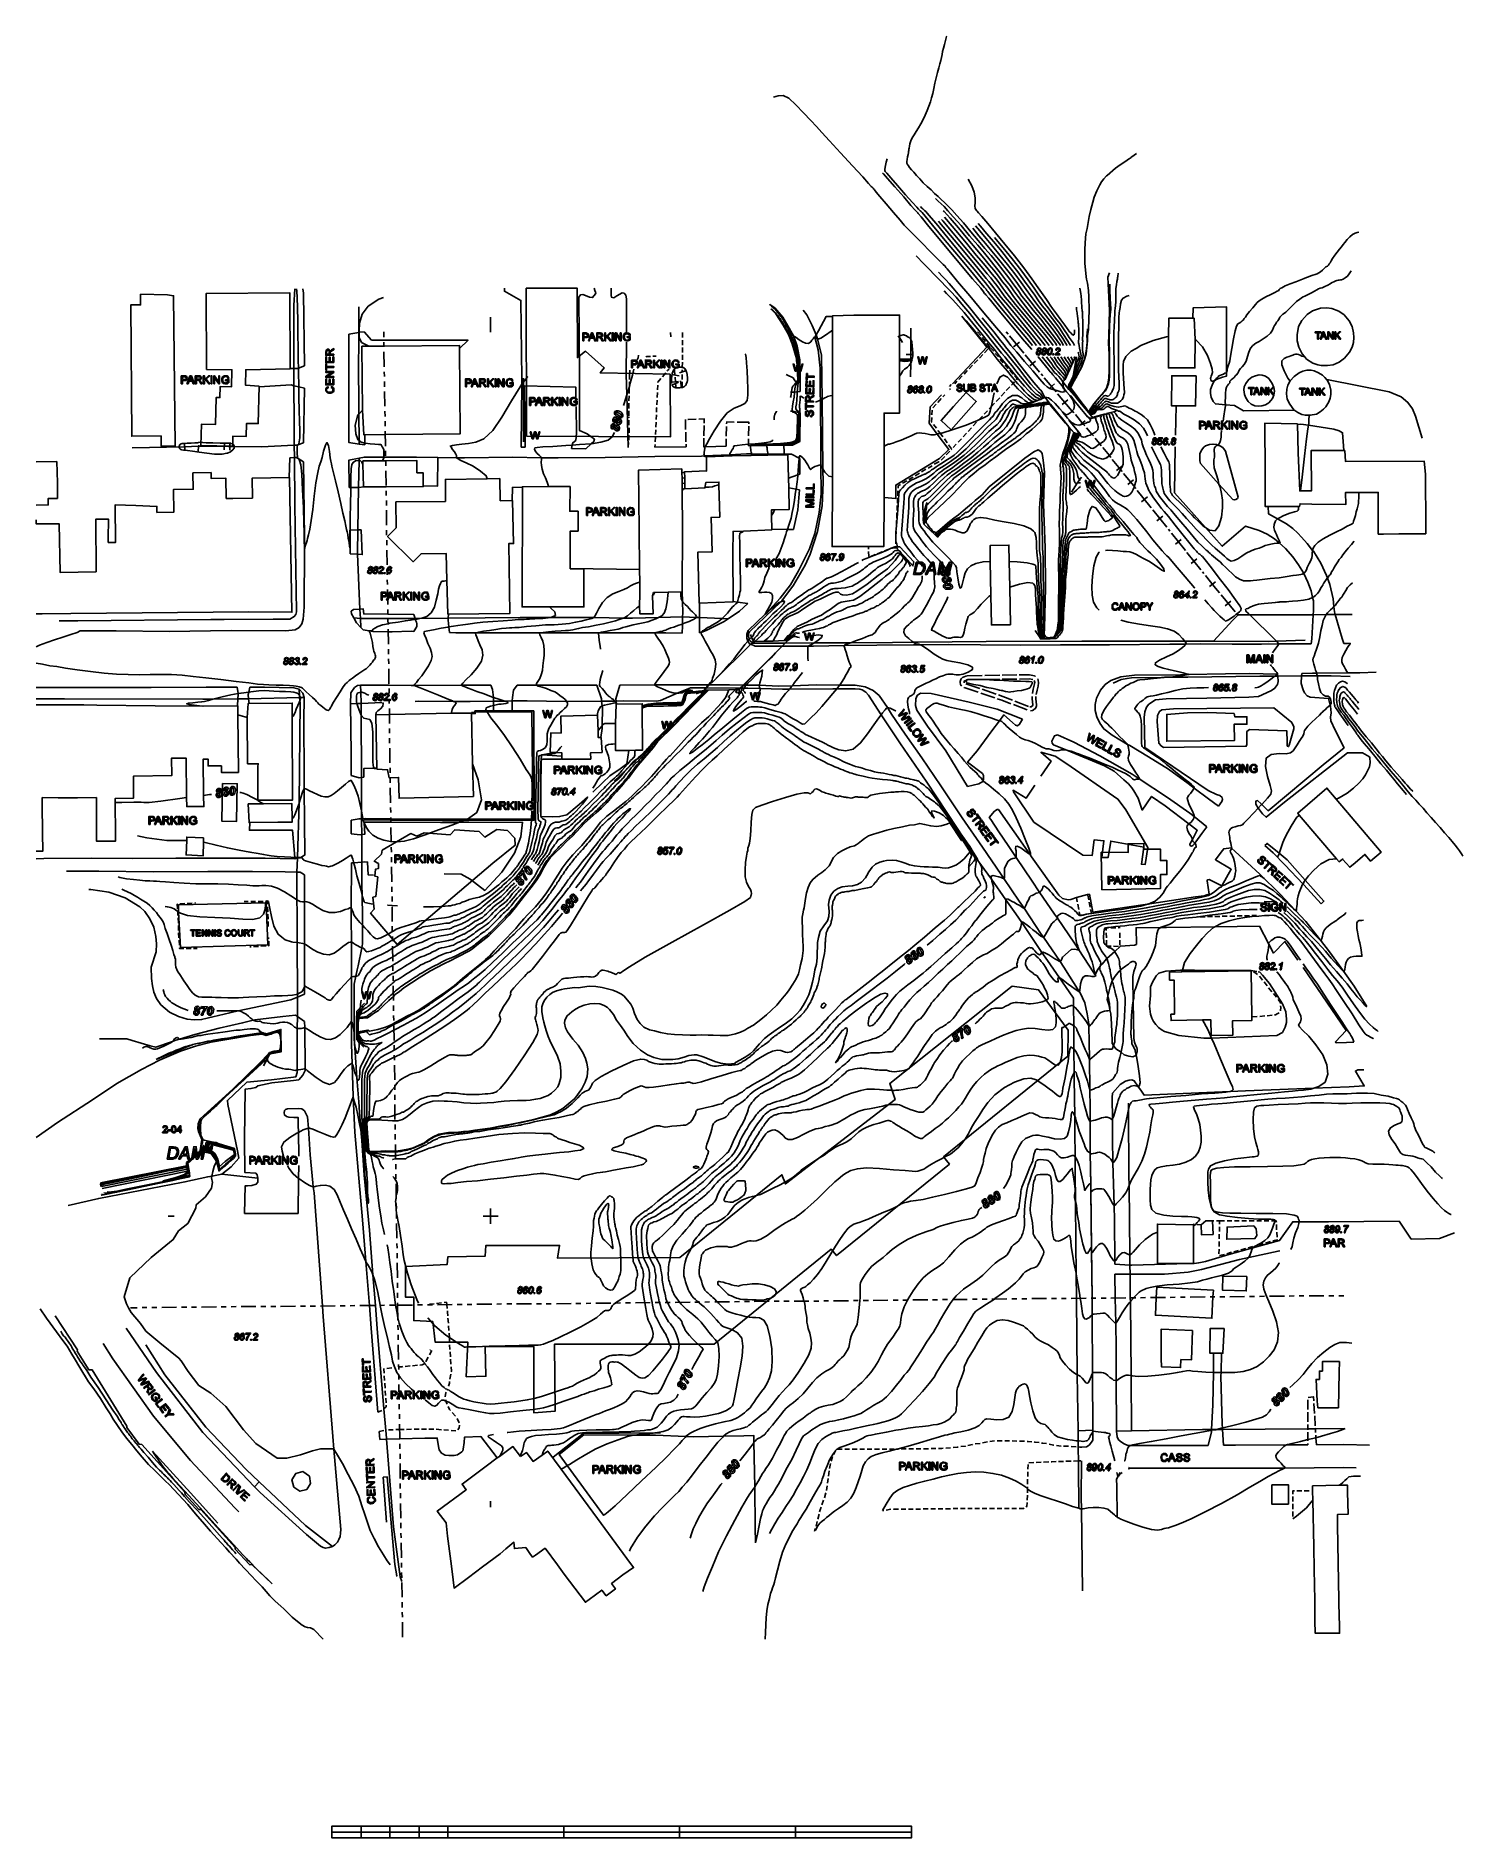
# Model space of a CAD drawing. Header units: feet. Extents: x -3749 to 15459, y 505 to 24761.
import ezdxf

# ---------------------------------------------------------------- set-up
doc = ezdxf.new("R2010")
doc.units = ezdxf.units.FT
for name, color, linetype in [('Buildings', 2, 'CONTINUOUS'), ('Streets', 4, 'CONTINUOUS'), ('Topo', 7, 'CONTINUOUS'), ('Topo Lines', 6, 'CONTINUOUS'), ('Water', 5, 'CONTINUOUS')]:
    doc.layers.add(name, color=color, linetype=linetype)

msp = doc.modelspace()

# ---------------------------------------------------------------- linework, layer by layer
at = {"layer": 'Buildings'}
for points in [[(2855, 19373), (2851, 21365), (3535, 21369), (3539, 20433), (3647, 20517), (3899, 20293), (3847, 20225), (4787, 20209), (4791, 19365), (2855, 19373)], [(-1977, 21277), (-1897, 21265), (-1877, 19241), (-2065, 19241), (-2065, 19377), (-2461, 19373), (-2473, 21141), (-2341, 21141), (-2341, 21285), (-1977, 21277)], [(-745, 20049), (-757, 19545), (-917, 19545), (-921, 19369), (-1101, 19373), (-1101, 19241), (-1529, 19249), (-1521, 19537), (-1333, 19533), (-1325, 19893), (-1273, 19893), (-1269, 20045), (-1117, 20041), (-1113, 20269), (-1453, 20273), (-1457, 21297), (-333, 21305), (-329, 20281), (-925, 20269), (-929, 20061), (-745, 20049)], [(6143, 21089), (6211, 21021), (6307, 20869), (6379, 20745), (6431, 20617), (6487, 20421)], [(7259, 21005), (7815, 21005), (7875, 21005), (7875, 20673), (7875, 20417), (7875, 20181), (7875, 19685), (7667, 19685), (7667, 19241), (7667, 18549), (7663, 17889), (7455, 17889), (6967, 17889), (6971, 18829), (6971, 19921), (6971, 20801), (6971, 20993), (7259, 21005)], [(11839, 20961), (11855, 20677), (11851, 20293), (11495, 20293), (11495, 20717), (11499, 20961), (11839, 20961)], [(13695, 21093), (13787, 21057), (13859, 21009), (13927, 20929), (13967, 20853), (13987, 20765), (13991, 20705), (13987, 20637), (13967, 20573), (13931, 20505), (13863, 20425), (13795, 20373), (13711, 20337), (13635, 20325), (13551, 20325), (13507, 20333), (13439, 20357), (13355, 20409), (13327, 20445), (13295, 20481), (13251, 20573), (13227, 20657), (13227, 20737), (13247, 20849), (13291, 20933), (13363, 21013), (13435, 21061), (13543, 21097), (13627, 21101), (13695, 21093)], [(935, 20709), (935, 20777)], [(935, 20577), (935, 20641)], [(3611, 20657), (3623, 20657), (3623, 20701), (3651, 20701), (3667, 20705), (3679, 20709), (3687, 20721), (3687, 20733), (3687, 20749), (3675, 20757), (3663, 20761), (3659, 20765), (3647, 20765), (3611, 20765), (3611, 20657)], [(3623, 20713), (3623, 20753), (3651, 20753), (3659, 20753), (3663, 20749), (3671, 20745), (3675, 20733), (3671, 20725), (3667, 20717), (3663, 20713), (3651, 20713), (3623, 20713)], [(3687, 20657), (3699, 20657), (3711, 20693), (3759, 20693), (3771, 20657), (3787, 20657), (3743, 20765), (3727, 20765), (3687, 20657)], [(3719, 20705), (3727, 20733), (3735, 20753), (3739, 20741), (3743, 20733), (3755, 20705), (3719, 20705)], [(3799, 20657), (3811, 20657), (3811, 20705), (3827, 20705), (3835, 20705), (3843, 20701), (3847, 20697), (3851, 20689), (3859, 20681), (3871, 20657), (3887, 20657), (3871, 20689), (3859, 20701), (3851, 20709), (3863, 20713), (3875, 20717), (3879, 20725), (3879, 20737), (3879, 20745), (3875, 20749), (3871, 20757), (3863, 20761), (3855, 20761), (3843, 20765), (3799, 20765), (3799, 20657)], [(3811, 20717), (3811, 20753), (3843, 20753), (3855, 20749), (3863, 20745), (3867, 20741), (3867, 20737), (3863, 20725), (3855, 20721), (3851, 20717), (3843, 20717), (3811, 20717)], [(3907, 20657), (3919, 20657), (3919, 20693), (3939, 20709), (3979, 20657), (3995, 20657), (3947, 20721), (3991, 20765), (3975, 20765), (3919, 20713), (3919, 20765), (3907, 20765), (3907, 20657)], [(4007, 20657), (4023, 20657), (4023, 20765), (4007, 20765), (4007, 20657)], [(4047, 20657), (4059, 20657), (4059, 20741), (4115, 20657), (4127, 20657), (4127, 20765), (4115, 20765), (4115, 20681), (4063, 20765), (4047, 20765), (4047, 20657)], [(4207, 20701), (4239, 20701), (4239, 20681), (4231, 20677), (4227, 20673), (4215, 20669), (4207, 20669), (4199, 20669), (4187, 20673), (4179, 20677), (4175, 20685), (4171, 20697), (4167, 20709), (4171, 20721), (4171, 20733), (4179, 20741), (4191, 20749), (4207, 20753), (4223, 20749), (4231, 20745), (4239, 20729), (4251, 20733), (4247, 20745), (4243, 20753), (4235, 20757), (4227, 20761), (4207, 20765), (4191, 20765), (4179, 20761), (4167, 20749), (4159, 20741), (4155, 20725), (4155, 20709), (4155, 20697), (4159, 20681), (4171, 20669), (4179, 20661), (4195, 20657), (4207, 20657), (4219, 20657), (4231, 20661), (4243, 20665), (4251, 20673), (4251, 20713), (4207, 20713), (4207, 20701)], [(4791, 20769), (4795, 20713)], [(4955, 20769), (4955, 20701)], [(4955, 20669), (4955, 20601)], [(8027, 20829), (8027, 20409)], [(8967, 20729), (8923, 20781)], [(9031, 20649), (8987, 20701)], [(9091, 20573), (9051, 20625)], [(9311, 20777), (9335, 20749)], [(9355, 20725), (9547, 20493)], [(9491, 20641), (9411, 20577)], [(13503, 20681), (13515, 20681), (13515, 20765), (13547, 20765), (13547, 20777), (13471, 20777), (13471, 20765), (13503, 20765), (13503, 20681)], [(13539, 20681), (13551, 20681), (13563, 20713), (13603, 20713), (13611, 20681), (13627, 20681), (13587, 20777), (13575, 20777), (13539, 20681)], [(13567, 20725), (13575, 20749), (13583, 20765), (13583, 20757), (13587, 20745), (13599, 20725), (13567, 20725)], [(13639, 20681), (13651, 20681), (13651, 20757), (13703, 20681), (13715, 20681), (13715, 20777), (13703, 20777), (13703, 20701), (13655, 20777), (13639, 20777), (13639, 20681)], [(13735, 20681), (13747, 20681), (13747, 20717), (13763, 20729), (13799, 20681), (13815, 20681), (13771, 20737), (13811, 20777), (13795, 20777), (13747, 20733), (13747, 20777), (13735, 20777), (13735, 20681)], [(259, 20465), (259, 20477), (211, 20477), (211, 20493), (211, 20501), (215, 20509), (219, 20513), (227, 20517), (235, 20525), (259, 20537), (259, 20553), (227, 20537), (215, 20525), (207, 20517), (207, 20529), (199, 20537), (191, 20545), (179, 20545), (171, 20545), (167, 20541), (159, 20537), (155, 20529), (155, 20521), (151, 20509), (151, 20465), (259, 20465)], [(259, 20365), (259, 20441), (247, 20441), (247, 20377), (211, 20377), (211, 20437), (199, 20437), (199, 20377), (163, 20377), (163, 20441), (151, 20441), (151, 20365), (259, 20365)], [(199, 20477), (163, 20477), (163, 20509), (167, 20521), (171, 20525), (175, 20529), (183, 20533), (191, 20529), (195, 20521), (199, 20517), (199, 20509), (199, 20477)], [(1951, 20557), (1959, 19405), (955, 19397), (663, 19393), (647, 19725), (639, 20585), (747, 20585), (935, 20585), (1951, 20597), (1951, 20557)], [(939, 20309), (935, 20509)], [(4267, 20293), (4279, 20293), (4279, 20337), (4307, 20337), (4323, 20337), (4335, 20345), (4343, 20357), (4343, 20369), (4343, 20381), (4335, 20393), (4319, 20397), (4315, 20397), (4307, 20397), (4267, 20397), (4267, 20293)], [(4279, 20349), (4279, 20385), (4307, 20385), (4315, 20385), (4319, 20385), (4327, 20377), (4331, 20369), (4331, 20361), (4327, 20353), (4319, 20349), (4307, 20349), (4279, 20349)], [(4343, 20293), (4355, 20293), (4371, 20325), (4415, 20325), (4427, 20293), (4443, 20293), (4399, 20397), (4383, 20397), (4343, 20293)], [(4375, 20337), (4383, 20365), (4391, 20385), (4395, 20377), (4399, 20365), (4411, 20337), (4375, 20337)], [(4455, 20401), (4455, 20405)], [(4455, 20293), (4467, 20293), (4467, 20341), (4483, 20341), (4491, 20341), (4499, 20337), (4503, 20329), (4511, 20325), (4515, 20317), (4527, 20293), (4543, 20293), (4527, 20321), (4515, 20337), (4507, 20341), (4519, 20345), (4531, 20353), (4535, 20361), (4535, 20369), (4535, 20377), (4531, 20385), (4527, 20393), (4519, 20397), (4511, 20397), (4499, 20397), (4455, 20397), (4455, 20293)], [(4463, 20437), (4467, 20445), (4523, 20449)], [(4467, 20353), (4467, 20385), (4499, 20385), (4511, 20385), (4519, 20381), (4523, 20377), (4523, 20369), (4519, 20361), (4511, 20353), (4507, 20353), (4499, 20353), (4467, 20353)], [(4555, 20453), (4599, 20453)], [(4563, 20293), (4575, 20293), (4575, 20329), (4595, 20345), (4635, 20293), (4651, 20293), (4603, 20353), (4647, 20397), (4631, 20397), (4575, 20345), (4575, 20397), (4563, 20397), (4563, 20293)], [(4663, 20293), (4679, 20293), (4679, 20397), (4663, 20397), (4663, 20293)], [(4703, 20293), (4715, 20293), (4715, 20373), (4771, 20293), (4783, 20293), (4783, 20397), (4771, 20397), (4771, 20317), (4719, 20397), (4703, 20397), (4703, 20293)], [(4863, 20333), (4895, 20333), (4895, 20313), (4891, 20309), (4883, 20305), (4871, 20305), (4863, 20301), (4855, 20305), (4843, 20309), (4835, 20313), (4831, 20321), (4827, 20333), (4823, 20345), (4827, 20357), (4827, 20365), (4835, 20377), (4847, 20385), (4863, 20389), (4879, 20385), (4887, 20377), (4895, 20365), (4907, 20369), (4903, 20377), (4899, 20385), (4891, 20393), (4883, 20397), (4863, 20401), (4847, 20397), (4835, 20393), (4827, 20385), (4819, 20373), (4811, 20361), (4811, 20345), (4811, 20329), (4819, 20317), (4827, 20305), (4835, 20297), (4851, 20293), (4863, 20289), (4875, 20293), (4887, 20293), (4899, 20301), (4907, 20305), (4907, 20345), (4863, 20345), (4863, 20333)], [(4955, 20569), (4955, 20501)], [(4955, 20469), (4955, 20401)], [(6487, 20421), (6495, 20393), (6507, 20229), (6507, 20161)], [(7875, 20413), (8019, 20417)], [(8027, 20409), (8027, 20405), (8027, 20361)], [(8143, 20345), (8159, 20345), (8179, 20417), (8183, 20421), (8183, 20429), (8183, 20425), (8187, 20417), (8207, 20345), (8223, 20345), (8247, 20441), (8235, 20441), (8219, 20377), (8219, 20365), (8215, 20357), (8207, 20393), (8191, 20441), (8175, 20441), (8155, 20373), (8155, 20369), (8151, 20357), (8147, 20377), (8131, 20441), (8119, 20441), (8143, 20345)], [(8927, 20401), (8879, 20353)], [(8995, 20473), (8951, 20425)], [(9063, 20545), (9019, 20497)], [(9091, 20573), (9075, 20557)], [(9143, 20517), (9099, 20565)], [(9207, 20441), (9163, 20489)], [(9271, 20361), (9231, 20413)], [(9567, 20469), (9759, 20237)], [(9703, 20385), (9627, 20321)], [(9739, 20521), (9731, 20517), (9723, 20513), (9719, 20501), (9715, 20493), (9719, 20481), (9723, 20473), (9735, 20469), (9743, 20465), (9759, 20469), (9767, 20477), (9775, 20489), (9775, 20501), (9775, 20513), (9767, 20521), (9771, 20525), (9779, 20529), (9783, 20533), (9783, 20541), (9783, 20549), (9775, 20557), (9767, 20561), (9755, 20565), (9743, 20561), (9735, 20553), (9727, 20545), (9727, 20537), (9731, 20529), (9739, 20521)], [(9727, 20493), (9731, 20501), (9735, 20509), (9743, 20513), (9751, 20513), (9759, 20509), (9763, 20505), (9763, 20501), (9763, 20493), (9759, 20485), (9755, 20481), (9747, 20477), (9735, 20481), (9731, 20485), (9727, 20493)], [(9739, 20537), (9743, 20545), (9747, 20549), (9755, 20553), (9767, 20549), (9771, 20545), (9771, 20541), (9771, 20533), (9767, 20529), (9759, 20525), (9755, 20525), (9743, 20529), (9739, 20533), (9739, 20537)], [(9811, 20521), (9803, 20517), (9795, 20513), (9791, 20501), (9787, 20493), (9791, 20481), (9795, 20473), (9807, 20469), (9815, 20465), (9831, 20469), (9839, 20477), (9847, 20489), (9847, 20501), (9847, 20513), (9839, 20521), (9843, 20525), (9851, 20529), (9855, 20533), (9855, 20541), (9855, 20549), (9847, 20557), (9839, 20561), (9827, 20565), (9815, 20561), (9807, 20553), (9799, 20545), (9799, 20537), (9803, 20529), (9811, 20521)], [(9799, 20493), (9803, 20501), (9807, 20509), (9815, 20513), (9823, 20513), (9831, 20509), (9835, 20505), (9835, 20501), (9835, 20493), (9831, 20485), (9827, 20481), (9819, 20477), (9807, 20481), (9803, 20485), (9799, 20493)], [(9811, 20537), (9815, 20545), (9819, 20549), (9827, 20553), (9839, 20549), (9843, 20545), (9843, 20541), (9843, 20533), (9839, 20529), (9831, 20525), (9827, 20525), (9815, 20529), (9811, 20533), (9811, 20537)], [(9863, 20501), (9867, 20485), (9871, 20473), (9879, 20469), (9891, 20465), (9899, 20469), (9911, 20473), (9919, 20485), (9927, 20501), (9931, 20517), (9931, 20533), (9931, 20545), (9923, 20557), (9915, 20561), (9907, 20565), (9895, 20561), (9887, 20557), (9875, 20545), (9871, 20537), (9867, 20525), (9863, 20501)], [(9875, 20497), (9879, 20505), (9879, 20517), (9883, 20533), (9887, 20541), (9895, 20549), (9907, 20553), (9911, 20549), (9915, 20549), (9919, 20541), (9919, 20533), (9919, 20521), (9915, 20509), (9911, 20493), (9903, 20485), (9899, 20481), (9891, 20477), (9883, 20481), (9879, 20485), (9879, 20489), (9875, 20497)], [(9935, 20469), (9947, 20469), (9951, 20481), (9939, 20481), (9935, 20469)], [(9971, 20469), (10027, 20469), (10031, 20481), (9987, 20481), (9991, 20489), (9999, 20493), (10007, 20497), (10015, 20505), (10023, 20513), (10027, 20517), (10031, 20521), (10035, 20529), (10039, 20537), (10035, 20549), (10023, 20561), (10007, 20565), (9995, 20561), (9987, 20557), (9979, 20545), (9979, 20533), (9991, 20533), (9991, 20541), (9995, 20549), (10003, 20549), (10007, 20553), (10015, 20549), (10019, 20549), (10023, 20541), (10027, 20537), (10023, 20529), (10015, 20521), (10011, 20517), (10003, 20509), (9991, 20501), (9983, 20493), (9975, 20481), (9971, 20469)], [(10243, 20441), (10171, 20289)], [(-1793, 20081), (-1777, 20081), (-1777, 20125), (-1753, 20125), (-1733, 20125), (-1721, 20133), (-1717, 20145), (-1713, 20157), (-1717, 20169), (-1725, 20181), (-1737, 20185), (-1745, 20185), (-1753, 20185), (-1793, 20185), (-1793, 20081)], [(-1777, 20137), (-1777, 20173), (-1753, 20173), (-1745, 20173), (-1741, 20173), (-1733, 20169), (-1729, 20157), (-1729, 20149), (-1733, 20141), (-1741, 20137), (-1753, 20137), (-1777, 20137)], [(-1717, 20081), (-1701, 20081), (-1689, 20113), (-1645, 20113), (-1633, 20081), (-1617, 20081), (-1657, 20185), (-1677, 20185), (-1717, 20081)], [(-1685, 20125), (-1673, 20157), (-1669, 20173), (-1665, 20165), (-1661, 20153), (-1649, 20125), (-1685, 20125)], [(-1605, 20081), (-1589, 20081), (-1589, 20129), (-1573, 20129), (-1565, 20129), (-1561, 20125), (-1553, 20117), (-1549, 20113), (-1545, 20105), (-1529, 20081), (-1513, 20081), (-1533, 20109), (-1545, 20125), (-1549, 20129), (-1537, 20133), (-1529, 20141), (-1525, 20149), (-1521, 20157), (-1525, 20165), (-1525, 20173), (-1533, 20181), (-1537, 20185), (-1545, 20185), (-1557, 20185), (-1605, 20185), (-1605, 20081)], [(-1589, 20141), (-1589, 20173), (-1557, 20173), (-1549, 20173), (-1541, 20169), (-1537, 20165), (-1537, 20157), (-1537, 20149), (-1545, 20141), (-1553, 20141), (-1561, 20141), (-1589, 20141)], [(-1497, 20081), (-1481, 20081), (-1481, 20117), (-1465, 20133), (-1425, 20081), (-1409, 20081), (-1457, 20141), (-1409, 20185), (-1429, 20185), (-1481, 20137), (-1481, 20185), (-1497, 20185), (-1497, 20081)], [(-1393, 20081), (-1381, 20081), (-1381, 20185), (-1393, 20185), (-1393, 20081)], [(-1357, 20081), (-1345, 20081), (-1345, 20161), (-1289, 20081), (-1277, 20081), (-1277, 20185), (-1289, 20185), (-1289, 20105), (-1345, 20185), (-1357, 20185), (-1357, 20081)], [(-1197, 20121), (-1165, 20121), (-1165, 20101), (-1173, 20097), (-1181, 20093), (-1189, 20093), (-1197, 20089), (-1209, 20093), (-1217, 20097), (-1225, 20101), (-1233, 20109), (-1233, 20121), (-1237, 20133), (-1233, 20145), (-1233, 20157), (-1225, 20165), (-1213, 20173), (-1197, 20177), (-1181, 20173), (-1173, 20165), (-1165, 20153), (-1153, 20157), (-1157, 20165), (-1161, 20173), (-1169, 20181), (-1177, 20185), (-1197, 20189), (-1213, 20185), (-1225, 20181), (-1237, 20173), (-1245, 20161), (-1249, 20149), (-1249, 20133), (-1249, 20117), (-1245, 20105), (-1237, 20093), (-1225, 20085), (-1209, 20081), (-1197, 20077), (-1185, 20081), (-1173, 20081), (-1161, 20089), (-1153, 20097), (-1153, 20133), (-1197, 20133), (-1197, 20121)], [(259, 20297), (259, 20313), (163, 20313), (163, 20345), (151, 20345), (151, 20265), (163, 20265), (163, 20297), (259, 20297)], [(259, 20165), (259, 20177), (175, 20177), (259, 20233), (259, 20245), (151, 20245), (151, 20233), (235, 20233), (151, 20181), (151, 20165), (259, 20165)], [(259, 20065), (259, 20141), (247, 20141), (247, 20077), (211, 20077), (211, 20137), (199, 20137), (199, 20077), (163, 20077), (163, 20141), (151, 20141), (151, 20065), (259, 20065)], [(943, 20177), (939, 20241)], [(2031, 20041), (2047, 20041), (2047, 20085), (2071, 20085), (2091, 20085), (2103, 20093), (2107, 20105), (2111, 20117), (2107, 20129), (2099, 20141), (2087, 20145), (2079, 20145), (2071, 20145), (2031, 20145), (2031, 20041)], [(2047, 20097), (2047, 20133), (2071, 20133), (2079, 20133), (2083, 20133), (2091, 20129), (2095, 20117), (2095, 20109), (2091, 20101), (2083, 20097), (2071, 20097), (2047, 20097)], [(2107, 20041), (2123, 20041), (2135, 20073), (2179, 20073), (2191, 20041), (2207, 20041), (2163, 20145), (2147, 20145), (2107, 20041)], [(2139, 20085), (2151, 20117), (2155, 20133), (2159, 20125), (2163, 20113), (2175, 20085), (2139, 20085)], [(2219, 20041), (2235, 20041), (2235, 20089), (2251, 20089), (2255, 20089), (2263, 20085), (2271, 20077), (2275, 20073), (2279, 20065), (2295, 20041), (2307, 20041), (2291, 20069), (2279, 20085), (2271, 20089), (2287, 20093), (2295, 20101), (2299, 20109), (2303, 20117), (2299, 20125), (2299, 20133), (2291, 20141), (2287, 20145), (2279, 20145), (2267, 20145), (2219, 20145), (2219, 20041)], [(2235, 20101), (2235, 20133), (2267, 20133), (2275, 20133), (2283, 20129), (2287, 20125), (2287, 20117), (2287, 20109), (2279, 20101), (2271, 20101), (2263, 20101), (2235, 20101)], [(2327, 20041), (2343, 20041), (2343, 20077), (2359, 20093), (2399, 20041), (2415, 20041), (2367, 20101), (2415, 20145), (2395, 20145), (2343, 20097), (2343, 20145), (2327, 20145), (2327, 20041)], [(2431, 20041), (2443, 20041), (2443, 20145), (2431, 20145), (2431, 20041)], [(2467, 20041), (2483, 20041), (2483, 20121), (2535, 20041), (2551, 20041), (2551, 20145), (2535, 20145), (2535, 20065), (2483, 20145), (2467, 20145), (2467, 20041)], [(2631, 20081), (2659, 20081), (2659, 20061), (2655, 20057), (2647, 20053), (2639, 20053), (2627, 20049), (2619, 20053), (2607, 20057), (2599, 20061), (2595, 20069), (2591, 20081), (2591, 20093), (2591, 20105), (2595, 20117), (2599, 20125), (2611, 20133), (2627, 20137), (2643, 20133), (2655, 20125), (2659, 20113), (2671, 20117), (2667, 20125), (2663, 20133), (2659, 20141), (2651, 20145), (2627, 20149), (2615, 20145), (2599, 20141), (2591, 20133), (2583, 20121), (2579, 20109), (2575, 20093), (2579, 20077), (2583, 20065), (2591, 20053), (2603, 20045), (2615, 20041), (2631, 20037), (2643, 20041), (2651, 20041), (2663, 20049), (2675, 20057), (2675, 20093), (2631, 20093), (2631, 20081)], [(2811, 20101), (2811, 20157)], [(4239, 20193), (4243, 20261)], [(4239, 20137), (4239, 20193)], [(4663, 20149), (4623, 20101), (4623, 20097)], [(4727, 20225), (4683, 20173)], [(4775, 20277), (4751, 20257), (4747, 20249)], [(4851, 20197), (4847, 20261)], [(4859, 20105), (4855, 20169)], [(4951, 20253), (4947, 20237)], [(4947, 20205), (4947, 20137)], [(4955, 20369), (4951, 20301)], [(4951, 20269), (4951, 20253)], [(6351, 20205), (6347, 20205)], [(6359, 20201), (6351, 20205)], [(6491, 20109), (6471, 20117), (6443, 20161), (6359, 20201)], [(6471, 20249), (6483, 20249), (6503, 20321), (6507, 20325), (6507, 20333), (6511, 20329), (6511, 20321), (6531, 20249), (6547, 20249), (6575, 20345), (6563, 20345), (6547, 20281), (6543, 20269), (6539, 20261), (6531, 20297), (6519, 20345), (6499, 20345), (6483, 20277), (6479, 20273), (6475, 20261), (6471, 20281), (6455, 20345), (6443, 20345), (6471, 20249)], [(6507, 20161), (6507, 20133)], [(6507, 20133), (6507, 20109)], [(6727, 20165), (6727, 20181), (6635, 20185), (6635, 20217), (6623, 20217), (6619, 20137), (6631, 20133), (6635, 20169), (6727, 20165)], [(8027, 20361), (8023, 20173)], [(8719, 20185), (8671, 20137)], [(8787, 20257), (8743, 20209)], [(8855, 20329), (8811, 20281)], [(9339, 20285), (9295, 20337)], [(9403, 20209), (9359, 20261)], [(9451, 20133), (9459, 20145), (9423, 20185)], [(9783, 20213), (9803, 20185)], [(9823, 20161), (9931, 20033)], [(10139, 20217), (10103, 20137), (10075, 20105), (10099, 20077)], [(11867, 20185), (11859, 19781), (11599, 19785), (11535, 19785), (11539, 20189), (11867, 20185)], [(12755, 20197), (12799, 20181), (12847, 20149), (12891, 20085), (12915, 20029), (12923, 19981), (12915, 19925), (12895, 19881), (12871, 19853), (12847, 19825), (12799, 19797), (12751, 19781), (12703, 19777), (12659, 19781), (12607, 19805), (12567, 19841), (12535, 19889), (12519, 19937), (12511, 19997), (12515, 20041), (12535, 20085), (12571, 20133), (12615, 20169), (12667, 20189), (12715, 20201), (12755, 20197)], [(13415, 20261), (13455, 20253), (13515, 20229), (13567, 20197), (13599, 20165), (13631, 20129), (13663, 20069), (13679, 19993), (13679, 19937), (13671, 19885), (13655, 19837), (13615, 19769), (13583, 19737), (13539, 19701), (13487, 19673), (13403, 19657), (13339, 19657), (13291, 19665), (13235, 19693), (13183, 19729), (13127, 19805), (13095, 19873), (13083, 19945), (13087, 20009), (13103, 20061), (13135, 20121), (13187, 20177), (13255, 20225), (13303, 20249), (13359, 20265), (13415, 20261)], [(223, 20029), (235, 20025), (243, 20017), (247, 20009), (247, 20001), (247, 19989), (243, 19981), (239, 19977), (227, 19969), (219, 19969), (203, 19965), (183, 19969), (175, 19973), (167, 19981), (163, 19989), (163, 20001), (163, 20009), (167, 20017), (175, 20021), (183, 20025), (183, 20041), (167, 20033), (159, 20025), (151, 20013), (151, 20001), (151, 19989), (159, 19977), (167, 19965), (175, 19957), (191, 19953), (203, 19953), (219, 19953), (235, 19957), (247, 19965), (255, 19973), (259, 19985), (259, 20001), (259, 20017), (251, 20029), (239, 20037), (227, 20041), (223, 20029)], [(943, 20041), (943, 20109)], [(947, 19777), (943, 19977)], [(2811, 19297), (2811, 20101)], [(2895, 19789), (2911, 19789), (2911, 19833), (2935, 19833), (2955, 19837), (2967, 19841), (2971, 19853), (2975, 19865), (2971, 19877), (2963, 19889), (2951, 19893), (2943, 19893), (2935, 19893), (2895, 19893), (2895, 19789)], [(2971, 19789), (2987, 19789), (2999, 19825), (3043, 19825), (3055, 19789), (3071, 19789), (3031, 19893), (3011, 19893), (2971, 19789)], [(3083, 19789), (3099, 19789), (3099, 19837), (3115, 19837), (3123, 19837), (3127, 19833), (3135, 19825), (3139, 19821), (3143, 19813), (3159, 19789), (3175, 19789), (3155, 19817), (3147, 19833), (3139, 19841), (3151, 19841), (3159, 19849), (3163, 19857), (3167, 19865), (3167, 19873), (3163, 19881), (3155, 19889), (3151, 19893), (3143, 19893), (3131, 19893), (3083, 19893), (3083, 19789)], [(3191, 19789), (3207, 19789), (3207, 19825), (3223, 19841), (3263, 19789), (3279, 19789), (3231, 19853), (3279, 19893), (3259, 19893), (3207, 19845), (3207, 19893), (3191, 19893), (3191, 19789)], [(3295, 19789), (3307, 19789), (3307, 19893), (3295, 19893), (3295, 19789)], [(3331, 19789), (3343, 19789), (3343, 19873), (3399, 19789), (3411, 19789), (3411, 19893), (3399, 19893), (3399, 19813), (3343, 19893), (3331, 19893), (3331, 19789)], [(3491, 19833), (3523, 19833), (3523, 19809), (3515, 19805), (3511, 19801), (3499, 19801), (3491, 19801), (3479, 19801), (3471, 19805), (3463, 19809), (3459, 19817), (3455, 19829), (3451, 19841), (3455, 19853), (3455, 19865), (3463, 19873), (3475, 19881), (3491, 19885), (3507, 19881), (3515, 19873), (3523, 19861), (3535, 19865), (3531, 19877), (3527, 19881), (3519, 19889), (3511, 19893), (3491, 19897), (3475, 19897), (3463, 19889), (3451, 19881), (3443, 19869), (3439, 19857), (3439, 19841), (3439, 19825), (3443, 19813), (3451, 19801), (3463, 19793), (3479, 19789), (3491, 19789), (3503, 19789), (3515, 19793), (3527, 19797), (3535, 19805), (3535, 19845), (3491, 19845), (3491, 19833)], [(4231, 19849), (4235, 19917)], [(4235, 19949), (4235, 20017)], [(4239, 20045), (4239, 20105)], [(4615, 19961), (4611, 19897)], [(4623, 20061), (4619, 19997)], [(4863, 20041), (4863, 20069)], [(4947, 20105), (4947, 20077)], [(4947, 20073), (4947, 20041)], [(6503, 20105), (6491, 20109)], [(6507, 20109), (6507, 20101), (6503, 20105)], [(6715, 19833), (6715, 19845), (6671, 19849), (6671, 19865), (6671, 19873), (6675, 19877), (6679, 19885), (6687, 19889), (6695, 19893), (6719, 19909), (6719, 19925), (6691, 19909), (6675, 19897), (6671, 19889), (6667, 19901), (6659, 19913), (6651, 19917), (6643, 19921), (6631, 19917), (6627, 19917), (6619, 19909), (6615, 19905), (6611, 19893), (6611, 19881), (6611, 19837), (6715, 19833)], [(6723, 20041), (6723, 20121), (6711, 20121), (6711, 20053), (6675, 20057), (6675, 20113), (6663, 20113), (6663, 20057), (6627, 20057), (6631, 20121), (6619, 20121), (6615, 20045), (6723, 20041)], [(6719, 19941), (6723, 20021), (6711, 20021), (6707, 19953), (6671, 19957), (6675, 20013), (6659, 20013), (6659, 19957), (6627, 19957), (6627, 20021), (6615, 20021), (6615, 19945), (6719, 19941)], [(6659, 19849), (6623, 19849), (6623, 19881), (6623, 19893), (6627, 19901), (6635, 19905), (6639, 19905), (6651, 19901), (6655, 19893), (6659, 19877), (6659, 19849)], [(8003, 20009), (7995, 20005), (7991, 20001), (7987, 19993), (7983, 19981), (7987, 19969), (7991, 19961), (7999, 19957), (8011, 19953), (8023, 19957), (8035, 19965), (8043, 19977), (8043, 19989), (8039, 20001), (8031, 20009), (8039, 20013), (8047, 20017), (8051, 20025), (8051, 20029), (8047, 20037), (8043, 20045), (8035, 20053), (8023, 20053), (8011, 20049), (7999, 20045), (7995, 20037), (7995, 20029), (7995, 20017), (8003, 20009)], [(7995, 19981), (7999, 19989), (8003, 19997), (8007, 20001), (8015, 20001), (8027, 19997), (8031, 19993), (8031, 19989), (8031, 19981), (8027, 19977), (8019, 19969), (8011, 19965), (8003, 19969), (7999, 19973), (7995, 19981)], [(8007, 20025), (8007, 20033), (8015, 20037), (8023, 20041), (8035, 20037), (8039, 20033), (8039, 20029), (8035, 20025), (8035, 20017), (8027, 20017), (8019, 20013), (8011, 20017), (8007, 20021), (8007, 20025)], [(8075, 20009), (8079, 20025), (8083, 20033), (8087, 20037), (8095, 20041), (8099, 20041), (8107, 20037), (8111, 20029), (8123, 20029), (8119, 20037), (8115, 20045), (8107, 20053), (8099, 20053), (8083, 20049), (8071, 20037), (8063, 20017), (8059, 20005), (8059, 19989), (8059, 19973), (8067, 19965), (8075, 19957), (8087, 19953), (8099, 19957), (8107, 19965), (8115, 19977), (8119, 19993), (8115, 20005), (8111, 20013), (8103, 20017), (8095, 20021), (8083, 20017), (8075, 20009)], [(8071, 19985), (8071, 19993), (8075, 20001), (8083, 20005), (8091, 20009), (8095, 20009), (8103, 20005), (8107, 19997), (8107, 19993), (8103, 19977), (8095, 19969), (8087, 19965), (8079, 19969), (8075, 19973), (8071, 19977), (8071, 19985)], [(8151, 20009), (8143, 20005), (8139, 20001), (8135, 19993), (8131, 19981), (8135, 19969), (8139, 19961), (8147, 19957), (8159, 19953), (8171, 19957), (8183, 19965), (8191, 19977), (8191, 19989), (8187, 20001), (8179, 20009), (8187, 20013), (8195, 20017), (8199, 20025), (8199, 20029), (8195, 20037), (8191, 20045), (8183, 20053), (8171, 20053), (8159, 20049), (8147, 20045), (8143, 20037), (8143, 20029), (8143, 20017), (8151, 20009)], [(8143, 19981), (8147, 19989), (8151, 19997), (8155, 20001), (8163, 20001), (8175, 19997), (8179, 19993), (8179, 19989), (8179, 19981), (8175, 19977), (8167, 19969), (8159, 19965), (8151, 19969), (8147, 19973), (8143, 19981)], [(8155, 20025), (8155, 20033), (8163, 20037), (8171, 20041), (8183, 20037), (8187, 20033), (8187, 20029), (8183, 20025), (8183, 20017), (8175, 20017), (8167, 20013), (8159, 20017), (8155, 20021), (8155, 20025)], [(8203, 19957), (8215, 19957), (8215, 19969), (8203, 19969), (8203, 19957)], [(8239, 19989), (8243, 19973), (8247, 19965), (8255, 19957), (8267, 19953), (8275, 19957), (8283, 19961), (8295, 19973), (8303, 19989), (8307, 20005), (8307, 20021), (8303, 20033), (8299, 20045), (8291, 20049), (8279, 20053), (8271, 20049), (8263, 20045), (8251, 20033), (8247, 20025), (8243, 20013), (8239, 19989)], [(8251, 19985), (8255, 19997), (8255, 20009), (8259, 20021), (8263, 20029), (8271, 20037), (8279, 20041), (8287, 20041), (8291, 20037), (8295, 20029), (8295, 20021), (8295, 20009), (8291, 19997), (8287, 19981), (8279, 19973), (8271, 19969), (8267, 19965), (8259, 19969), (8255, 19973), (8255, 19977), (8251, 19985)], [(8483, 19929), (8459, 19905)], [(8559, 20013), (8547, 20005)], [(8647, 20113), (8631, 20097), (8619, 20081)], [(8643, 20009), (8647, 20001), (8651, 19989), (8655, 19985), (8663, 19977), (8671, 19977), (8683, 19973), (8695, 19977), (8703, 19977), (8711, 19981), (8715, 19989), (8719, 19997), (8719, 20005), (8715, 20017), (8711, 20021), (8703, 20029), (8695, 20029), (8683, 20033), (8671, 20037), (8663, 20041), (8659, 20049), (8663, 20053), (8667, 20057), (8671, 20061), (8683, 20061), (8691, 20061), (8699, 20057), (8703, 20053), (8703, 20045), (8715, 20045), (8715, 20053), (8711, 20061), (8707, 20065), (8699, 20073), (8683, 20073), (8663, 20073), (8651, 20061), (8651, 20057), (8647, 20049), (8651, 20037), (8663, 20025), (8667, 20025), (8679, 20021), (8691, 20017), (8695, 20017), (8703, 20013), (8703, 20009), (8707, 20001), (8703, 19993), (8695, 19989), (8683, 19985), (8671, 19989), (8659, 19997), (8655, 20009), (8643, 20009)], [(8799, 20073), (8799, 20017), (8799, 20001), (8795, 19993), (8787, 19989), (8775, 19985), (8759, 19989), (8751, 19997), (8751, 20005), (8747, 20017), (8747, 20073), (8735, 20073), (8735, 20017), (8739, 20005), (8739, 19993), (8747, 19985), (8751, 19981), (8763, 19977), (8775, 19973), (8787, 19977), (8799, 19981), (8803, 19985), (8811, 19993), (8811, 20005), (8811, 20017), (8811, 20073), (8799, 20073)], [(8831, 19977), (8867, 19977), (8883, 19977), (8895, 19985), (8903, 19993), (8903, 20005), (8903, 20013), (8899, 20021), (8895, 20025), (8887, 20029), (8899, 20037), (8899, 20049), (8895, 20061), (8887, 20069), (8879, 20073), (8867, 20073), (8831, 20073), (8831, 19977)], [(8843, 20033), (8843, 20061), (8863, 20061), (8875, 20061), (8879, 20061), (8887, 20053), (8887, 20045), (8887, 20037), (8879, 20033), (8875, 20033), (8867, 20033), (8843, 20033)], [(8843, 19989), (8843, 20021), (8867, 20021), (8875, 20021), (8883, 20021), (8891, 20013), (8891, 20005), (8891, 19997), (8887, 19993), (8879, 19989), (8871, 19989), (8843, 19989)], [(8951, 20009), (8955, 20001), (8959, 19989), (8963, 19985), (8971, 19977), (8979, 19977), (8991, 19973), (9003, 19977), (9011, 19977), (9019, 19981), (9023, 19989), (9027, 19997), (9027, 20005), (9023, 20017), (9019, 20021), (9011, 20029), (9003, 20029), (8991, 20033), (8979, 20037), (8971, 20041), (8967, 20049), (8971, 20053), (8975, 20057), (8979, 20061), (8991, 20061), (8999, 20061), (9007, 20057), (9011, 20053), (9011, 20045), (9023, 20045), (9023, 20053), (9019, 20061), (9015, 20065), (9007, 20073), (8991, 20073), (8971, 20073), (8959, 20061), (8959, 20057), (8955, 20049), (8959, 20037), (8971, 20025), (8975, 20025), (8987, 20021), (8999, 20017), (9003, 20017), (9011, 20013), (9011, 20009), (9015, 20001), (9011, 19993), (9003, 19989), (8991, 19985), (8979, 19989), (8967, 19997), (8963, 20009), (8951, 20009)], [(9071, 19977), (9083, 19977), (9083, 20061), (9115, 20061), (9115, 20073), (9039, 20073), (9039, 20061), (9071, 20061), (9071, 19977)], [(9111, 19977), (9123, 19977), (9135, 20005), (9175, 20005), (9183, 19977), (9199, 19977), (9159, 20073), (9147, 20073), (9111, 19977)], [(9139, 20017), (9147, 20045), (9155, 20061), (9155, 20053), (9159, 20041), (9171, 20017), (9139, 20017)], [(9243, 19913), (9291, 19965)], [(9311, 19989), (9359, 20037)], [(9383, 20061), (9403, 20085)], [(9403, 20085), (9423, 20105)], [(9895, 19821), (9835, 19893), (9795, 19881)], [(9959, 20077), (9883, 20013)], [(9931, 20033), (9951, 20009)], [(9959, 19997), (9983, 19973)], [(10003, 19945), (10195, 19717)], [(10155, 20005), (10263, 19881)], [(12603, 19933), (12615, 19933), (12615, 20017), (12647, 20017), (12647, 20029), (12571, 20029), (12571, 20017), (12603, 20017), (12603, 19933)], [(12639, 19933), (12651, 19933), (12663, 19961), (12703, 19961), (12711, 19933), (12723, 19933), (12687, 20029), (12675, 20029), (12639, 19933)], [(12667, 19973), (12675, 20001), (12683, 20017), (12683, 20009), (12687, 19997), (12695, 19973), (12667, 19973)], [(12739, 19933), (12751, 19933), (12751, 20009), (12803, 19933), (12815, 19933), (12815, 20029), (12803, 20029), (12803, 19953), (12755, 20029), (12739, 20029), (12739, 19933)], [(12835, 19933), (12847, 19933), (12847, 19965), (12863, 19981), (12899, 19933), (12915, 19933), (12871, 19989), (12911, 20029), (12895, 20029), (12847, 19981), (12847, 20029), (12835, 20029), (12835, 19933)], [(13291, 19925), (13303, 19925), (13303, 20009), (13335, 20009), (13335, 20021), (13259, 20021), (13259, 20009), (13291, 20009), (13291, 19925)], [(13327, 19925), (13339, 19925), (13351, 19953), (13391, 19953), (13399, 19925), (13415, 19925), (13375, 20021), (13363, 20021), (13327, 19925)], [(13355, 19965), (13363, 19993), (13371, 20009), (13371, 20001), (13375, 19989), (13387, 19965), (13355, 19965)], [(13427, 19925), (13439, 19925), (13439, 20001), (13491, 19925), (13503, 19925), (13503, 20021), (13491, 20021), (13491, 19945), (13443, 20021), (13427, 20021), (13427, 19925)], [(13523, 19925), (13535, 19925), (13535, 19957), (13551, 19973), (13587, 19925), (13603, 19925), (13559, 19981), (13599, 20021), (13583, 20021), (13535, 19973), (13535, 20021), (13523, 20021), (13523, 19925)], [(951, 19641), (947, 19709)], [(2911, 19845), (2911, 19881), (2935, 19881), (2943, 19881), (2947, 19881), (2955, 19877), (2959, 19865), (2959, 19857), (2955, 19849), (2947, 19845), (2935, 19845), (2911, 19845)], [(3003, 19837), (3015, 19865), (3019, 19881), (3023, 19873), (3027, 19861), (3039, 19837), (3003, 19837)], [(3099, 19849), (3099, 19881), (3131, 19881), (3139, 19881), (3147, 19877), (3151, 19873), (3151, 19865), (3151, 19857), (3143, 19849), (3135, 19849), (3127, 19849), (3099, 19849)], [(4103, 19625), (4123, 19621), (4135, 19625), (4147, 19633), (4151, 19649), (4151, 19661), (4147, 19673), (4135, 19689), (4123, 19701), (4103, 19709), (4087, 19717), (4067, 19717), (4055, 19713), (4043, 19705), (4039, 19693), (4039, 19681), (4043, 19665), (4055, 19653), (4071, 19641), (4087, 19629), (4103, 19625)], [(4115, 19645), (4103, 19649), (4087, 19657), (4071, 19669), (4059, 19677), (4055, 19681), (4055, 19689), (4063, 19697), (4075, 19697), (4087, 19689), (4103, 19685), (4111, 19677), (4119, 19673), (4131, 19665), (4135, 19657), (4135, 19653), (4127, 19645), (4123, 19645), (4115, 19645)], [(4231, 19749), (4231, 19817)], [(4231, 19649), (4231, 19705), (4231, 19717)], [(4603, 19661), (4599, 19597)], [(4607, 19761), (4603, 19745), (4603, 19697)], [(4611, 19861), (4607, 19797)], [(6715, 19769), (6715, 19781), (6623, 19785), (6623, 19821), (6611, 19821), (6607, 19737), (6619, 19737), (6623, 19769), (6715, 19769)], [(6679, 19637), (6687, 19637), (6695, 19641), (6703, 19649), (6711, 19657), (6715, 19669), (6715, 19681), (6715, 19693), (6711, 19701), (6707, 19709), (6699, 19717), (6691, 19721), (6683, 19721), (6675, 19721), (6671, 19717), (6663, 19713), (6659, 19705), (6655, 19693), (6651, 19681), (6647, 19665), (6643, 19661), (6639, 19657), (6631, 19657), (6627, 19657), (6623, 19661), (6619, 19669), (6619, 19681), (6619, 19693), (6623, 19697), (6631, 19705), (6639, 19705), (6639, 19721), (6631, 19717), (6623, 19713), (6615, 19709), (6611, 19701), (6607, 19681), (6607, 19661), (6611, 19653), (6619, 19649), (6627, 19645), (6635, 19641), (6639, 19641), (6647, 19645), (6651, 19649), (6655, 19657), (6659, 19665), (6663, 19677), (6667, 19689), (6671, 19697), (6675, 19705), (6683, 19709), (6695, 19705), (6699, 19693), (6703, 19681), (6699, 19665), (6695, 19657), (6691, 19653), (6675, 19649), (6679, 19637)], [(8315, 19725), (8311, 19661)], [(8367, 19805), (8323, 19757)], [(8435, 19881), (8391, 19829)], [(9015, 19669), (9059, 19717)], [(9083, 19741), (9107, 19769)], [(9107, 19769), (9155, 19817)], [(9175, 19841), (9223, 19889)], [(9743, 19861), (9731, 19853), (9623, 19809), (9587, 19801)], [(9775, 19869), (9743, 19861)], [(9795, 19881), (9775, 19869)], [(9943, 19757), (9907, 19805), (9895, 19821)], [(9907, 19805), (9895, 19821)], [(10139, 19865), (10063, 19801)], [(10199, 19717), (10219, 19689)], [(10243, 19665), (10347, 19537)], [(10263, 19881), (10367, 19753)], [(10419, 19693), (10439, 19665)], [(10439, 19665), (10479, 19621)], [(10479, 19621), (10499, 19637), (10599, 19661)], [(10599, 19661), (10631, 19669)], [(10631, 19669), (10659, 19677), (10663, 19681)], [(10663, 19681), (10719, 19693), (10759, 19701)], [(10719, 19693), (10759, 19701)], [(10759, 19701), (10791, 19709)], [(951, 19509), (951, 19577)], [(955, 19241), (951, 19441)], [(2931, 19337), (2947, 19337), (2967, 19409), (2967, 19413), (2967, 19421), (2971, 19417), (2971, 19409), (2991, 19337), (3007, 19337), (3035, 19433), (3023, 19433), (3007, 19369), (3003, 19361), (2999, 19353), (2991, 19385), (2979, 19433), (2959, 19433), (2943, 19369), (2939, 19361), (2935, 19353), (2931, 19369), (2915, 19433), (2903, 19433), (2931, 19337)], [(4039, 19477), (4039, 19465), (4047, 19457), (4055, 19449), (4067, 19445), (4079, 19445), (4091, 19449), (4099, 19457), (4107, 19473), (4107, 19481), (4107, 19489), (4103, 19501), (4099, 19509), (4087, 19517), (4079, 19521), (4063, 19521), (4051, 19513), (4047, 19525), (4043, 19533), (4035, 19537), (4027, 19541), (4015, 19541), (4007, 19537), (3999, 19529), (3991, 19513), (3991, 19505), (3991, 19493), (3995, 19485), (3999, 19477), (4007, 19473), (4015, 19473), (4027, 19473), (4039, 19477)], [(4019, 19493), (4015, 19493), (4011, 19497), (4007, 19505), (4011, 19509), (4015, 19517), (4023, 19521), (4031, 19517), (4035, 19513), (4035, 19505), (4035, 19501), (4031, 19493), (4027, 19489), (4019, 19493)], [(4063, 19565), (4063, 19553), (4071, 19545), (4079, 19537), (4091, 19533), (4103, 19533), (4115, 19537), (4123, 19545), (4131, 19561), (4131, 19569), (4131, 19577), (4127, 19589), (4123, 19597), (4111, 19605), (4103, 19609), (4087, 19609), (4075, 19601), (4071, 19613), (4067, 19621), (4059, 19625), (4051, 19629), (4039, 19629), (4031, 19625), (4023, 19617), (4015, 19601), (4015, 19593), (4015, 19581), (4019, 19573), (4023, 19565), (4031, 19561), (4039, 19557), (4051, 19557), (4063, 19565)], [(4043, 19581), (4039, 19581), (4035, 19585), (4031, 19593), (4035, 19597), (4039, 19605), (4047, 19605), (4055, 19605), (4059, 19601), (4059, 19593), (4059, 19589), (4055, 19581), (4051, 19577), (4043, 19581)], [(4071, 19469), (4063, 19473), (4055, 19477), (4051, 19485), (4051, 19493), (4059, 19501), (4063, 19501), (4067, 19501), (4079, 19497), (4083, 19493), (4087, 19485), (4087, 19477), (4083, 19469), (4079, 19469), (4071, 19469)], [(4095, 19557), (4087, 19561), (4079, 19565), (4075, 19573), (4075, 19581), (4083, 19589), (4087, 19589), (4091, 19589), (4103, 19585), (4107, 19581), (4111, 19573), (4111, 19565), (4107, 19557), (4103, 19553), (4095, 19557)], [(4231, 19621), (4231, 19633)], [(4231, 19521), (4231, 19589)], [(4235, 19421), (4235, 19489)], [(4595, 19461), (4591, 19397)], [(4599, 19561), (4595, 19497)], [(4995, 19465), (4995, 19597)], [(4999, 19297), (4999, 19429)], [(5023, 19601), (5031, 19601)], [(5031, 19601), (5139, 19605)], [(5171, 19605), (5243, 19609), (5243, 19549)], [(5243, 19517), (5239, 19381)], [(5543, 19373), (5547, 19505)], [(5547, 19541), (5551, 19569), (5651, 19565)], [(5687, 19565), (5783, 19561)], [(5783, 19561), (5847, 19561), (5847, 19541)], [(5847, 19509), (5843, 19377)], [(8311, 19625), (8307, 19565), (8311, 19561)], [(8331, 19533), (8371, 19481)], [(8391, 19453), (8423, 19413)], [(8423, 19413), (8459, 19365)], [(8731, 19365), (8775, 19413)], [(8799, 19437), (8843, 19489)], [(8867, 19513), (8911, 19561)], [(8935, 19585), (8943, 19593)], [(8947, 19597), (8991, 19645)], [(10155, 19501), (10051, 19629)], [(10135, 19209), (10179, 19313), (10211, 19397), (10219, 19425), (10155, 19501)], [(10179, 19313), (10211, 19397), (10219, 19425), (10187, 19461)], [(10375, 19581), (10299, 19517)], [(10347, 19537), (10367, 19513)], [(10391, 19489), (10463, 19401)], [(11911, 19469), (11927, 19469), (11927, 19513), (11951, 19513), (11971, 19517), (11983, 19521), (11987, 19533), (11991, 19545), (11987, 19561), (11979, 19569), (11967, 19573), (11959, 19577), (11951, 19577), (11911, 19577), (11911, 19469)], [(11927, 19525), (11927, 19565), (11951, 19565), (11959, 19565), (11963, 19561), (11971, 19557), (11975, 19545), (11975, 19537), (11971, 19529), (11963, 19525), (11951, 19525), (11927, 19525)], [(11987, 19469), (12003, 19469), (12015, 19505), (12059, 19505), (12071, 19469), (12087, 19469), (12047, 19577), (12027, 19577), (11987, 19469)], [(12019, 19517), (12031, 19545), (12035, 19565), (12039, 19553), (12043, 19541), (12055, 19517), (12019, 19517)], [(12099, 19469), (12115, 19469), (12115, 19517), (12131, 19517), (12139, 19517), (12143, 19513), (12151, 19509), (12155, 19501), (12159, 19493), (12175, 19469), (12191, 19469), (12171, 19501), (12159, 19513), (12155, 19521), (12167, 19521), (12175, 19529), (12179, 19537), (12183, 19549), (12179, 19557), (12179, 19561), (12171, 19569), (12167, 19573), (12159, 19573), (12147, 19577), (12099, 19577), (12099, 19469)], [(12115, 19529), (12115, 19565), (12147, 19565), (12155, 19561), (12163, 19557), (12167, 19553), (12167, 19545), (12167, 19537), (12159, 19533), (12151, 19529), (12143, 19529), (12115, 19529)], [(12207, 19469), (12223, 19469), (12223, 19505), (12239, 19521), (12279, 19469), (12295, 19469), (12247, 19533), (12295, 19577), (12275, 19577), (12223, 19525), (12223, 19577), (12207, 19577), (12207, 19469)], [(12311, 19469), (12323, 19469), (12323, 19577), (12311, 19577), (12311, 19469)], [(12347, 19469), (12359, 19469), (12359, 19553), (12415, 19469), (12427, 19469), (12427, 19577), (12415, 19577), (12415, 19493), (12359, 19577), (12347, 19577), (12347, 19469)], [(12507, 19513), (12539, 19513), (12539, 19489), (12531, 19485), (12527, 19485), (12515, 19481), (12507, 19481), (12495, 19481), (12487, 19485), (12479, 19489), (12475, 19497), (12471, 19509), (12467, 19521), (12471, 19533), (12471, 19545), (12479, 19553), (12491, 19561), (12507, 19565), (12523, 19561), (12531, 19557), (12539, 19541), (12551, 19545), (12547, 19557), (12543, 19565), (12535, 19569), (12527, 19573), (12507, 19577), (12491, 19577), (12479, 19569), (12467, 19561), (12459, 19549), (12455, 19537), (12455, 19521), (12455, 19505), (12459, 19493), (12467, 19481), (12479, 19473), (12495, 19469), (12507, 19469), (12519, 19469), (12531, 19473), (12543, 19477), (12551, 19485), (12551, 19525), (12507, 19525), (12507, 19513)], [(13231, 19541), (13239, 19149), (13263, 18637), (13419, 18637), (13415, 19181), (13867, 19181), (13879, 19033), (14939, 19037), (14955, 18861), (14955, 18701), (14959, 18317), (14959, 18061), (14595, 18061), (14391, 18057), (14319, 18057), (14319, 18205), (14319, 18505), (14319, 18617), (14187, 18617), (14059, 18617), (13879, 18617), (13883, 18457), (13423, 18461), (13267, 18465), (13259, 18429), (12839, 18429), (12795, 18429), (12795, 18889), (12791, 19549), (13231, 19541)], [(955, 19109), (955, 19177)], [(4223, 19225), (4227, 19289)], [(4231, 19321), (4231, 19389)], [(4587, 19261), (4583, 19225)], [(4591, 19361), (4587, 19297)], [(5003, 19229), (5003, 19265)], [(5239, 19349), (5239, 19233)], [(5543, 19241), (5543, 19341)], [(5843, 19341), (5843, 19265)], [(5843, 19265), (5843, 19245)], [(8479, 19337), (8515, 19285)], [(8503, 19125), (8551, 19173)], [(8535, 19257), (8575, 19205)], [(8571, 19197), (8579, 19201)], [(8595, 19221), (8639, 19269)], [(8663, 19293), (8707, 19341)], [(10083, 19029), (10115, 19157), (10127, 19189)], [(10463, 19401), (10487, 19377)], [(10507, 19349), (10523, 19329), (10571, 19273)], [(10571, 19273), (10591, 19245)], [(10611, 19221), (10699, 19113)], [(11295, 19313), (11287, 19309), (11279, 19301), (11275, 19293), (11275, 19281), (11275, 19273), (11283, 19265), (11291, 19257), (11299, 19257), (11315, 19257), (11323, 19265), (11331, 19277), (11335, 19289), (11331, 19301), (11323, 19309), (11331, 19313), (11335, 19317), (11339, 19325), (11339, 19329), (11339, 19341), (11331, 19349), (11323, 19353), (11311, 19353), (11299, 19353), (11291, 19345), (11287, 19337), (11283, 19329), (11287, 19317), (11295, 19313)], [(11287, 19281), (11287, 19289), (11291, 19297), (11299, 19301), (11307, 19305), (11319, 19301), (11319, 19297), (11323, 19289), (11319, 19281), (11315, 19277), (11311, 19269), (11303, 19269), (11295, 19269), (11287, 19273), (11287, 19281)], [(11295, 19329), (11299, 19333), (11303, 19341), (11315, 19341), (11323, 19337), (11327, 19333), (11327, 19329), (11327, 19325), (11323, 19321), (11319, 19317), (11311, 19317), (11299, 19317), (11295, 19321), (11295, 19329)], [(11347, 19285), (11347, 19281), (11347, 19269), (11359, 19261), (11375, 19257), (11383, 19257), (11391, 19261), (11399, 19265), (11403, 19273), (11407, 19285), (11411, 19293), (11407, 19305), (11403, 19313), (11395, 19321), (11383, 19321), (11375, 19321), (11367, 19313), (11375, 19341), (11411, 19341), (11411, 19353), (11367, 19353), (11351, 19301), (11363, 19301), (11371, 19309), (11379, 19309), (11387, 19309), (11391, 19305), (11395, 19301), (11399, 19293), (11395, 19281), (11383, 19273), (11375, 19269), (11367, 19269), (11359, 19273), (11359, 19281), (11359, 19285), (11347, 19285)], [(11439, 19313), (11443, 19325), (11447, 19333), (11455, 19337), (11459, 19341), (11463, 19341), (11471, 19337), (11475, 19329), (11487, 19329), (11487, 19341), (11479, 19349), (11475, 19353), (11463, 19353), (11451, 19349), (11439, 19337), (11427, 19321), (11423, 19305), (11423, 19289), (11427, 19273), (11431, 19265), (11439, 19257), (11451, 19257), (11463, 19257), (11475, 19265), (11483, 19277), (11483, 19293), (11483, 19305), (11475, 19313), (11467, 19321), (11459, 19321), (11451, 19321), (11439, 19313)], [(11435, 19285), (11439, 19293), (11443, 19301), (11447, 19309), (11455, 19309), (11463, 19309), (11467, 19305), (11471, 19301), (11471, 19293), (11467, 19281), (11459, 19269), (11451, 19269), (11447, 19269), (11439, 19273), (11435, 19277), (11435, 19285)], [(11491, 19257), (11503, 19257), (11507, 19269), (11495, 19269), (11491, 19257)], [(11551, 19313), (11543, 19309), (11535, 19301), (11531, 19293), (11531, 19281), (11531, 19273), (11539, 19265), (11547, 19257), (11555, 19257), (11571, 19257), (11579, 19265), (11587, 19277), (11591, 19289), (11587, 19301), (11579, 19309), (11587, 19313), (11591, 19317), (11595, 19325), (11595, 19329), (11595, 19341), (11587, 19349), (11579, 19353), (11567, 19353), (11555, 19353), (11547, 19345), (11543, 19337), (11539, 19329), (11543, 19317), (11551, 19313)], [(11543, 19281), (11543, 19289), (11547, 19297), (11555, 19301), (11563, 19305), (11575, 19301), (11575, 19297), (11579, 19289), (11575, 19281), (11575, 19277), (11567, 19269), (11559, 19269), (11551, 19269), (11543, 19273), (11543, 19281)], [(11551, 19329), (11555, 19333), (11559, 19341), (11571, 19341), (11579, 19337), (11583, 19333), (11583, 19329), (11583, 19325), (11579, 19321), (11575, 19317), (11567, 19317), (11555, 19317), (11551, 19321), (11551, 19329)], [(-3749, 19029), (-3469, 19033), (-3461, 18745), (-3461, 18537), (-3585, 18537), (-3585, 18449), (-3749, 18445)], [(1379, 18881), (1463, 18881), (1463, 18697), (963, 18693), (659, 18693), (651, 18997), (651, 19041), (911, 19041), (959, 19041), (1379, 19045), (1379, 18881)], [(959, 18977), (959, 19041)], [(4943, 18881), (4947, 18809), (4947, 18737), (4951, 18641), (4955, 18121), (4947, 17281), (4759, 17273), (4563, 17269), (4551, 17225), (4559, 16985), (4379, 16981), (4375, 17089), (4379, 17249), (4379, 17413), (4375, 17581), (4371, 18109), (4359, 18917), (4943, 18933), (4943, 18881)], [(6379, 18809), (6383, 18677), (6391, 18389), (6191, 18381), (6151, 18381), (6151, 18309), (6155, 18113), (5775, 18097), (5635, 18093), (5631, 17805), (5635, 17145), (5179, 17125), (5159, 17813), (5351, 17817), (5339, 18281), (5455, 18285), (5443, 18721), (5443, 18757), (5267, 18749), (5255, 18677), (4983, 18665), (4983, 18741), (4983, 18813), (4979, 18893), (5275, 18909), (5275, 19097), (5623, 19109), (5879, 19113), (6103, 19121), (6327, 19125), (6371, 19125), (6379, 18809)], [(8171, 18893), (8231, 18929)], [(8259, 18945), (8315, 18977)], [(8343, 18997), (8403, 19029)], [(8403, 19029), (8407, 19033)], [(8435, 19053), (8483, 19101)], [(10067, 18957), (10071, 18981)], [(10071, 18981), (10083, 19029)], [(10735, 19145), (10659, 19081)], [(10699, 19113), (10719, 19089)], [(10739, 19061), (10851, 18925)], [(10875, 18977), (10795, 18913)], [(10851, 18925), (10871, 18901)], [(-3749, 18249), (-3745, 18193), (-3437, 18193), (-3425, 17541), (-2941, 17549), (-2945, 18257), (-2773, 18257), (-2777, 17997), (-2777, 17945), (-2677, 17945), (-2685, 18449), (-2405, 18441), (-2121, 18429), (-2121, 18349), (-1893, 18353), (-1897, 18657), (-1633, 18661), (-1637, 18881), (-1393, 18885), (-1393, 18805), (-1193, 18809), (-1189, 18537), (-1101, 18537), (-837, 18541), (-841, 18809), (-337, 18817), (-305, 17005), (-885, 17009), (-3281, 16989), (-3665, 16981), (-3749, 16981)], [(963, 18709), (959, 18909)], [(2495, 18805), (2499, 18505), (2663, 18509), (2679, 17929), (2615, 17929), (2631, 16989), (1795, 16977), (1783, 17433), (1771, 17797), (1435, 17793), (1327, 17685), (983, 18025), (1099, 18141), (1095, 18489), (1763, 18497), (1763, 18793), (2323, 18801), (2495, 18805)], [(3143, 18697), (3439, 18697), (3435, 18365), (3547, 18365), (3547, 18097), (3443, 18097), (3443, 17589), (3627, 17585), (3627, 17077), (3163, 17077), (2795, 17077), (2799, 18693), (3143, 18697)], [(6727, 18665), (6727, 18729), (6715, 18729), (6715, 18677), (6619, 18681), (6619, 18665), (6727, 18665)], [(7855, 18673), (7855, 18705), (7887, 18725)], [(7915, 18741), (7971, 18773)], [(7999, 18793), (8059, 18825)], [(8087, 18841), (8143, 18877)], [(10191, 18621), (10267, 18741), (10299, 18789)], [(10299, 18789), (10323, 18825)], [(10403, 18681), (10415, 18681), (10435, 18753), (10439, 18757), (10439, 18765), (10443, 18761), (10443, 18753), (10463, 18681), (10479, 18681), (10507, 18777), (10491, 18777), (10475, 18713), (10475, 18701), (10471, 18693), (10463, 18729), (10451, 18777), (10431, 18777), (10411, 18713), (10411, 18705), (10407, 18693), (10403, 18713), (10387, 18777), (10375, 18777), (10403, 18681)], [(10891, 18873), (11027, 18705), (11035, 18697)], [(11023, 18789), (10947, 18725)], [(11035, 18697), (11055, 18669)], [(963, 18577), (963, 18641)], [(967, 18441), (967, 18509)], [(6723, 18541), (6723, 18557), (6615, 18561), (6615, 18545), (6723, 18541)], [(6719, 18417), (6719, 18429), (6631, 18433), (6719, 18461), (6723, 18473), (6635, 18505), (6723, 18505), (6723, 18517), (6615, 18521), (6615, 18501), (6687, 18473), (6699, 18469), (6707, 18469), (6699, 18465), (6691, 18461), (6615, 18441), (6615, 18417), (6719, 18417)], [(6723, 18581), (6727, 18645), (6711, 18645), (6711, 18593), (6619, 18597), (6619, 18581), (6723, 18581)], [(7843, 18373), (7843, 18441)], [(7847, 18473), (7847, 18541)], [(7851, 18573), (7851, 18641)], [(8243, 18477), (8247, 18481)], [(10191, 18621), (10191, 18621)], [(11075, 18645), (11243, 18433), (11263, 18409)], [(11211, 18557), (11131, 18493)], [(971, 18177), (967, 18377)], [(3663, 18305), (3675, 18305), (3675, 18349), (3703, 18349), (3719, 18353), (3731, 18357), (3739, 18369), (3739, 18381), (3739, 18397), (3731, 18405), (3715, 18409), (3711, 18409), (3699, 18413), (3663, 18413), (3663, 18305)], [(3675, 18361), (3675, 18401), (3703, 18401), (3711, 18397), (3715, 18397), (3723, 18393), (3727, 18381), (3723, 18373), (3719, 18365), (3715, 18361), (3703, 18361), (3675, 18361)], [(3739, 18305), (3751, 18305), (3763, 18341), (3811, 18341), (3823, 18305), (3839, 18305), (3795, 18413), (3779, 18413), (3739, 18305)], [(3771, 18353), (3779, 18381), (3787, 18401), (3791, 18389), (3795, 18377), (3807, 18353), (3771, 18353)], [(3851, 18305), (3863, 18305), (3863, 18353), (3879, 18353), (3887, 18353), (3895, 18349), (3899, 18345), (3903, 18337), (3911, 18329), (3923, 18305), (3939, 18305), (3923, 18337), (3911, 18349), (3903, 18357), (3915, 18357), (3927, 18365), (3931, 18373), (3931, 18385), (3931, 18393), (3927, 18397), (3923, 18405), (3915, 18409), (3907, 18409), (3895, 18413), (3851, 18413), (3851, 18305)], [(3863, 18365), (3863, 18401), (3895, 18401), (3907, 18397), (3915, 18393), (3919, 18389), (3919, 18381), (3915, 18373), (3907, 18365), (3903, 18365), (3895, 18365), (3863, 18365)], [(3959, 18305), (3971, 18305), (3971, 18341), (3991, 18357), (4031, 18305), (4047, 18305), (3999, 18369), (4043, 18413), (4027, 18413), (3971, 18361), (3971, 18413), (3959, 18413), (3959, 18305)], [(4059, 18305), (4075, 18305), (4075, 18413), (4059, 18413), (4059, 18305)], [(4099, 18305), (4111, 18305), (4111, 18389), (4167, 18305), (4179, 18305), (4179, 18413), (4167, 18413), (4167, 18329), (4115, 18413), (4099, 18413), (4099, 18305)], [(4259, 18349), (4291, 18349), (4291, 18325), (4287, 18321), (4279, 18317), (4267, 18317), (4259, 18317), (4251, 18317), (4239, 18321), (4231, 18325), (4227, 18333), (4223, 18345), (4219, 18357), (4223, 18369), (4223, 18381), (4231, 18389), (4243, 18397), (4259, 18401), (4275, 18397), (4283, 18389), (4291, 18377), (4303, 18381), (4299, 18393), (4295, 18397), (4287, 18405), (4279, 18409), (4259, 18413), (4243, 18413), (4231, 18405), (4219, 18397), (4211, 18385), (4207, 18373), (4207, 18357), (4207, 18341), (4211, 18329), (4223, 18317), (4231, 18309), (4247, 18305), (4259, 18305), (4271, 18305), (4283, 18309), (4295, 18313), (4303, 18321), (4303, 18361), (4259, 18361), (4259, 18349)], [(7835, 18173), (7835, 18241)], [(7839, 18273), (7839, 18341)], [(8203, 18197), (8207, 18365), (8207, 18365)], [(8203, 18189), (8203, 18197)], [(8619, 18225), (8503, 18137), (8487, 18125)], [(8683, 18273), (8619, 18225)], [(11283, 18381), (11471, 18149)], [(11419, 18297), (11339, 18233)], [(971, 18041), (971, 18109)], [(975, 17909), (975, 17977)], [(7823, 17925), (7827, 17965), (7827, 17993)], [(7827, 18025), (7831, 18093)], [(7831, 18125), (7831, 18141)], [(7831, 18125), (7831, 18125)], [(8351, 18049), (8231, 18165)], [(8427, 18065), (8387, 18017), (8351, 18049)], [(11495, 18121), (11515, 18097)], [(11535, 18069), (11723, 17837)], [(11667, 17985), (11591, 17921)], [(979, 17641), (975, 17841)], [(5811, 17617), (5827, 17617), (5827, 17661), (5851, 17661), (5871, 17661), (5879, 17669), (5887, 17681), (5891, 17693), (5887, 17705), (5879, 17717), (5867, 17721), (5859, 17721), (5851, 17721), (5811, 17721), (5811, 17617)], [(5827, 17673), (5827, 17709), (5851, 17709), (5859, 17709), (5863, 17709), (5871, 17701), (5875, 17693), (5875, 17685), (5871, 17677), (5863, 17673), (5851, 17673), (5827, 17673)], [(5887, 17617), (5903, 17617), (5915, 17649), (5959, 17649), (5971, 17617), (5987, 17617), (5943, 17721), (5927, 17721), (5887, 17617)], [(5919, 17661), (5927, 17689), (5935, 17709), (5939, 17701), (5943, 17689), (5955, 17661), (5919, 17661)], [(5999, 17617), (6015, 17617), (6015, 17665), (6027, 17665), (6035, 17665), (6043, 17661), (6051, 17653), (6055, 17649), (6059, 17641), (6071, 17617), (6087, 17617), (6071, 17645), (6059, 17661), (6051, 17665), (6067, 17669), (6075, 17677), (6079, 17685), (6083, 17693), (6079, 17701), (6079, 17709), (6071, 17717), (6067, 17721), (6055, 17721), (6043, 17721), (5999, 17721), (5999, 17617)], [(6015, 17677), (6015, 17709), (6047, 17709), (6055, 17709), (6063, 17705), (6067, 17701), (6067, 17693), (6063, 17685), (6055, 17677), (6051, 17677), (6043, 17677), (6015, 17677)], [(6107, 17617), (6123, 17617), (6123, 17653), (6139, 17669), (6179, 17617), (6195, 17617), (6147, 17677), (6195, 17721), (6175, 17721), (6123, 17669), (6123, 17721), (6107, 17721), (6107, 17617)], [(6211, 17617), (6223, 17617), (6223, 17721), (6211, 17721), (6211, 17617)], [(6247, 17617), (6263, 17617), (6263, 17697), (6315, 17617), (6331, 17617), (6331, 17721), (6315, 17721), (6315, 17641), (6263, 17721), (6247, 17721), (6247, 17617)], [(6411, 17657), (6439, 17657), (6439, 17637), (6435, 17633), (6427, 17629), (6419, 17625), (6407, 17625), (6399, 17629), (6387, 17629), (6379, 17637), (6375, 17645), (6371, 17657), (6371, 17669), (6371, 17681), (6375, 17689), (6379, 17701), (6391, 17709), (6407, 17713), (6423, 17709), (6431, 17701), (6439, 17689), (6451, 17693), (6447, 17701), (6443, 17709), (6439, 17717), (6431, 17721), (6407, 17725), (6395, 17721), (6379, 17717), (6371, 17709), (6363, 17697), (6359, 17685), (6355, 17669), (6359, 17653), (6363, 17641), (6371, 17629), (6383, 17621), (6395, 17617), (6411, 17613), (6423, 17617), (6431, 17617), (6443, 17625), (6455, 17629), (6455, 17669), (6411, 17669), (6411, 17657)], [(6827, 17753), (6819, 17749), (6811, 17745), (6807, 17733), (6807, 17725), (6807, 17713), (6815, 17705), (6823, 17701), (6831, 17697), (6847, 17701), (6855, 17709), (6863, 17721), (6867, 17733), (6863, 17745), (6855, 17753), (6863, 17757), (6867, 17761), (6871, 17765), (6871, 17773), (6871, 17781), (6863, 17789), (6855, 17793), (6843, 17797), (6831, 17793), (6823, 17785), (6819, 17777), (6815, 17769), (6819, 17761), (6827, 17753)], [(6819, 17725), (6819, 17733), (6823, 17741), (6831, 17745), (6839, 17745), (6851, 17741), (6851, 17737), (6855, 17733), (6851, 17725), (6851, 17717), (6843, 17713), (6835, 17709), (6827, 17713), (6819, 17717), (6819, 17725)], [(6827, 17769), (6831, 17777), (6835, 17781), (6847, 17785), (6855, 17781), (6859, 17777), (6859, 17773), (6859, 17765), (6855, 17761), (6851, 17757), (6843, 17757), (6831, 17761), (6827, 17765), (6827, 17769)], [(6895, 17753), (6899, 17769), (6903, 17773), (6911, 17781), (6915, 17781), (6919, 17785), (6927, 17781), (6931, 17773), (6943, 17773), (6943, 17781), (6935, 17789), (6931, 17793), (6919, 17797), (6907, 17793), (6895, 17781), (6883, 17761), (6879, 17745), (6879, 17733), (6883, 17717), (6887, 17705), (6895, 17701), (6907, 17697), (6919, 17701), (6931, 17709), (6939, 17721), (6939, 17737), (6939, 17749), (6931, 17757), (6923, 17761), (6915, 17765), (6907, 17761), (6895, 17753)], [(6891, 17729), (6895, 17737), (6899, 17745), (6903, 17749), (6911, 17753), (6919, 17749), (6923, 17749), (6927, 17741), (6927, 17733), (6923, 17721), (6915, 17713), (6907, 17709), (6903, 17713), (6895, 17713), (6891, 17721), (6891, 17729)], [(6963, 17701), (6975, 17701), (6983, 17725), (6995, 17749), (7007, 17765), (7019, 17781), (7023, 17793), (6963, 17793), (6959, 17781), (7007, 17781), (6995, 17769), (6987, 17753), (6971, 17721), (6967, 17709), (6963, 17701)], [(7023, 17701), (7035, 17701), (7039, 17713), (7027, 17713), (7023, 17701)], [(7059, 17721), (7063, 17713), (7067, 17705), (7075, 17701), (7083, 17697), (7091, 17701), (7103, 17705), (7111, 17717), (7119, 17733), (7123, 17745), (7123, 17761), (7123, 17777), (7115, 17789), (7107, 17793), (7095, 17797), (7083, 17793), (7075, 17785), (7067, 17773), (7063, 17757), (7067, 17745), (7071, 17737), (7079, 17733), (7087, 17729), (7099, 17733), (7107, 17741), (7103, 17725), (7095, 17717), (7091, 17713), (7083, 17709), (7075, 17713), (7071, 17717), (7071, 17721), (7059, 17721)], [(7075, 17761), (7079, 17769), (7083, 17777), (7087, 17781), (7095, 17785), (7103, 17781), (7111, 17777), (7111, 17765), (7107, 17753), (7099, 17745), (7091, 17741), (7087, 17745), (7079, 17745), (7075, 17753), (7075, 17761)], [(7455, 17889), (7459, 17853)], [(7459, 17821), (7463, 17753)], [(7487, 17753), (7547, 17781)], [(7579, 17793), (7639, 17817)], [(7671, 17829), (7735, 17853)], [(7763, 17865), (7823, 17889), (7823, 17893)], [(9351, 17689), (9359, 17341), (9367, 16837), (9111, 16833), (9103, 17233), (9095, 17689), (9095, 17905), (9347, 17909), (9351, 17689)], [(11743, 17809), (11931, 17577)], [(11875, 17725), (11799, 17661)], [(739, 17577), (731, 17573), (723, 17569), (719, 17557), (715, 17549), (719, 17537), (723, 17529), (735, 17525), (743, 17521), (759, 17525), (767, 17533), (775, 17545), (775, 17557), (775, 17569), (767, 17577), (771, 17581), (779, 17585), (783, 17589), (783, 17597), (783, 17605), (775, 17613), (767, 17617), (755, 17621), (743, 17617), (735, 17609), (727, 17601), (727, 17593), (731, 17585), (739, 17577)], [(727, 17549), (731, 17557), (735, 17565), (743, 17569), (751, 17569), (759, 17565), (763, 17561), (763, 17557), (763, 17549), (759, 17541), (755, 17537), (747, 17533), (735, 17537), (731, 17541), (727, 17549)], [(739, 17593), (743, 17601), (747, 17605), (755, 17609), (767, 17605), (771, 17601), (771, 17597), (771, 17589), (767, 17585), (759, 17585), (755, 17581), (743, 17585), (739, 17589), (739, 17593)], [(811, 17577), (803, 17573), (795, 17569), (791, 17557), (787, 17549), (791, 17537), (795, 17529), (807, 17525), (815, 17521), (831, 17525), (839, 17533), (847, 17545), (851, 17557), (847, 17569), (839, 17577), (843, 17581), (851, 17585), (855, 17589), (855, 17597), (855, 17605), (847, 17613), (839, 17617), (827, 17621), (815, 17617), (807, 17609), (799, 17601), (799, 17593), (803, 17585), (811, 17577)], [(799, 17549), (803, 17557), (807, 17565), (815, 17569), (823, 17569), (831, 17565), (835, 17561), (835, 17557), (835, 17549), (831, 17541), (827, 17537), (819, 17533), (807, 17537), (803, 17541), (799, 17549)], [(811, 17593), (815, 17601), (819, 17605), (827, 17609), (839, 17605), (843, 17601), (843, 17597), (843, 17589), (839, 17585), (831, 17585), (827, 17581), (815, 17585), (811, 17589), (811, 17593)], [(863, 17525), (919, 17525), (923, 17537), (879, 17537), (883, 17545), (891, 17549), (899, 17553), (907, 17561), (915, 17569), (919, 17573), (923, 17577), (927, 17585), (931, 17593), (927, 17605), (915, 17617), (899, 17621), (887, 17617), (879, 17613), (871, 17605), (871, 17593), (883, 17589), (883, 17597), (887, 17605), (895, 17609), (899, 17609), (907, 17609), (911, 17605), (915, 17597), (919, 17593), (915, 17585), (907, 17577), (903, 17573), (895, 17565), (883, 17557), (875, 17549), (867, 17537), (863, 17525)], [(935, 17525), (947, 17525), (951, 17537), (939, 17537), (935, 17525)], [(991, 17577), (995, 17593), (999, 17597), (1007, 17605), (1011, 17609), (1015, 17609), (1023, 17605), (1027, 17597), (1039, 17597), (1035, 17605), (1031, 17613), (1027, 17617), (1015, 17621), (1003, 17617), (991, 17605), (979, 17585), (975, 17569), (975, 17557), (979, 17541), (983, 17533), (991, 17525), (1003, 17521), (1015, 17525), (1023, 17533), (1031, 17545), (1035, 17561), (1035, 17573), (1027, 17581), (1019, 17585), (1011, 17589), (999, 17585), (991, 17577)], [(979, 17509), (979, 17577)], [(987, 17553), (987, 17561), (995, 17569), (999, 17573), (1007, 17577), (1015, 17573), (1019, 17573), (1023, 17565), (1023, 17557), (1019, 17545), (1011, 17537), (1003, 17533), (995, 17537), (991, 17541), (987, 17545), (987, 17553)], [(8063, 17513), (8123, 17513), (8139, 17513), (8151, 17513), (8179, 17525), (8187, 17533), (8199, 17545), (8207, 17557), (8215, 17573), (8219, 17593), (8219, 17609), (8219, 17625), (8215, 17641), (8211, 17653), (8199, 17661), (8191, 17669), (8175, 17677), (8167, 17677), (8147, 17677), (8099, 17677), (8063, 17513)], [(8087, 17529), (8115, 17661), (8147, 17661), (8163, 17661), (8175, 17657), (8183, 17653), (8191, 17641), (8199, 17629), (8199, 17613), (8199, 17593), (8195, 17577), (8179, 17553), (8163, 17537), (8151, 17533), (8135, 17529), (8115, 17529), (8087, 17529)], [(8219, 17513), (8243, 17513), (8267, 17561), (8335, 17561), (8343, 17513), (8363, 17513), (8335, 17677), (8311, 17677), (8219, 17513)], [(8279, 17577), (8303, 17629), (8315, 17645), (8323, 17661), (8323, 17641), (8327, 17621), (8335, 17577), (8279, 17577)], [(8391, 17513), (8411, 17513), (8431, 17617), (8435, 17633), (8439, 17653), (8443, 17637), (8443, 17621), (8459, 17513), (8479, 17513), (8539, 17621), (8559, 17657), (8551, 17625), (8543, 17593), (8523, 17513), (8543, 17513), (8583, 17677), (8547, 17677), (8491, 17577), (8483, 17565), (8479, 17553), (8475, 17545), (8475, 17541), (8475, 17545), (8471, 17553), (8471, 17561), (8471, 17573), (8455, 17677), (8423, 17677), (8391, 17513)], [(8495, 17549), (8487, 17557), (8479, 17565), (8467, 17569), (8455, 17569), (8443, 17561), (8435, 17553), (8431, 17541), (8431, 17529), (8439, 17509), (8451, 17497), (8467, 17493), (8479, 17493), (8491, 17501), (8499, 17513), (8507, 17505), (8515, 17501), (8523, 17497), (8531, 17497), (8539, 17501), (8547, 17509), (8551, 17521), (8551, 17537), (8551, 17545), (8543, 17553), (8539, 17561), (8531, 17565), (8523, 17565), (8515, 17565), (8503, 17561), (8495, 17549)], [(8459, 17545), (8471, 17545), (8479, 17541), (8487, 17537), (8487, 17533), (8487, 17525), (8487, 17521), (8479, 17517), (8467, 17517), (8459, 17517), (8451, 17521), (8447, 17529), (8447, 17533), (8451, 17541), (8459, 17545)], [(8547, 17405), (8559, 17413), (8567, 17421), (8571, 17429), (8571, 17441), (8567, 17453), (8563, 17461), (8555, 17469), (8543, 17473), (8515, 17481), (8487, 17477), (8475, 17473), (8463, 17469), (8455, 17461), (8451, 17453), (8447, 17445), (8451, 17437), (8451, 17425), (8459, 17417), (8467, 17409), (8479, 17405), (8491, 17401), (8503, 17405), (8515, 17409), (8527, 17417), (8531, 17429), (8531, 17441), (8527, 17449), (8523, 17457), (8535, 17453), (8547, 17449), (8551, 17445), (8551, 17441), (8551, 17433), (8547, 17429), (8543, 17429), (8547, 17405)], [(8515, 17545), (8523, 17545), (8527, 17541), (8531, 17537), (8535, 17533), (8535, 17529), (8535, 17525), (8523, 17517), (8519, 17517), (8511, 17521), (8507, 17525), (8507, 17529), (8507, 17541), (8515, 17545)], [(11951, 17549), (11971, 17525)], [(11995, 17497), (12127, 17329), (12183, 17265)], [(895, 17169), (911, 17169), (911, 17213), (935, 17213), (955, 17213), (963, 17221), (971, 17233), (975, 17245), (971, 17257), (963, 17269), (951, 17273), (943, 17273), (935, 17273), (895, 17273), (895, 17169)], [(911, 17225), (911, 17261), (935, 17261), (943, 17261), (947, 17261), (955, 17257), (959, 17245), (959, 17237), (955, 17229), (947, 17225), (935, 17225), (911, 17225)], [(971, 17169), (987, 17169), (999, 17201), (1043, 17201), (1055, 17169), (1071, 17169), (1027, 17273), (1011, 17273), (971, 17169)], [(983, 17377), (979, 17441)], [(987, 17109), (983, 17309)], [(1003, 17213), (1011, 17245), (1019, 17261), (1023, 17253), (1027, 17241), (1039, 17213), (1003, 17213)], [(1083, 17169), (1099, 17169), (1099, 17217), (1111, 17217), (1119, 17217), (1127, 17213), (1135, 17205), (1139, 17201), (1143, 17193), (1155, 17169), (1171, 17169), (1155, 17197), (1143, 17213), (1135, 17217), (1151, 17221), (1159, 17229), (1163, 17237), (1167, 17245), (1163, 17253), (1159, 17261), (1155, 17269), (1151, 17273), (1139, 17273), (1127, 17273), (1083, 17273), (1083, 17169)], [(1099, 17229), (1099, 17261), (1131, 17261), (1139, 17261), (1147, 17257), (1151, 17253), (1151, 17245), (1147, 17237), (1139, 17229), (1135, 17229), (1127, 17229), (1099, 17229)], [(1191, 17169), (1207, 17169), (1207, 17205), (1223, 17221), (1263, 17169), (1279, 17169), (1231, 17229), (1279, 17273), (1259, 17273), (1207, 17225), (1207, 17273), (1191, 17273), (1191, 17169)], [(1295, 17169), (1307, 17169), (1307, 17273), (1295, 17273), (1295, 17169)], [(1331, 17169), (1347, 17169), (1347, 17249), (1399, 17169), (1415, 17169), (1415, 17273), (1399, 17273), (1399, 17193), (1347, 17273), (1331, 17273), (1331, 17169)], [(1495, 17209), (1523, 17209), (1523, 17189), (1519, 17185), (1511, 17181), (1503, 17181), (1491, 17177), (1483, 17181), (1471, 17185), (1463, 17189), (1459, 17197), (1455, 17209), (1455, 17221), (1455, 17233), (1459, 17245), (1463, 17253), (1475, 17261), (1491, 17265), (1507, 17261), (1515, 17253), (1523, 17241), (1535, 17245), (1531, 17253), (1527, 17261), (1523, 17269), (1515, 17273), (1491, 17277), (1479, 17277), (1463, 17269), (1455, 17261), (1447, 17249), (1439, 17237), (1439, 17221), (1439, 17205), (1447, 17193), (1455, 17181), (1467, 17173), (1479, 17169), (1495, 17165), (1503, 17169), (1515, 17169), (1527, 17177), (1539, 17185), (1539, 17221), (1495, 17221), (1495, 17209)], [(8483, 17453), (8499, 17453), (8511, 17449), (8515, 17441), (8515, 17437), (8511, 17433), (8507, 17429), (8499, 17425), (8487, 17425), (8475, 17429), (8471, 17433), (8467, 17437), (8467, 17445), (8471, 17449), (8475, 17453), (8483, 17453)], [(8499, 17389), (8483, 17385), (8471, 17373), (8467, 17361), (8467, 17349), (8471, 17337), (8483, 17325), (8495, 17317), (8515, 17313), (8535, 17313), (8555, 17313), (8571, 17321), (8583, 17329), (8587, 17341), (8587, 17353), (8583, 17369), (8571, 17377), (8559, 17385), (8535, 17389), (8519, 17393), (8499, 17389)], [(8499, 17365), (8515, 17369), (8531, 17369), (8551, 17365), (8563, 17361), (8567, 17357), (8571, 17353), (8571, 17349), (8567, 17345), (8563, 17341), (8555, 17337), (8543, 17337), (8527, 17337), (8507, 17337), (8491, 17341), (8487, 17345), (8483, 17353), (8487, 17357), (8487, 17361), (8491, 17365), (8499, 17365)], [(11587, 17249), (11579, 17245), (11571, 17241), (11567, 17233), (11567, 17221), (11567, 17209), (11575, 17201), (11583, 17197), (11591, 17193), (11607, 17197), (11615, 17205), (11623, 17217), (11627, 17229), (11623, 17241), (11615, 17249), (11623, 17253), (11627, 17257), (11631, 17265), (11631, 17269), (11631, 17277), (11623, 17285), (11615, 17289), (11603, 17293), (11591, 17289), (11583, 17281), (11579, 17277), (11575, 17269), (11579, 17257), (11587, 17249)], [(11579, 17221), (11579, 17229), (11583, 17237), (11591, 17241), (11599, 17241), (11611, 17237), (11611, 17233), (11615, 17229), (11611, 17221), (11611, 17217), (11603, 17209), (11595, 17205), (11587, 17209), (11579, 17213), (11579, 17221)], [(11587, 17265), (11591, 17273), (11595, 17277), (11607, 17281), (11615, 17277), (11619, 17273), (11619, 17269), (11619, 17265), (11615, 17257), (11611, 17257), (11603, 17253), (11591, 17257), (11587, 17261), (11587, 17265)], [(11655, 17249), (11659, 17265), (11667, 17273), (11671, 17277), (11675, 17281), (11679, 17281), (11687, 17277), (11691, 17269), (11703, 17269), (11703, 17277), (11695, 17285), (11691, 17289), (11679, 17293), (11667, 17289), (11655, 17277), (11643, 17257), (11643, 17245), (11639, 17229), (11643, 17213), (11647, 17205), (11655, 17197), (11667, 17193), (11679, 17197), (11691, 17205), (11699, 17217), (11699, 17233), (11699, 17245), (11691, 17253), (11683, 17257), (11675, 17261), (11667, 17257), (11655, 17249)], [(11651, 17225), (11655, 17233), (11659, 17241), (11663, 17245), (11671, 17249), (11679, 17249), (11683, 17245), (11687, 17237), (11687, 17233), (11683, 17217), (11675, 17209), (11667, 17205), (11663, 17209), (11655, 17213), (11655, 17217), (11651, 17225)], [(11743, 17197), (11755, 17197), (11763, 17221), (11775, 17221), (11775, 17233), (11763, 17233), (11775, 17289), (11767, 17289), (11711, 17233), (11711, 17221), (11747, 17221), (11743, 17197)], [(11751, 17233), (11723, 17233), (11759, 17269), (11751, 17233)], [(11819, 17197), (11875, 17197), (11879, 17209), (11835, 17209), (11843, 17217), (11847, 17221), (11855, 17229), (11863, 17233), (11871, 17241), (11875, 17245), (11879, 17249), (11883, 17257), (11887, 17265), (11883, 17281), (11871, 17289), (11855, 17293), (11847, 17289), (11835, 17285), (11831, 17277), (11827, 17265), (11839, 17261), (11839, 17269), (11847, 17277), (11851, 17281), (11859, 17281), (11863, 17281), (11871, 17277), (11871, 17273), (11875, 17265), (11871, 17257), (11867, 17249), (11859, 17245), (11851, 17241), (11839, 17229), (11831, 17221), (11823, 17213), (11819, 17197)], [(12127, 17413), (12047, 17349)], [(12203, 17241), (12391, 17009)], [(987, 16977), (987, 17041)], [(10807, 17065), (10803, 17057), (10795, 17049), (10787, 17045), (10775, 17045), (10767, 17045), (10759, 17049), (10755, 17053), (10747, 17061), (10747, 17081), (10747, 17101), (10751, 17109), (10759, 17113), (10767, 17117), (10779, 17117), (10787, 17117), (10795, 17113), (10799, 17109), (10803, 17101), (10815, 17101), (10811, 17113), (10803, 17125), (10791, 17129), (10779, 17129), (10767, 17129), (10755, 17125), (10747, 17117), (10739, 17109), (10735, 17097), (10735, 17081), (10735, 17069), (10739, 17057), (10743, 17045), (10751, 17037), (10763, 17033), (10779, 17033), (10791, 17033), (10803, 17041), (10811, 17049), (10819, 17065), (10807, 17065)], [(10823, 17033), (10835, 17033), (10847, 17065), (10887, 17065), (10899, 17033), (10911, 17033), (10871, 17129), (10859, 17129), (10823, 17033)], [(10851, 17077), (10859, 17101), (10867, 17117), (10871, 17109), (10875, 17097), (10883, 17077), (10851, 17077)], [(10923, 17033), (10935, 17033), (10935, 17109), (10983, 17033), (10999, 17033), (10999, 17129), (10987, 17129), (10987, 17053), (10935, 17129), (10923, 17129), (10923, 17033)], [(11015, 17081), (11015, 17069), (11019, 17057), (11027, 17045), (11035, 17037), (11047, 17033), (11059, 17033), (11071, 17033), (11083, 17037), (11091, 17045), (11099, 17053), (11103, 17065), (11103, 17081), (11103, 17093), (11099, 17105), (11091, 17117), (11083, 17125), (11071, 17129), (11059, 17129), (11039, 17129), (11027, 17117), (11015, 17101), (11015, 17081)], [(11027, 17081), (11027, 17097), (11035, 17109), (11047, 17117), (11059, 17117), (11067, 17117), (11075, 17113), (11087, 17101), (11091, 17093), (11091, 17081), (11091, 17065), (11083, 17053), (11071, 17045), (11059, 17045), (11047, 17045), (11035, 17053), (11027, 17065), (11027, 17081)], [(11123, 17033), (11135, 17033), (11135, 17073), (11159, 17073), (11175, 17073), (11187, 17081), (11191, 17089), (11195, 17101), (11191, 17113), (11183, 17125), (11171, 17129), (11167, 17129), (11159, 17129), (11123, 17129), (11123, 17033)], [(11135, 17085), (11135, 17117), (11159, 17117), (11167, 17117), (11171, 17117), (11179, 17109), (11183, 17101), (11179, 17093), (11175, 17089), (11171, 17085), (11159, 17085), (11135, 17085)], [(11235, 17033), (11247, 17033), (11247, 17073), (11283, 17129), (11271, 17129), (11251, 17101), (11243, 17085), (11235, 17097), (11215, 17129), (11199, 17129), (11235, 17073), (11235, 17033)], [(11783, 17197), (11795, 17197), (11799, 17209), (11787, 17209), (11783, 17197)], [(12335, 17153), (12259, 17093)], [(12415, 16981), (12427, 16965)], [(991, 16841), (987, 16909)], [(995, 16577), (991, 16777)], [(9767, 16661), (9699, 16757)], [(10035, 16749), (9951, 16653)], [(10071, 16793), (10035, 16749)], [(10075, 16793), (10071, 16793)], [(12427, 16965), (12435, 16957)], [(995, 16441), (995, 16509)], [(6623, 16629), (6635, 16629), (6655, 16701), (6659, 16705), (6659, 16713), (6663, 16709), (6663, 16701), (6683, 16629), (6699, 16629), (6727, 16725), (6715, 16725), (6699, 16661), (6695, 16653), (6691, 16645), (6683, 16677), (6671, 16725), (6651, 16725), (6635, 16661), (6631, 16653), (6627, 16645), (6623, 16661), (6607, 16725), (6595, 16725), (6623, 16629)], [(9951, 16653), (9823, 16649), (9775, 16645), (9767, 16661)], [(9823, 16649), (9775, 16645), (9767, 16661)], [(-397, 16353), (-405, 16349), (-409, 16345), (-413, 16333), (-417, 16325), (-413, 16313), (-409, 16305), (-401, 16301), (-389, 16297), (-377, 16301), (-365, 16309), (-357, 16321), (-357, 16333), (-357, 16345), (-365, 16353), (-361, 16357), (-353, 16361), (-349, 16365), (-349, 16373), (-353, 16381), (-357, 16389), (-365, 16393), (-377, 16397), (-389, 16393), (-401, 16385), (-405, 16377), (-405, 16369), (-401, 16361), (-397, 16353)], [(-405, 16325), (-401, 16333), (-397, 16341), (-389, 16345), (-381, 16345), (-373, 16341), (-369, 16337), (-369, 16333), (-369, 16325), (-373, 16317), (-377, 16313), (-389, 16309), (-397, 16313), (-401, 16317), (-405, 16325)], [(-393, 16369), (-393, 16377), (-385, 16381), (-377, 16385), (-365, 16381), (-361, 16377), (-361, 16373), (-361, 16365), (-365, 16361), (-373, 16357), (-381, 16357), (-389, 16361), (-393, 16365), (-393, 16369)], [(-325, 16353), (-333, 16349), (-337, 16345), (-341, 16333), (-345, 16325), (-341, 16313), (-337, 16305), (-329, 16301), (-317, 16297), (-305, 16301), (-293, 16309), (-285, 16321), (-285, 16333), (-285, 16345), (-293, 16353), (-289, 16357), (-281, 16361), (-277, 16365), (-277, 16373), (-281, 16381), (-285, 16389), (-293, 16393), (-305, 16397), (-317, 16393), (-329, 16385), (-333, 16377), (-333, 16369), (-329, 16361), (-325, 16353)], [(-333, 16325), (-329, 16333), (-325, 16341), (-317, 16345), (-309, 16345), (-301, 16341), (-297, 16337), (-297, 16333), (-297, 16325), (-301, 16317), (-305, 16313), (-317, 16309), (-325, 16313), (-329, 16317), (-333, 16325)], [(-321, 16369), (-321, 16377), (-313, 16381), (-305, 16385), (-293, 16381), (-289, 16377), (-289, 16373), (-289, 16365), (-293, 16361), (-301, 16357), (-309, 16357), (-317, 16361), (-321, 16365), (-321, 16369)], [(-273, 16325), (-269, 16313), (-261, 16305), (-253, 16301), (-241, 16297), (-229, 16301), (-217, 16309), (-209, 16317), (-209, 16329), (-209, 16341), (-217, 16349), (-213, 16353), (-209, 16357), (-205, 16365), (-205, 16373), (-205, 16381), (-209, 16389), (-217, 16393), (-229, 16397), (-241, 16393), (-249, 16389), (-257, 16381), (-261, 16369), (-249, 16369), (-241, 16381), (-229, 16385), (-221, 16381), (-217, 16377), (-217, 16369), (-217, 16365), (-221, 16361), (-225, 16357), (-237, 16357), (-241, 16345), (-237, 16345), (-229, 16341), (-225, 16341), (-221, 16333), (-221, 16329), (-221, 16321), (-225, 16317), (-233, 16313), (-241, 16309), (-253, 16313), (-257, 16317), (-261, 16325), (-273, 16325)], [(-197, 16301), (-185, 16301), (-185, 16313), (-197, 16313), (-197, 16301)], [(-165, 16301), (-105, 16301), (-105, 16313), (-145, 16313), (-141, 16321), (-133, 16325), (-129, 16329), (-117, 16337), (-109, 16345), (-105, 16349), (-101, 16353), (-97, 16361), (-97, 16369), (-97, 16381), (-109, 16393), (-125, 16397), (-137, 16393), (-145, 16389), (-153, 16377), (-157, 16365), (-145, 16365), (-141, 16373), (-137, 16381), (-129, 16381), (-125, 16385), (-117, 16381), (-113, 16381), (-109, 16373), (-109, 16369), (-109, 16361), (-117, 16353), (-121, 16349), (-129, 16341), (-141, 16333), (-149, 16325), (-157, 16313), (-165, 16301)], [(999, 16309), (995, 16377)], [(6203, 16273), (6195, 16269), (6187, 16265), (6183, 16253), (6183, 16245), (6183, 16233), (6187, 16225), (6199, 16221), (6207, 16217), (6223, 16221), (6231, 16229), (6239, 16241), (6243, 16253), (6239, 16265), (6231, 16273), (6239, 16277), (6243, 16281), (6247, 16285), (6247, 16293), (6247, 16301), (6239, 16309), (6231, 16313), (6219, 16317), (6207, 16313), (6199, 16305), (6191, 16297), (6191, 16289), (6195, 16281), (6203, 16273)], [(6195, 16245), (6195, 16253), (6199, 16261), (6207, 16265), (6215, 16265), (6227, 16261), (6227, 16257), (6231, 16253), (6227, 16245), (6223, 16237), (6219, 16233), (6211, 16229), (6199, 16233), (6195, 16237), (6195, 16245)], [(6203, 16289), (6207, 16297), (6211, 16301), (6219, 16305), (6231, 16301), (6235, 16297), (6235, 16293), (6235, 16285), (6231, 16281), (6223, 16281), (6219, 16277), (6207, 16281), (6203, 16285), (6203, 16289)], [(6271, 16273), (6275, 16289), (6279, 16293), (6287, 16301), (6291, 16305), (6295, 16305), (6303, 16301), (6307, 16293), (6319, 16293), (6319, 16301), (6311, 16309), (6307, 16313), (6295, 16317), (6283, 16313), (6271, 16301), (6259, 16281), (6255, 16265), (6255, 16253), (6259, 16237), (6263, 16225), (6271, 16221), (6283, 16217), (6295, 16221), (6303, 16229), (6311, 16241), (6315, 16257), (6315, 16269), (6307, 16277), (6299, 16281), (6291, 16285), (6283, 16281), (6271, 16273)], [(6267, 16249), (6271, 16257), (6275, 16265), (6279, 16269), (6287, 16273), (6295, 16269), (6299, 16269), (6303, 16261), (6303, 16253), (6299, 16241), (6291, 16233), (6283, 16229), (6279, 16233), (6271, 16237), (6267, 16241), (6267, 16249)], [(6339, 16221), (6351, 16221), (6359, 16245), (6371, 16269), (6383, 16285), (6395, 16301), (6399, 16313), (6339, 16313), (6335, 16301), (6383, 16301), (6371, 16289), (6363, 16273), (6347, 16241), (6343, 16229), (6339, 16221)], [(6435, 16241), (6439, 16233), (6443, 16225), (6451, 16221), (6459, 16217), (6467, 16221), (6479, 16225), (6487, 16237), (6495, 16253), (6499, 16265), (6499, 16281), (6499, 16297), (6491, 16309), (6483, 16313), (6471, 16317), (6459, 16313), (6451, 16305), (6443, 16293), (6439, 16277), (6443, 16265), (6447, 16257), (6455, 16253), (6463, 16249), (6471, 16253), (6483, 16261), (6479, 16245), (6471, 16237), (6467, 16233), (6459, 16229), (6451, 16233), (6447, 16237), (6447, 16241), (6435, 16241)], [(6451, 16281), (6451, 16289), (6459, 16297), (6463, 16301), (6471, 16305), (6479, 16301), (6487, 16297), (6487, 16285), (6483, 16273), (6475, 16265), (6467, 16261), (6463, 16265), (6455, 16265), (6451, 16273), (6451, 16281)], [(7911, 16249), (7903, 16245), (7899, 16241), (7895, 16229), (7891, 16221), (7895, 16209), (7899, 16201), (7907, 16197), (7919, 16193), (7931, 16197), (7943, 16205), (7951, 16217), (7951, 16229), (7947, 16241), (7939, 16249), (7947, 16253), (7955, 16257), (7959, 16261), (7959, 16269), (7955, 16277), (7951, 16285), (7943, 16289), (7931, 16293), (7919, 16289), (7907, 16281), (7903, 16273), (7903, 16265), (7903, 16257), (7911, 16249)], [(7915, 16265), (7915, 16273), (7923, 16277), (7931, 16281), (7943, 16277), (7947, 16273), (7947, 16269), (7943, 16261), (7943, 16257), (7935, 16257), (7927, 16253), (7919, 16257), (7915, 16261), (7915, 16265)], [(7983, 16249), (7987, 16265), (7991, 16269), (7995, 16277), (8003, 16281), (8007, 16281), (8015, 16277), (8019, 16269), (8031, 16269), (8027, 16277), (8023, 16285), (8015, 16289), (8007, 16293), (7991, 16289), (7979, 16277), (7971, 16257), (7967, 16241), (7967, 16229), (7967, 16213), (7975, 16201), (7983, 16197), (7995, 16193), (8007, 16197), (8015, 16205), (8023, 16217), (8027, 16233), (8023, 16245), (8019, 16253), (8011, 16257), (8003, 16261), (7991, 16257), (7983, 16249)], [(8035, 16221), (8039, 16209), (8047, 16201), (8055, 16197), (8067, 16193), (8079, 16197), (8091, 16205), (8099, 16213), (8099, 16225), (8099, 16237), (8091, 16245), (8095, 16249), (8099, 16253), (8103, 16261), (8103, 16269), (8103, 16277), (8099, 16285), (8087, 16289), (8079, 16293), (8067, 16289), (8059, 16285), (8051, 16277), (8047, 16269), (8059, 16265), (8067, 16277), (8079, 16281), (8087, 16277), (8091, 16273), (8091, 16265), (8091, 16261), (8087, 16257), (8083, 16253), (8071, 16253), (8067, 16241), (8071, 16241), (8079, 16237), (8083, 16237), (8087, 16233), (8087, 16225), (8087, 16217), (8083, 16213), (8075, 16209), (8067, 16205), (8055, 16209), (8051, 16213), (8047, 16221), (8035, 16221)], [(8147, 16221), (8151, 16209), (8159, 16197), (8175, 16193), (8187, 16197), (8195, 16201), (8203, 16205), (8207, 16213), (8211, 16221), (8211, 16233), (8211, 16245), (8207, 16253), (8199, 16257), (8187, 16261), (8179, 16257), (8171, 16253), (8175, 16277), (8211, 16277), (8215, 16289), (8167, 16289), (8155, 16241), (8167, 16241), (8175, 16245), (8183, 16249), (8191, 16245), (8195, 16245), (8199, 16237), (8199, 16233), (8195, 16221), (8187, 16209), (8175, 16205), (8167, 16209), (8163, 16213), (8159, 16221), (8147, 16221)], [(9511, 16369), (9499, 16365), (9495, 16361), (9491, 16349), (9487, 16341), (9491, 16329), (9495, 16321), (9503, 16317), (9515, 16313), (9531, 16317), (9539, 16325), (9547, 16337), (9547, 16349), (9547, 16361), (9539, 16369), (9543, 16373), (9551, 16377), (9555, 16381), (9555, 16389), (9555, 16397), (9547, 16405), (9539, 16409), (9527, 16413), (9515, 16409), (9507, 16401), (9499, 16393), (9499, 16385), (9503, 16377), (9511, 16369)], [(9499, 16341), (9503, 16349), (9507, 16357), (9515, 16361), (9523, 16361), (9531, 16357), (9535, 16353), (9535, 16349), (9535, 16341), (9531, 16333), (9527, 16329), (9519, 16325), (9507, 16329), (9503, 16333), (9499, 16341)], [(9511, 16385), (9511, 16393), (9519, 16397), (9527, 16401), (9539, 16397), (9543, 16393), (9543, 16389), (9543, 16381), (9539, 16377), (9531, 16373), (9527, 16373), (9515, 16377), (9511, 16381), (9511, 16385)], [(9579, 16369), (9583, 16385), (9587, 16389), (9591, 16397), (9599, 16397), (9603, 16401), (9611, 16397), (9615, 16389), (9627, 16389), (9623, 16397), (9619, 16405), (9611, 16409), (9603, 16413), (9591, 16409), (9579, 16397), (9567, 16377), (9563, 16361), (9563, 16349), (9563, 16333), (9571, 16321), (9579, 16317), (9591, 16313), (9603, 16317), (9611, 16325), (9619, 16337), (9623, 16353), (9623, 16365), (9615, 16373), (9607, 16377), (9599, 16381), (9587, 16377), (9579, 16369)], [(9575, 16345), (9575, 16353), (9583, 16361), (9587, 16365), (9595, 16369), (9603, 16365), (9607, 16365), (9611, 16357), (9611, 16349), (9607, 16337), (9599, 16329), (9591, 16325), (9583, 16329), (9579, 16329), (9575, 16337), (9575, 16345)], [(9659, 16317), (9671, 16317), (9691, 16413), (9683, 16413), (9679, 16405), (9671, 16401), (9667, 16397), (9647, 16385), (9647, 16377), (9663, 16381), (9671, 16389), (9659, 16317)], [(9707, 16317), (9719, 16317), (9719, 16329), (9707, 16329), (9707, 16317)], [(9743, 16349), (9747, 16333), (9751, 16321), (9759, 16317), (9771, 16313), (9779, 16317), (9791, 16321), (9799, 16333), (9807, 16349), (9811, 16365), (9811, 16381), (9811, 16393), (9803, 16405), (9795, 16409), (9787, 16413), (9775, 16409), (9767, 16405), (9755, 16393), (9751, 16385), (9747, 16373), (9743, 16349)], [(9755, 16345), (9759, 16353), (9759, 16365), (9763, 16381), (9767, 16389), (9775, 16397), (9787, 16401), (9791, 16397), (9795, 16397), (9799, 16389), (9799, 16381), (9799, 16369), (9795, 16357), (9791, 16341), (9783, 16333), (9779, 16329), (9771, 16325), (9763, 16329), (9759, 16333), (9759, 16337), (9755, 16345)], [(12551, 16325), (12567, 16325), (12567, 16417), (12595, 16325), (12611, 16325), (12639, 16417), (12639, 16325), (12655, 16325), (12655, 16429), (12631, 16429), (12607, 16357), (12607, 16345), (12603, 16341), (12603, 16345), (12599, 16357), (12575, 16429), (12551, 16429), (12551, 16325)], [(12667, 16325), (12679, 16325), (12691, 16357), (12739, 16357), (12751, 16325), (12767, 16325), (12723, 16429), (12707, 16429), (12667, 16325)], [(12699, 16369), (12707, 16397), (12715, 16417), (12719, 16409), (12723, 16397), (12735, 16369), (12699, 16369)], [(12779, 16325), (12795, 16325), (12795, 16429), (12779, 16429), (12779, 16325)], [(12819, 16325), (12831, 16325), (12831, 16405), (12887, 16325), (12899, 16325), (12899, 16429), (12887, 16429), (12887, 16349), (12835, 16429), (12819, 16429), (12819, 16325)], [(999, 16041), (999, 16241)], [(6399, 16221), (6411, 16221), (6415, 16233), (6403, 16233), (6399, 16221)], [(7903, 16221), (7907, 16229), (7911, 16237), (7915, 16241), (7923, 16241), (7935, 16237), (7939, 16233), (7939, 16229), (7939, 16221), (7935, 16213), (7927, 16209), (7919, 16205), (7911, 16209), (7907, 16213), (7903, 16221)], [(7979, 16225), (7979, 16233), (7983, 16241), (7991, 16245), (7999, 16249), (8003, 16245), (8011, 16245), (8015, 16237), (8015, 16229), (8011, 16217), (8003, 16209), (7995, 16205), (7987, 16209), (7983, 16213), (7979, 16217), (7979, 16225)], [(8111, 16197), (8123, 16197), (8123, 16209), (8111, 16209), (8111, 16197)], [(12119, 15997), (12111, 15993), (12103, 15989), (12099, 15981), (12099, 15969), (12099, 15957), (12107, 15949), (12115, 15945), (12123, 15941), (12139, 15945), (12147, 15953), (12155, 15965), (12159, 15977), (12155, 15989), (12147, 15997), (12155, 16001), (12159, 16005), (12163, 16009), (12163, 16017), (12163, 16025), (12155, 16033), (12147, 16037), (12135, 16041), (12123, 16037), (12115, 16029), (12111, 16025), (12107, 16017), (12111, 16005), (12119, 15997)], [(12119, 16013), (12123, 16021), (12127, 16025), (12139, 16029), (12147, 16025), (12151, 16021), (12151, 16017), (12151, 16013), (12147, 16005), (12143, 16005), (12135, 16001), (12123, 16005), (12119, 16009), (12119, 16013)], [(12187, 15997), (12195, 16013), (12199, 16021), (12203, 16025), (12207, 16029), (12211, 16029), (12219, 16025), (12227, 16017), (12235, 16017), (12235, 16025), (12231, 16033), (12223, 16037), (12215, 16041), (12199, 16037), (12187, 16025), (12175, 16005), (12175, 15989), (12171, 15977), (12175, 15961), (12179, 15953), (12187, 15945), (12199, 15941), (12211, 15945), (12223, 15953), (12231, 15965), (12231, 15981), (12231, 15993), (12227, 16001), (12219, 16005), (12207, 16009), (12199, 16005), (12187, 15997)], [(12243, 15969), (12247, 15957), (12255, 15945), (12271, 15941), (12283, 15945), (12291, 15949), (12299, 15953), (12303, 15961), (12307, 15973), (12307, 15981), (12307, 15993), (12303, 16001), (12291, 16005), (12283, 16009), (12275, 16005), (12267, 16001), (12271, 16025), (12307, 16025), (12311, 16037), (12263, 16037), (12251, 15989), (12263, 15989), (12271, 15993), (12279, 15997), (12287, 15997), (12291, 15993), (12295, 15985), (12295, 15981), (12291, 15969), (12283, 15957), (12271, 15953), (12263, 15957), (12259, 15961), (12255, 15969), (12243, 15969)], [(12371, 15997), (12363, 15993), (12359, 15989), (12355, 15981), (12351, 15969), (12355, 15957), (12359, 15949), (12367, 15945), (12379, 15941), (12391, 15945), (12403, 15953), (12411, 15965), (12411, 15977), (12407, 15989), (12399, 15997), (12407, 16001), (12415, 16005), (12415, 16009), (12419, 16017), (12415, 16025), (12411, 16033), (12403, 16037), (12391, 16041), (12379, 16037), (12367, 16029), (12363, 16025), (12363, 16017), (12363, 16005), (12371, 15997)], [(12375, 16013), (12375, 16021), (12383, 16025), (12391, 16029), (12403, 16025), (12407, 16021), (12407, 16017), (12403, 16013), (12403, 16005), (12395, 16005), (12387, 16001), (12379, 16005), (12375, 16009), (12375, 16013)], [(-301, 15597), (-297, 14473), (-765, 14473), (-761, 14929), (-757, 14965), (-901, 14965), (-905, 15589), (-893, 15777), (-301, 15781), (-301, 15597)], [(811, 15869), (803, 15865), (795, 15861), (791, 15853), (787, 15841), (791, 15829), (795, 15821), (807, 15817), (815, 15813), (831, 15817), (839, 15825), (847, 15837), (851, 15849), (847, 15861), (839, 15869), (843, 15873), (851, 15877), (855, 15885), (855, 15889), (855, 15897), (847, 15905), (839, 15909), (827, 15913), (815, 15909), (807, 15901), (799, 15897), (799, 15889), (803, 15877), (811, 15869)], [(799, 15841), (803, 15849), (807, 15857), (815, 15861), (823, 15861), (831, 15857), (835, 15853), (835, 15849), (835, 15841), (831, 15837), (827, 15829), (819, 15825), (807, 15829), (803, 15833), (799, 15841)], [(811, 15885), (815, 15893), (819, 15897), (827, 15901), (839, 15897), (843, 15893), (843, 15889), (843, 15885), (839, 15877), (831, 15877), (827, 15873), (815, 15877), (811, 15881), (811, 15885)], [(883, 15869), (875, 15865), (867, 15861), (863, 15853), (863, 15841), (863, 15829), (867, 15821), (879, 15817), (887, 15813), (903, 15817), (911, 15825), (919, 15837), (923, 15849), (919, 15861), (911, 15869), (919, 15873), (923, 15877), (927, 15885), (927, 15889), (927, 15897), (919, 15905), (911, 15909), (899, 15913), (887, 15909), (879, 15901), (871, 15897), (871, 15889), (875, 15877), (883, 15869)], [(875, 15841), (875, 15849), (879, 15857), (887, 15861), (895, 15861), (903, 15857), (907, 15853), (911, 15849), (907, 15841), (903, 15837), (899, 15829), (891, 15825), (879, 15829), (875, 15833), (875, 15841)], [(883, 15885), (887, 15893), (891, 15897), (899, 15901), (911, 15897), (915, 15893), (915, 15889), (915, 15885), (911, 15877), (903, 15877), (899, 15873), (887, 15877), (883, 15881), (883, 15885)], [(935, 15817), (991, 15817), (995, 15829), (951, 15829), (955, 15837), (963, 15841), (971, 15849), (979, 15853), (987, 15861), (991, 15865), (995, 15869), (999, 15877), (1003, 15885), (999, 15901), (987, 15909), (971, 15913), (959, 15909), (951, 15905), (943, 15897), (943, 15885), (955, 15881), (955, 15889), (959, 15897), (967, 15901), (971, 15901), (979, 15901), (983, 15897), (987, 15893), (991, 15885), (987, 15877), (979, 15869), (975, 15865), (967, 15861), (955, 15849), (947, 15841), (939, 15833), (935, 15817)], [(1003, 15909), (1003, 15977)], [(1003, 15777), (1003, 15841)], [(1007, 15817), (1019, 15817), (1023, 15829), (1011, 15829), (1007, 15817)], [(1063, 15869), (1067, 15885), (1071, 15893), (1079, 15897), (1083, 15901), (1087, 15901), (1095, 15897), (1099, 15889), (1111, 15889), (1107, 15897), (1103, 15905), (1099, 15909), (1087, 15913), (1075, 15909), (1063, 15897), (1051, 15877), (1047, 15865), (1047, 15849), (1051, 15833), (1055, 15825), (1063, 15817), (1075, 15813), (1087, 15817), (1095, 15825), (1103, 15837), (1107, 15853), (1107, 15865), (1099, 15873), (1091, 15877), (1083, 15881), (1071, 15877), (1063, 15869)], [(1059, 15845), (1059, 15853), (1067, 15861), (1071, 15865), (1079, 15869), (1087, 15869), (1091, 15865), (1095, 15857), (1095, 15853), (1091, 15837), (1083, 15829), (1075, 15825), (1067, 15829), (1063, 15833), (1059, 15837), (1059, 15845)], [(4411, 15733), (4415, 15149), (4319, 15149), (4231, 15145), (4051, 15145), (4051, 15233), (4051, 15509), (4059, 15769), (4411, 15773), (4411, 15733)], [(5171, 15865), (4767, 15449), (4459, 15141)], [(5239, 15937), (5171, 15865)], [(5895, 15825), (5907, 15825), (5927, 15897), (5931, 15901), (5931, 15909), (5935, 15905), (5935, 15897), (5955, 15825), (5971, 15825), (5999, 15921), (5983, 15921), (5967, 15857), (5967, 15845), (5963, 15837), (5955, 15873), (5943, 15921), (5923, 15921), (5903, 15857), (5903, 15849), (5899, 15837), (5895, 15857), (5879, 15921), (5867, 15921), (5895, 15825)], [(12111, 15969), (12111, 15977), (12115, 15985), (12123, 15989), (12131, 15989), (12143, 15985), (12143, 15981), (12147, 15977), (12143, 15969), (12143, 15961), (12135, 15957), (12127, 15953), (12119, 15957), (12111, 15961), (12111, 15969)], [(12183, 15973), (12187, 15981), (12191, 15989), (12199, 15993), (12203, 15997), (12211, 15997), (12215, 15993), (12219, 15985), (12219, 15981), (12215, 15965), (12207, 15957), (12199, 15953), (12195, 15957), (12187, 15961), (12187, 15965), (12183, 15973)], [(12315, 15945), (12327, 15945), (12327, 15957), (12315, 15957), (12315, 15945)], [(12363, 15969), (12367, 15977), (12371, 15985), (12375, 15989), (12383, 15989), (12395, 15985), (12399, 15981), (12399, 15977), (12399, 15969), (12395, 15961), (12387, 15957), (12379, 15953), (12371, 15957), (12367, 15961), (12363, 15969)], [(-3749, 15757), (-3105, 15757), (-2929, 15753), (-2145, 15745), (-1497, 15741), (-1033, 15745), (-1033, 15625), (-1025, 14849), (-1253, 14849), (-1253, 14937), (-1433, 14937), (-1433, 15029), (-1497, 15029), (-1493, 14537), (-1489, 14389), (-1721, 14389), (-1725, 14509), (-1729, 15041), (-1925, 15041), (-1921, 14805), (-2437, 14797), (-2437, 14501), (-2685, 14497), (-2685, 14445), (-2681, 14021), (-2681, 13921), (-2933, 13921), (-2933, 14021), (-2937, 14433), (-2937, 14509), (-3189, 14505), (-3453, 14505), (-3665, 14509), (-3665, 14417), (-3661, 14037), (-3657, 13789), (-3749, 13789)], [(2111, 15645), (2127, 14965), (2139, 14525), (1139, 14501), (1131, 14781), (1003, 14777), (983, 14885), (839, 14893), (827, 15625), (1007, 15629), (1847, 15645), (2111, 15645)], [(1007, 15509), (1007, 15709)], [(2919, 14205), (2955, 14205), (2951, 15677), (2315, 15677), (2159, 15677), (2155, 15653), (2111, 15653)], [(3099, 15585), (3115, 15585), (3135, 15657), (3135, 15661), (3139, 15669), (3139, 15665), (3139, 15657), (3159, 15585), (3175, 15585), (3203, 15681), (3191, 15681), (3175, 15617), (3171, 15605), (3171, 15597), (3159, 15633), (3147, 15681), (3127, 15681), (3111, 15617), (3107, 15609), (3103, 15597), (3099, 15617), (3083, 15681), (3071, 15681), (3099, 15585)], [(3819, 15409), (3819, 15317), (3859, 15317), (3871, 15117), (3715, 15113), (3719, 15029), (3331, 15025), (3331, 15065), (3327, 15113), (3251, 15117), (3171, 15117), (3179, 15381), (3319, 15377), (3315, 15605), (3807, 15621), (3819, 15409)], [(4699, 15437), (4715, 15437), (4735, 15509), (4739, 15513), (4739, 15521), (4739, 15517), (4743, 15509), (4763, 15437), (4779, 15437), (4803, 15533), (4791, 15533), (4775, 15469), (4775, 15457), (4771, 15449), (4763, 15485), (4747, 15533), (4731, 15533), (4711, 15469), (4711, 15461), (4707, 15449), (4703, 15469), (4687, 15533), (4675, 15533), (4699, 15437)], [(7863, 15617), (7871, 15605), (7951, 15637), (7963, 15641), (7959, 15637), (7955, 15629), (7903, 15565), (7911, 15553), (8011, 15593), (8003, 15605), (7939, 15577), (7919, 15569), (7931, 15581), (7943, 15597), (7979, 15641), (7967, 15653), (7899, 15629), (7891, 15625), (7879, 15621), (7895, 15637), (7939, 15693), (7931, 15701), (7863, 15617)], [(7939, 15517), (7947, 15509), (8031, 15569), (8023, 15581), (7939, 15517)], [(7963, 15485), (7971, 15477), (8055, 15537), (8047, 15549), (7963, 15485)], [(12027, 15653), (12379, 15641), (12387, 15597), (12551, 15597), (12551, 15497), (12379, 15497), (12383, 15277), (11471, 15269), (11471, 15629), (11751, 15649), (12027, 15653)], [(1011, 15377), (1011, 15441)], [(1011, 15241), (1011, 15309)], [(7987, 15453), (8027, 15401), (8039, 15409), (8007, 15449), (8083, 15505), (8075, 15517), (7987, 15453)], [(8079, 15417), (8067, 15409), (8059, 15397), (8055, 15385), (8055, 15373), (8059, 15357), (8067, 15345), (8075, 15337), (8087, 15329), (8099, 15325), (8111, 15325), (8127, 15329), (8139, 15337), (8151, 15349), (8159, 15361), (8163, 15373), (8163, 15385), (8159, 15401), (8151, 15413), (8139, 15425), (8119, 15433), (8107, 15433), (8099, 15429), (8087, 15425), (8079, 15417)], [(8087, 15405), (8095, 15413), (8103, 15417), (8111, 15417), (8119, 15417), (8131, 15413), (8143, 15405), (8147, 15397), (8151, 15385), (8151, 15377), (8147, 15365), (8139, 15357), (8131, 15349), (8115, 15341), (8099, 15341), (8087, 15345), (8075, 15353), (8067, 15365), (8067, 15381), (8075, 15393), (8087, 15405)], [(8119, 15277), (8127, 15265), (8207, 15297), (8219, 15301), (8215, 15297), (8211, 15293), (8159, 15225), (8167, 15213), (8271, 15253), (8259, 15265), (8195, 15237), (8175, 15229), (8187, 15241), (8199, 15257), (8235, 15301), (8223, 15317), (8155, 15289), (8147, 15285), (8135, 15281), (8151, 15297), (8195, 15353), (8187, 15365), (8119, 15277)], [(10407, 15273), (10419, 15265), (10475, 15325), (10487, 15333), (10483, 15329), (10483, 15321), (10463, 15241), (10475, 15233), (10551, 15313), (10539, 15317), (10491, 15265), (10475, 15249), (10483, 15265), (10487, 15285), (10499, 15341), (10483, 15349), (10431, 15297), (10427, 15289), (10419, 15281), (10427, 15301), (10443, 15369), (10431, 15377), (10407, 15273)], [(10511, 15213), (10579, 15173), (10587, 15185), (10531, 15217), (10547, 15249), (10599, 15221), (10603, 15229), (10555, 15257), (10571, 15289), (10623, 15257), (10631, 15269), (10563, 15305), (10511, 15213)], [(1015, 14977), (1015, 15177)], [(4459, 15141), (4375, 15061), (4347, 15033)], [(10599, 15165), (10655, 15133), (10663, 15145), (10619, 15169), (10663, 15249), (10651, 15257), (10599, 15165)], [(10671, 15121), (10731, 15089), (10735, 15101), (10691, 15125), (10735, 15209), (10723, 15217), (10671, 15121)], [(10759, 15113), (10755, 15105), (10755, 15093), (10759, 15085), (10763, 15077), (10771, 15069), (10783, 15061), (10791, 15057), (10803, 15053), (10811, 15057), (10819, 15057), (10831, 15069), (10835, 15077), (10835, 15085), (10835, 15093), (10827, 15101), (10823, 15109), (10811, 15117), (10799, 15129), (10795, 15137), (10795, 15141), (10799, 15145), (10803, 15149), (10807, 15153), (10815, 15153), (10827, 15149), (10835, 15141), (10839, 15133), (10843, 15125), (10839, 15117), (10851, 15113), (10855, 15121), (10855, 15129), (10851, 15137), (10847, 15145), (10843, 15153), (10831, 15161), (10823, 15165), (10815, 15165), (10803, 15165), (10795, 15161), (10783, 15153), (10783, 15145), (10783, 15137), (10783, 15133), (10787, 15125), (10791, 15117), (10803, 15109), (10811, 15101), (10815, 15093), (10819, 15089), (10823, 15085), (10819, 15077), (10811, 15069), (10803, 15069), (10787, 15073), (10775, 15085), (10771, 15089), (10771, 15097), (10771, 15109), (10759, 15113)], [(1019, 14841), (1019, 14909)], [(3227, 14829), (3243, 14829), (3243, 14873), (3267, 14873), (3287, 14873), (3299, 14881), (3303, 14893), (3307, 14905), (3303, 14917), (3295, 14929), (3283, 14933), (3275, 14933), (3267, 14933), (3227, 14933), (3227, 14829)], [(3243, 14885), (3243, 14921), (3267, 14921), (3275, 14921), (3279, 14921), (3287, 14913), (3291, 14905), (3291, 14897), (3287, 14889), (3279, 14885), (3267, 14885), (3243, 14885)], [(3303, 14829), (3319, 14829), (3331, 14861), (3375, 14861), (3387, 14829), (3403, 14829), (3363, 14933), (3343, 14933), (3303, 14829)], [(3335, 14873), (3347, 14901), (3355, 14921), (3355, 14913), (3359, 14901), (3371, 14873), (3335, 14873)], [(3415, 14829), (3427, 14829), (3427, 14877), (3443, 14877), (3451, 14877), (3459, 14873), (3463, 14865), (3467, 14861), (3475, 14853), (3487, 14829), (3503, 14829), (3487, 14857), (3475, 14873), (3467, 14877), (3479, 14881), (3491, 14889), (3495, 14897), (3495, 14905), (3495, 14913), (3491, 14921), (3487, 14929), (3479, 14933), (3471, 14933), (3459, 14933), (3415, 14933), (3415, 14829)], [(3427, 14889), (3427, 14921), (3459, 14921), (3471, 14921), (3475, 14917), (3479, 14913), (3483, 14905), (3479, 14897), (3471, 14889), (3467, 14889), (3459, 14889), (3427, 14889)], [(3523, 14829), (3535, 14829), (3535, 14865), (3555, 14881), (3595, 14829), (3611, 14829), (3563, 14889), (3607, 14933), (3587, 14933), (3535, 14881), (3535, 14933), (3523, 14933), (3523, 14829)], [(3623, 14829), (3639, 14829), (3639, 14933), (3623, 14933), (3623, 14829)], [(3663, 14829), (3675, 14829), (3675, 14909), (3731, 14829), (3743, 14829), (3743, 14933), (3731, 14933), (3731, 14853), (3679, 14933), (3663, 14933), (3663, 14829)], [(3823, 14869), (3855, 14869), (3855, 14849), (3847, 14845), (3843, 14841), (3831, 14841), (3823, 14837), (3815, 14841), (3803, 14841), (3795, 14849), (3791, 14857), (3787, 14869), (3783, 14881), (3787, 14893), (3787, 14901), (3795, 14913), (3807, 14921), (3823, 14925), (3839, 14921), (3847, 14913), (3855, 14901), (3867, 14905), (3863, 14913), (3859, 14921), (3851, 14929), (3843, 14933), (3823, 14937), (3807, 14933), (3795, 14929), (3783, 14921), (3775, 14909), (3771, 14897), (3771, 14881), (3771, 14865), (3775, 14853), (3783, 14841), (3795, 14833), (3811, 14829), (3823, 14825), (3835, 14829), (3847, 14829), (3859, 14837), (3867, 14841), (3867, 14881), (3823, 14881), (3823, 14869)], [(4195, 14881), (4035, 14729)], [(4347, 15033), (4195, 14881)], [(9239, 14753), (9227, 14749), (9223, 14745), (9219, 14733), (9215, 14725), (9219, 14713), (9223, 14705), (9231, 14701), (9243, 14697), (9259, 14701), (9267, 14709), (9275, 14721), (9275, 14733), (9275, 14745), (9267, 14753), (9271, 14757), (9279, 14761), (9283, 14765), (9283, 14773), (9279, 14781), (9275, 14789), (9267, 14793), (9255, 14797), (9243, 14793), (9231, 14785), (9227, 14777), (9227, 14769), (9231, 14761), (9239, 14753)], [(9307, 14753), (9311, 14769), (9315, 14773), (9319, 14781), (9327, 14785), (9331, 14785), (9339, 14781), (9343, 14773), (9355, 14773), (9351, 14781), (9347, 14789), (9339, 14793), (9331, 14797), (9319, 14793), (9307, 14781), (9295, 14761), (9291, 14745), (9291, 14733), (9291, 14717), (9299, 14709), (9307, 14701), (9319, 14697), (9331, 14701), (9339, 14709), (9347, 14721), (9351, 14737), (9351, 14749), (9343, 14757), (9335, 14761), (9327, 14765), (9315, 14761), (9307, 14753)], [(9359, 14725), (9363, 14713), (9371, 14705), (9379, 14701), (9391, 14697), (9403, 14701), (9415, 14709), (9423, 14717), (9423, 14729), (9423, 14741), (9415, 14749), (9419, 14753), (9427, 14757), (9427, 14765), (9427, 14773), (9427, 14781), (9423, 14789), (9415, 14793), (9403, 14797), (9391, 14793), (9383, 14789), (9375, 14781), (9371, 14773), (9383, 14769), (9391, 14781), (9403, 14785), (9411, 14781), (9415, 14777), (9415, 14769), (9415, 14765), (9411, 14761), (9407, 14757), (9395, 14757), (9391, 14745), (9395, 14745), (9403, 14745), (9407, 14741), (9411, 14737), (9411, 14729), (9411, 14721), (9407, 14717), (9399, 14713), (9391, 14709), (9379, 14713), (9375, 14717), (9371, 14725), (9359, 14725)], [(12047, 14849), (12063, 14849), (12063, 14893), (12087, 14893), (12107, 14893), (12119, 14901), (12123, 14913), (12127, 14925), (12123, 14937), (12115, 14949), (12103, 14953), (12095, 14953), (12087, 14953), (12047, 14953), (12047, 14849)], [(12063, 14905), (12063, 14941), (12087, 14941), (12095, 14941), (12099, 14941), (12107, 14933), (12111, 14925), (12111, 14917), (12107, 14909), (12099, 14905), (12087, 14905), (12063, 14905)], [(12123, 14849), (12139, 14849), (12151, 14881), (12195, 14881), (12207, 14849), (12223, 14849), (12183, 14953), (12163, 14953), (12123, 14849)], [(12155, 14893), (12167, 14921), (12171, 14941), (12175, 14933), (12179, 14921), (12191, 14893), (12155, 14893)], [(12235, 14849), (12251, 14849), (12251, 14897), (12267, 14897), (12275, 14897), (12279, 14893), (12287, 14885), (12291, 14881), (12295, 14873), (12311, 14849), (12327, 14849), (12307, 14877), (12299, 14893), (12291, 14897), (12303, 14901), (12311, 14909), (12315, 14917), (12319, 14925), (12319, 14933), (12315, 14941), (12307, 14949), (12303, 14953), (12295, 14953), (12283, 14953), (12235, 14953), (12235, 14849)], [(12251, 14909), (12251, 14941), (12283, 14941), (12291, 14941), (12299, 14937), (12303, 14933), (12303, 14925), (12303, 14917), (12295, 14909), (12287, 14909), (12279, 14909), (12251, 14909)], [(12343, 14849), (12359, 14849), (12359, 14885), (12375, 14901), (12415, 14849), (12431, 14849), (12383, 14909), (12431, 14953), (12411, 14953), (12359, 14901), (12359, 14953), (12343, 14953), (12343, 14849)], [(12447, 14849), (12459, 14849), (12459, 14953), (12447, 14953), (12447, 14849)], [(12483, 14849), (12495, 14849), (12495, 14929), (12551, 14849), (12563, 14849), (12563, 14953), (12551, 14953), (12551, 14873), (12499, 14953), (12483, 14953), (12483, 14849)], [(12643, 14889), (12675, 14889), (12675, 14869), (12667, 14865), (12663, 14861), (12651, 14857), (12643, 14857), (12631, 14861), (12623, 14861), (12615, 14869), (12611, 14877), (12607, 14889), (12603, 14901), (12607, 14913), (12607, 14921), (12615, 14933), (12627, 14941), (12643, 14945), (12659, 14941), (12667, 14933), (12675, 14921), (12687, 14925), (12683, 14933), (12679, 14941), (12671, 14949), (12663, 14953), (12643, 14957), (12627, 14953), (12615, 14949), (12603, 14941), (12595, 14929), (12591, 14917), (12591, 14901), (12591, 14885), (12595, 14873), (12603, 14861), (12615, 14853), (12631, 14849), (12643, 14845), (12655, 14849), (12667, 14849), (12679, 14857), (12687, 14861), (12687, 14901), (12643, 14901), (12643, 14889)], [(-1305, 14577), (-1313, 14569), (-1321, 14561), (-1325, 14553), (-1325, 14541), (-1321, 14529), (-1309, 14517), (-1301, 14513), (-1285, 14513), (-1265, 14521), (-1253, 14533), (-1249, 14545), (-1249, 14557), (-1253, 14573), (-1269, 14581), (-1261, 14589), (-1253, 14593), (-1253, 14601), (-1253, 14609), (-1257, 14621), (-1261, 14629), (-1273, 14633), (-1289, 14633), (-1297, 14633), (-1309, 14625), (-1313, 14621), (-1317, 14613), (-1321, 14605), (-1321, 14597), (-1317, 14585), (-1305, 14577)], [(-1301, 14545), (-1301, 14553), (-1297, 14561), (-1293, 14569), (-1285, 14569), (-1281, 14569), (-1277, 14569), (-1273, 14557), (-1273, 14549), (-1273, 14541), (-1277, 14533), (-1285, 14533), (-1293, 14533), (-1297, 14533), (-1301, 14545)], [(-1297, 14597), (-1297, 14605), (-1297, 14609), (-1293, 14613), (-1285, 14617), (-1277, 14613), (-1273, 14605), (-1273, 14601), (-1277, 14593), (-1281, 14589), (-1285, 14589), (-1289, 14589), (-1293, 14589), (-1297, 14597)], [(-1237, 14701), (-1041, 14697), (-1049, 14189), (-1249, 14193), (-1237, 14701)], [(-1157, 14625), (-1161, 14637), (-1169, 14645), (-1181, 14649), (-1193, 14649), (-1201, 14645), (-1213, 14641), (-1221, 14633), (-1225, 14621), (-1233, 14597), (-1233, 14565), (-1229, 14553), (-1225, 14541), (-1217, 14533), (-1209, 14529), (-1201, 14529), (-1189, 14529), (-1181, 14529), (-1173, 14537), (-1165, 14545), (-1161, 14553), (-1157, 14565), (-1157, 14577), (-1161, 14593), (-1169, 14601), (-1181, 14609), (-1193, 14609), (-1201, 14605), (-1209, 14601), (-1205, 14613), (-1201, 14625), (-1197, 14629), (-1193, 14629), (-1185, 14629), (-1181, 14625), (-1177, 14621), (-1157, 14625)], [(-1209, 14561), (-1209, 14577), (-1201, 14589), (-1193, 14593), (-1189, 14593), (-1185, 14589), (-1181, 14585), (-1181, 14577), (-1177, 14565), (-1181, 14553), (-1185, 14549), (-1193, 14545), (-1197, 14545), (-1201, 14549), (-1205, 14553), (-1209, 14561)], [(-1145, 14573), (-1137, 14557), (-1129, 14545), (-1117, 14541), (-1105, 14541), (-1093, 14545), (-1081, 14553), (-1073, 14569), (-1069, 14585), (-1065, 14605), (-1065, 14625), (-1073, 14641), (-1081, 14653), (-1093, 14661), (-1105, 14661), (-1117, 14657), (-1129, 14645), (-1137, 14629), (-1141, 14609), (-1145, 14593), (-1145, 14573)], [(-1121, 14573), (-1121, 14585), (-1121, 14605), (-1117, 14621), (-1113, 14633), (-1109, 14641), (-1101, 14641), (-1097, 14641), (-1093, 14637), (-1093, 14633), (-1089, 14625), (-1089, 14613), (-1089, 14597), (-1093, 14577), (-1097, 14565), (-1101, 14561), (-1105, 14557), (-1113, 14557), (-1117, 14561), (-1117, 14565), (-1121, 14573)], [(1019, 14709), (1019, 14777)], [(1023, 14441), (1019, 14641)], [(3211, 14597), (3203, 14593), (3195, 14589), (3191, 14581), (3191, 14569), (3191, 14557), (3199, 14549), (3207, 14545), (3219, 14541), (3231, 14545), (3243, 14553), (3247, 14565), (3251, 14577), (3247, 14589), (3239, 14597), (3247, 14601), (3251, 14605), (3255, 14609), (3255, 14617), (3255, 14625), (3247, 14633), (3239, 14637), (3227, 14641), (3215, 14637), (3207, 14629), (3203, 14625), (3199, 14617), (3203, 14605), (3211, 14597)], [(3203, 14569), (3203, 14577), (3207, 14585), (3215, 14589), (3223, 14589), (3235, 14585), (3239, 14581), (3239, 14577), (3235, 14569), (3235, 14561), (3227, 14557), (3219, 14553), (3211, 14557), (3203, 14561), (3203, 14569)], [(3211, 14613), (3215, 14621), (3219, 14625), (3231, 14629), (3239, 14625), (3243, 14621), (3243, 14617), (3243, 14613), (3239, 14605), (3235, 14605), (3227, 14601), (3215, 14605), (3215, 14609), (3211, 14613)], [(3271, 14545), (3283, 14545), (3291, 14569), (3303, 14593), (3315, 14613), (3327, 14625), (3331, 14637), (3271, 14637), (3267, 14625), (3315, 14625), (3303, 14613), (3295, 14601), (3279, 14569), (3275, 14553), (3271, 14545)], [(3335, 14577), (3339, 14561), (3343, 14553), (3351, 14545), (3363, 14541), (3371, 14545), (3379, 14549), (3391, 14561), (3395, 14577), (3399, 14593), (3403, 14609), (3399, 14621), (3395, 14633), (3387, 14637), (3375, 14641), (3367, 14637), (3355, 14633), (3347, 14621), (3343, 14613), (3339, 14601), (3335, 14577)], [(3347, 14573), (3347, 14585), (3351, 14597), (3355, 14609), (3359, 14617), (3367, 14625), (3375, 14629), (3383, 14629), (3387, 14625), (3391, 14617), (3391, 14609), (3391, 14597), (3387, 14585), (3383, 14569), (3375, 14561), (3367, 14557), (3363, 14553), (3355, 14557), (3351, 14561), (3347, 14565), (3347, 14573)], [(3407, 14545), (3419, 14545), (3419, 14557), (3407, 14557), (3407, 14545)], [(3475, 14545), (3487, 14545), (3491, 14569), (3503, 14569), (3507, 14581), (3495, 14581), (3507, 14637), (3495, 14637), (3443, 14581), (3439, 14569), (3479, 14569), (3475, 14545)], [(3483, 14581), (3455, 14581), (3491, 14617), (3483, 14581)], [(9227, 14725), (9231, 14733), (9235, 14741), (9243, 14745), (9251, 14745), (9259, 14741), (9263, 14737), (9263, 14733), (9263, 14725), (9259, 14717), (9255, 14713), (9243, 14709), (9235, 14713), (9231, 14717), (9227, 14725)], [(9239, 14769), (9239, 14777), (9247, 14781), (9255, 14785), (9267, 14781), (9271, 14777), (9271, 14773), (9271, 14765), (9267, 14761), (9259, 14761), (9251, 14757), (9243, 14761), (9239, 14765), (9239, 14769)], [(9303, 14729), (9303, 14737), (9311, 14745), (9315, 14749), (9323, 14753), (9331, 14753), (9335, 14749), (9339, 14741), (9339, 14733), (9335, 14721), (9327, 14713), (9319, 14709), (9311, 14713), (9307, 14717), (9303, 14721), (9303, 14729)], [(9435, 14701), (9447, 14701), (9447, 14713), (9435, 14713), (9435, 14701)], [(9503, 14701), (9515, 14701), (9519, 14725), (9531, 14725), (9535, 14737), (9523, 14737), (9535, 14793), (9523, 14793), (9471, 14737), (9467, 14725), (9507, 14725), (9503, 14701)], [(9511, 14737), (9483, 14737), (9519, 14773), (9511, 14737)], [(13751, 14489), (14359, 13777), (14215, 13653), (14139, 13745), (14007, 13633), (13935, 13573), (13839, 13681), (13791, 13645), (13755, 13685), (13255, 14273), (13235, 14301), (13627, 14637), (13751, 14489)], [(-301, 14229), (-301, 14181), (-493, 14177), (-881, 14173), (-893, 14425), (-685, 14425), (-305, 14429), (-301, 14229)], [(1027, 14309), (1023, 14377)], [(2303, 14349), (2319, 14349), (2319, 14393), (2343, 14393), (2363, 14397), (2375, 14401), (2379, 14413), (2383, 14425), (2379, 14437), (2371, 14449), (2359, 14453), (2351, 14453), (2343, 14453), (2303, 14453), (2303, 14349)], [(2319, 14405), (2319, 14441), (2343, 14441), (2351, 14441), (2355, 14441), (2363, 14437), (2367, 14425), (2367, 14417), (2363, 14409), (2355, 14405), (2343, 14405), (2319, 14405)], [(2379, 14349), (2395, 14349), (2407, 14381), (2451, 14381), (2463, 14349), (2479, 14349), (2435, 14453), (2419, 14453), (2379, 14349)], [(2411, 14393), (2423, 14425), (2427, 14441), (2431, 14433), (2435, 14421), (2447, 14393), (2411, 14393)], [(2491, 14349), (2507, 14349), (2507, 14397), (2523, 14397), (2527, 14397), (2535, 14393), (2543, 14385), (2547, 14381), (2551, 14373), (2567, 14349), (2583, 14349), (2563, 14377), (2551, 14393), (2543, 14397), (2559, 14401), (2567, 14409), (2571, 14417), (2575, 14425), (2571, 14433), (2571, 14441), (2563, 14449), (2559, 14453), (2551, 14453), (2539, 14453), (2491, 14453), (2491, 14349)], [(2507, 14409), (2507, 14441), (2539, 14441), (2547, 14441), (2555, 14437), (2559, 14433), (2559, 14425), (2559, 14417), (2551, 14409), (2543, 14409), (2535, 14409), (2507, 14409)], [(2599, 14349), (2615, 14349), (2615, 14385), (2631, 14401), (2671, 14349), (2687, 14349), (2639, 14409), (2687, 14453), (2667, 14453), (2615, 14405), (2615, 14453), (2599, 14453), (2599, 14349)], [(2703, 14349), (2715, 14349), (2715, 14453), (2703, 14453), (2703, 14349)], [(2739, 14349), (2755, 14349), (2755, 14429), (2807, 14349), (2823, 14349), (2823, 14453), (2807, 14453), (2807, 14373), (2755, 14453), (2739, 14453), (2739, 14349)], [(2903, 14389), (2931, 14389), (2931, 14369), (2927, 14365), (2919, 14361), (2911, 14361), (2899, 14357), (2891, 14361), (2883, 14365), (2871, 14369), (2867, 14377), (2863, 14389), (2863, 14401), (2863, 14413), (2867, 14425), (2871, 14433), (2883, 14441), (2899, 14445), (2915, 14441), (2927, 14433), (2931, 14421), (2943, 14425), (2939, 14433), (2935, 14441), (2931, 14449), (2923, 14453), (2899, 14457), (2887, 14457), (2871, 14449), (2863, 14441), (2855, 14429), (2851, 14417), (2847, 14401), (2851, 14385), (2855, 14373), (2863, 14361), (2875, 14353), (2887, 14349), (2903, 14345), (2915, 14349), (2923, 14349), (2935, 14357), (2947, 14365), (2947, 14401), (2903, 14401), (2903, 14389)], [(8803, 14325), (8795, 14317), (8791, 14309), (8787, 14297), (8787, 14289), (8791, 14277), (8799, 14265), (8807, 14257), (8815, 14253), (8823, 14249), (8835, 14249), (8843, 14249), (8847, 14253), (8855, 14261), (8859, 14265), (8859, 14273), (8859, 14285), (8855, 14293), (8851, 14305), (8843, 14321), (8843, 14329), (8843, 14333), (8847, 14337), (8855, 14341), (8859, 14337), (8867, 14337), (8875, 14329), (8879, 14317), (8883, 14309), (8879, 14301), (8875, 14293), (8883, 14285), (8891, 14289), (8895, 14297), (8895, 14305), (8895, 14317), (8891, 14325), (8887, 14333), (8871, 14349), (8863, 14353), (8855, 14353), (8839, 14349), (8831, 14337), (8831, 14321), (8831, 14313), (8839, 14301), (8843, 14289), (8843, 14285), (8843, 14273), (8839, 14265), (8831, 14261), (8819, 14265), (8811, 14273), (8803, 14289), (8803, 14297), (8803, 14301), (8811, 14313), (8803, 14325)], [(-2229, 14149), (-2213, 14149), (-2213, 14193), (-2189, 14193), (-2169, 14197), (-2157, 14201), (-2153, 14213), (-2149, 14225), (-2153, 14237), (-2161, 14249), (-2173, 14253), (-2181, 14253), (-2189, 14257), (-2229, 14257), (-2229, 14149)], [(-2213, 14205), (-2213, 14245), (-2189, 14245), (-2181, 14241), (-2177, 14241), (-2169, 14237), (-2165, 14225), (-2165, 14217), (-2169, 14209), (-2177, 14205), (-2189, 14205), (-2213, 14205)], [(-2153, 14149), (-2137, 14149), (-2125, 14185), (-2081, 14185), (-2069, 14149), (-2053, 14149), (-2097, 14257), (-2113, 14257), (-2153, 14149)], [(-2121, 14197), (-2109, 14225), (-2105, 14245), (-2101, 14233), (-2097, 14221), (-2085, 14197), (-2121, 14197)], [(-2041, 14149), (-2025, 14149), (-2025, 14197), (-2009, 14197), (-2005, 14197), (-1997, 14193), (-1989, 14189), (-1985, 14181), (-1981, 14173), (-1965, 14149), (-1949, 14149), (-1969, 14181), (-1981, 14193), (-1989, 14201), (-1973, 14201), (-1965, 14209), (-1961, 14217), (-1957, 14229), (-1961, 14237), (-1961, 14241), (-1969, 14249), (-1973, 14253), (-1981, 14253), (-1993, 14257), (-2041, 14257), (-2041, 14149)], [(-2025, 14209), (-2025, 14245), (-1993, 14245), (-1985, 14241), (-1977, 14237), (-1973, 14233), (-1973, 14225), (-1973, 14217), (-1981, 14209), (-1989, 14209), (-1997, 14209), (-2025, 14209)], [(-1933, 14149), (-1917, 14149), (-1917, 14185), (-1901, 14201), (-1861, 14149), (-1845, 14149), (-1893, 14213), (-1845, 14257), (-1865, 14257), (-1917, 14205), (-1917, 14257), (-1933, 14257), (-1933, 14149)], [(-1829, 14149), (-1817, 14149), (-1817, 14257), (-1829, 14257), (-1829, 14149)], [(-1793, 14149), (-1777, 14149), (-1777, 14233), (-1725, 14149), (-1709, 14149), (-1709, 14257), (-1725, 14257), (-1725, 14173), (-1777, 14257), (-1793, 14257), (-1793, 14149)], [(-1629, 14193), (-1601, 14193), (-1601, 14169), (-1605, 14165), (-1613, 14161), (-1621, 14161), (-1633, 14161), (-1641, 14161), (-1649, 14165), (-1661, 14169), (-1665, 14177), (-1669, 14189), (-1669, 14201), (-1669, 14213), (-1665, 14225), (-1661, 14233), (-1649, 14241), (-1633, 14245), (-1617, 14241), (-1605, 14233), (-1601, 14221), (-1589, 14225), (-1593, 14237), (-1597, 14241), (-1601, 14249), (-1609, 14253), (-1633, 14257), (-1645, 14257), (-1661, 14249), (-1669, 14241), (-1677, 14229), (-1681, 14217), (-1685, 14201), (-1681, 14185), (-1677, 14173), (-1669, 14161), (-1657, 14153), (-1645, 14149), (-1629, 14149), (-1617, 14149), (-1609, 14153), (-1597, 14157), (-1585, 14165), (-1585, 14205), (-1629, 14205), (-1629, 14193)], [(667, 14209), (1027, 14205)], [(2399, 13629), (1111, 12533), (755, 12953), (803, 13009), (787, 13169), (823, 13177), (851, 13441), (811, 13453), (819, 13545), (859, 13553), (863, 13621), (803, 13653), (903, 13749), (911, 13801), (1295, 14025), (1375, 13989), (1475, 14037), (1827, 14009), (1887, 14077), (2215, 14053), (2291, 13977), (2455, 14081), (2599, 14065), (2695, 13965), (2699, 13869), (2399, 13629)], [(1027, 14177), (1027, 14241)], [(1027, 14205), (1723, 14201), (2015, 14201)], [(1027, 14205), (1027, 14205)], [(1031, 13909), (1027, 14109)], [(2015, 14201), (2075, 14201), (2919, 14205)], [(8855, 14197), (8863, 14189), (8935, 14241), (8959, 14217), (8967, 14221), (8919, 14289), (8907, 14281), (8927, 14253), (8855, 14197)], [(8895, 14145), (8903, 14133), (8939, 14161), (8947, 14149), (8955, 14145), (8955, 14137), (8955, 14125), (8951, 14121), (8947, 14109), (8939, 14085), (8951, 14073), (8963, 14105), (8967, 14121), (8963, 14133), (8975, 14121), (8987, 14117), (8995, 14121), (9007, 14125), (9011, 14129), (9015, 14137), (9019, 14145), (9015, 14153), (9011, 14161), (9007, 14173), (8979, 14209), (8895, 14145)], [(8951, 14169), (8975, 14189), (8995, 14165), (9003, 14157), (9003, 14149), (9003, 14141), (8995, 14137), (8987, 14133), (8979, 14137), (8971, 14141), (8967, 14145), (8951, 14169)], [(8959, 14061), (9003, 13997), (9015, 14005), (8975, 14057), (9003, 14077), (9039, 14033), (9051, 14037), (9015, 14085), (9039, 14105), (9079, 14053), (9087, 14061), (9043, 14125), (8959, 14061)], [(-1493, 13969), (-1493, 13909), (-1501, 13725), (-1729, 13737), (-1721, 13933), (-1721, 13977), (-1493, 13969)], [(1035, 13777), (1031, 13841)], [(4643, 13801), (4631, 13797), (4627, 13789), (4623, 13781), (4619, 13769), (4623, 13761), (4627, 13753), (4635, 13745), (4647, 13745), (4663, 13745), (4671, 13753), (4679, 13765), (4679, 13777), (4679, 13789), (4671, 13797), (4675, 13801), (4683, 13805), (4687, 13813), (4687, 13817), (4683, 13829), (4679, 13833), (4671, 13841), (4659, 13841), (4647, 13841), (4635, 13833), (4631, 13825), (4631, 13817), (4635, 13805), (4643, 13801)], [(4643, 13817), (4643, 13821), (4651, 13829), (4659, 13829), (4671, 13825), (4675, 13821), (4675, 13817), (4675, 13813), (4671, 13809), (4663, 13805), (4655, 13805), (4647, 13805), (4643, 13809), (4643, 13817)], [(4691, 13773), (4691, 13769), (4695, 13757), (4707, 13749), (4719, 13745), (4731, 13745), (4739, 13749), (4747, 13753), (4751, 13761), (4755, 13773), (4755, 13781), (4755, 13793), (4751, 13801), (4743, 13809), (4731, 13809), (4723, 13809), (4715, 13801), (4723, 13829), (4755, 13829), (4759, 13841), (4711, 13841), (4699, 13789), (4711, 13789), (4719, 13797), (4727, 13797), (4735, 13797), (4739, 13793), (4743, 13789), (4743, 13781), (4743, 13769), (4731, 13761), (4719, 13757), (4711, 13757), (4707, 13761), (4703, 13769), (4703, 13773), (4691, 13773)], [(4779, 13745), (4791, 13745), (4799, 13769), (4807, 13793), (4823, 13813), (4835, 13829), (4839, 13841), (4779, 13841), (4775, 13829), (4823, 13829), (4811, 13817), (4799, 13801), (4787, 13769), (4783, 13757), (4779, 13745)], [(4875, 13777), (4879, 13761), (4883, 13753), (4891, 13745), (4903, 13745), (4911, 13745), (4923, 13749), (4931, 13761), (4939, 13777), (4943, 13793), (4943, 13809), (4943, 13825), (4935, 13833), (4927, 13841), (4919, 13841), (4907, 13841), (4899, 13833), (4887, 13821), (4883, 13813), (4879, 13801), (4875, 13777)], [(4887, 13777), (4891, 13785), (4891, 13797), (4895, 13809), (4899, 13821), (4907, 13829), (4915, 13829), (4923, 13829), (4927, 13825), (4931, 13821), (4931, 13813), (4931, 13801), (4927, 13785), (4923, 13773), (4915, 13761), (4911, 13757), (4903, 13757), (4895, 13757), (4891, 13761), (4891, 13769), (4887, 13777)], [(8711, 13949), (8711, 13953)], [(8731, 13945), (8711, 13949)], [(8755, 13921), (8739, 13945), (8731, 13945)], [(8895, 13685), (8899, 13689), (8835, 13789), (8755, 13921)], [(8835, 13789), (8755, 13921)], [(9019, 13981), (9063, 13917), (9075, 13925), (9035, 13977), (9063, 13997), (9099, 13953), (9111, 13957), (9075, 14005), (9099, 14025), (9139, 13973), (9147, 13981), (9103, 14045), (9019, 13981)], [(9095, 13881), (9103, 13869), (9175, 13925), (9199, 13897), (9207, 13901), (9159, 13969), (9147, 13961), (9167, 13933), (9095, 13881)], [(10591, 13773), (10951, 13769), (10951, 13889), (11163, 13893), (11163, 13817), (11387, 13817), (11387, 13661), (11475, 13661), (11475, 13473), (11387, 13473), (11387, 13285), (10599, 13269), (10591, 13773)], [(1035, 13641), (1035, 13709)], [(1079, 13633), (1095, 13633), (1095, 13677), (1119, 13677), (1139, 13677), (1147, 13685), (1155, 13697), (1159, 13709), (1155, 13721), (1147, 13733), (1135, 13737), (1127, 13737), (1119, 13737), (1079, 13737), (1079, 13633)], [(1095, 13689), (1095, 13725), (1119, 13725), (1127, 13725), (1131, 13725), (1139, 13717), (1143, 13709), (1143, 13697), (1139, 13693), (1131, 13689), (1119, 13689), (1095, 13689)], [(1155, 13633), (1171, 13633), (1183, 13665), (1227, 13665), (1239, 13633), (1255, 13633), (1211, 13737), (1195, 13737), (1155, 13633)], [(1187, 13677), (1195, 13705), (1203, 13725), (1207, 13717), (1211, 13705), (1223, 13677), (1187, 13677)], [(1267, 13633), (1283, 13633), (1283, 13681), (1295, 13681), (1303, 13681), (1311, 13677), (1319, 13669), (1323, 13665), (1327, 13653), (1339, 13633), (1355, 13633), (1339, 13661), (1327, 13677), (1319, 13681), (1335, 13685), (1343, 13693), (1347, 13701), (1351, 13709), (1347, 13717), (1343, 13725), (1339, 13729), (1335, 13733), (1323, 13737), (1311, 13737), (1267, 13737), (1267, 13633)], [(1283, 13693), (1283, 13725), (1315, 13725), (1323, 13725), (1331, 13721), (1335, 13717), (1335, 13709), (1331, 13701), (1323, 13693), (1319, 13693), (1311, 13693), (1283, 13693)], [(1375, 13633), (1391, 13633), (1391, 13669), (1407, 13685), (1447, 13633), (1463, 13633), (1415, 13693), (1463, 13737), (1443, 13737), (1391, 13685), (1391, 13737), (1375, 13737), (1375, 13633)], [(1479, 13633), (1491, 13633), (1491, 13737), (1479, 13737), (1479, 13633)], [(1515, 13633), (1531, 13633), (1531, 13713), (1583, 13633), (1599, 13633), (1599, 13737), (1583, 13737), (1583, 13657), (1531, 13737), (1515, 13737), (1515, 13633)], [(1679, 13673), (1707, 13673), (1707, 13653), (1703, 13649), (1695, 13645), (1687, 13641), (1675, 13641), (1667, 13641), (1655, 13645), (1647, 13653), (1643, 13661), (1639, 13673), (1639, 13685), (1639, 13697), (1643, 13705), (1647, 13717), (1659, 13725), (1675, 13729), (1691, 13725), (1699, 13717), (1707, 13705), (1719, 13709), (1715, 13717), (1711, 13725), (1707, 13733), (1699, 13737), (1675, 13741), (1663, 13737), (1647, 13733), (1639, 13725), (1631, 13713), (1623, 13701), (1623, 13685), (1623, 13669), (1631, 13657), (1639, 13645), (1651, 13637), (1663, 13633), (1679, 13629), (1687, 13629), (1699, 13633), (1711, 13641), (1723, 13645), (1723, 13685), (1679, 13685), (1679, 13673)], [(2867, 13485), (2883, 13477), (2899, 13473), (2911, 13477), (2919, 13485), (2927, 13497), (2927, 13513), (2923, 13529), (2915, 13545), (2903, 13561), (2891, 13573), (2875, 13581), (2863, 13585), (2847, 13581), (2839, 13573), (2831, 13561), (2831, 13549), (2835, 13529), (2843, 13513), (2855, 13497), (2867, 13485)], [(4631, 13769), (4635, 13777), (4639, 13785), (4647, 13789), (4655, 13793), (4663, 13789), (4667, 13785), (4667, 13777), (4667, 13769), (4663, 13765), (4659, 13757), (4647, 13757), (4639, 13757), (4635, 13761), (4631, 13769)], [(4839, 13745), (4851, 13745), (4851, 13757), (4839, 13757), (4839, 13745)], [(8799, 13569), (8807, 13577), (8875, 13653), (8887, 13673)], [(8807, 13577), (8875, 13653), (8887, 13673), (8895, 13685)], [(8887, 13673), (8895, 13685)], [(12707, 13681), (12699, 13673), (12699, 13661), (12699, 13653), (12699, 13641), (12707, 13633), (12715, 13625), (12723, 13617), (12731, 13613), (12743, 13609), (12751, 13613), (12759, 13613), (12767, 13621), (12771, 13625), (12771, 13633), (12771, 13641), (12771, 13649), (12767, 13661), (12755, 13673), (12751, 13685), (12747, 13693), (12747, 13697), (12751, 13701), (12755, 13705), (12763, 13705), (12771, 13701), (12779, 13697), (12787, 13689), (12787, 13681), (12787, 13673), (12783, 13665), (12795, 13657), (12799, 13661), (12803, 13673), (12803, 13681), (12799, 13689), (12795, 13697), (12787, 13705), (12779, 13713), (12771, 13717), (12763, 13717), (12755, 13717), (12739, 13709), (12735, 13697), (12731, 13689), (12735, 13681), (12739, 13673), (12747, 13665), (12751, 13653), (12755, 13649), (12759, 13637), (12755, 13629), (12747, 13625), (12735, 13625), (12723, 13633), (12715, 13645), (12711, 13653), (12711, 13661), (12715, 13673), (12707, 13681)], [(12779, 13565), (12791, 13557), (12855, 13625), (12879, 13601), (12887, 13609), (12827, 13665), (12819, 13657), (12843, 13633), (12779, 13565)], [(12827, 13521), (12839, 13513), (12871, 13545), (12883, 13537), (12887, 13529), (12891, 13525), (12891, 13513), (12891, 13505), (12887, 13497), (12883, 13469), (12895, 13457), (12903, 13493), (12903, 13509), (12903, 13521), (12915, 13513), (12923, 13513), (12935, 13513), (12943, 13521), (12947, 13529), (12951, 13537), (12951, 13545), (12947, 13549), (12943, 13557), (12935, 13569), (12899, 13601), (12827, 13521)], [(1039, 13377), (1035, 13577)], [(2747, 13377), (2747, 13369), (2747, 13357), (2751, 13345), (2759, 13337), (2771, 13333), (2783, 13329), (2795, 13333), (2807, 13345), (2811, 13353), (2815, 13361), (2815, 13369), (2815, 13381), (2811, 13393), (2803, 13401), (2787, 13409), (2779, 13409), (2771, 13405), (2775, 13417), (2775, 13425), (2771, 13433), (2763, 13437), (2755, 13445), (2743, 13445), (2731, 13441), (2723, 13433), (2715, 13421), (2711, 13413), (2711, 13405), (2715, 13397), (2719, 13389), (2723, 13381), (2735, 13377), (2747, 13377)], [(2739, 13397), (2735, 13401), (2731, 13409), (2731, 13413), (2735, 13421), (2743, 13425), (2751, 13421), (2755, 13417), (2759, 13409), (2759, 13405), (2755, 13401), (2751, 13397), (2747, 13393), (2743, 13397), (2739, 13397)], [(2771, 13453), (2803, 13493), (2815, 13453), (2831, 13417), (2839, 13405), (2847, 13397), (2859, 13413), (2855, 13421), (2843, 13437), (2831, 13465), (2819, 13493), (2819, 13505), (2815, 13517), (2807, 13529), (2755, 13469), (2771, 13453)], [(2775, 13357), (2767, 13361), (2763, 13369), (2763, 13377), (2767, 13385), (2775, 13389), (2779, 13389), (2783, 13385), (2791, 13381), (2795, 13373), (2795, 13365), (2791, 13357), (2787, 13353), (2783, 13353), (2779, 13353), (2775, 13357)], [(2887, 13501), (2875, 13509), (2867, 13521), (2855, 13537), (2851, 13549), (2851, 13557), (2851, 13561), (2859, 13565), (2867, 13565), (2871, 13561), (2883, 13549), (2891, 13537), (2903, 13521), (2911, 13509), (2911, 13501), (2907, 13497), (2903, 13493), (2899, 13493), (2895, 13493), (2887, 13501)], [(10683, 13345), (10699, 13345), (10699, 13389), (10723, 13389), (10743, 13389), (10755, 13397), (10759, 13409), (10763, 13421), (10759, 13433), (10751, 13445), (10739, 13449), (10731, 13449), (10723, 13449), (10683, 13449), (10683, 13345)], [(10699, 13401), (10699, 13437), (10723, 13437), (10731, 13437), (10735, 13437), (10743, 13429), (10747, 13421), (10747, 13413), (10743, 13405), (10735, 13401), (10723, 13401), (10699, 13401)], [(10759, 13345), (10775, 13345), (10787, 13377), (10831, 13377), (10843, 13345), (10859, 13345), (10815, 13449), (10799, 13449), (10759, 13345)], [(10791, 13389), (10803, 13417), (10807, 13437), (10811, 13429), (10815, 13417), (10827, 13389), (10791, 13389)], [(10871, 13345), (10887, 13345), (10887, 13393), (10903, 13393), (10907, 13393), (10915, 13389), (10923, 13381), (10927, 13377), (10931, 13369), (10943, 13345), (10959, 13345), (10943, 13373), (10931, 13389), (10923, 13393), (10939, 13397), (10947, 13405), (10951, 13413), (10955, 13421), (10951, 13429), (10951, 13437), (10943, 13445), (10939, 13449), (10931, 13449), (10919, 13449), (10871, 13449), (10871, 13345)], [(10887, 13405), (10887, 13437), (10919, 13437), (10927, 13437), (10935, 13433), (10939, 13429), (10939, 13421), (10935, 13413), (10927, 13405), (10923, 13405), (10915, 13405), (10887, 13405)], [(10979, 13345), (10995, 13345), (10995, 13381), (11011, 13397), (11051, 13345), (11067, 13345), (11019, 13405), (11067, 13449), (11047, 13449), (10995, 13397), (10995, 13449), (10979, 13449), (10979, 13345)], [(11083, 13345), (11095, 13345), (11095, 13449), (11083, 13449), (11083, 13345)], [(11119, 13345), (11135, 13345), (11135, 13425), (11187, 13345), (11203, 13345), (11203, 13449), (11187, 13449), (11187, 13369), (11135, 13449), (11119, 13449), (11119, 13345)], [(11283, 13385), (11311, 13385), (11311, 13365), (11307, 13361), (11299, 13357), (11291, 13357), (11279, 13353), (11271, 13357), (11259, 13361), (11251, 13365), (11247, 13373), (11243, 13385), (11243, 13397), (11243, 13409), (11247, 13417), (11251, 13429), (11263, 13437), (11279, 13441), (11295, 13437), (11307, 13429), (11311, 13417), (11323, 13421), (11319, 13429), (11315, 13437), (11311, 13445), (11303, 13449), (11279, 13453), (11267, 13449), (11251, 13445), (11243, 13437), (11235, 13425), (11231, 13413), (11227, 13397), (11231, 13381), (11235, 13369), (11243, 13357), (11255, 13349), (11267, 13345), (11283, 13341), (11295, 13345), (11303, 13345), (11315, 13353), (11327, 13357), (11327, 13397), (11283, 13397), (11283, 13385)], [(12879, 13557), (12903, 13581), (12927, 13557), (12935, 13549), (12935, 13545), (12935, 13537), (12931, 13529), (12923, 13525), (12915, 13525), (12907, 13529), (12903, 13537), (12879, 13557)], [(12907, 13449), (12963, 13393), (12975, 13405), (12927, 13449), (12951, 13473), (12991, 13433), (13003, 13445), (12959, 13485), (12979, 13505), (13027, 13465), (13035, 13473), (12979, 13525), (12907, 13449)], [(12979, 13381), (13039, 13325), (13047, 13337), (12999, 13381), (13023, 13405), (13067, 13365), (13075, 13377), (13031, 13417), (13055, 13437), (13099, 13397), (13107, 13405), (13055, 13457), (12979, 13381)], [(13071, 13293), (13083, 13285), (13147, 13353), (13171, 13329), (13179, 13337), (13119, 13397), (13111, 13385), (13135, 13361), (13071, 13293)], [(-949, 13113), (-893, 13113)], [(-857, 13113), (-793, 13113)], [(-757, 13113), (-693, 13113)], [(-657, 13113), (-653, 13113), (-633, 13113), (-633, 13073)], [(1039, 13241), (1039, 13309)], [(1043, 13109), (1043, 13177)], [(3435, 13133), (3423, 13141), (3415, 13141), (3403, 13137), (3395, 13129), (3387, 13121), (3387, 13109), (3387, 13097), (3387, 13085), (3399, 13061), (3411, 13053), (3423, 13041), (3435, 13033), (3443, 13029), (3455, 13029), (3463, 13029), (3471, 13033), (3479, 13041), (3483, 13049), (3487, 13057), (3487, 13069), (3483, 13081), (3475, 13093), (3467, 13101), (3455, 13109), (3443, 13109), (3431, 13105), (3423, 13097), (3419, 13093), (3415, 13085), (3407, 13093), (3403, 13105), (3407, 13109), (3407, 13117), (3415, 13121), (3419, 13121), (3423, 13117), (3435, 13133)], [(3479, 13109), (3495, 13101), (3511, 13097), (3523, 13101), (3531, 13109), (3539, 13121), (3539, 13137), (3539, 13153), (3527, 13169), (3515, 13185), (3503, 13197), (3487, 13209), (3475, 13209), (3459, 13205), (3451, 13197), (3443, 13185), (3443, 13173), (3447, 13153), (3455, 13137), (3467, 13121), (3479, 13109)], [(3499, 13125), (3491, 13133), (3479, 13145), (3467, 13161), (3463, 13173), (3463, 13181), (3463, 13185), (3471, 13189), (3479, 13189), (3483, 13185), (3495, 13177), (3503, 13161), (3515, 13145), (3523, 13133), (3523, 13125), (3519, 13121), (3515, 13117), (3511, 13117), (3507, 13121), (3499, 13125)], [(10255, 13165), (10267, 13105)], [(10423, 13133), (10411, 13197)], [(10443, 13033), (10427, 13101)], [(-1845, 13013), (-1849, 13077), (-1845, 13077)], [(-1841, 12977), (-1841, 12981)], [(-1841, 12921), (-1841, 12977)], [(-1833, 12821), (-1837, 12889)], [(-1813, 13081), (-1745, 13085)], [(-1713, 13085), (-1645, 13089)], [(-1613, 13093), (-1601, 13093)], [(-633, 13041), (-629, 12973)], [(-629, 12941), (-625, 12873)], [(1047, 12841), (1043, 13041)], [(3359, 13001), (3359, 12989), (3359, 12977), (3363, 12969), (3371, 12961), (3383, 12953), (3395, 12953), (3407, 12957), (3419, 12965), (3423, 12977), (3427, 12985), (3427, 12993), (3427, 13005), (3423, 13017), (3415, 13025), (3399, 13033), (3391, 13033), (3383, 13029), (3387, 13041), (3387, 13049), (3383, 13057), (3379, 13061), (3367, 13065), (3355, 13069), (3343, 13065), (3335, 13053), (3327, 13045), (3323, 13037), (3323, 13025), (3327, 13017), (3331, 13009), (3335, 13005), (3347, 13001), (3359, 13001)], [(3351, 13021), (3347, 13025), (3343, 13029), (3343, 13037), (3347, 13041), (3355, 13045), (3363, 13045), (3367, 13041), (3371, 13033), (3371, 13025), (3367, 13021), (3363, 13017), (3359, 13017), (3355, 13017), (3351, 13021)], [(3387, 12977), (3379, 12985), (3375, 12993), (3375, 13001), (3379, 13009), (3387, 13013), (3391, 13013), (3399, 13009), (3403, 13001), (3407, 12993), (3407, 12985), (3407, 12981), (3403, 12977), (3395, 12973), (3391, 12973), (3387, 12977)], [(3443, 13053), (3431, 13065), (3427, 13073), (3427, 13077), (3431, 13085), (3439, 13089), (3447, 13089), (3451, 13085), (3463, 13077), (3467, 13065), (3467, 13057), (3463, 13053), (3459, 13049), (3455, 13049), (3447, 13049), (3443, 13053)], [(10275, 13073), (10287, 13005)], [(10291, 12973), (10303, 12925), (10319, 12929)], [(10351, 12933), (10355, 12933)], [(10355, 12933), (10419, 12945)], [(10459, 12949), (10447, 13001)], [(10455, 12949), (10459, 12949), (10459, 12949)], [(11887, 12905), (11883, 12905)], [(11987, 12905), (11919, 12905)], [(12087, 12909), (12019, 12909)], [(12187, 12909), (12119, 12909)], [(12287, 12913), (12219, 12913)], [(12387, 12913), (12319, 12913)], [(12487, 12917), (12419, 12917)], [(12587, 12917), (12519, 12917)], [(12679, 12921), (12619, 12921)], [(12735, 13017), (12735, 13005), (12739, 12997), (12747, 12989), (12755, 12985), (12767, 12981), (12779, 12977), (12787, 12981), (12799, 12981), (12807, 12989), (12811, 12993), (12815, 13001), (12815, 13009), (12815, 13017), (12811, 13025), (12807, 13033), (12799, 13037), (12791, 13041), (12775, 13045), (12763, 13049), (12755, 13053), (12755, 13057), (12751, 13061), (12755, 13065), (12759, 13073), (12767, 13077), (12775, 13077), (12787, 13077), (12795, 13073), (12799, 13065), (12799, 13057), (12815, 13057), (12811, 13065), (12811, 13073), (12803, 13081), (12795, 13085), (12775, 13089), (12755, 13085), (12747, 13081), (12743, 13073), (12739, 13069), (12739, 13061), (12743, 13045), (12747, 13041), (12755, 13037), (12763, 13033), (12775, 13029), (12783, 13025), (12791, 13025), (12795, 13021), (12799, 13017), (12803, 13009), (12799, 13001), (12791, 12993), (12779, 12989), (12763, 12993), (12751, 13001), (12747, 13017), (12735, 13017)], [(12839, 12981), (12855, 12981), (12855, 13085), (12839, 13085), (12839, 12981)], [(12927, 13021), (12959, 13021), (12959, 13001), (12951, 12997), (12947, 12993), (12935, 12993), (12927, 12989), (12919, 12993), (12907, 12997), (12899, 13001), (12895, 13009), (12891, 13021), (12887, 13033), (12891, 13045), (12891, 13057), (12899, 13065), (12911, 13073), (12927, 13077), (12943, 13073), (12951, 13065), (12959, 13053), (12971, 13057), (12967, 13065), (12963, 13073), (12955, 13081), (12947, 13085), (12927, 13089), (12911, 13089), (12899, 13081), (12887, 13073), (12879, 13061), (12875, 13049), (12875, 13033), (12875, 13017), (12879, 13005), (12887, 12993), (12899, 12985), (12915, 12981), (12927, 12977), (12939, 12981), (12951, 12981), (12963, 12989), (12971, 12997), (12971, 13033), (12927, 13033), (12927, 13021)], [(12995, 12981), (13007, 12981), (13007, 13061), (13063, 12981), (13075, 12981), (13075, 13085), (13063, 13085), (13063, 13005), (13011, 13085), (12995, 13085), (12995, 12981)], [(-1829, 12721), (-1833, 12789)], [(-1825, 12621), (-1829, 12689)], [(-1641, 12645), (-1629, 12645), (-1629, 12721), (-1601, 12721), (-1601, 12729), (-1669, 12729), (-1669, 12721), (-1641, 12721), (-1641, 12645)], [(-1593, 12645), (-1533, 12645), (-1533, 12657), (-1581, 12657), (-1581, 12685), (-1537, 12685), (-1537, 12693), (-1581, 12693), (-1581, 12721), (-1533, 12721), (-1533, 12729), (-1593, 12729), (-1593, 12645)], [(-1513, 12645), (-1501, 12645), (-1501, 12709), (-1461, 12645), (-1449, 12645), (-1449, 12729), (-1461, 12729), (-1461, 12669), (-1501, 12729), (-1513, 12729), (-1513, 12645)], [(-1429, 12645), (-1417, 12645), (-1417, 12709), (-1377, 12645), (-1365, 12645), (-1365, 12729), (-1377, 12729), (-1377, 12669), (-1417, 12729), (-1429, 12729), (-1429, 12645)], [(-1345, 12645), (-1333, 12645), (-1333, 12729), (-1345, 12729), (-1345, 12645)], [(-1317, 12673), (-1317, 12665), (-1313, 12657), (-1301, 12645), (-1281, 12645), (-1265, 12645), (-1257, 12657), (-1253, 12669), (-1257, 12681), (-1261, 12685), (-1265, 12689), (-1273, 12693), (-1285, 12693), (-1293, 12697), (-1301, 12701), (-1301, 12709), (-1301, 12713), (-1297, 12717), (-1293, 12721), (-1285, 12721), (-1277, 12721), (-1273, 12717), (-1265, 12709), (-1253, 12709), (-1257, 12721), (-1269, 12729), (-1285, 12733), (-1301, 12729), (-1309, 12721), (-1313, 12709), (-1309, 12697), (-1301, 12689), (-1297, 12685), (-1285, 12685), (-1277, 12681), (-1273, 12681), (-1265, 12673), (-1265, 12669), (-1265, 12661), (-1273, 12657), (-1285, 12653), (-1297, 12657), (-1301, 12661), (-1305, 12673), (-1317, 12673)], [(-1149, 12673), (-1153, 12665), (-1157, 12657), (-1161, 12653), (-1169, 12653), (-1177, 12653), (-1185, 12657), (-1189, 12661), (-1193, 12669), (-1197, 12689), (-1193, 12705), (-1185, 12717), (-1177, 12721), (-1169, 12721), (-1165, 12721), (-1157, 12717), (-1153, 12713), (-1149, 12705), (-1137, 12705), (-1141, 12717), (-1149, 12725), (-1157, 12729), (-1169, 12733), (-1181, 12729), (-1189, 12725), (-1197, 12721), (-1205, 12709), (-1205, 12701), (-1209, 12689), (-1205, 12677), (-1205, 12665), (-1197, 12657), (-1193, 12649), (-1181, 12645), (-1169, 12645), (-1157, 12645), (-1149, 12649), (-1141, 12661), (-1137, 12673), (-1149, 12673)], [(-1125, 12685), (-1121, 12677), (-1121, 12665), (-1113, 12657), (-1105, 12649), (-1097, 12645), (-1085, 12645), (-1073, 12645), (-1065, 12649), (-1057, 12657), (-1049, 12665), (-1049, 12673), (-1045, 12689), (-1045, 12701), (-1049, 12709), (-1057, 12717), (-1065, 12725), (-1073, 12729), (-1085, 12733), (-1101, 12729), (-1113, 12721), (-1121, 12705), (-1125, 12685)], [(-1113, 12685), (-1109, 12701), (-1105, 12713), (-1097, 12721), (-1085, 12721), (-1077, 12721), (-1069, 12717), (-1061, 12705), (-1057, 12689), (-1061, 12673), (-1065, 12661), (-1073, 12657), (-1085, 12653), (-1097, 12657), (-1105, 12661), (-1109, 12673), (-1113, 12685)], [(-977, 12729), (-977, 12681), (-977, 12669), (-981, 12657), (-985, 12653), (-997, 12653), (-1009, 12657), (-1013, 12665), (-1017, 12669), (-1017, 12681), (-1017, 12729), (-1029, 12729), (-1029, 12681), (-1025, 12669), (-1025, 12661), (-1021, 12653), (-1013, 12649), (-1005, 12645), (-997, 12645), (-985, 12645), (-977, 12649), (-969, 12653), (-965, 12661), (-965, 12669), (-965, 12681), (-965, 12729), (-977, 12729)], [(-945, 12645), (-933, 12645), (-933, 12685), (-921, 12685), (-913, 12681), (-909, 12681), (-905, 12673), (-897, 12661), (-885, 12645), (-873, 12645), (-885, 12669), (-897, 12681), (-901, 12685), (-893, 12685), (-885, 12693), (-881, 12697), (-881, 12705), (-885, 12717), (-893, 12725), (-897, 12729), (-909, 12729), (-945, 12729), (-945, 12645)], [(-933, 12693), (-933, 12721), (-909, 12721), (-901, 12717), (-897, 12717), (-893, 12713), (-893, 12705), (-893, 12701), (-901, 12693), (-905, 12693), (-909, 12693), (-933, 12693)], [(-845, 12645), (-833, 12645), (-833, 12721), (-805, 12721), (-805, 12729), (-873, 12729), (-873, 12721), (-845, 12721), (-845, 12645)], [(-625, 12841), (-625, 12773)], [(-621, 12625), (-621, 12609)], [(1047, 12709), (1047, 12777)], [(1051, 12577), (1051, 12641)], [(10687, 12757), (10655, 12757), (10655, 12721)], [(10655, 12689), (10659, 12621)], [(10787, 12757), (10719, 12757)], [(10843, 12761), (10819, 12757)], [(10839, 12621), (10839, 12689)], [(-1817, 12521), (-1821, 12589)], [(-1761, 12477), (-1817, 12477), (-1817, 12489)], [(-1661, 12477), (-1729, 12477)], [(-1581, 12477), (-1629, 12477)], [(-853, 12501), (-873, 12501)], [(-753, 12505), (-821, 12505)], [(-653, 12513), (-721, 12509)], [(-617, 12577), (-617, 12513), (-621, 12513)], [(1055, 12309), (1051, 12509)], [(7975, 12333), (7971, 12321), (7971, 12309), (7971, 12301), (7975, 12289), (7983, 12281), (7995, 12273), (8007, 12273), (8023, 12281), (8031, 12285), (8035, 12293), (8039, 12301), (8043, 12313), (8039, 12325), (8035, 12337), (8023, 12345), (8011, 12349), (8015, 12357), (8015, 12369), (8015, 12377), (8011, 12381), (8003, 12393), (7995, 12397), (7983, 12393), (7967, 12389), (7959, 12381), (7955, 12373), (7951, 12365), (7951, 12357), (7955, 12341), (7963, 12333), (7975, 12333)], [(7975, 12353), (7971, 12357), (7971, 12365), (7975, 12369), (7979, 12373), (7983, 12377), (7987, 12377), (7995, 12369), (7999, 12365), (7999, 12357), (7995, 12353), (7991, 12349), (7987, 12345), (7983, 12345), (7979, 12349), (7975, 12353)], [(8091, 12433), (8083, 12441), (8071, 12445), (8063, 12445), (8051, 12441), (8043, 12433), (8035, 12425), (8031, 12417), (8031, 12405), (8031, 12389), (8035, 12377), (8039, 12365), (8047, 12349), (8059, 12341), (8067, 12333), (8075, 12329), (8083, 12325), (8091, 12329), (8103, 12333), (8107, 12337), (8115, 12345), (8119, 12357), (8119, 12369), (8115, 12381), (8111, 12393), (8103, 12405), (8091, 12409), (8079, 12409), (8067, 12405), (8059, 12401), (8055, 12393), (8051, 12405), (8051, 12417), (8059, 12425), (8067, 12425), (8071, 12425), (8075, 12421), (8091, 12433)], [(8071, 12357), (8067, 12369), (8063, 12377), (8067, 12381), (8071, 12389), (8075, 12393), (8083, 12389), (8087, 12389), (8091, 12381), (8095, 12369), (8099, 12361), (8095, 12353), (8091, 12349), (8087, 12345), (8083, 12345), (8075, 12349), (8071, 12357)], [(8127, 12397), (8139, 12381), (8151, 12377), (8163, 12373), (8175, 12381), (8187, 12389), (8191, 12401), (8195, 12417), (8191, 12437), (8183, 12457), (8175, 12473), (8163, 12485), (8151, 12493), (8139, 12493), (8127, 12489), (8115, 12481), (8111, 12465), (8107, 12449), (8111, 12429), (8119, 12413), (8127, 12397)], [(8147, 12405), (8143, 12417), (8135, 12433), (8131, 12449), (8131, 12465), (8135, 12473), (8139, 12477), (8143, 12473), (8147, 12473), (8155, 12465), (8159, 12453), (8167, 12441), (8171, 12421), (8171, 12405), (8171, 12401), (8167, 12397), (8163, 12393), (8159, 12393), (8155, 12397), (8147, 12405)], [(10659, 12589), (10659, 12521)], [(10667, 12509), (10723, 12509)], [(10755, 12509), (10823, 12505)], [(10839, 12521), (10839, 12589)], [(1055, 12177), (1055, 12241)], [(7995, 12301), (7991, 12309), (7991, 12321), (7991, 12325), (7995, 12333), (8003, 12333), (8007, 12333), (8015, 12329), (8019, 12321), (8019, 12309), (8019, 12301), (8011, 12297), (8007, 12293), (8003, 12293), (7999, 12297), (7995, 12301)], [(12615, 11557), (12615, 11509), (12359, 11505), (12363, 11313), (12071, 11309), (12067, 11517), (11955, 11517), (11531, 11509), (11527, 11593), (11575, 11593), (11571, 12053), (11511, 12053), (11511, 12161), (11675, 12165), (12607, 12177), (12615, 11557)], [(12607, 12177), (12607, 12177)], [(12695, 12129), (12659, 12153), (12639, 12161)], [(12739, 12245), (12731, 12241), (12727, 12237), (12723, 12225), (12719, 12217), (12723, 12205), (12727, 12197), (12735, 12193), (12747, 12189), (12759, 12193), (12771, 12201), (12779, 12213), (12779, 12225), (12779, 12237), (12767, 12245), (12775, 12249), (12783, 12253), (12787, 12257), (12787, 12265), (12783, 12273), (12779, 12281), (12771, 12285), (12759, 12289), (12747, 12285), (12735, 12277), (12731, 12269), (12731, 12261), (12731, 12253), (12739, 12245)], [(12731, 12217), (12735, 12225), (12739, 12233), (12743, 12237), (12751, 12237), (12763, 12233), (12767, 12229), (12767, 12225), (12767, 12217), (12763, 12209), (12759, 12205), (12747, 12201), (12739, 12205), (12735, 12209), (12731, 12217)], [(12743, 12261), (12743, 12269), (12751, 12273), (12759, 12277), (12771, 12273), (12775, 12269), (12775, 12265), (12775, 12257), (12771, 12253), (12763, 12249), (12755, 12249), (12747, 12253), (12743, 12257), (12743, 12261)], [(12811, 12245), (12803, 12241), (12799, 12237), (12795, 12225), (12791, 12217), (12795, 12205), (12799, 12197), (12807, 12193), (12819, 12189), (12831, 12193), (12843, 12201), (12851, 12213), (12851, 12225), (12851, 12237), (12839, 12245), (12847, 12249), (12855, 12253), (12859, 12257), (12859, 12265), (12855, 12273), (12851, 12281), (12843, 12285), (12831, 12289), (12819, 12285), (12807, 12277), (12803, 12269), (12803, 12261), (12803, 12253), (12811, 12245)], [(12803, 12217), (12807, 12225), (12811, 12233), (12815, 12237), (12823, 12237), (12835, 12233), (12839, 12229), (12839, 12225), (12839, 12217), (12835, 12209), (12831, 12205), (12819, 12201), (12811, 12205), (12807, 12209), (12803, 12217)], [(12815, 12261), (12815, 12269), (12823, 12273), (12831, 12277), (12843, 12273), (12847, 12269), (12847, 12265), (12847, 12257), (12843, 12253), (12835, 12249), (12827, 12249), (12819, 12253), (12815, 12257), (12815, 12261)], [(12863, 12193), (12923, 12193), (12923, 12205), (12879, 12205), (12887, 12213), (12891, 12217), (12899, 12221), (12911, 12229), (12919, 12237), (12923, 12241), (12927, 12245), (12931, 12253), (12931, 12261), (12927, 12273), (12919, 12285), (12903, 12289), (12891, 12285), (12883, 12281), (12875, 12269), (12871, 12257), (12883, 12257), (12887, 12265), (12891, 12273), (12899, 12273), (12903, 12277), (12911, 12273), (12915, 12273), (12919, 12265), (12919, 12261), (12919, 12253), (12911, 12245), (12907, 12241), (12899, 12233), (12887, 12225), (12879, 12217), (12871, 12205), (12863, 12193)], [(12939, 12193), (12951, 12193), (12951, 12205), (12939, 12205), (12939, 12193)], [(12999, 12193), (13011, 12193), (13031, 12289), (13023, 12289), (13019, 12281), (13011, 12277), (13003, 12273), (12987, 12261), (12987, 12253), (12999, 12257), (13011, 12265), (12999, 12193)], [(659, 11801), (675, 11801), (695, 11873), (699, 11877), (699, 11885), (703, 11881), (703, 11873), (723, 11801), (739, 11801), (763, 11897), (751, 11897), (735, 11833), (735, 11821), (731, 11813), (723, 11849), (707, 11897), (691, 11897), (671, 11833), (671, 11825), (667, 11813), (663, 11833), (647, 11897), (635, 11897), (659, 11801)], [(1059, 12041), (1059, 12109)], [(1063, 11777), (1059, 11977)], [(5379, 7153), (3231, 7153), (3239, 6249), (2951, 6229), (2951, 7121), (2299, 7121), (2307, 6721), (2043, 6713), (2063, 7181), (1623, 7181), (1591, 7457), (1335, 7469), (1335, 7785), (1223, 7785), (1223, 8197), (1787, 8225), (1795, 8329), (2299, 8337), (2307, 8481), (3299, 8481), (3271, 8309), (4919, 8317), (6291, 9433), (6339, 9309), (7815, 10445), (7743, 10661), (9391, 11973), (9747, 11921), (10147, 11377), (10139, 11029), (8467, 9673), (8547, 9577), (7027, 8345), (6955, 8429), (5379, 7153)], [(12759, 12053), (12719, 12105)], [(12823, 11977), (12783, 12029)], [(12887, 11897), (12843, 11949)], [(-1601, 11645), (-1613, 11641), (-1621, 11633), (-1625, 11625), (-1625, 11613), (-1625, 11601), (-1617, 11589), (-1605, 11581), (-1593, 11581), (-1581, 11581), (-1573, 11585), (-1565, 11589), (-1557, 11597), (-1553, 11605), (-1549, 11621), (-1553, 11633), (-1557, 11641), (-1565, 11645), (-1553, 11649), (-1549, 11653), (-1545, 11661), (-1545, 11669), (-1545, 11681), (-1553, 11689), (-1561, 11697), (-1577, 11701), (-1585, 11697), (-1597, 11697), (-1605, 11689), (-1609, 11685), (-1613, 11677), (-1613, 11669), (-1609, 11657), (-1601, 11645)], [(-1593, 11665), (-1593, 11673), (-1589, 11677), (-1581, 11681), (-1577, 11681), (-1569, 11677), (-1565, 11669), (-1565, 11665), (-1569, 11657), (-1573, 11653), (-1581, 11653), (-1589, 11657), (-1593, 11665)], [(-1529, 11677), (-1477, 11673), (-1489, 11657), (-1501, 11641), (-1517, 11605), (-1525, 11589), (-1525, 11581), (-1505, 11581), (-1501, 11593), (-1497, 11609), (-1481, 11633), (-1465, 11661), (-1457, 11673), (-1449, 11677), (-1445, 11693), (-1521, 11697), (-1529, 11677)], [(-1441, 11617), (-1441, 11601), (-1433, 11589), (-1425, 11581), (-1409, 11577), (-1397, 11581), (-1385, 11589), (-1373, 11601), (-1365, 11617), (-1361, 11637), (-1357, 11657), (-1361, 11673), (-1369, 11685), (-1377, 11693), (-1389, 11697), (-1405, 11693), (-1417, 11689), (-1429, 11673), (-1437, 11653), (-1441, 11637), (-1441, 11617)], [(-1421, 11613), (-1417, 11629), (-1417, 11645), (-1409, 11661), (-1401, 11673), (-1397, 11677), (-1393, 11681), (-1385, 11673), (-1381, 11669), (-1381, 11661), (-1381, 11649), (-1385, 11633), (-1393, 11613), (-1393, 11605), (-1397, 11601), (-1405, 11597), (-1409, 11597), (-1413, 11597), (-1417, 11601), (-1421, 11605), (-1421, 11613)], [(571, 11585), (571, 11633), (615, 11681)], [(615, 11681), (671, 11741)], [(1063, 11641), (1063, 11709)], [(12947, 11821), (12907, 11873)], [(13003, 11737), (12999, 11757), (12971, 11793)], [(13003, 11641), (13003, 11645), (13007, 11685), (13003, 11705)], [(-1605, 11613), (-1601, 11621), (-1597, 11629), (-1593, 11633), (-1585, 11637), (-1577, 11633), (-1573, 11629), (-1573, 11621), (-1573, 11613), (-1577, 11605), (-1585, 11601), (-1593, 11597), (-1597, 11597), (-1601, 11601), (-1605, 11613)], [(571, 11257), (571, 11585)], [(575, 11537), (575, 11545), (583, 11545), (595, 11545)], [(575, 11357), (575, 11521)], [(583, 11545), (595, 11545), (607, 11545)], [(595, 11545), (607, 11545), (711, 11553)], [(607, 11545), (711, 11553)], [(1067, 11509), (1063, 11577)], [(1071, 11241), (1067, 11441)], [(8659, 11345), (8703, 11373), (8699, 11349), (8699, 11329), (8707, 11289), (8711, 11277), (8715, 11265), (8731, 11277), (8727, 11289), (8723, 11305), (8719, 11337), (8719, 11365), (8719, 11381), (8723, 11389), (8719, 11405), (8651, 11365), (8659, 11345)], [(8763, 11345), (8775, 11329), (8787, 11321), (8799, 11321), (8811, 11325), (8823, 11337), (8827, 11349), (8831, 11365), (8827, 11385), (8819, 11405), (8811, 11421), (8799, 11433), (8787, 11441), (8775, 11441), (8763, 11437), (8751, 11429), (8747, 11413), (8747, 11397), (8747, 11377), (8755, 11357), (8763, 11345)], [(8783, 11353), (8779, 11365), (8771, 11381), (8767, 11397), (8767, 11409), (8771, 11421), (8775, 11421), (8779, 11421), (8787, 11421), (8791, 11413), (8795, 11401), (8803, 11385), (8807, 11369), (8811, 11353), (8807, 11349), (8803, 11341), (8799, 11341), (8795, 11341), (8791, 11345), (8783, 11353)], [(12623, 11557), (12691, 11565)], [(12723, 11565), (12791, 11573)], [(12823, 11573), (12891, 11581)], [(12923, 11585), (12935, 11585), (12959, 11597), (12983, 11613)], [(-749, 11369), (-733, 11361)], [(-733, 11361), (-709, 11349)], [(-709, 11349), (-693, 11341)], [(-693, 11341), (-661, 11321)], [(-661, 11321), (-657, 11321)], [(-657, 11321), (-641, 11329)], [(-641, 11329), (-481, 11377)], [(-453, 11369), (-453, 11241)], [(-453, 11241), (-449, 11129)], [(571, 11249), (571, 11257)], [(663, 11149), (571, 11249)], [(579, 11349), (575, 11349), (575, 11357)], [(587, 11349), (579, 11349)], [(591, 11349), (587, 11349)], [(719, 11373), (591, 11349)], [(1071, 11109), (1071, 11177)], [(8615, 11281), (8607, 11269), (8607, 11261), (8607, 11249), (8611, 11237), (8619, 11229), (8631, 11225), (8643, 11225), (8659, 11229), (8667, 11237), (8671, 11245), (8675, 11253), (8679, 11261), (8675, 11273), (8671, 11285), (8659, 11297), (8647, 11301), (8651, 11309), (8651, 11317), (8651, 11325), (8647, 11333), (8639, 11341), (8631, 11345), (8619, 11345), (8603, 11337), (8595, 11333), (8591, 11325), (8587, 11317), (8587, 11305), (8591, 11293), (8599, 11285), (8615, 11281)], [(8611, 11301), (8607, 11309), (8607, 11313), (8611, 11321), (8615, 11325), (8619, 11325), (8623, 11325), (8631, 11321), (8635, 11313), (8635, 11309), (8631, 11301), (8627, 11297), (8623, 11297), (8619, 11297), (8615, 11297), (8611, 11301)], [(8631, 11249), (8627, 11261), (8627, 11269), (8627, 11277), (8631, 11281), (8639, 11285), (8643, 11281), (8651, 11277), (8655, 11269), (8655, 11261), (8655, 11253), (8651, 11245), (8643, 11245), (8639, 11245), (8635, 11245), (8631, 11249)], [(-633, 10997), (-685, 10901)], [(-609, 11049), (-633, 10997)], [(-593, 11061), (-601, 11061), (-609, 11049)], [(-449, 11105), (-449, 11089), (-593, 11061)], [(-449, 11129), (-449, 11105)], [(1075, 10977), (1071, 11041)], [(12415, 10813), (12427, 10813), (12427, 10857), (12455, 10857), (12471, 10857), (12483, 10865), (12491, 10877), (12491, 10889), (12491, 10901), (12479, 10913), (12467, 10917), (12463, 10917), (12451, 10917), (12415, 10917), (12415, 10813)], [(12491, 10813), (12503, 10813), (12515, 10845), (12563, 10845), (12575, 10813), (12587, 10813), (12547, 10917), (12531, 10917), (12491, 10813)], [(12603, 10813), (12615, 10813), (12615, 10861), (12631, 10861), (12639, 10861), (12647, 10857), (12651, 10849), (12655, 10845), (12663, 10833), (12675, 10813), (12691, 10813), (12675, 10841), (12663, 10857), (12655, 10861), (12667, 10865), (12679, 10873), (12683, 10881), (12683, 10889), (12683, 10897), (12679, 10905), (12675, 10913), (12667, 10917), (12659, 10917), (12647, 10917), (12603, 10917), (12603, 10813)], [(12711, 10813), (12723, 10813), (12723, 10849), (12743, 10865), (12783, 10813), (12799, 10813), (12751, 10873), (12795, 10917), (12779, 10917), (12723, 10865), (12723, 10917), (12711, 10917), (12711, 10813)], [(12811, 10813), (12827, 10813), (12827, 10917), (12811, 10917), (12811, 10813)], [(12851, 10813), (12863, 10813), (12863, 10893), (12919, 10813), (12931, 10813), (12931, 10917), (12919, 10917), (12919, 10837), (12867, 10917), (12851, 10917), (12851, 10813)], [(13011, 10853), (13043, 10853), (13043, 10833), (13035, 10829), (13031, 10825), (13019, 10821), (13011, 10821), (13003, 10825), (12991, 10825), (12983, 10833), (12979, 10841), (12975, 10853), (12971, 10865), (12975, 10877), (12975, 10885), (12983, 10897), (12995, 10905), (13011, 10909), (13027, 10905), (13035, 10897), (13043, 10885), (13055, 10889), (13051, 10897), (13047, 10905), (13039, 10913), (13031, 10917), (13011, 10921), (12995, 10917), (12983, 10913), (12971, 10905), (12963, 10893), (12959, 10881), (12959, 10865), (12959, 10849), (12963, 10837), (12971, 10825), (12983, 10817), (12999, 10813), (13011, 10809), (13023, 10813), (13035, 10813), (13047, 10821), (13055, 10825), (13055, 10865), (13011, 10865), (13011, 10853)], [(1079, 10709), (1075, 10909)], [(12427, 10869), (12427, 10905), (12455, 10905), (12463, 10905), (12467, 10905), (12475, 10897), (12479, 10889), (12475, 10877), (12471, 10873), (12467, 10869), (12455, 10869), (12427, 10869)], [(12523, 10857), (12531, 10885), (12539, 10905), (12543, 10897), (12547, 10885), (12559, 10857), (12523, 10857)], [(12615, 10873), (12615, 10905), (12647, 10905), (12659, 10905), (12663, 10901), (12667, 10897), (12671, 10889), (12667, 10881), (12659, 10873), (12655, 10873), (12647, 10873), (12615, 10873)], [(1079, 10577), (1079, 10641)], [(1079, 10441), (1079, 10509)], [(699, 10197), (667, 10185)], [(727, 10209), (699, 10197)], [(739, 10213), (727, 10209)], [(1083, 10177), (1083, 10377)], [(-1981, 10009), (-2029, 10009), (-2021, 10017), (-2017, 10021), (-2009, 10025), (-2001, 10037), (-1993, 10045), (-1985, 10053), (-1981, 10065), (-1985, 10077), (-1989, 10085), (-2001, 10093), (-2013, 10093), (-2025, 10093), (-2033, 10085), (-2041, 10077), (-2041, 10069), (-2029, 10065), (-2029, 10073), (-2025, 10077), (-2021, 10081), (-2013, 10081), (-2005, 10081), (-2001, 10077), (-1997, 10073), (-1993, 10065), (-1997, 10057), (-2001, 10053), (-2009, 10045), (-2021, 10033), (-2029, 10025), (-2037, 10017), (-2045, 10005), (-2045, 9997), (-1981, 9997), (-1981, 10009)], [(-1973, 10025), (-1937, 10025), (-1937, 10037), (-1973, 10037), (-1973, 10025)], [(-1925, 10045), (-1925, 10021), (-1917, 10005), (-1909, 9997), (-1897, 9997), (-1885, 9997), (-1877, 10001), (-1873, 10005), (-1869, 10017), (-1865, 10029), (-1865, 10045), (-1865, 10057), (-1865, 10065), (-1873, 10081), (-1881, 10089), (-1897, 10093), (-1905, 10093), (-1913, 10089), (-1917, 10081), (-1921, 10073), (-1925, 10061), (-1925, 10045)], [(-1913, 10045), (-1913, 10061), (-1909, 10073), (-1901, 10081), (-1897, 10081), (-1889, 10081), (-1881, 10073), (-1877, 10061), (-1877, 10045), (-1877, 10033), (-1877, 10025), (-1881, 10017), (-1881, 10013), (-1889, 10009), (-1897, 10009), (-1901, 10009), (-1909, 10013), (-1913, 10017), (-1913, 10025), (-1913, 10033), (-1913, 10045)], [(-1813, 9997), (-1801, 9997), (-1801, 10021), (-1789, 10021), (-1789, 10033), (-1801, 10033), (-1801, 10093), (-1809, 10093), (-1853, 10033), (-1853, 10021), (-1813, 10021), (-1813, 9997)], [(-1813, 10033), (-1841, 10033), (-1813, 10069), (-1813, 10033)], [(667, 10185), (659, 10181), (663, 10149)], [(663, 10149), (667, 10113)], [(667, 10113), (675, 9997)], [(675, 9997), (687, 9841)], [(1087, 10041), (1087, 10109)], [(1087, 9909), (1087, 9977)], [(-1985, 9641), (-1925, 9641), (-1909, 9641), (-1897, 9645), (-1873, 9653), (-1861, 9665), (-1853, 9673), (-1845, 9689), (-1837, 9705), (-1833, 9721), (-1829, 9741), (-1833, 9757), (-1837, 9769), (-1841, 9781), (-1849, 9793), (-1861, 9801), (-1873, 9805), (-1885, 9805), (-1901, 9809), (-1953, 9809), (-1985, 9641)], [(-1961, 9661), (-1937, 9789), (-1905, 9789), (-1889, 9789), (-1877, 9785), (-1865, 9781), (-1857, 9773), (-1853, 9757), (-1849, 9741), (-1853, 9721), (-1857, 9709), (-1869, 9681), (-1885, 9669), (-1901, 9661), (-1917, 9661), (-1933, 9661), (-1961, 9661)], [(-1833, 9641), (-1809, 9641), (-1781, 9689), (-1713, 9689), (-1705, 9641), (-1685, 9641), (-1713, 9809), (-1741, 9809), (-1833, 9641)], [(-1773, 9709), (-1745, 9757), (-1737, 9773), (-1729, 9789), (-1725, 9769), (-1721, 9749), (-1717, 9709), (-1773, 9709)], [(-1657, 9641), (-1637, 9641), (-1617, 9749), (-1613, 9761), (-1609, 9785), (-1609, 9765), (-1605, 9749), (-1593, 9641), (-1573, 9641), (-1509, 9749), (-1489, 9789), (-1501, 9753), (-1509, 9721), (-1525, 9641), (-1505, 9641), (-1469, 9809), (-1501, 9809), (-1557, 9705), (-1565, 9693), (-1573, 9681), (-1577, 9677), (-1577, 9669), (-1577, 9677), (-1577, 9681), (-1577, 9689), (-1581, 9701), (-1593, 9809), (-1625, 9809), (-1657, 9641)], [(687, 9841), (695, 9769)], [(695, 9769), (695, 9757)], [(695, 9757), (695, 9753), (699, 9749)], [(699, 9749), (723, 9737)], [(723, 9737), (775, 9705)], [(1091, 9641), (1091, 9841)], [(-873, 9573), (-861, 9573), (-861, 9617), (-833, 9617), (-817, 9621), (-805, 9625), (-797, 9637), (-797, 9649), (-797, 9665), (-805, 9673), (-821, 9677), (-825, 9681), (-837, 9681), (-873, 9681), (-873, 9573)], [(-861, 9629), (-861, 9669), (-833, 9669), (-825, 9669), (-821, 9665), (-813, 9661), (-809, 9649), (-813, 9641), (-817, 9633), (-821, 9629), (-833, 9629), (-861, 9629)], [(-797, 9573), (-785, 9573), (-773, 9609), (-725, 9609), (-713, 9573), (-697, 9573), (-741, 9681), (-757, 9681), (-797, 9573)], [(-765, 9621), (-757, 9649), (-749, 9669), (-745, 9657), (-741, 9649), (-729, 9621), (-765, 9621)], [(-685, 9573), (-673, 9573), (-673, 9621), (-657, 9621), (-649, 9621), (-641, 9617), (-637, 9613), (-633, 9605), (-625, 9597), (-613, 9573), (-597, 9573), (-613, 9605), (-625, 9617), (-633, 9625), (-621, 9629), (-609, 9633), (-605, 9641), (-605, 9653), (-605, 9661), (-609, 9665), (-613, 9673), (-621, 9677), (-629, 9677), (-641, 9681), (-685, 9681), (-685, 9573)], [(-673, 9633), (-673, 9669), (-641, 9669), (-629, 9665), (-621, 9661), (-617, 9657), (-617, 9649), (-621, 9641), (-629, 9637), (-633, 9633), (-641, 9633), (-673, 9633)], [(-577, 9573), (-565, 9573), (-565, 9609), (-545, 9625), (-505, 9573), (-489, 9573), (-537, 9637), (-493, 9681), (-509, 9681), (-565, 9629), (-565, 9681), (-577, 9681), (-577, 9573)], [(-477, 9573), (-461, 9573), (-461, 9681), (-477, 9681), (-477, 9573)], [(-437, 9573), (-425, 9573), (-425, 9657), (-369, 9573), (-357, 9573), (-357, 9681), (-369, 9681), (-369, 9597), (-421, 9681), (-437, 9681), (-437, 9573)], [(-277, 9617), (-245, 9617), (-245, 9597), (-249, 9593), (-257, 9589), (-269, 9585), (-277, 9585), (-285, 9585), (-297, 9589), (-305, 9593), (-309, 9601), (-313, 9613), (-317, 9625), (-313, 9637), (-313, 9649), (-305, 9657), (-293, 9665), (-277, 9669), (-261, 9665), (-253, 9661), (-245, 9645), (-233, 9649), (-237, 9661), (-241, 9669), (-249, 9673), (-257, 9677), (-277, 9681), (-293, 9681), (-305, 9677), (-317, 9665), (-325, 9657), (-329, 9641), (-329, 9625), (-329, 9613), (-325, 9597), (-313, 9585), (-305, 9577), (-289, 9573), (-277, 9573), (-265, 9573), (-253, 9577), (-241, 9581), (-233, 9589), (-233, 9629), (-277, 9629), (-277, 9617)], [(1095, 9509), (1095, 9577)], [(1095, 9377), (1095, 9441)], [(1099, 9109), (1099, 9309)], [(1103, 8977), (1099, 9045)], [(9015, 9045), (9007, 9033), (9007, 9025), (9007, 9013), (9011, 9001), (9019, 8993), (9031, 8989), (9043, 8989), (9059, 8993), (9067, 9001), (9071, 9005), (9075, 9017), (9079, 9025), (9075, 9037), (9071, 9049), (9059, 9061), (9047, 9061), (9051, 9073), (9051, 9081), (9051, 9089), (9047, 9097), (9039, 9105), (9031, 9109), (9019, 9109), (9007, 9101), (8999, 9097), (8991, 9089), (8987, 9077), (8987, 9069), (8991, 9057), (8999, 9045), (9015, 9045)], [(9011, 9065), (9007, 9069), (9007, 9077), (9011, 9081), (9015, 9089), (9019, 9089), (9023, 9089), (9031, 9081), (9035, 9077), (9035, 9073), (9031, 9065), (9027, 9061), (9023, 9061), (9019, 9061), (9015, 9061), (9011, 9065)], [(9031, 9013), (9027, 9025), (9027, 9033), (9027, 9041), (9031, 9045), (9039, 9045), (9043, 9045), (9051, 9041), (9055, 9033), (9055, 9025), (9055, 9017), (9051, 9009), (9043, 9009), (9039, 9009), (9035, 9009), (9031, 9013)], [(9091, 9093), (9087, 9085), (9083, 9073), (9083, 9061), (9091, 9053), (9099, 9041), (9111, 9037), (9123, 9037), (9135, 9045), (9143, 9049), (9151, 9057), (9155, 9065), (9155, 9073), (9155, 9089), (9151, 9101), (9139, 9109), (9123, 9113), (9127, 9121), (9131, 9129), (9131, 9137), (9127, 9145), (9119, 9153), (9107, 9157), (9095, 9157), (9083, 9153), (9075, 9145), (9071, 9137), (9067, 9129), (9063, 9121), (9071, 9105), (9079, 9097), (9091, 9093)], [(9087, 9117), (9087, 9121), (9087, 9129), (9087, 9133), (9091, 9137), (9099, 9137), (9103, 9137), (9111, 9133), (9111, 9129), (9111, 9121), (9111, 9117), (9103, 9113), (9099, 9109), (9095, 9109), (9091, 9113), (9087, 9117)], [(9107, 9065), (9103, 9073), (9103, 9081), (9107, 9089), (9111, 9093), (9115, 9097), (9123, 9097), (9131, 9089), (9135, 9081), (9135, 9073), (9131, 9065), (9127, 9061), (9123, 9057), (9119, 9057), (9111, 9061), (9107, 9065)], [(9163, 9109), (9175, 9097), (9187, 9089), (9199, 9089), (9211, 9093), (9223, 9101), (9227, 9113), (9231, 9133), (9227, 9149), (9219, 9169), (9211, 9185), (9199, 9201), (9187, 9205), (9175, 9209), (9163, 9201), (9151, 9193), (9147, 9181), (9147, 9161), (9147, 9141), (9155, 9125), (9163, 9109)], [(9183, 9117), (9179, 9129), (9171, 9145), (9167, 9161), (9167, 9177), (9171, 9185), (9175, 9189), (9179, 9189), (9187, 9185), (9191, 9177), (9195, 9169), (9203, 9153), (9207, 9133), (9211, 9121), (9207, 9113), (9203, 9109), (9199, 9105), (9195, 9109), (9191, 9109), (9183, 9117)], [(1103, 8845), (1103, 8909)], [(1107, 8577), (1103, 8777)], [(11831, 8757), (11831, 8237), (11759, 8237), (11347, 8237), (11347, 8661), (11347, 8769), (11831, 8757)], [(11831, 8769), (11839, 8769)], [(11875, 8765), (11935, 8757)], [(12095, 8629), (11939, 8625), (11935, 8757), (11999, 8813), (12087, 8813), (12095, 8629)], [(12087, 8813), (12107, 8813)], [(12143, 8813), (12183, 8813)], [(12183, 8769), (12183, 8813)], [(12183, 8813), (12247, 8813)], [(12183, 8669), (12183, 8733)], [(12675, 8705), (12683, 8613), (12659, 8573), (12279, 8565), (12283, 8729), (12643, 8745), (12675, 8705)], [(12283, 8813), (12347, 8813)], [(12383, 8813), (12447, 8813)], [(12483, 8813), (12547, 8813)], [(12583, 8813), (12647, 8813)], [(12683, 8813), (12747, 8813)], [(12783, 8813), (12847, 8813)], [(12883, 8813), (12927, 8813)], [(12927, 8813), (12943, 8813), (12947, 8793)], [(12947, 8761), (12951, 8693)], [(13615, 8705), (13603, 8701), (13599, 8697), (13595, 8689), (13591, 8677), (13595, 8669), (13599, 8657), (13607, 8653), (13619, 8653), (13635, 8653), (13643, 8661), (13651, 8673), (13651, 8685), (13651, 8697), (13643, 8705), (13647, 8709), (13655, 8713), (13659, 8721), (13659, 8725), (13655, 8733), (13651, 8741), (13643, 8749), (13631, 8749), (13619, 8745), (13607, 8741), (13603, 8733), (13603, 8725), (13607, 8713), (13615, 8705)], [(13615, 8721), (13615, 8729), (13623, 8733), (13631, 8737), (13643, 8733), (13647, 8729), (13647, 8725), (13647, 8721), (13643, 8717), (13635, 8713), (13627, 8713), (13619, 8713), (13615, 8717), (13615, 8721)], [(13687, 8705), (13675, 8701), (13671, 8697), (13667, 8689), (13663, 8677), (13667, 8669), (13671, 8657), (13679, 8653), (13691, 8653), (13707, 8653), (13715, 8661), (13723, 8673), (13723, 8685), (13723, 8697), (13715, 8705), (13719, 8709), (13727, 8713), (13731, 8721), (13731, 8725), (13727, 8733), (13723, 8741), (13715, 8749), (13703, 8749), (13691, 8745), (13679, 8741), (13675, 8733), (13675, 8725), (13679, 8713), (13687, 8705)], [(13687, 8721), (13687, 8729), (13695, 8733), (13703, 8737), (13715, 8733), (13719, 8729), (13719, 8725), (13719, 8721), (13715, 8717), (13707, 8713), (13699, 8713), (13691, 8713), (13687, 8717), (13687, 8721)], [(13739, 8677), (13739, 8665), (13747, 8657), (13751, 8653), (13763, 8653), (13771, 8653), (13779, 8657), (13791, 8669), (13799, 8685), (13803, 8701), (13803, 8717), (13799, 8729), (13795, 8741), (13787, 8745), (13775, 8749), (13763, 8745), (13755, 8741), (13747, 8725), (13743, 8713), (13743, 8697), (13751, 8689), (13759, 8685), (13767, 8685), (13775, 8685), (13787, 8693), (13783, 8681), (13775, 8669), (13767, 8665), (13763, 8665), (13755, 8665), (13751, 8669), (13751, 8677), (13739, 8677)], [(13755, 8713), (13755, 8721), (13759, 8729), (13767, 8737), (13775, 8737), (13783, 8733), (13787, 8729), (13791, 8721), (13787, 8705), (13779, 8697), (13771, 8697), (13763, 8697), (13759, 8701), (13755, 8705), (13755, 8713)], [(13859, 8653), (13871, 8653), (13879, 8677), (13887, 8701), (13903, 8721), (13915, 8737), (13919, 8749), (13859, 8749), (13855, 8737), (13903, 8737), (13891, 8721), (13879, 8709), (13867, 8677), (13863, 8665), (13859, 8653)], [(1111, 8445), (1107, 8509)], [(12179, 8569), (12179, 8633)], [(12179, 8469), (12179, 8533)], [(12771, 8505), (12707, 8489)], [(12867, 8533), (12803, 8513)], [(12959, 8561), (12959, 8557), (12899, 8541)], [(12955, 8661), (12959, 8593)], [(13591, 8461), (13603, 8461), (13603, 8505), (13631, 8505), (13647, 8509), (13659, 8513), (13667, 8525), (13667, 8537), (13667, 8553), (13659, 8561), (13643, 8565), (13639, 8565), (13631, 8569), (13591, 8569), (13591, 8461)], [(13603, 8677), (13607, 8685), (13611, 8693), (13619, 8697), (13627, 8701), (13635, 8697), (13639, 8689), (13639, 8685), (13639, 8677), (13635, 8673), (13631, 8665), (13619, 8665), (13611, 8665), (13607, 8669), (13603, 8677)], [(13603, 8517), (13603, 8557), (13631, 8557), (13639, 8553), (13643, 8553), (13651, 8549), (13655, 8537), (13655, 8529), (13651, 8521), (13643, 8517), (13631, 8517), (13603, 8517)], [(13667, 8461), (13679, 8461), (13695, 8497), (13739, 8497), (13751, 8461), (13767, 8461), (13723, 8569), (13707, 8569), (13667, 8461)], [(13675, 8677), (13679, 8685), (13683, 8693), (13691, 8697), (13699, 8701), (13707, 8697), (13711, 8689), (13711, 8685), (13711, 8677), (13707, 8673), (13703, 8665), (13691, 8665), (13683, 8665), (13679, 8669), (13675, 8677)], [(13699, 8509), (13707, 8537), (13715, 8557), (13719, 8545), (13723, 8533), (13735, 8509), (13699, 8509)], [(13779, 8461), (13791, 8461), (13791, 8509), (13807, 8509), (13815, 8509), (13823, 8505), (13827, 8501), (13835, 8493), (13839, 8485), (13851, 8461), (13867, 8461), (13851, 8493), (13839, 8505), (13831, 8513), (13843, 8513), (13855, 8521), (13859, 8529), (13859, 8541), (13859, 8549), (13855, 8553), (13851, 8561), (13847, 8565), (13835, 8565), (13823, 8569), (13779, 8569), (13779, 8461)], [(13791, 8521), (13791, 8557), (13823, 8557), (13835, 8553), (13843, 8549), (13847, 8545), (13847, 8537), (13843, 8529), (13835, 8525), (13831, 8521), (13823, 8521), (13791, 8521)], [(13811, 8653), (13823, 8653), (13823, 8665), (13811, 8665), (13811, 8653)], [(1111, 8309), (1111, 8377)], [(12175, 8369), (12179, 8433)], [(12247, 8361), (12183, 8345)], [(12343, 8389), (12279, 8369)], [(12439, 8413), (12375, 8397)], [(12535, 8441), (12471, 8421)], [(12631, 8469), (12567, 8449)], [(12671, 8477), (12667, 8477)], [(12675, 8477), (12671, 8477)], [(1115, 8045), (1111, 8245)], [(12551, 8061), (12543, 7869), (12223, 7877), (12227, 8069), (12551, 8061)], [(1119, 7909), (1115, 7977)], [(1119, 7777), (1119, 7845)], [(2755, 7885), (2747, 7881), (2739, 7877), (2735, 7865), (2735, 7857), (2735, 7845), (2743, 7837), (2751, 7833), (2759, 7829), (2775, 7833), (2783, 7841), (2791, 7853), (2795, 7865), (2791, 7877), (2783, 7885), (2791, 7889), (2795, 7893), (2799, 7897), (2799, 7905), (2799, 7913), (2791, 7921), (2783, 7925), (2771, 7929), (2759, 7925), (2751, 7917), (2747, 7909), (2743, 7901), (2747, 7893), (2755, 7885)], [(2747, 7857), (2747, 7865), (2751, 7873), (2759, 7877), (2767, 7877), (2779, 7873), (2779, 7869), (2783, 7865), (2779, 7857), (2779, 7849), (2771, 7845), (2763, 7841), (2755, 7845), (2747, 7849), (2747, 7857)], [(2755, 7901), (2759, 7909), (2763, 7913), (2775, 7917), (2783, 7913), (2787, 7909), (2787, 7905), (2787, 7897), (2783, 7893), (2779, 7893), (2771, 7889), (2759, 7893), (2755, 7897), (2755, 7901)], [(2823, 7885), (2827, 7901), (2835, 7905), (2839, 7913), (2843, 7917), (2847, 7917), (2855, 7913), (2863, 7905), (2871, 7905), (2871, 7913), (2863, 7921), (2859, 7925), (2851, 7929), (2835, 7925), (2823, 7913), (2811, 7893), (2811, 7877), (2807, 7865), (2811, 7849), (2815, 7837), (2823, 7833), (2835, 7829), (2847, 7833), (2859, 7841), (2867, 7853), (2867, 7869), (2867, 7881), (2859, 7889), (2855, 7893), (2843, 7897), (2835, 7893), (2823, 7885)], [(2819, 7861), (2823, 7869), (2827, 7877), (2831, 7881), (2839, 7885), (2847, 7881), (2851, 7881), (2855, 7873), (2855, 7865), (2851, 7853), (2843, 7845), (2835, 7841), (2831, 7845), (2823, 7849), (2823, 7853), (2819, 7861)], [(2883, 7865), (2883, 7849), (2891, 7837), (2899, 7833), (2907, 7829), (2919, 7833), (2927, 7837), (2935, 7849), (2943, 7865), (2947, 7881), (2947, 7897), (2947, 7909), (2939, 7921), (2931, 7925), (2923, 7929), (2911, 7925), (2903, 7921), (2895, 7909), (2891, 7901), (2887, 7889), (2883, 7865)], [(2895, 7861), (2895, 7869), (2899, 7881), (2903, 7897), (2907, 7905), (2915, 7913), (2923, 7917), (2927, 7913), (2931, 7913), (2935, 7905), (2935, 7897), (2935, 7885), (2931, 7873), (2927, 7857), (2919, 7849), (2915, 7845), (2907, 7841), (2903, 7845), (2895, 7849), (2895, 7853), (2895, 7861)], [(2951, 7833), (2963, 7833), (2967, 7845), (2955, 7845), (2951, 7833)], [(3007, 7885), (3015, 7901), (3019, 7905), (3023, 7913), (3027, 7917), (3031, 7917), (3039, 7913), (3047, 7905), (3055, 7905), (3055, 7913), (3047, 7921), (3043, 7925), (3035, 7929), (3019, 7925), (3007, 7913), (2995, 7893), (2995, 7877), (2991, 7865), (2995, 7849), (2999, 7837), (3007, 7833), (3019, 7829), (3031, 7833), (3043, 7841), (3051, 7853), (3051, 7869), (3051, 7881), (3043, 7889), (3039, 7893), (3027, 7897), (3019, 7893), (3007, 7885)], [(3003, 7861), (3007, 7869), (3011, 7877), (3015, 7881), (3023, 7885), (3031, 7881), (3035, 7881), (3039, 7873), (3039, 7865), (3035, 7853), (3027, 7845), (3019, 7841), (3015, 7845), (3007, 7849), (3007, 7853), (3003, 7861)], [(9655, 7765), (9855, 7765)], [(9919, 7765), (9987, 7769)], [(10055, 7769), (10119, 7769)], [(10187, 7769), (10387, 7773)], [(10455, 7773), (10519, 7773)], [(10587, 7773), (10655, 7773)], [(10719, 7773), (10919, 7777)], [(10987, 7777), (11055, 7777)], [(11119, 7777), (11187, 7781)], [(11255, 7781), (11455, 7781)], [(12099, 7881), (12091, 7789), (12079, 7501), (11319, 7541), (11331, 7781), (11339, 7921), (12099, 7881)], [(11519, 7781), (11587, 7785)], [(11655, 7785), (11719, 7785)], [(11787, 7785), (11987, 7789)], [(12055, 7789), (12119, 7789)], [(12187, 7789), (12255, 7789)], [(12319, 7789), (12519, 7793)], [(12587, 7793), (12655, 7793)], [(12719, 7793), (12787, 7797)], [(12855, 7797), (13055, 7797)], [(13119, 7797), (13187, 7801)], [(13255, 7801), (13319, 7801)], [(13387, 7801), (13587, 7805)], [(13655, 7805), (13719, 7805)], [(13787, 7805), (13855, 7805)], [(-2389, 7641), (-2477, 7641)], [(-2257, 7645), (-2321, 7645)], [(-2121, 7645), (-2189, 7645)], [(-1857, 7649), (-2057, 7645)], [(-1721, 7649), (-1789, 7649)], [(-1589, 7649), (-1657, 7649)], [(-1321, 7653), (-1521, 7649)], [(-1189, 7653), (-1257, 7653)], [(-1057, 7657), (-1121, 7653)], [(-789, 7657), (-989, 7657)], [(-657, 7661), (-721, 7657)], [(-521, 7661), (-589, 7661)], [(-257, 7665), (-457, 7661)], [(-121, 7665), (-189, 7665)], [(11, 7665), (-57, 7665)], [(279, 7669), (79, 7665)], [(411, 7669), (343, 7669)], [(543, 7673), (479, 7669)], [(811, 7673), (611, 7673)], [(943, 7677), (879, 7673)], [(1079, 7677), (1011, 7677)], [(1119, 7677), (1119, 7709)], [(1119, 7677), (1123, 7477)], [(1119, 7677), (1319, 7677)], [(1387, 7681), (1455, 7681)], [(1519, 7681), (1587, 7681)], [(1611, 7697), (1547, 7689)], [(1711, 7709), (1643, 7701)], [(1655, 7681), (1855, 7685)], [(1779, 7685), (1779, 7685), (1775, 7717), (1743, 7713)], [(1787, 7633), (1779, 7685)], [(1795, 7533), (1791, 7585), (1791, 7601)], [(1919, 7685), (1987, 7685)], [(2055, 7685), (2119, 7685)], [(2187, 7689), (2387, 7689)], [(2455, 7689), (2519, 7693)], [(2587, 7693), (2655, 7693)], [(2719, 7693), (2919, 7697)], [(2987, 7697), (3055, 7697)], [(3119, 7697), (3187, 7697)], [(3255, 7697), (3455, 7701)], [(3519, 7701), (3587, 7701)], [(3655, 7701), (3719, 7705)], [(3787, 7705), (3987, 7705)], [(4055, 7705), (4119, 7709)], [(4187, 7709), (4255, 7709)], [(4319, 7709), (4519, 7713)], [(4587, 7713), (4655, 7713)], [(4719, 7713), (4787, 7713)], [(4855, 7713), (5055, 7717)], [(5119, 7717), (5187, 7717)], [(5255, 7717), (5319, 7721)], [(5387, 7721), (5587, 7721)], [(5655, 7721), (5719, 7725)], [(5787, 7725), (5855, 7725)], [(5919, 7725), (6119, 7729)], [(6187, 7729), (6255, 7729)], [(6319, 7729), (6387, 7729)], [(6455, 7733), (6655, 7733)], [(6719, 7733), (6787, 7733)], [(6855, 7737), (6919, 7737)], [(6987, 7737), (7187, 7737)], [(7255, 7741), (7319, 7741)], [(7387, 7741), (7455, 7741)], [(7519, 7741), (7719, 7745)], [(7787, 7745), (7855, 7745)], [(7919, 7745), (7987, 7745)], [(8055, 7749), (8255, 7749)], [(8319, 7749), (8387, 7749)], [(8455, 7753), (8519, 7753)], [(8587, 7753), (8787, 7753)], [(8855, 7757), (8919, 7757)], [(8987, 7757), (9055, 7757)], [(9119, 7757), (9319, 7761)], [(9387, 7761), (9455, 7761)], [(9519, 7761), (9587, 7761)], [(-1061, 7257), (-1069, 7253), (-1073, 7249), (-1077, 7241), (-1081, 7229), (-1077, 7221), (-1073, 7209), (-1065, 7205), (-1053, 7205), (-1041, 7205), (-1029, 7213), (-1021, 7225), (-1021, 7237), (-1025, 7249), (-1033, 7257), (-1025, 7261), (-1017, 7265), (-1013, 7273), (-1013, 7277), (-1017, 7285), (-1021, 7293), (-1029, 7301), (-1041, 7301), (-1053, 7297), (-1065, 7293), (-1069, 7285), (-1069, 7277), (-1069, 7265), (-1061, 7257)], [(-1057, 7273), (-1057, 7281), (-1049, 7285), (-1041, 7289), (-1029, 7285), (-1025, 7281), (-1025, 7277), (-1029, 7273), (-1029, 7269), (-1037, 7265), (-1045, 7265), (-1053, 7265), (-1057, 7269), (-1057, 7273)], [(-989, 7257), (-985, 7273), (-981, 7281), (-977, 7285), (-969, 7289), (-965, 7289), (-957, 7285), (-953, 7277), (-941, 7277), (-945, 7289), (-949, 7293), (-957, 7301), (-965, 7301), (-981, 7297), (-993, 7285), (-1001, 7265), (-1005, 7253), (-1005, 7237), (-1005, 7221), (-997, 7213), (-989, 7205), (-977, 7205), (-965, 7205), (-957, 7213), (-949, 7225), (-945, 7241), (-949, 7253), (-953, 7261), (-961, 7269), (-969, 7269), (-981, 7265), (-989, 7257)], [(-921, 7205), (-909, 7205), (-901, 7229), (-893, 7253), (-881, 7273), (-865, 7289), (-861, 7301), (-921, 7301), (-925, 7289), (-877, 7289), (-889, 7273), (-901, 7261), (-917, 7229), (-921, 7217), (-921, 7205)], [(-829, 7205), (-769, 7205), (-769, 7217), (-813, 7217), (-805, 7225), (-801, 7229), (-793, 7237), (-781, 7241), (-773, 7249), (-769, 7253), (-765, 7257), (-761, 7265), (-761, 7277), (-765, 7289), (-773, 7297), (-789, 7301), (-801, 7297), (-809, 7293), (-817, 7285), (-821, 7273), (-809, 7269), (-805, 7277), (-801, 7285), (-793, 7289), (-789, 7289), (-781, 7289), (-777, 7285), (-773, 7281), (-773, 7273), (-773, 7269), (-781, 7257), (-785, 7253), (-793, 7249), (-805, 7237), (-813, 7229), (-821, 7221), (-829, 7205)], [(1123, 7409), (1127, 7345)], [(1127, 7277), (1127, 7209)], [(1803, 7433), (1795, 7501)], [(1807, 7337), (1803, 7401)], [(1815, 7241), (1811, 7301)], [(11819, 7337), (11803, 6941), (11663, 6945), (11659, 6837), (11403, 6845), (11395, 6961), (11395, 7353), (11819, 7337)], [(12243, 7361), (12227, 7029), (12103, 7033), (12051, 7033), (12055, 7361), (12243, 7361)], [(-1069, 7229), (-1065, 7237), (-1061, 7245), (-1057, 7249), (-1049, 7253), (-1037, 7249), (-1033, 7241), (-1033, 7237), (-1033, 7229), (-1037, 7225), (-1045, 7217), (-1053, 7217), (-1061, 7217), (-1065, 7221), (-1069, 7229)], [(-993, 7233), (-993, 7241), (-989, 7249), (-981, 7257), (-973, 7257), (-969, 7257), (-961, 7253), (-957, 7245), (-957, 7241), (-961, 7229), (-969, 7217), (-977, 7217), (-985, 7217), (-989, 7221), (-993, 7225), (-993, 7233)], [(-861, 7205), (-849, 7205), (-849, 7217), (-861, 7217), (-861, 7205)], [(1127, 7145), (1131, 6945)], [(1579, 7069), (1547, 7009)], [(1551, 7073), (1563, 7077)], [(1819, 7181), (1815, 7241)], [(1823, 7081), (1819, 7145)], [(1831, 6981), (1827, 7049)], [(751, 6905), (751, 6921), (659, 6917), (655, 6953), (643, 6953), (647, 6869), (659, 6869), (659, 6905), (751, 6905)], [(755, 6781), (751, 6857), (739, 6857), (743, 6793), (707, 6793), (703, 6849), (691, 6849), (695, 6793), (659, 6789), (659, 6853), (647, 6853), (647, 6777), (755, 6781)], [(939, 6821), (935, 6821), (939, 6761)], [(1039, 6833), (975, 6825)], [(1079, 6837), (1071, 6837)], [(1091, 6841), (1079, 6837)], [(1131, 6845), (1127, 6845)], [(1131, 6877), (1135, 6809)], [(1135, 6845), (1131, 6845)], [(1187, 6853), (1175, 6849), (1135, 6845)], [(1287, 6861), (1219, 6853)], [(1387, 6869), (1319, 6861)], [(1479, 6893), (1475, 6889), (1447, 6873), (1419, 6869)], [(1531, 6977), (1499, 6921), (1499, 6921)], [(1835, 6881), (1831, 6949)], [(1839, 6781), (1843, 6789), (1839, 6849)], [(5027, 6713), (5043, 6705), (5059, 6709), (5071, 6713), (5079, 6725), (5083, 6737), (5079, 6753), (5075, 6765), (5063, 6781), (5047, 6793), (5031, 6805), (5015, 6809), (4999, 6809), (4987, 6805), (4979, 6793), (4975, 6781), (4979, 6765), (4987, 6749), (4999, 6733), (5011, 6721), (5027, 6713)], [(13799, 6917), (13791, 6777), (13783, 6297), (13507, 6297), (13495, 6385), (13483, 6677), (13527, 6677), (13527, 6789), (13567, 6789), (13567, 6917), (13799, 6917)], [(-2373, 6665), (-2365, 6653), (-2289, 6685), (-2277, 6689), (-2281, 6685), (-2285, 6677), (-2337, 6613), (-2329, 6601), (-2225, 6641), (-2233, 6653), (-2297, 6625), (-2321, 6617), (-2309, 6629), (-2293, 6645), (-2261, 6689), (-2273, 6701), (-2341, 6677), (-2345, 6673), (-2357, 6669), (-2345, 6685), (-2297, 6737), (-2305, 6749), (-2373, 6665)], [(-2301, 6565), (-2293, 6557), (-2257, 6585), (-2245, 6569), (-2241, 6565), (-2241, 6557), (-2241, 6549), (-2245, 6541), (-2245, 6529), (-2257, 6505), (-2245, 6493), (-2233, 6525), (-2229, 6541), (-2229, 6553), (-2221, 6545), (-2209, 6541), (-2197, 6541), (-2189, 6545), (-2185, 6553), (-2181, 6557), (-2177, 6565), (-2177, 6573), (-2181, 6581), (-2189, 6593), (-2217, 6629), (-2301, 6565)], [(-2245, 6593), (-2217, 6613), (-2197, 6585), (-2193, 6577), (-2193, 6569), (-2193, 6561), (-2197, 6557), (-2209, 6553), (-2217, 6557), (-2221, 6561), (-2229, 6569), (-2245, 6593)], [(759, 6681), (755, 6757), (743, 6757), (747, 6693), (711, 6693), (707, 6749), (695, 6749), (699, 6693), (663, 6689), (663, 6753), (651, 6753), (651, 6677), (759, 6681)], [(759, 6573), (759, 6585), (715, 6585), (711, 6601), (711, 6609), (715, 6613), (723, 6621), (727, 6625), (735, 6633), (759, 6649), (759, 6665), (731, 6645), (715, 6633), (711, 6625), (707, 6637), (699, 6649), (691, 6653), (683, 6653), (671, 6653), (667, 6649), (659, 6645), (655, 6637), (655, 6629), (655, 6617), (655, 6569), (759, 6573)], [(763, 6505), (763, 6521), (671, 6517), (667, 6553), (655, 6553), (659, 6469), (671, 6469), (671, 6505), (763, 6505)], [(699, 6585), (667, 6585), (663, 6617), (667, 6625), (671, 6633), (675, 6637), (683, 6641), (691, 6637), (699, 6629), (699, 6621), (699, 6613), (699, 6585)], [(939, 6725), (943, 6661)], [(947, 6625), (951, 6561)], [(1135, 6745), (1135, 6677)], [(1135, 6609), (1139, 6409)], [(1787, 6541), (1791, 6553)], [(1803, 6585), (1815, 6625), (1819, 6649)], [(1823, 6681), (1835, 6749)], [(4931, 6585), (4931, 6573), (4935, 6561), (4943, 6553), (4951, 6545), (4963, 6541), (4975, 6545), (4987, 6549), (4995, 6561), (4999, 6569), (4999, 6581), (4999, 6589), (4995, 6597), (4991, 6609), (4979, 6617), (4963, 6621), (4959, 6621), (4951, 6617), (4951, 6625), (4947, 6633), (4943, 6641), (4935, 6645), (4927, 6649), (4915, 6649), (4903, 6641), (4895, 6629), (4891, 6621), (4891, 6609), (4891, 6601), (4895, 6593), (4899, 6585), (4907, 6581), (4919, 6581), (4931, 6585)], [(4919, 6601), (4911, 6609), (4911, 6613), (4911, 6621), (4919, 6625), (4927, 6625), (4931, 6621), (4935, 6617), (4935, 6609), (4935, 6605), (4927, 6597), (4923, 6597), (4919, 6601)], [(4939, 6661), (4963, 6705), (4979, 6669), (5007, 6641), (5015, 6629), (5023, 6621), (5035, 6641), (5027, 6649), (5015, 6661), (4995, 6685), (4979, 6713), (4971, 6725), (4971, 6733), (4955, 6745), (4923, 6677), (4939, 6661)], [(4963, 6565), (4955, 6573), (4947, 6577), (4947, 6585), (4947, 6593), (4955, 6601), (4963, 6601), (4967, 6597), (4979, 6585), (4983, 6577), (4979, 6569), (4971, 6565), (4967, 6565), (4963, 6565)], [(5043, 6729), (5031, 6737), (5019, 6749), (5003, 6761), (4995, 6773), (4995, 6781), (4995, 6785), (5003, 6789), (5007, 6789), (5015, 6789), (5027, 6781), (5039, 6769), (5055, 6757), (5063, 6745), (5063, 6737), (5063, 6733), (5059, 6729), (5055, 6729), (5051, 6729), (5043, 6729)], [(13055, 6465), (13067, 6453), (13079, 6449), (13095, 6449), (13103, 6457), (13111, 6469), (13115, 6481), (13115, 6497), (13107, 6517), (13099, 6533), (13087, 6549), (13071, 6561), (13059, 6565), (13047, 6561), (13035, 6557), (13027, 6545), (13023, 6529), (13027, 6513), (13035, 6493), (13043, 6477), (13055, 6465)], [(-2237, 6481), (-2229, 6469), (-2145, 6533), (-2153, 6541), (-2237, 6481)], [(-2149, 6433), (-2129, 6409), (-2145, 6397), (-2161, 6401), (-2173, 6413), (-2177, 6421), (-2181, 6433), (-2181, 6441), (-2177, 6453), (-2173, 6461), (-2161, 6469), (-2153, 6477), (-2145, 6481), (-2129, 6481), (-2117, 6477), (-2105, 6465), (-2097, 6453), (-2097, 6441), (-2105, 6425), (-2097, 6417), (-2089, 6429), (-2085, 6437), (-2085, 6445), (-2085, 6453), (-2089, 6461), (-2097, 6473), (-2105, 6481), (-2117, 6489), (-2129, 6493), (-2145, 6493), (-2157, 6489), (-2173, 6481), (-2181, 6473), (-2189, 6461), (-2193, 6445), (-2193, 6433), (-2189, 6417), (-2181, 6405), (-2165, 6389), (-2145, 6381), (-2113, 6405), (-2137, 6441), (-2149, 6433)], [(-2141, 6353), (-2101, 6301), (-2093, 6309), (-2125, 6349), (-2049, 6405), (-2057, 6417), (-2141, 6353)], [(-2089, 6289), (-2041, 6225), (-2033, 6233), (-2069, 6285), (-2041, 6305), (-2009, 6257), (-1997, 6265), (-2033, 6313), (-2005, 6333), (-1969, 6281), (-1957, 6289), (-2005, 6349), (-2089, 6289)], [(731, 6373), (743, 6377), (751, 6381), (759, 6389), (763, 6397), (767, 6405), (767, 6421), (767, 6429), (763, 6441), (759, 6449), (751, 6453), (743, 6457), (735, 6457), (727, 6457), (719, 6453), (715, 6449), (707, 6441), (707, 6429), (703, 6417), (699, 6401), (695, 6393), (691, 6393), (687, 6389), (679, 6393), (675, 6397), (671, 6405), (671, 6413), (671, 6425), (675, 6433), (679, 6437), (691, 6441), (687, 6453), (679, 6453), (671, 6449), (663, 6433), (659, 6413), (663, 6393), (667, 6385), (675, 6381), (679, 6377), (687, 6377), (695, 6377), (703, 6381), (707, 6385), (711, 6393), (715, 6401), (715, 6413), (719, 6425), (723, 6433), (727, 6441), (735, 6445), (747, 6441), (751, 6433), (755, 6421), (751, 6401), (747, 6397), (743, 6393), (731, 6389), (731, 6373)], [(963, 6329), (963, 6309), (935, 6281)], [(951, 6525), (955, 6461)], [(959, 6425), (963, 6361)], [(1031, 6417), (1047, 6417), (1047, 6461), (1071, 6461), (1091, 6461), (1099, 6469), (1107, 6481), (1111, 6493), (1107, 6505), (1099, 6517), (1087, 6521), (1079, 6521), (1071, 6521), (1031, 6521), (1031, 6417)], [(1047, 6473), (1047, 6509), (1071, 6509), (1079, 6509), (1083, 6509), (1091, 6501), (1095, 6493), (1095, 6485), (1091, 6477), (1083, 6473), (1071, 6473), (1047, 6473)], [(1107, 6417), (1123, 6417), (1135, 6449), (1179, 6449), (1191, 6417), (1207, 6417), (1163, 6521), (1147, 6521), (1107, 6417)], [(1139, 6461), (1147, 6489), (1155, 6509), (1159, 6501), (1163, 6489), (1175, 6461), (1139, 6461)], [(1139, 6345), (1139, 6277)], [(1219, 6417), (1235, 6417), (1235, 6465), (1247, 6465), (1255, 6465), (1263, 6461), (1271, 6453), (1275, 6449), (1279, 6441), (1291, 6417), (1307, 6417), (1291, 6445), (1279, 6461), (1271, 6465), (1287, 6469), (1295, 6477), (1299, 6485), (1303, 6493), (1299, 6501), (1295, 6509), (1291, 6517), (1287, 6521), (1275, 6521), (1263, 6521), (1219, 6521), (1219, 6417)], [(1235, 6477), (1235, 6509), (1267, 6509), (1275, 6509), (1283, 6505), (1287, 6501), (1287, 6493), (1283, 6485), (1275, 6477), (1271, 6477), (1263, 6477), (1235, 6477)], [(1327, 6417), (1343, 6417), (1343, 6453), (1359, 6469), (1399, 6417), (1415, 6417), (1367, 6477), (1415, 6521), (1395, 6521), (1343, 6469), (1343, 6521), (1327, 6521), (1327, 6417)], [(1431, 6417), (1443, 6417), (1443, 6521), (1431, 6521), (1431, 6417)], [(1467, 6417), (1483, 6417), (1483, 6497), (1535, 6417), (1551, 6417), (1551, 6521), (1535, 6521), (1535, 6441), (1483, 6521), (1467, 6521), (1467, 6417)], [(1631, 6457), (1659, 6457), (1659, 6437), (1655, 6433), (1647, 6429), (1639, 6429), (1627, 6425), (1619, 6429), (1607, 6429), (1599, 6437), (1595, 6445), (1591, 6457), (1591, 6469), (1591, 6481), (1595, 6489), (1599, 6501), (1611, 6509), (1627, 6513), (1643, 6509), (1651, 6501), (1659, 6489), (1671, 6493), (1667, 6501), (1663, 6509), (1659, 6517), (1651, 6521), (1627, 6525), (1615, 6521), (1599, 6517), (1591, 6509), (1583, 6497), (1575, 6485), (1575, 6469), (1575, 6453), (1583, 6441), (1591, 6429), (1603, 6421), (1615, 6417), (1631, 6413), (1639, 6417), (1651, 6417), (1663, 6425), (1675, 6429), (1675, 6469), (1631, 6469), (1631, 6457)], [(1759, 6441), (1759, 6449), (1767, 6497), (1771, 6505)], [(1787, 6345), (1771, 6373), (1771, 6385), (1767, 6405)], [(1783, 6537), (1787, 6541)], [(1831, 6257), (1819, 6273), (1799, 6313)], [(12923, 6373), (12919, 6361), (12919, 6353), (12919, 6341), (12927, 6333), (12939, 6325), (12951, 6321), (12963, 6325), (12975, 6333), (12979, 6341), (12987, 6349), (12987, 6357), (12987, 6365), (12983, 6381), (12979, 6389), (12963, 6397), (12951, 6397), (12951, 6409), (12951, 6417), (12951, 6425), (12947, 6429), (12935, 6437), (12927, 6441), (12915, 6437), (12903, 6429), (12895, 6421), (12891, 6413), (12891, 6401), (12891, 6393), (12899, 6381), (12907, 6373), (12923, 6373)], [(12915, 6393), (12911, 6397), (12911, 6405), (12911, 6409), (12915, 6417), (12923, 6417), (12931, 6413), (12935, 6409), (12935, 6405), (12935, 6397), (12931, 6393), (12927, 6389), (12923, 6389), (12919, 6389), (12915, 6393)], [(12943, 6349), (12939, 6357), (12935, 6365), (12935, 6373), (12939, 6377), (12951, 6381), (12955, 6381), (12959, 6377), (12963, 6369), (12967, 6361), (12967, 6353), (12963, 6345), (12959, 6341), (12955, 6341), (12947, 6345), (12943, 6349)], [(12995, 6393), (13007, 6385), (13015, 6381), (13027, 6385), (13039, 6393), (13043, 6401), (13047, 6409), (13051, 6421), (13047, 6433), (13043, 6445), (13039, 6457), (13031, 6469), (13023, 6481), (13007, 6493), (12991, 6497), (12979, 6497), (12967, 6489), (12955, 6473), (12955, 6457), (12959, 6441), (12967, 6429), (12979, 6417), (12991, 6417), (13003, 6417), (13015, 6425), (13019, 6429), (13023, 6437), (13027, 6425), (13031, 6417), (13027, 6409), (13027, 6405), (13019, 6401), (13015, 6405), (13011, 6409), (12995, 6393)], [(12999, 6469), (13007, 6457), (13011, 6453), (13011, 6445), (13007, 6437), (13003, 6433), (12999, 6433), (12991, 6437), (12987, 6441), (12979, 6453), (12975, 6461), (12975, 6469), (12979, 6473), (12983, 6477), (12987, 6477), (12995, 6477), (12999, 6469)], [(13075, 6477), (13063, 6485), (13055, 6501), (13047, 6517), (13043, 6529), (13043, 6537), (13047, 6541), (13055, 6545), (13059, 6541), (13067, 6537), (13075, 6529), (13083, 6513), (13095, 6497), (13095, 6481), (13095, 6477), (13091, 6469), (13083, 6469), (13079, 6469), (13075, 6477)], [(13371, 6405), (13371, 6273)], [(13451, 6389), (13447, 6445), (13375, 6433)], [(13459, 6221), (13451, 6353)], [(-2013, 6185), (-2005, 6173), (-1969, 6201), (-1893, 6201), (-1905, 6217), (-1941, 6213), (-1961, 6213), (-1953, 6229), (-1941, 6265), (-1953, 6281), (-1977, 6209), (-2013, 6185)], [(907, 6261), (851, 6237)], [(935, 6281), (931, 6281)], [(1143, 6209), (1143, 6145)], [(1143, 6077), (1147, 5877)], [(1899, 6181), (1855, 6233)], [(1947, 6093), (1919, 6153)], [(13371, 6237), (13371, 6105)], [(13371, 6073), (13371, 6013)], [(13471, 6053), (13463, 6189)], [(871, 5977), (935, 5989)], [(959, 5989), (959, 5993)], [(995, 5997), (1059, 6001)], [(1095, 6005), (1143, 6005)], [(1143, 6005), (1147, 6005), (1207, 6005)], [(1239, 6005), (1307, 6009)], [(1339, 6009), (1407, 6009)], [(1439, 6009), (1507, 6009)], [(1539, 6009), (1599, 6009), (1607, 6009)], [(1639, 6009), (1707, 6001)], [(1739, 5997), (1803, 5993)], [(1839, 5989), (1903, 5985)], [(1931, 6001), (1947, 6025), (1951, 6061)], [(3211, 5633), (3615, 5949), (4579, 5957)], [(4579, 5957), (4659, 5957)], [(8991, 5825), (9015, 5829), (9059, 5837)], [(9091, 5841), (9155, 5853)], [(9191, 5853), (9255, 5853)], [(9291, 5853), (9355, 5849)], [(9391, 5849), (9455, 5845)], [(9491, 5845), (9555, 5845)], [(9591, 5841), (9607, 5841), (9655, 5837)], [(9687, 5837), (9695, 5833), (9755, 5829)], [(13371, 6013), (13371, 6001)], [(13371, 5969), (13371, 5921), (13371, 5869)], [(13371, 5869), (13371, 5853)], [(13475, 6013), (13471, 6021)], [(13475, 5961), (13475, 6013)], [(13479, 5893), (13479, 5925)], [(13487, 5797), (13479, 5893)], [(799, 5521), (799, 5537), (751, 5533), (751, 5549), (751, 5557), (755, 5565), (763, 5573), (767, 5577), (775, 5581), (799, 5597), (799, 5613), (771, 5597), (755, 5581), (751, 5573), (747, 5589), (739, 5597), (731, 5601), (719, 5605), (711, 5601), (703, 5597), (699, 5593), (695, 5585), (695, 5577), (691, 5565), (695, 5517), (799, 5521)], [(739, 5533), (707, 5533), (703, 5565), (707, 5577), (707, 5581), (715, 5585), (719, 5589), (731, 5585), (739, 5577), (739, 5573), (739, 5565), (739, 5533)], [(1147, 5809), (1147, 5745)], [(1151, 5677), (1151, 5609)], [(2771, 5641), (2855, 5693), (2943, 5573), (3063, 5657), (3139, 5713), (3319, 5469), (3807, 4805), (4203, 4269), (4295, 4145), (4151, 4045), (3999, 3929), (4051, 3857), (3927, 3765), (3867, 3841), (3695, 3713), (3647, 3677), (3359, 4057), (3271, 4181), (3103, 4405), (2975, 4313), (2935, 4285), (2899, 4333), (2843, 4413), (2691, 4401), (2683, 4485), (2575, 4397), (2499, 4329), (2263, 4153), (2071, 4013), (1879, 3869), (1851, 4093), (1835, 4229), (1791, 4569), (1771, 4745), (1651, 4905), (2043, 5193), (1987, 5269), (2311, 5509), (2459, 5621), (2491, 5641), (2671, 5773), (2771, 5641)], [(5655, 5497), (5671, 5485), (5683, 5485), (5695, 5485), (5707, 5497), (5715, 5505), (5715, 5521), (5711, 5537), (5703, 5553), (5691, 5573), (5679, 5585), (5663, 5593), (5651, 5597), (5639, 5593), (5627, 5585), (5619, 5573), (5619, 5561), (5623, 5541), (5631, 5525), (5643, 5509), (5655, 5497)], [(6955, 5577), (6971, 5641)], [(6987, 5669), (7011, 5717)], [(7011, 5717), (7015, 5721), (7015, 5721)], [(7039, 5737), (7103, 5737)], [(7139, 5737), (7203, 5737)], [(7239, 5737), (7303, 5737)], [(7339, 5737), (7403, 5737)], [(7439, 5737), (7503, 5737)], [(7539, 5737), (7603, 5737)], [(7639, 5737), (7703, 5737)], [(7739, 5737), (7803, 5737)], [(7835, 5737), (7863, 5737)], [(7899, 5741), (7963, 5741)], [(7999, 5741), (8063, 5741)], [(8099, 5745), (8163, 5745)], [(8199, 5745), (8263, 5745)], [(8299, 5749), (8363, 5749)], [(8399, 5749), (8443, 5749), (8463, 5753)], [(8499, 5753), (8563, 5757)], [(8599, 5761), (8651, 5765), (8663, 5765)], [(8699, 5773), (8763, 5781), (8763, 5781)], [(8795, 5789), (8859, 5801), (8859, 5801)], [(8895, 5809), (8959, 5817)], [(9787, 5821), (9803, 5821), (9855, 5813)], [(9887, 5805), (9947, 5793), (9951, 5793)], [(9987, 5789), (10051, 5781)], [(10083, 5781), (10151, 5777)], [(10183, 5773), (10251, 5769)], [(10283, 5581), (10215, 5577)], [(10283, 5769), (10303, 5765), (10327, 5765)], [(10315, 5581), (10283, 5581)], [(11467, 5609), (11463, 5597), (11459, 5589), (11447, 5585), (11439, 5585), (11431, 5585), (11423, 5589), (11415, 5593), (11411, 5605), (11407, 5613), (11407, 5629), (11407, 5649), (11415, 5657), (11419, 5665), (11427, 5669), (11439, 5669), (11447, 5669), (11455, 5665), (11463, 5657), (11467, 5649), (11479, 5649), (11475, 5665), (11467, 5673), (11455, 5681), (11439, 5681), (11427, 5681), (11415, 5673), (11407, 5665), (11399, 5657), (11395, 5641), (11391, 5629), (11395, 5613), (11399, 5597), (11403, 5585), (11411, 5577), (11423, 5573), (11439, 5573), (11455, 5573), (11467, 5581), (11475, 5593), (11483, 5609), (11467, 5609)], [(11491, 5573), (11507, 5573), (11519, 5609), (11563, 5609), (11575, 5573), (11591, 5573), (11547, 5681), (11531, 5681), (11491, 5573)], [(11523, 5621), (11535, 5649), (11539, 5669), (11543, 5657), (11547, 5645), (11559, 5621), (11523, 5621)], [(11599, 5609), (11603, 5597), (11607, 5589), (11611, 5581), (11619, 5577), (11631, 5573), (11643, 5573), (11655, 5573), (11663, 5577), (11671, 5581), (11679, 5589), (11679, 5593), (11683, 5605), (11679, 5613), (11679, 5617), (11671, 5625), (11663, 5629), (11655, 5633), (11643, 5637), (11627, 5641), (11623, 5645), (11619, 5649), (11619, 5653), (11619, 5661), (11623, 5665), (11631, 5669), (11643, 5669), (11651, 5669), (11659, 5665), (11663, 5657), (11667, 5649), (11679, 5649), (11679, 5657), (11675, 5665), (11667, 5673), (11663, 5677), (11639, 5681), (11623, 5677), (11615, 5673), (11607, 5665), (11603, 5661), (11603, 5653), (11607, 5637), (11611, 5633), (11619, 5629), (11627, 5625), (11639, 5621), (11651, 5621), (11655, 5617), (11663, 5613), (11667, 5609), (11667, 5601), (11667, 5593), (11655, 5585), (11643, 5585), (11627, 5585), (11619, 5597), (11615, 5609), (11599, 5609)], [(11699, 5609), (11703, 5597), (11707, 5589), (11711, 5581), (11719, 5577), (11731, 5573), (11743, 5573), (11755, 5573), (11763, 5577), (11771, 5581), (11779, 5589), (11779, 5593), (11783, 5605), (11779, 5613), (11779, 5617), (11771, 5625), (11763, 5629), (11755, 5633), (11743, 5637), (11727, 5641), (11723, 5645), (11719, 5649), (11719, 5653), (11719, 5661), (11723, 5665), (11731, 5669), (11743, 5669), (11751, 5669), (11759, 5665), (11763, 5657), (11767, 5649), (11779, 5649), (11779, 5657), (11775, 5665), (11767, 5673), (11763, 5677), (11739, 5681), (11723, 5677), (11715, 5673), (11707, 5665), (11703, 5661), (11703, 5653), (11707, 5637), (11711, 5633), (11719, 5629), (11727, 5625), (11739, 5621), (11751, 5621), (11755, 5617), (11763, 5613), (11767, 5609), (11767, 5601), (11767, 5593), (11755, 5585), (11743, 5585), (11727, 5585), (11719, 5597), (11715, 5609), (11699, 5609)], [(13371, 5817), (13371, 5797)], [(-1261, 5337), (-1233, 5313), (-1221, 5301), (-1209, 5297), (-1193, 5297), (-1177, 5305), (-1169, 5309), (-1161, 5317), (-1153, 5329), (-1149, 5341), (-1145, 5349), (-1145, 5361), (-1145, 5369), (-1149, 5377), (-1157, 5381), (-1165, 5389), (-1189, 5417), (-1261, 5337)], [(-1241, 5337), (-1189, 5397), (-1173, 5381), (-1165, 5373), (-1161, 5369), (-1157, 5361), (-1157, 5349), (-1161, 5341), (-1173, 5329), (-1181, 5321), (-1189, 5313), (-1197, 5313), (-1201, 5309), (-1213, 5313), (-1221, 5317), (-1225, 5321), (-1241, 5337)], [(-1181, 5265), (-1173, 5253), (-1141, 5289), (-1129, 5277), (-1121, 5273), (-1121, 5265), (-1117, 5257), (-1121, 5249), (-1121, 5237), (-1125, 5213), (-1113, 5201), (-1109, 5233), (-1105, 5253), (-1109, 5261), (-1097, 5257), (-1085, 5253), (-1077, 5257), (-1069, 5265), (-1061, 5269), (-1061, 5277), (-1061, 5285), (-1061, 5293), (-1065, 5301), (-1077, 5309), (-1109, 5341), (-1181, 5265)], [(-69, 5377), (-53, 5277), (-105, 5197), (-197, 5173), (-277, 5229), (-305, 5325), (-253, 5413), (-157, 5437), (-69, 5377)], [(803, 5421), (803, 5497), (791, 5497), (791, 5433), (755, 5433), (755, 5489), (739, 5489), (743, 5433), (711, 5429), (707, 5493), (695, 5493), (699, 5417), (803, 5421)], [(807, 5353), (807, 5369), (715, 5365), (711, 5401), (699, 5401), (703, 5317), (715, 5317), (715, 5349), (807, 5353)], [(1151, 5545), (1155, 5345)], [(1183, 5337), (1199, 5337), (1199, 5381), (1223, 5381), (1243, 5385), (1251, 5389), (1259, 5401), (1263, 5413), (1259, 5429), (1251, 5437), (1239, 5441), (1231, 5445), (1223, 5445), (1183, 5445), (1183, 5337)], [(1199, 5393), (1199, 5433), (1223, 5433), (1231, 5433), (1235, 5429), (1243, 5425), (1247, 5413), (1247, 5405), (1243, 5397), (1235, 5393), (1223, 5393), (1199, 5393)], [(1259, 5337), (1275, 5337), (1287, 5373), (1331, 5373), (1343, 5337), (1359, 5337), (1315, 5445), (1299, 5445), (1259, 5337)], [(1291, 5385), (1299, 5413), (1307, 5433), (1311, 5421), (1315, 5413), (1327, 5385), (1291, 5385)], [(1371, 5337), (1387, 5337), (1387, 5385), (1399, 5385), (1407, 5385), (1415, 5381), (1423, 5377), (1427, 5369), (1431, 5361), (1443, 5337), (1459, 5337), (1443, 5369), (1431, 5381), (1423, 5389), (1439, 5393), (1447, 5397), (1451, 5405), (1455, 5417), (1451, 5425), (1451, 5433), (1443, 5437), (1439, 5441), (1427, 5441), (1415, 5445), (1371, 5445), (1371, 5337)], [(1387, 5397), (1387, 5433), (1419, 5433), (1427, 5429), (1435, 5425), (1439, 5421), (1439, 5417), (1435, 5405), (1427, 5401), (1423, 5397), (1415, 5397), (1387, 5397)], [(1479, 5337), (1495, 5337), (1495, 5373), (1511, 5389), (1551, 5337), (1567, 5337), (1519, 5401), (1567, 5445), (1547, 5445), (1495, 5393), (1495, 5445), (1479, 5445), (1479, 5337)], [(1583, 5337), (1595, 5337), (1595, 5445), (1583, 5445), (1583, 5337)], [(1619, 5337), (1635, 5337), (1635, 5421), (1687, 5337), (1703, 5337), (1703, 5445), (1687, 5445), (1687, 5361), (1635, 5445), (1619, 5445), (1619, 5337)], [(1783, 5381), (1811, 5381), (1811, 5361), (1807, 5357), (1799, 5353), (1791, 5349), (1779, 5349), (1771, 5349), (1759, 5353), (1751, 5357), (1747, 5365), (1743, 5377), (1743, 5389), (1743, 5401), (1747, 5413), (1751, 5421), (1763, 5429), (1779, 5433), (1795, 5429), (1803, 5425), (1811, 5409), (1823, 5413), (1819, 5425), (1815, 5433), (1811, 5437), (1803, 5441), (1779, 5445), (1767, 5445), (1751, 5441), (1743, 5429), (1735, 5421), (1731, 5405), (1727, 5389), (1731, 5377), (1735, 5361), (1743, 5349), (1755, 5341), (1767, 5337), (1783, 5337), (1795, 5337), (1803, 5341), (1815, 5345), (1827, 5353), (1827, 5393), (1783, 5393), (1783, 5381)], [(3747, 5413), (3759, 5413), (3759, 5457), (3787, 5457), (3803, 5461), (3815, 5465), (3823, 5477), (3823, 5489), (3823, 5505), (3815, 5513), (3799, 5517), (3795, 5521), (3783, 5521), (3747, 5521), (3747, 5413)], [(3759, 5469), (3759, 5509), (3787, 5509), (3795, 5509), (3799, 5505), (3807, 5501), (3811, 5489), (3807, 5481), (3803, 5473), (3799, 5469), (3787, 5469), (3759, 5469)], [(3823, 5413), (3835, 5413), (3847, 5449), (3895, 5449), (3907, 5413), (3923, 5413), (3879, 5521), (3863, 5521), (3823, 5413)], [(3855, 5461), (3863, 5489), (3871, 5509), (3875, 5497), (3879, 5489), (3891, 5461), (3855, 5461)], [(3935, 5413), (3947, 5413), (3947, 5461), (3963, 5461), (3971, 5461), (3979, 5457), (3983, 5453), (3987, 5445), (3995, 5437), (4007, 5413), (4023, 5413), (4007, 5445), (3995, 5457), (3987, 5465), (3999, 5465), (4011, 5473), (4015, 5481), (4015, 5493), (4015, 5501), (4011, 5505), (4007, 5513), (3999, 5517), (3991, 5517), (3979, 5521), (3935, 5521), (3935, 5413)], [(3947, 5473), (3947, 5509), (3979, 5509), (3991, 5505), (3999, 5501), (4003, 5497), (4003, 5489), (3999, 5481), (3991, 5477), (3987, 5473), (3979, 5473), (3947, 5473)], [(4043, 5413), (4055, 5413), (4055, 5449), (4075, 5465), (4115, 5413), (4131, 5413), (4083, 5477), (4127, 5521), (4111, 5521), (4055, 5469), (4055, 5521), (4043, 5521), (4043, 5413)], [(4143, 5413), (4159, 5413), (4159, 5521), (4143, 5521), (4143, 5413)], [(4183, 5413), (4195, 5413), (4195, 5497), (4251, 5413), (4263, 5413), (4263, 5521), (4251, 5521), (4251, 5437), (4199, 5521), (4183, 5521), (4183, 5413)], [(4343, 5457), (4375, 5457), (4375, 5437), (4371, 5433), (4363, 5429), (4351, 5425), (4343, 5425), (4335, 5425), (4323, 5429), (4315, 5433), (4311, 5441), (4307, 5453), (4303, 5465), (4307, 5477), (4307, 5489), (4315, 5497), (4327, 5505), (4343, 5509), (4359, 5505), (4367, 5501), (4375, 5485), (4387, 5489), (4383, 5501), (4379, 5509), (4371, 5513), (4363, 5517), (4343, 5521), (4327, 5521), (4315, 5517), (4303, 5505), (4299, 5497), (4291, 5481), (4291, 5465), (4291, 5453), (4299, 5437), (4307, 5425), (4315, 5417), (4331, 5413), (4343, 5413), (4355, 5413), (4367, 5417), (4379, 5421), (4387, 5429), (4387, 5469), (4343, 5469), (4343, 5457)], [(5531, 5393), (5527, 5381), (5531, 5369), (5535, 5361), (5543, 5353), (5551, 5345), (5563, 5345), (5579, 5349), (5587, 5357), (5595, 5365), (5599, 5373), (5599, 5381), (5599, 5393), (5595, 5405), (5583, 5413), (5571, 5421), (5555, 5421), (5559, 5429), (5559, 5437), (5555, 5445), (5551, 5453), (5539, 5457), (5527, 5457), (5519, 5453), (5507, 5445), (5499, 5437), (5499, 5429), (5495, 5417), (5499, 5409), (5507, 5397), (5519, 5393), (5531, 5393)], [(5523, 5413), (5519, 5417), (5515, 5421), (5515, 5429), (5519, 5433), (5527, 5437), (5535, 5433), (5539, 5429), (5543, 5425), (5543, 5417), (5539, 5413), (5535, 5409), (5531, 5409), (5527, 5409), (5523, 5413)], [(5555, 5369), (5551, 5377), (5547, 5385), (5547, 5393), (5551, 5397), (5555, 5401), (5559, 5401), (5563, 5401), (5567, 5401), (5575, 5393), (5579, 5385), (5579, 5377), (5575, 5369), (5571, 5365), (5567, 5365), (5563, 5365), (5555, 5369)], [(5591, 5461), (5587, 5453), (5591, 5441), (5595, 5429), (5603, 5421), (5611, 5413), (5623, 5413), (5639, 5417), (5647, 5425), (5655, 5433), (5659, 5445), (5659, 5453), (5659, 5461), (5655, 5473), (5643, 5485), (5631, 5489), (5615, 5489), (5619, 5501), (5619, 5509), (5615, 5517), (5611, 5521), (5599, 5525), (5587, 5529), (5579, 5525), (5567, 5513), (5559, 5505), (5559, 5497), (5555, 5489), (5559, 5481), (5567, 5465), (5579, 5461), (5591, 5461)], [(5583, 5481), (5579, 5485), (5575, 5493), (5575, 5497), (5579, 5505), (5587, 5509), (5595, 5505), (5599, 5501), (5603, 5493), (5603, 5489), (5599, 5481), (5595, 5481), (5591, 5477), (5587, 5477), (5583, 5481)], [(5615, 5437), (5611, 5445), (5607, 5453), (5607, 5461), (5611, 5469), (5615, 5473), (5619, 5473), (5623, 5473), (5627, 5469), (5635, 5461), (5639, 5453), (5639, 5445), (5635, 5441), (5631, 5437), (5627, 5433), (5623, 5437), (5615, 5437)], [(5675, 5509), (5663, 5521), (5655, 5533), (5643, 5549), (5639, 5561), (5639, 5569), (5639, 5573), (5647, 5577), (5655, 5577), (5659, 5569), (5671, 5561), (5679, 5549), (5691, 5533), (5695, 5521), (5695, 5513), (5695, 5509), (5691, 5505), (5687, 5505), (5679, 5505), (5675, 5509)], [(6907, 5281), (6915, 5345)], [(6919, 5377), (6927, 5445)], [(6931, 5477), (6947, 5545)], [(7875, 5457), (7887, 5457), (7887, 5501), (7915, 5501), (7931, 5505), (7943, 5509), (7951, 5521), (7951, 5533), (7951, 5549), (7939, 5557), (7927, 5561), (7923, 5565), (7911, 5565), (7875, 5565), (7875, 5457)], [(7887, 5513), (7887, 5553), (7915, 5553), (7923, 5553), (7927, 5549), (7935, 5545), (7939, 5533), (7935, 5525), (7931, 5517), (7927, 5513), (7915, 5513), (7887, 5513)], [(7951, 5457), (7963, 5457), (7975, 5493), (8023, 5493), (8035, 5457), (8047, 5457), (8007, 5565), (7991, 5565), (7951, 5457)], [(7983, 5505), (7991, 5533), (7999, 5553), (8003, 5541), (8007, 5533), (8019, 5505), (7983, 5505)], [(8063, 5457), (8075, 5457), (8075, 5505), (8091, 5505), (8099, 5505), (8107, 5501), (8111, 5497), (8115, 5489), (8123, 5481), (8135, 5457), (8151, 5457), (8135, 5489), (8123, 5501), (8115, 5509), (8127, 5509), (8139, 5517), (8143, 5525), (8143, 5537), (8143, 5545), (8139, 5549), (8135, 5557), (8127, 5561), (8119, 5561), (8107, 5565), (8063, 5565), (8063, 5457)], [(8075, 5517), (8075, 5553), (8107, 5553), (8119, 5549), (8123, 5545), (8127, 5541), (8131, 5533), (8127, 5525), (8119, 5521), (8115, 5517), (8107, 5517), (8075, 5517)], [(8171, 5457), (8183, 5457), (8183, 5493), (8203, 5509), (8243, 5457), (8259, 5457), (8211, 5521), (8255, 5565), (8239, 5565), (8183, 5513), (8183, 5565), (8171, 5565), (8171, 5457)], [(8271, 5457), (8287, 5457), (8287, 5565), (8271, 5565), (8271, 5457)], [(8311, 5457), (8323, 5457), (8323, 5541), (8379, 5457), (8391, 5457), (8391, 5565), (8379, 5565), (8379, 5481), (8327, 5565), (8311, 5565), (8311, 5457)], [(8471, 5501), (8503, 5501), (8503, 5481), (8495, 5473), (8491, 5473), (8479, 5469), (8471, 5469), (8463, 5469), (8451, 5473), (8443, 5477), (8439, 5485), (8435, 5497), (8431, 5509), (8435, 5521), (8435, 5533), (8443, 5541), (8455, 5549), (8471, 5553), (8487, 5549), (8495, 5545), (8503, 5529), (8515, 5533), (8511, 5545), (8507, 5553), (8499, 5557), (8491, 5561), (8471, 5565), (8455, 5565), (8443, 5557), (8431, 5549), (8423, 5541), (8419, 5525), (8419, 5509), (8419, 5497), (8423, 5481), (8431, 5469), (8443, 5461), (8459, 5457), (8471, 5457), (8483, 5457), (8495, 5461), (8507, 5465), (8515, 5473), (8515, 5513), (8471, 5513), (8471, 5501)], [(9607, 5533), (9603, 5469)], [(9603, 5433), (9603, 5369)], [(9683, 5561), (9615, 5557)], [(9783, 5565), (9715, 5561)], [(9883, 5569), (9815, 5565)], [(9983, 5573), (9927, 5569), (9915, 5569)], [(10083, 5573), (10015, 5573)], [(10183, 5577), (10115, 5577)], [(10419, 5505), (10411, 5501), (10403, 5493), (10399, 5485), (10399, 5473), (10399, 5465), (10403, 5457), (10415, 5449), (10423, 5449), (10439, 5449), (10447, 5457), (10455, 5469), (10459, 5481), (10455, 5493), (10447, 5501), (10455, 5505), (10459, 5509), (10463, 5517), (10463, 5521), (10463, 5533), (10455, 5537), (10447, 5545), (10435, 5545), (10423, 5545), (10415, 5537), (10407, 5529), (10407, 5521), (10411, 5509), (10419, 5505)], [(10411, 5473), (10411, 5481), (10415, 5489), (10423, 5493), (10431, 5497), (10439, 5493), (10443, 5489), (10447, 5481), (10443, 5473), (10439, 5469), (10435, 5461), (10427, 5461), (10415, 5461), (10411, 5465), (10411, 5473)], [(10419, 5521), (10423, 5525), (10427, 5533), (10435, 5533), (10447, 5529), (10451, 5525), (10451, 5521), (10451, 5517), (10447, 5513), (10439, 5509), (10435, 5509), (10423, 5509), (10419, 5513), (10419, 5521)], [(10467, 5473), (10471, 5461), (10475, 5453), (10483, 5449), (10491, 5449), (10499, 5449), (10511, 5453), (10519, 5465), (10527, 5481), (10531, 5497), (10531, 5513), (10531, 5525), (10523, 5537), (10515, 5545), (10503, 5545), (10491, 5545), (10483, 5537), (10475, 5521), (10471, 5509), (10475, 5493), (10479, 5485), (10487, 5481), (10495, 5481), (10503, 5481), (10515, 5489), (10511, 5477), (10503, 5465), (10499, 5461), (10491, 5461), (10483, 5461), (10479, 5465), (10479, 5473), (10467, 5473)], [(10483, 5509), (10483, 5517), (10491, 5525), (10495, 5533), (10503, 5533), (10511, 5533), (10519, 5525), (10519, 5517), (10515, 5505), (10507, 5493), (10499, 5493), (10491, 5493), (10487, 5497), (10483, 5501), (10483, 5509)], [(10547, 5481), (10547, 5465), (10551, 5457), (10559, 5449), (10571, 5449), (10579, 5449), (10591, 5453), (10599, 5465), (10607, 5481), (10611, 5497), (10611, 5513), (10611, 5529), (10603, 5537), (10595, 5545), (10587, 5545), (10575, 5545), (10567, 5537), (10555, 5525), (10551, 5517), (10547, 5505), (10547, 5481)], [(10559, 5477), (10559, 5489), (10559, 5501), (10563, 5513), (10571, 5525), (10575, 5533), (10587, 5533), (10591, 5533), (10595, 5529), (10599, 5525), (10599, 5517), (10599, 5505), (10595, 5489), (10591, 5477), (10583, 5465), (10579, 5461), (10571, 5461), (10563, 5461), (10559, 5465), (10559, 5473), (10559, 5477)], [(10615, 5449), (10627, 5449), (10631, 5461), (10619, 5461), (10615, 5449)], [(10683, 5449), (10695, 5449), (10699, 5473), (10715, 5473), (10715, 5485), (10703, 5485), (10715, 5545), (10707, 5545), (10651, 5485), (10651, 5473), (10687, 5473), (10683, 5449)], [(10691, 5485), (10663, 5485), (10699, 5521), (10691, 5485)], [(-1133, 5297), (-1109, 5325), (-1081, 5301), (-1077, 5293), (-1073, 5285), (-1073, 5277), (-1077, 5273), (-1085, 5269), (-1097, 5269), (-1101, 5273), (-1109, 5277), (-1133, 5297)], [(-1101, 5189), (-1089, 5181), (-1017, 5257), (-1029, 5265), (-1101, 5189)], [(-1053, 5145), (-1041, 5133), (-941, 5185), (-949, 5193), (-1021, 5157), (-1037, 5149), (-1029, 5165), (-997, 5237), (-1009, 5249), (-1053, 5145)], [(-1001, 5097), (-941, 5041), (-933, 5053), (-981, 5097), (-957, 5121), (-913, 5081), (-905, 5093), (-949, 5133), (-925, 5153), (-881, 5113), (-873, 5121), (-929, 5173), (-1001, 5097)], [(811, 5221), (811, 5233), (727, 5229), (807, 5289), (807, 5301), (703, 5297), (703, 5285), (787, 5289), (703, 5229), (703, 5217), (811, 5221)], [(815, 5121), (811, 5197), (799, 5197), (803, 5133), (767, 5133), (763, 5189), (751, 5189), (751, 5133), (719, 5129), (719, 5193), (707, 5193), (707, 5117), (815, 5121)], [(779, 5085), (791, 5081), (799, 5077), (803, 5065), (807, 5057), (807, 5045), (803, 5037), (795, 5029), (787, 5025), (779, 5021), (763, 5021), (743, 5021), (735, 5029), (727, 5033), (723, 5041), (723, 5053), (723, 5065), (727, 5073), (731, 5077), (743, 5085), (739, 5097), (727, 5089), (715, 5081), (711, 5069), (711, 5053), (711, 5041), (715, 5029), (723, 5017), (735, 5013), (751, 5005), (763, 5005), (779, 5009), (795, 5013), (803, 5021), (811, 5029), (819, 5041), (819, 5057), (815, 5073), (807, 5085), (799, 5093), (783, 5101), (779, 5085)], [(1155, 5277), (1155, 5209)], [(1159, 5145), (1159, 5077)], [(6863, 5085), (6883, 5149)], [(6891, 5181), (6899, 5245)], [(9599, 5121), (9595, 5053)], [(9599, 5333), (9599, 5269)], [(9599, 5233), (9599, 5205)], [(9599, 5205), (9599, 5153)], [(13111, 4997), (12887, 4997), (12887, 5257), (13111, 5257), (13111, 4997)], [(13167, 5133), (13167, 5177), (13191, 5177)], [(13167, 5033), (13167, 5101)], [(13223, 5177), (13291, 5177)], [(13323, 5177), (13391, 5177)], [(13423, 5177), (13435, 5177)], [(13907, 5161), (13911, 5013), (13915, 4865), (13771, 4861), (13771, 4749), (13771, 4709), (13795, 3461), (13799, 3401), (13799, 3261), (13471, 3261), (13467, 3429), (13463, 3705), (13455, 4117), (13451, 4425), (13439, 5053), (13435, 5177), (13435, 5245), (13791, 5253), (13907, 5253), (13907, 5161)], [(1159, 5009), (1163, 4809)], [(6775, 4797), (6791, 4865)], [(6799, 4897), (6807, 4921), (6819, 4957)], [(6831, 4989), (6851, 5053)], [(7663, 4913), (7647, 4913)], [(7759, 4929), (7695, 4917)], [(7859, 4933), (7795, 4933), (7795, 4933)], [(7959, 4933), (7895, 4933)], [(8059, 4933), (7995, 4933)], [(8159, 4933), (8095, 4933)], [(8259, 4937), (8195, 4937)], [(8359, 4937), (8295, 4937)], [(8459, 4937), (8395, 4937)], [(8559, 4937), (8495, 4937)], [(8659, 4941), (8623, 4941), (8595, 4941)], [(8759, 4941), (8695, 4941)], [(8847, 4941), (8795, 4941)], [(8851, 4941), (8847, 4941)], [(8951, 4941), (8887, 4941)], [(9051, 4941), (8987, 4941)], [(9151, 4941), (9087, 4941)], [(9251, 4941), (9187, 4941)], [(9351, 4941), (9287, 4941)], [(9451, 4941), (9387, 4941)], [(9551, 4945), (9543, 4941), (9487, 4941)], [(9595, 5021), (9595, 5017), (9587, 4973), (9579, 4957)], [(13171, 4933), (13167, 5001)], [(13171, 4833), (13171, 4901)], [(1163, 4745), (1163, 4677)], [(1163, 4609), (1167, 4545)], [(6731, 4633), (6739, 4669)], [(6751, 4701), (6767, 4765)], [(13171, 4801), (13171, 4801)], [(1167, 4477), (1171, 4277)], [(1171, 4209), (1171, 4145)], [(1171, 4077), (1175, 4009)], [(1175, 3945), (1179, 3745)], [(1179, 3677), (1179, 3609)], [(1179, 3545), (1183, 3477)], [(1183, 3409), (1183, 3209)]]:
    msp.add_lwpolyline(points, dxfattribs=at)
at = {"layer": 'Streets'}
for points in [[(-277, 20285), (-277, 21133), (-265, 21357)], [(-157, 21357), (-149, 21301), (-137, 20321)], [(2791, 20073), (2791, 20149), (2779, 21201), (2555, 21325), (2559, 21365)], [(3723, 19273), (3759, 19305), (3767, 19333), (3671, 19405), (3567, 19449), (3567, 20185), (3559, 21245), (3579, 21277), (3611, 21281), (3647, 21269), (3703, 21245), (3743, 21241), (3783, 21289), (3787, 21305), (3775, 21337), (3763, 21365)], [(3995, 21365), (3991, 21329), (3995, 21265), (3999, 21245), (4027, 21237), (4071, 21265), (4139, 21305), (4167, 21301), (4191, 21273), (4199, 21225), (4199, 20765)], [(595, 21117), (595, 20769)], [(6447, 20725), (6371, 20861), (6303, 20977), (6195, 21101), (6131, 21145)], [(11823, 20961), (11827, 21101), (12275, 21117), (12275, 20233)], [(2371, 20977), (2371, 20773)], [(6751, 20737), (6699, 20865), (6627, 21009), (6579, 21073)], [(6751, 20737), (6783, 20793), (6887, 20985), (6971, 20985)], [(8715, 20989), (9051, 20573), (8587, 20081)], [(463, 20749), (595, 20769), (599, 20773), (667, 20781), (767, 20669), (935, 20665)], [(463, 20749), (463, 20517), (463, 19773)], [(595, 20769), (591, 20185), (595, 19929)], [(935, 20665), (935, 20665)], [(935, 20665), (2067, 20665), (1951, 20557)], [(4199, 20641), (4195, 20205), (4203, 19933)], [(6535, 19977), (6539, 20121), (6531, 20401), (6495, 20585), (6451, 20717), (6447, 20725)], [(6735, 20709), (6751, 20737)], [(6735, 20709), (6735, 20709)], [(6811, 19857), (6807, 19945), (6807, 20289), (6779, 20537), (6735, 20709)], [(6835, 19873), (6823, 20465), (6771, 20685), (6767, 20697), (6751, 20737)], [(-277, 20285), (-329, 20285)], [(-217, 20289), (-229, 20285), (-277, 20285)], [(-273, 19253), (-273, 19581), (-277, 20053), (-277, 20285)], [(-137, 20321), (-217, 20289)], [(12275, 20233), (12275, 20181), (12223, 20169), (12139, 20137), (12107, 20109), (12083, 20061), (12063, 20001), (12059, 19949), (12071, 19901), (12095, 19841), (12127, 19809), (12263, 19797)], [(13627, 20137), (14467, 19973), (14627, 19905), (14719, 19829), (14779, 19741), (14819, 19645), (14911, 19349)], [(-277, 20053), (-313, 20065), (-745, 20041)], [(-213, 20041), (-277, 20053)], [(-137, 20021), (-149, 19285), (-225, 19257)], [(-137, 20021), (-213, 20041)], [(595, 19929), (595, 19673)], [(2783, 19225), (2791, 20073)], [(2835, 19225), (2827, 20053), (3519, 20033), (3519, 19897)], [(4203, 19933), (4223, 19221)], [(6419, 19965), (6407, 19965)], [(6463, 19969), (6419, 19965)], [(6499, 19973), (6463, 19969)], [(6535, 19977), (6499, 19973)], [(8439, 19929), (8287, 19769), (8275, 19549), (8383, 19401)], [(8603, 19773), (8435, 19585), (8571, 19461), (8907, 19841), (8771, 19961), (8603, 19773)], [(8571, 20069), (8547, 20045)], [(463, 19773), (463, 19293), (463, 19289), (603, 19269)], [(595, 19673), (599, 19317)], [(3523, 19773), (3527, 19417), (3519, 19317), (3475, 19285), (3467, 19253)], [(6327, 19253), (6435, 19253), (6531, 19301), (6535, 19689)], [(6407, 19713), (6435, 19709)], [(6435, 19709), (6519, 19693)], [(6519, 19693), (6531, 19689)], [(6531, 19689), (6535, 19689)], [(6815, 18985), (6815, 19165), (6811, 19857)], [(6843, 18933), (6835, 19873), (6835, 19873)], [(11591, 19389), (11599, 19785)], [(12263, 19797), (12383, 19789), (12507, 19717), (13191, 19725)], [(13379, 19521), (13279, 19537), (13231, 19533)], [(13855, 19181), (13847, 19305), (13839, 19421), (13795, 19445), (13719, 19469), (13379, 19521)], [(-1761, 19233), (-2457, 19217)], [(-1157, 19237), (-1553, 19241), (-1761, 19233)], [(-273, 19253), (-713, 19233), (-1157, 19237)], [(-225, 19257), (-241, 19253), (-273, 19253)], [(-265, 18445), (-265, 18457), (-269, 19089), (-273, 19253)], [(599, 19317), (603, 19269)], [(603, 19269), (675, 19257)], [(675, 19281), (675, 19393)], [(675, 19257), (675, 19281)], [(2783, 19225), (2835, 19225)], [(3467, 19253), (3459, 19209)], [(3459, 19209), (3651, 19205)], [(3651, 19205), (3723, 19273)], [(4583, 19225), (5003, 19229)], [(5239, 19233), (5247, 19233), (5263, 19233), (5543, 19241)], [(5843, 19245), (5867, 19249)], [(5867, 19249), (6023, 19249), (6099, 19249)], [(6099, 19249), (6327, 19253)], [(8383, 19401), (8539, 19193), (8415, 19073), (7823, 18717), (7823, 18537), (7667, 18549)], [(11995, 18145), (11575, 18613), (11587, 19233)], [(12175, 18729), (11927, 19009), (11915, 19041), (11915, 19089), (11919, 19137), (11939, 19185), (11971, 19225), (11995, 19245), (12047, 19261), (12095, 19269), (12143, 19261), (12159, 19253)], [(12159, 19253), (12187, 19245), (12227, 19221), (12263, 19173), (12431, 18553), (12423, 18537), (12403, 18521)], [(-333, 19085), (-341, 18817)], [(-333, 19085), (-269, 19089)], [(-269, 19089), (-249, 19089), (-221, 19073)], [(-221, 19073), (-149, 19029)], [(-149, 19029), (-133, 18009), (-137, 17865)], [(599, 19077), (463, 19053), (467, 18685)], [(599, 19045), (591, 18685)], [(931, 19093), (671, 19093), (599, 19077)], [(599, 19077), (599, 19045)], [(959, 19093), (931, 19093)], [(1659, 19089), (1371, 19093), (959, 19093)], [(959, 19093), (959, 19093)], [(1659, 19089), (1655, 18701), (1463, 18705)], [(1911, 19085), (1659, 19089)], [(3051, 19085), (2671, 19093), (2019, 19081), (1911, 19085)], [(5243, 19109), (5211, 19105), (4583, 19101), (3911, 19089), (3279, 19081), (3051, 19085)], [(5591, 19125), (5243, 19109)], [(5883, 19137), (5815, 19137), (5591, 19125)], [(6103, 19133), (5883, 19137)], [(6067, 16977), (6075, 16985), (6267, 17193), (6407, 17373), (6515, 17561), (6663, 17857), (6735, 18065), (6791, 18345), (6819, 18597), (6815, 18985)], [(6523, 19077), (6419, 19133), (6327, 19133), (6103, 19133)], [(6279, 17145), (6291, 17157), (6447, 17369), (6603, 17637), (6671, 17785), (6771, 18093), (6835, 18437), (6847, 18753), (6843, 18933)], [(6531, 18861), (6531, 19073), (6523, 19077)], [(467, 18685), (487, 18685), (591, 18685), (595, 18685), (663, 18693), (663, 18693)], [(591, 18685), (583, 18113)], [(2799, 18689), (2663, 18685), (2659, 18509)], [(6507, 18853), (6379, 18809)], [(6527, 18653), (6483, 18661), (6383, 18677)], [(6531, 18861), (6507, 18853)], [(12403, 18521), (12383, 18517), (12363, 18521), (12175, 18729)], [(-557, 16913), (-333, 16913), (-273, 16945), (-253, 16973), (-241, 17009), (-265, 18445)], [(6447, 18117), (6507, 18385), (6527, 18653)], [(12839, 18429), (12843, 18329), (12963, 18261)], [(12963, 18261), (13083, 18193), (13167, 18133), (13235, 18069), (13287, 18017), (13363, 17929), (13435, 17837)], [(475, 18109), (479, 17869)], [(479, 18109), (475, 18109)], [(583, 18113), (479, 18109)], [(579, 17785), (643, 17781), (627, 18113), (583, 18113)], [(583, 18113), (579, 17805), (579, 17785)], [(6363, 18117), (6155, 18121)], [(6447, 18117), (6363, 18117)], [(12987, 17937), (12923, 17993), (12823, 18057), (12715, 18105), (12531, 18165), (12219, 17893), (11995, 18145)], [(-137, 17865), (-141, 17073), (-153, 16913), (-169, 16849), (-209, 16801), (-261, 16769), (-385, 16753), (-1121, 16757), (-1957, 16745), (-2669, 16753), (-3157, 16753)], [(479, 17869), (479, 17789)], [(479, 17789), (579, 17785)], [(579, 17785), (611, 17045)], [(7827, 17885), (7835, 17873)], [(7843, 17885), (7827, 17885)], [(7835, 17873), (7903, 17797)], [(7947, 17749), (8055, 17629), (8067, 17681), (7879, 17885), (7843, 17885)], [(7903, 17797), (7947, 17749)], [(13315, 17525), (13311, 17533), (13247, 17641), (13167, 17749), (13071, 17861), (12987, 17937)], [(13435, 17837), (13447, 17825), (13547, 17665), (13623, 17501), (13635, 17465)], [(3443, 17593), (4375, 17581)], [(13435, 17201), (13415, 17293), (13371, 17409), (13315, 17525)], [(13635, 17465), (13667, 17377), (13711, 17185), (13723, 17081)], [(4955, 17149), (4951, 17281)], [(611, 17045), (523, 17041), (495, 17017)], [(495, 17017), (499, 16985), (527, 16929)], [(987, 16977), (663, 16981), (655, 17049), (611, 17045)], [(611, 17045), (619, 16921)], [(4955, 16941), (4959, 16997), (4955, 17149)], [(5183, 16729), (5183, 16933), (5183, 16985), (5183, 17125)], [(5567, 16917), (5719, 17021), (5831, 17121)], [(5695, 17141), (5635, 17149)], [(5831, 17121), (5695, 17141)], [(5851, 16641), (5843, 16677), (5843, 16713), (5855, 16741), (6279, 17145)], [(13443, 16969), (13447, 17025), (13447, 17157), (13435, 17201)], [(13723, 17081), (13731, 17009), (13739, 16973)], [(-3437, 16889), (-3185, 16889), (-1397, 16905), (-1281, 16905), (-1217, 16905), (-557, 16913)], [(527, 16929), (563, 16861), (623, 16801)], [(527, 16929), (619, 16921)], [(619, 16921), (623, 16801)], [(619, 16921), (643, 16921), (987, 16921)], [(623, 16801), (655, 16769), (735, 16753)], [(735, 16753), (787, 16745), (991, 16741)], [(1355, 16921), (1335, 16973), (987, 16977), (987, 16977)], [(987, 16921), (991, 16921), (1099, 16921), (1307, 16921), (1355, 16921), (1419, 16921), (1799, 16925), (1807, 16925), (2299, 16929)], [(991, 16741), (1047, 16741), (1303, 16749), (1335, 16745)], [(991, 16741), (991, 16741)], [(1335, 16745), (1375, 16813), (1379, 16849), (1371, 16873), (1363, 16889), (1359, 16909)], [(1359, 16909), (1355, 16921)], [(1807, 16809), (1799, 16897), (1799, 16925), (1803, 16977)], [(1815, 16733), (1807, 16809)], [(2299, 16929), (2767, 16933), (3179, 16933), (3219, 16933), (3759, 16933)], [(3759, 16933), (3771, 16933), (4159, 16925)], [(4159, 16925), (4279, 16925), (4631, 16933)], [(4631, 16933), (4955, 16941), (4963, 16941), (5135, 16933)], [(4947, 16725), (4955, 16821), (4955, 16849)], [(4955, 16849), (4955, 16941)], [(5135, 16933), (5183, 16933)], [(5183, 16933), (5487, 16921)], [(5203, 16733), (5283, 16765), (5515, 16881), (5567, 16917)], [(5487, 16921), (5567, 16917)], [(5831, 16617), (5819, 16657), (5819, 16709), (5839, 16761), (6067, 16977)], [(12363, 16897), (12099, 16613)], [(12427, 16965), (12363, 16897)], [(13443, 16969), (13379, 16969), (12591, 16969), (12571, 16969), (12427, 16969), (12427, 16965)], [(13415, 16581), (13427, 16645), (13443, 16969)], [(13619, 16973), (13443, 16969)], [(13739, 16973), (13619, 16973)], [(13739, 16973), (13835, 16649), (13855, 16585)], [(13967, 16973), (13739, 16973)], [(1815, 16733), (1903, 16729), (2175, 16729)], [(2175, 16729), (2603, 16729), (3039, 16729)], [(3039, 16729), (3455, 16729), (3835, 16729)], [(3835, 16729), (4151, 16729), (4591, 16729), (4731, 16729), (4947, 16725)], [(5183, 16729), (5203, 16733)], [(5875, 16573), (5367, 16073)], [(5771, 16025), (6295, 16549), (6299, 16553)], [(5875, 16573), (5859, 16577), (5835, 16609), (5831, 16617)], [(5895, 16593), (5867, 16613), (5855, 16625), (5851, 16641)], [(5911, 16609), (5883, 16669), (5867, 16705)], [(5895, 16593), (5875, 16573)], [(6295, 16549), (6283, 16549), (5931, 16549), (5875, 16573)], [(5911, 16609), (5895, 16593)], [(6335, 16589), (5899, 16589), (5895, 16593)], [(5927, 16609), (5911, 16609)], [(6051, 16613), (5927, 16609)], [(6175, 16617), (6051, 16613)], [(6319, 16625), (6175, 16617)], [(6295, 16549), (6295, 16549)], [(6647, 16549), (6295, 16549)], [(6299, 16553), (6335, 16589)], [(6323, 16625), (6319, 16625)], [(6343, 16625), (6323, 16625)], [(6335, 16589), (6371, 16625)], [(6727, 16593), (6335, 16589)], [(6367, 16625), (6343, 16625)], [(6371, 16625), (6367, 16625)], [(6371, 16625), (6407, 16653), (6423, 16669), (6459, 16693), (6475, 16705)], [(7131, 16557), (6715, 16549), (6647, 16549)], [(6999, 16593), (6727, 16593)], [(7219, 16593), (7059, 16593), (6999, 16593)], [(8159, 16565), (8063, 16565), (7571, 16561), (7135, 16557), (7131, 16557)], [(7779, 16597), (7219, 16593)], [(8059, 16601), (7779, 16597)], [(11715, 16613), (10331, 16613), (9043, 16609), (8127, 16601), (8059, 16601)], [(11731, 16577), (11515, 16577), (10703, 16565), (10043, 16565), (9507, 16561), (8963, 16565), (8539, 16569), (8159, 16565)], [(12099, 16613), (11715, 16613)], [(12975, 16581), (12747, 16573), (12351, 16577), (11923, 16581), (11731, 16577)], [(12099, 16613), (12839, 16609), (12951, 16613), (13335, 16629)], [(13415, 16581), (13387, 16581), (13043, 16581), (12975, 16581)], [(13943, 16589), (13907, 16585), (13855, 16585)], [(619, 16021), (579, 16017), (539, 15993), (487, 15921), (483, 15773)], [(1003, 16021), (795, 16021), (643, 16021), (619, 16021)], [(619, 16021), (623, 15929)], [(1003, 16021), (1003, 16021)], [(1347, 16017), (1299, 16017), (1003, 16021)], [(1975, 16025), (1347, 16017)], [(2375, 16025), (1999, 16025), (1975, 16025)], [(2375, 16025), (2395, 15965), (2407, 15857)], [(2727, 16025), (2679, 15957), (2663, 15857), (2659, 15813)], [(3799, 16025), (3319, 16021), (2987, 16021), (2727, 16025)], [(3799, 16025), (3863, 15841), (3863, 15809)], [(4111, 16025), (4055, 15837), (4059, 15809)], [(4583, 16029), (4111, 16025)], [(5307, 16029), (5039, 16029), (4583, 16029)], [(5319, 16029), (5275, 15985)], [(5319, 16029), (5307, 16029)], [(5367, 16073), (5319, 16029)], [(5771, 16025), (5587, 16029), (5319, 16029)], [(5711, 15965), (5727, 15981), (5771, 16025)], [(5783, 16025), (5771, 16025)], [(5811, 16025), (5783, 16025)], [(5991, 16021), (5931, 16021), (5811, 16025)], [(6431, 16013), (6247, 16009), (5991, 16021)], [(7067, 16021), (6763, 16029), (6431, 16013)], [(7711, 15721), (7599, 15885), (7519, 15949), (7411, 16001), (7279, 16021), (7067, 16021)], [(8715, 16013), (8707, 16017), (8703, 16017), (8703, 16021), (8699, 16021), (8699, 16025), (8699, 16029), (8695, 16029), (8695, 16033), (8691, 16061), (8691, 16065), (8691, 16069), (8691, 16073), (8699, 16101), (8699, 16105), (8703, 16105), (8703, 16109), (8707, 16113), (8727, 16129), (8731, 16129), (8779, 16149)], [(8747, 16053), (8743, 16065), (8747, 16077), (8755, 16081), (8799, 16097)], [(8955, 15977), (8887, 16001), (8767, 16041)], [(8787, 16149), (8987, 16153)], [(8791, 16097), (8991, 16101)], [(9023, 16153), (9223, 16157)], [(9023, 16101), (9223, 16101)], [(9255, 16157), (9455, 16161)], [(9255, 16105), (9455, 16105)], [(9487, 16161), (9619, 16161), (9623, 16161), (9691, 16149), (9695, 16145), (9699, 16145), (9703, 16141)], [(9491, 16105), (9619, 16109), (9671, 16097)], [(9687, 16085), (9691, 16073), (9695, 16057), (9687, 16021), (9675, 15969), (9663, 15909)], [(9735, 16109), (9743, 16089), (9743, 16085), (9747, 16061), (9747, 16057), (9747, 16053), (9739, 16009), (9727, 15957), (9715, 15897)], [(10943, 15225), (10739, 15349), (10623, 15433), (10571, 15513), (10531, 15597), (10507, 15681), (10507, 15761), (10527, 15849), (10579, 15957), (10643, 16033), (10719, 16085), (10855, 16137), (11039, 16157), (11659, 16161), (11763, 16165)], [(10751, 16049), (10859, 16097), (10939, 16113), (10999, 16121), (11399, 16125), (11443, 16129)], [(12967, 16145), (12971, 16073), (12963, 16033), (12923, 15977), (12875, 15945), (12707, 15869), (12579, 15861), (12011, 15849), (11463, 15841), (11319, 15825), (11231, 15765), (11199, 15725), (11175, 15665), (11167, 15589), (11179, 15189), (11191, 15173), (12031, 14605), (12143, 14553), (12187, 14537), (12219, 14509), (12223, 14485), (12215, 14457), (12167, 14393)], [(11443, 16129), (11755, 16129), (12727, 16145), (12927, 16145), (12967, 16145), (13287, 16149), (13495, 16149)], [(11763, 16165), (12263, 16177), (12587, 16181), (12955, 16173), (12959, 16173)], [(12959, 16173), (12963, 16173)], [(12963, 16173), (12967, 16145)], [(13671, 15753), (13651, 15845), (13403, 15861), (13363, 15881), (13327, 15921), (13307, 15961), (13283, 16045), (13287, 16149)], [(13287, 16149), (13291, 16181)], [(13291, 16181), (13435, 16185), (13491, 16185)], [(13491, 16185), (13907, 16189), (14071, 16189), (14291, 16197)], [(13495, 16149), (13687, 16149), (13943, 16141)], [(-3749, 15993), (-3033, 15993), (-2197, 15993), (-1457, 15997), (-1041, 15997)], [(-3749, 15841), (-3365, 15841), (-1505, 15833), (-1369, 15833)], [(-1369, 15833), (-1033, 15841), (-889, 15841)], [(-1029, 15909), (-1041, 15997)], [(-1037, 15745), (-1033, 15841)], [(-1033, 15841), (-1029, 15897), (-1029, 15909)], [(-885, 15929), (-893, 15897), (-889, 15841)], [(-889, 15841), (-201, 15857)], [(-889, 15841), (-881, 15777)], [(-873, 15997), (-885, 15929)], [(-873, 15997), (-673, 15997), (-277, 15989), (-209, 15969)], [(-209, 15969), (-157, 15913), (-141, 15857)], [(-201, 15885), (-209, 15969)], [(-205, 14441), (-193, 15793), (-197, 15813)], [(-201, 15857), (-201, 15885)], [(-197, 15813), (-201, 15857), (-189, 15857), (-141, 15857)], [(-141, 15857), (-145, 15549), (-141, 14821), (-141, 14625)], [(483, 15773), (571, 15777), (627, 15777), (627, 15617)], [(483, 15773), (495, 15101), (491, 14805)], [(623, 15929), (627, 15777)], [(627, 15777), (907, 15789)], [(1355, 15805), (1403, 15809), (1871, 15805)], [(1871, 15805), (2095, 15805), (2411, 15809)], [(2407, 15857), (2411, 15849), (2411, 15809)], [(2411, 15809), (2407, 15749)], [(2411, 15809), (2555, 15809), (2659, 15813), (2863, 15813), (3383, 15805), (3395, 15805)], [(2659, 15813), (2659, 15685)], [(3395, 15805), (3863, 15809)], [(3863, 15809), (3871, 15745)], [(3863, 15809), (4047, 15809), (4059, 15809)], [(4059, 15809), (4155, 15813), (4603, 15809), (4655, 15817), (4883, 15913)], [(4059, 15809), (4067, 15769)], [(4883, 15913), (5063, 15985), (5159, 15985)], [(5139, 15905), (5183, 15925)], [(5159, 15985), (5267, 15985)], [(5183, 15925), (5223, 15945), (5239, 15949), (5247, 15953)], [(5275, 15985), (5247, 15953)], [(5247, 15953), (5251, 15957)], [(5251, 15957), (5267, 15957)], [(5267, 15985), (5275, 15985)], [(5267, 15957), (5279, 15957)], [(5275, 15985), (5727, 15981)], [(5279, 15957), (5295, 15957)], [(5295, 15957), (5303, 15957), (5575, 15961), (5667, 15965), (5695, 15965)], [(5695, 15965), (5711, 15965)], [(5711, 15965), (5731, 15901)], [(5727, 15981), (5747, 15981)], [(5747, 15981), (5783, 15981)], [(5783, 15981), (5831, 15981), (5995, 15977)], [(5995, 15977), (6299, 15969), (6391, 15969)], [(6391, 15969), (6979, 15973), (7031, 15973), (7279, 15973), (7339, 15969), (7371, 15961), (7419, 15929), (7455, 15889), (7627, 15625)], [(8791, 14657), (8499, 15141), (8251, 15469), (8107, 15685), (8091, 15749), (8095, 15837), (8111, 15885), (8155, 15917), (8299, 15909), (8811, 15793), (9187, 15701), (9531, 15565)], [(8935, 15929), (8867, 15953), (8747, 15993), (8743, 15993), (8743, 15993)], [(9159, 15853), (8967, 15917)], [(9175, 15901), (8987, 15969)], [(9375, 15773), (9251, 15821), (9187, 15841)], [(9395, 15821), (9267, 15869), (9207, 15893)], [(9611, 15737), (9427, 15809)], [(9659, 15869), (9659, 15837), (9667, 15757), (9663, 15745), (9647, 15733), (9631, 15733)], [(9711, 15869), (9711, 15837), (9719, 15757), (9719, 15753), (9719, 15749), (9719, 15745), (9711, 15717), (9707, 15717), (9707, 15713), (9703, 15713), (9703, 15709), (9675, 15689), (9675, 15685), (9671, 15685), (9667, 15681), (9663, 15681), (9639, 15677)], [(627, 15617), (631, 14805), (631, 14781)], [(2323, 15665), (2167, 15665), (2163, 15641), (2111, 15637)], [(2939, 14461), (2927, 15661), (2323, 15665)], [(2407, 15749), (2407, 15681)], [(3871, 15745), (3875, 15721), (3871, 15477)], [(7627, 15625), (7887, 15233), (8235, 14729), (8651, 14097)], [(9279, 13421), (9243, 13473), (8991, 13841), (8719, 14237), (8431, 14669), (8175, 15045), (7951, 15365), (7767, 15633), (7711, 15721)], [(9219, 15541), (9119, 15409), (8919, 15137), (8791, 14985), (8991, 14833), (9007, 14805), (9003, 14753), (8999, 14733)], [(9531, 15565), (9491, 15497), (9463, 15477), (9435, 15485), (9395, 15521), (9279, 15625), (9219, 15541)], [(9595, 15689), (9407, 15761)], [(12915, 15717), (11563, 15705), (11407, 15689), (11375, 15669), (11347, 15613), (11343, 15533), (11367, 15241), (11395, 15205), (11427, 15185), (12543, 15201), (12551, 15225), (12551, 15293), (12551, 15361), (12551, 15401), (12587, 15425), (13087, 15409), (13091, 15261), (13091, 15217), (13099, 15201), (13111, 15197), (13119, 15217), (13183, 15433), (13183, 15461), (13155, 15521), (12915, 15717)], [(12751, 14417), (12839, 14333), (13579, 14949), (13859, 15181), (13739, 15417), (13679, 15541), (13675, 15593), (13687, 15649), (13675, 15741), (13671, 15753)], [(3871, 15477), (3871, 15441), (3855, 15317)], [(10127, 15149), (10115, 15153), (9947, 15221), (9931, 15241), (9923, 15269), (9959, 15341), (9999, 15353)], [(9999, 15353), (10223, 15257), (10571, 15073), (11007, 14825), (11099, 14761)], [(3047, 14269), (3047, 14637), (3051, 15013), (3055, 15081)], [(3055, 15081), (3055, 15085), (3063, 15085)], [(3063, 15085), (3331, 15065)], [(4231, 15145), (4203, 14965), (4115, 14897), (3975, 14801), (3879, 14713), (3747, 14581)], [(9411, 14585), (9683, 14181), (10343, 13733), (10467, 13729), (10495, 13941), (10627, 13929), (10599, 13705), (10683, 13701), (10719, 13925), (11163, 13841), (11131, 13613), (11183, 13609), (11219, 13837), (10919, 14345), (10847, 14449), (10815, 14489), (10127, 14965), (9971, 15065), (9779, 15121), (9915, 15001), (9779, 14797)], [(11771, 14157), (11451, 14397), (11267, 14525), (11143, 14341), (11087, 14501), (11031, 14601), (11003, 14641), (10955, 14693), (10895, 14749), (10763, 14865), (10635, 14937), (10127, 15149)], [(11843, 14637), (11759, 14701), (11495, 14893), (11227, 15057), (10975, 15209), (10943, 15225)], [(14199, 15057), (14107, 15113), (13903, 15113), (13059, 14449), (12811, 14245), (12763, 14289), (12707, 14361), (12703, 14369)], [(491, 14805), (599, 14777), (631, 14781), (663, 14785), (663, 14901), (803, 14905)], [(803, 14905), (839, 14909)], [(839, 14909), (839, 14909)], [(-141, 14625), (-137, 14193), (-129, 13737), (-177, 13709)], [(631, 14781), (631, 14517)], [(8999, 14733), (8995, 14725), (8943, 14693), (8791, 14657)], [(9695, 14677), (9579, 14501), (9403, 14609), (9411, 14585)], [(11099, 14761), (11483, 14509), (11783, 14301), (11839, 14257)], [(12167, 14393), (12035, 14493), (11843, 14637)], [(-229, 13705), (-205, 14437), (-205, 14441)], [(631, 14517), (631, 14333)], [(631, 14333), (631, 14225)], [(2919, 14217), (2939, 14217), (2939, 14333)], [(3675, 14517), (3563, 14417), (3395, 14277), (3299, 14253), (3203, 14249), (3051, 14257)], [(3679, 14521), (3675, 14517)], [(9083, 14241), (9155, 14325), (9191, 14349), (9207, 14349), (9627, 13749)], [(12703, 14369), (12671, 14421), (12671, 14461), (12695, 14469), (12743, 14425), (12751, 14417)], [(-265, 13705), (-297, 14073), (-877, 14069), (-873, 14173)], [(491, 14205), (599, 14225), (631, 14225)], [(491, 14205), (491, 14021)], [(631, 14225), (651, 14225), (691, 14229), (1027, 14225)], [(631, 14225), (631, 14201), (635, 14013)], [(635, 14013), (675, 14017), (667, 14169), (667, 14181), (1027, 14177)], [(1027, 14225), (1027, 14225)], [(1027, 14225), (1251, 14221), (2059, 14221)], [(1027, 14177), (1027, 14177)], [(1027, 14177), (1695, 14173), (1939, 14173)], [(1939, 14173), (2799, 14177), (2775, 13981), (2691, 13761), (2523, 13505), (2291, 13261), (2095, 13413), (1975, 13481), (1747, 13485)], [(2059, 14221), (2087, 14221), (2919, 14217)], [(3051, 14257), (3047, 14257), (3047, 14269)], [(8651, 14097), (8911, 13697), (8931, 13665)], [(9755, 13241), (9659, 13385), (9443, 13705), (9335, 13865), (9211, 14049), (9103, 14213), (9083, 14241)], [(11819, 13945), (11883, 14069), (11771, 14157)], [(11839, 14257), (12011, 14117)], [(12011, 14117), (11943, 14025), (11863, 13913), (11851, 13897)], [(491, 14021), (615, 14009), (635, 14013)], [(635, 14013), (635, 13641)], [(11211, 13073), (11859, 13173), (11975, 13189), (12011, 13201), (12043, 13209), (12015, 13389), (12019, 13401), (12043, 13409), (12215, 13321), (12339, 13545), (12127, 13673), (12203, 13777), (12239, 13821), (12339, 13833)], [(11851, 13897), (11839, 13881), (11823, 13865), (11803, 13857), (11787, 13861), (11783, 13881), (11819, 13945)], [(12339, 13833), (12343, 13829)], [(12343, 13829), (12395, 13785), (12723, 13477), (12999, 13209), (13207, 12989)], [(12983, 13761), (12823, 13893), (12791, 13865)], [(13307, 13345), (13063, 13605), (12903, 13765), (12791, 13865)], [(-229, 13693), (-265, 13685), (-665, 13693), (-1213, 13693), (-1865, 13693), (-2449, 13689), (-3001, 13693), (-3645, 13689), (-3749, 13685)], [(-265, 13685), (-265, 13705)], [(-237, 13505), (-229, 13693), (-229, 13705)], [(-177, 13709), (-193, 13697), (-229, 13693)], [(499, 13633), (495, 13021)], [(499, 13633), (527, 13633)], [(527, 13633), (635, 13641)], [(635, 13641), (671, 13645), (715, 13641), (723, 13469), (795, 13465)], [(635, 13641), (635, 13637), (639, 13341), (643, 13197)], [(8931, 13665), (9063, 13481)], [(9627, 13749), (9651, 13713), (10019, 13197), (10067, 13153), (10147, 13133), (10179, 13137), (10255, 13165)], [(13335, 13397), (13091, 13673), (12983, 13761)], [(-3337, 13517), (-2905, 13521), (-2173, 13509), (-1437, 13513), (-837, 13513), (-393, 13509), (-237, 13505)], [(-237, 13505), (-193, 13505), (-169, 13493), (-133, 13469)], [(-237, 13133), (-237, 13457), (-237, 13505)], [(-133, 13469), (-133, 13109)], [(9063, 13481), (9111, 13413)], [(9111, 13413), (9307, 13133)], [(9551, 13021), (9487, 13117), (9279, 13421)], [(13551, 13081), (13315, 13337), (13307, 13345)], [(13551, 13081), (13587, 13117), (13335, 13397)], [(-1029, 11637), (-1141, 11613), (-1521, 11521), (-1621, 11517), (-1713, 11525), (-1833, 11561), (-1953, 11621), (-2069, 11721), (-2125, 11805), (-2161, 11889), (-2181, 11977), (-2193, 12073), (-2197, 12229), (-2133, 12433), (-2125, 12541), (-2137, 12641), (-2161, 12765), (-2217, 12877), (-2285, 12977), (-2353, 13037), (-2549, 13161), (-2769, 13237), (-3013, 13273), (-3037, 13273)], [(-233, 12557), (-233, 12965), (-237, 13133)], [(-133, 13109), (-133, 12949), (-137, 12541)], [(643, 13197), (647, 12905), (647, 12793)], [(9307, 13133), (9439, 12945), (9519, 12829)], [(9999, 12885), (9959, 12941), (9755, 13241)], [(10255, 13165), (10407, 13205)], [(10407, 13205), (10431, 13209), (10479, 12969), (11151, 13065), (11211, 13073)], [(12939, 13105), (12783, 13109)], [(12951, 13105), (12939, 13105)], [(495, 13021), (495, 12885), (499, 12565)], [(9811, 12629), (9783, 12669), (9551, 13021)], [(10287, 12461), (10231, 12549), (9999, 12885)], [(13207, 12989), (13343, 12841), (13543, 12589)], [(647, 12793), (647, 12541), (635, 12489)], [(9519, 12829), (9791, 12425)], [(10035, 12301), (9811, 12629)], [(11387, 12761), (11059, 12757), (11063, 12533), (11039, 12525), (10851, 12509), (10771, 12437)], [(12119, 12769), (11467, 12761), (11387, 12761)], [(12843, 12545), (12719, 12777), (12119, 12769)], [(-229, 11865), (-233, 12557)], [(-137, 12541), (-137, 12365), (-137, 11965)], [(499, 12565), (499, 12409), (499, 12097)], [(635, 12489), (587, 12245)], [(9791, 12425), (9867, 12317), (10027, 12085)], [(10503, 12125), (10491, 12149), (10287, 12461)], [(10771, 12437), (10667, 12345)], [(13235, 12321), (13063, 12573), (12911, 12417), (12843, 12545)], [(13543, 12589), (13663, 12433), (13851, 12173)], [(587, 12245), (575, 12189), (555, 12105)], [(10295, 11901), (10087, 12225), (10035, 12301)], [(10507, 12129), (10503, 12125)], [(10575, 12241), (10567, 12229), (10543, 12197), (10507, 12129)], [(10667, 12345), (10663, 12341), (10603, 12269), (10575, 12241)], [(10739, 12041), (10779, 12105), (10831, 12173), (10851, 12193)], [(10851, 12193), (10867, 12205), (10915, 12241), (10959, 12269), (10979, 12289), (11007, 12301), (11031, 12305), (11047, 12297), (11059, 12269), (11051, 12233), (11031, 12169), (11015, 12101), (11015, 12065), (11019, 11769)], [(11683, 12185), (11659, 12185), (11459, 12173), (11367, 12145), (11331, 12109), (11279, 12025), (11255, 11961), (11251, 11845), (11239, 11701), (11255, 11593), (11271, 11541), (11295, 11497), (11323, 11453), (11359, 11413), (11411, 11377), (11443, 11361), (11635, 11305), (11971, 11269), (12075, 11273)], [(12683, 12169), (12679, 12169), (12607, 12181), (12119, 12181), (12111, 12181), (12011, 12181), (11847, 12185), (11683, 12185)], [(13031, 11733), (12855, 12005), (12763, 12121), (12723, 12161), (12703, 12165)], [(13991, 11217), (13891, 11213), (13751, 11209), (13743, 11221), (13887, 11373), (13307, 12221)], [(13851, 12173), (13995, 11969), (14163, 11697)], [(-137, 11965), (-133, 11865)], [(499, 12097), (499, 11829), (499, 11489)], [(555, 12105), (535, 11997), (535, 11325)], [(10027, 12085), (10159, 11893), (10215, 11809), (10215, 11705)], [(10423, 11433), (10423, 11465), (10399, 11597), (10367, 11749), (10307, 11881), (10295, 11901)], [(10679, 11837), (10711, 11961), (10739, 12041), (10739, 12041)], [(-229, 11825), (-317, 11789), (-1029, 11637)], [(-233, 10841), (-233, 11405), (-229, 11565), (-229, 11765), (-229, 11825), (-229, 11865)], [(-133, 11865), (-229, 11825)], [(10215, 11705), (10219, 11437)], [(10671, 11793), (10679, 11837)], [(10707, 11653), (10695, 11709), (10671, 11793)], [(10739, 11197), (10739, 11237), (10727, 11465), (10719, 11597), (10707, 11653)], [(11019, 11769), (11027, 11265), (11039, 11217), (11055, 11169), (11067, 11145), (11075, 11121), (11075, 11093), (11059, 11045)], [(12075, 11273), (12955, 11305), (13031, 11349), (13067, 11421), (13083, 11481), (13083, 11529), (13075, 11625), (13031, 11733)], [(-1913, 11225), (-1865, 11245), (-1817, 11257), (-1613, 11321), (-1285, 11405), (-969, 11477), (-825, 11513)], [(-825, 11513), (-805, 11517), (-425, 11565), (-257, 11581), (-229, 11565)], [(-229, 11565), (-133, 11497)], [(-133, 11497), (-129, 11413)], [(-129, 11413), (-125, 10861)], [(499, 11489), (499, 11193), (507, 10921)], [(10219, 11437), (10223, 11205), (10223, 11125)], [(10431, 10985), (10431, 11001), (10423, 11433)], [(-2893, 11261), (-2525, 11261), (-2453, 11241), (-2213, 11169), (-2137, 11149), (-1913, 11225)], [(-2133, 10985), (-1637, 11185), (-1601, 11197), (-1465, 11221), (-1141, 11277), (-965, 11309), (-717, 11345), (-709, 11349), (-705, 11349)], [(535, 11325), (535, 11265), (551, 11009), (571, 10737)], [(10755, 11173), (10743, 11193), (10739, 11197)], [(11059, 11045), (11055, 11037), (11015, 11021), (10963, 11029), (10899, 11049), (10859, 11081), (10787, 11129), (10755, 11173)], [(-661, 10977), (-1197, 10481)], [(507, 10921), (519, 10485), (519, 10481)], [(10223, 11125), (10227, 10809)], [(10435, 10581), (10431, 10985)], [(-1037, 9753), (-1165, 10377), (-1173, 10433), (-913, 10677), (-577, 10709), (-285, 10745), (-253, 10749), (-233, 10809), (-233, 10841)], [(-125, 10837), (-157, 10773), (-213, 10709), (-285, 10701), (-573, 10669), (-765, 10629), (-789, 10605), (-857, 10593), (-933, 10585), (-941, 9917), (-937, 9461), (-789, 9453), (-773, 9433), (-761, 9385)], [(-125, 10861), (-125, 10837)], [(571, 10737), (595, 10413), (607, 10273)], [(10227, 10809), (10227, 10721)], [(10227, 10721), (10235, 10221)], [(10743, 10533), (10847, 10649), (10915, 10693), (10967, 10705), (11003, 10709), (11035, 10697), (11083, 10625)], [(13451, 10597), (13927, 10617), (14131, 10629), (14011, 10829), (14043, 10845), (14123, 10845)], [(-1197, 10481), (-1345, 10341)], [(519, 10481), (543, 10005), (595, 9385)], [(10439, 10153), (10439, 10337), (10435, 10581)], [(10743, 10181), (10739, 10473), (10743, 10533)], [(11083, 10625), (11131, 10557), (11167, 10505), (12327, 10553)], [(12327, 10553), (12531, 10561), (13451, 10597)], [(-1345, 10341), (-1517, 10181)], [(-213, 9681), (-217, 10001), (-221, 10105), (-221, 10205), (-277, 10205), (-345, 10209), (-377, 10217), (-405, 10237), (-409, 10265), (-405, 10297), (-389, 10313), (-365, 10321), (-213, 10325), (-173, 10321), (-137, 10293), (-93, 10213)], [(-93, 10213), (-81, 10061)], [(607, 10273), (627, 9989)], [(10235, 10221), (10235, 10017), (10239, 9673)], [(10959, 10397), (10959, 10313)], [(10959, 10313), (10963, 9413), (10967, 9289)], [(-1497, 9901), (-1517, 9933), (-1529, 9965), (-1537, 10053), (-1533, 10101), (-1529, 10133), (-1529, 10141), (-1525, 10165), (-1517, 10181), (-1517, 10181)], [(-1517, 10181), (-1521, 10177)], [(-1521, 10177), (-1521, 10177), (-1521, 10177)], [(-81, 10061), (-57, 9701), (-25, 9325), (-17, 9269)], [(627, 9989), (635, 9893), (667, 9429), (739, 8685), (787, 8085)], [(10439, 9929), (10439, 10153)], [(10747, 9593), (10743, 9917), (10743, 10181)], [(-1701, 9561), (-1705, 9585), (-1549, 9721), (-1521, 9745)], [(-1541, 9757), (-1545, 9749)], [(-1545, 9749), (-1525, 9745)], [(-1517, 9909), (-1541, 9757)], [(-1525, 9745), (-1521, 9745)], [(-1521, 9745), (-1409, 9725)], [(-1509, 9905), (-1517, 9909)], [(-1385, 9753), (-1369, 9857), (-1369, 9861), (-1365, 9869), (-1365, 9873), (-1365, 9873), (-1485, 9897), (-1497, 9901), (-1509, 9905)], [(-1409, 9725), (-1393, 9721), (-1393, 9729), (-1389, 9733), (-1389, 9741)], [(-1393, 9721), (-1393, 9721)], [(-1349, 9661), (-1369, 9693), (-1389, 9717), (-1393, 9721)], [(-1389, 9741), (-1385, 9753)], [(-1365, 9873), (-1341, 9869), (-1077, 9785), (-1073, 9761)], [(-761, 9385), (-1249, 9441), (-1121, 9537), (-1017, 9657), (-1037, 9753)], [(-1073, 9761), (-1065, 9713)], [(-1065, 9713), (-1065, 9685), (-1073, 9677)], [(10439, 9929), (10439, 9929)], [(10439, 9929), (10439, 9929)], [(10443, 9721), (10439, 9929)], [(10443, 9721), (10439, 9929)], [(10451, 9309), (10443, 9721)], [(10451, 9225), (10451, 9297), (10443, 9721)], [(-2881, 9325), (-1725, 9553), (-1709, 9557), (-1705, 9557), (-1701, 9557), (-1693, 9509), (-1697, 9509)], [(-1713, 9509), (-2869, 9273)], [(-1705, 9509), (-1713, 9509)], [(-1701, 9509), (-1705, 9509)], [(-1697, 9509), (-1701, 9509)], [(-1693, 9509), (-1689, 9485)], [(-1689, 9485), (-1685, 9453)], [(-1333, 9645), (-1349, 9661)], [(-1205, 9553), (-1221, 9541), (-1285, 9481), (-1305, 9565), (-1313, 9601), (-1313, 9613), (-1317, 9621), (-1317, 9625), (-1325, 9633), (-1333, 9645)], [(-1101, 9653), (-1205, 9553)], [(-1073, 9677), (-1101, 9653)], [(-217, 9381), (-213, 9557)], [(10239, 9673), (10239, 9461)], [(10239, 9461), (10243, 9073)], [(10763, 9021), (10747, 9593)], [(-3317, 9017), (-2905, 9113), (-1789, 9329), (-1745, 9337), (-1437, 9405), (-1381, 9413), (-1249, 9441)], [(-1681, 9409), (-1681, 9405), (-2865, 9157), (-2869, 9169)], [(-1685, 9453), (-1681, 9425)], [(-1681, 9425), (-1681, 9409)], [(-761, 9385), (-761, 9381), (-765, 9333), (-785, 9305), (-845, 9289), (-901, 9285), (-933, 9285), (-941, 8913), (-221, 8913), (-217, 9381)], [(-17, 9269), (-5, 9189), (107, 7669)], [(595, 9385), (647, 8825)], [(595, 9385), (647, 8825)], [(10459, 8457), (10451, 9237), (10451, 9309)], [(10459, 8409), (10451, 9225)], [(10967, 9289), (10975, 8361)], [(2371, 8977), (2371, 8773)], [(10243, 9073), (10247, 8517), (10251, 8093)], [(10775, 8269), (10767, 8817), (10763, 9021)], [(-1889, 8877), (-1969, 8877)], [(647, 8825), (691, 8265)], [(647, 8825), (691, 8265)], [(2271, 8877), (2371, 8877)], [(2471, 8877), (2371, 8877)], [(13255, 8801), (13167, 8801), (12991, 8549), (12631, 8449)], [(15347, 8653), (15143, 8573), (14763, 8565), (14599, 8809), (13651, 8801), (13255, 8801)], [(691, 8265), (739, 7673)], [(691, 8265), (739, 7673)], [(10467, 7773), (10459, 8457)], [(10467, 7773), (10459, 8409)], [(10775, 8229), (10775, 8269)], [(10975, 8361), (10975, 8237)], [(10979, 8093), (11443, 8093), (11759, 8121), (11939, 8157), (12451, 8293), (12575, 8317)], [(12631, 8449), (12307, 8357), (11995, 8265), (11903, 8249), (11839, 8237), (11831, 8237)], [(12575, 8317), (12971, 8405), (12995, 8409)], [(787, 8085), (819, 7673)], [(10251, 8093), (10255, 7769)], [(10975, 8217), (10775, 8229)], [(10779, 7777), (10775, 8093)], [(10775, 8093), (10979, 8093)], [(11759, 8237), (11003, 8217), (10975, 8217)], [(10975, 8237), (10975, 8217)], [(10975, 8217), (10979, 8093)], [(10979, 8093), (10979, 7777)], [(10255, 7769), (10255, 7769)], [(10255, 7769), (10267, 6741)], [(10467, 7773), (10467, 7773)], [(10467, 7773), (10467, 7773)], [(10467, 7637), (10467, 7773)], [(10467, 7637), (10467, 7773)], [(10779, 7777), (10779, 7777)], [(10787, 7437), (10779, 7777)], [(10979, 7777), (10979, 7777)], [(10979, 7777), (10983, 7725)], [(-3493, 7533), (-3189, 7077), (-3193, 7057), (-3037, 6805), (-2993, 6805), (-2525, 6049), (-2525, 6029), (-2361, 5805), (-2325, 5801), (-1745, 5161), (-1741, 5129), (-1557, 4925), (-1529, 4925), (-1069, 4413), (-1069, 4393), (-877, 4185), (-841, 4181), (-569, 3925)], [(107, 7669), (107, 7665)], [(107, 7665), (115, 7525), (247, 5909), (259, 5737)], [(739, 7673), (739, 7673)], [(739, 7673), (739, 7673)], [(739, 7673), (763, 7369)], [(739, 7673), (763, 7369)], [(819, 7673), (819, 7673)], [(819, 7673), (843, 7361), (935, 6281)], [(10467, 7553), (10467, 7637)], [(10467, 7553), (10467, 7637)], [(10471, 6761), (10467, 7553)], [(10471, 6761), (10467, 7553)], [(10983, 7725), (10991, 6729)], [(-809, 5233), (-1505, 5965), (-2129, 6769), (-2537, 7369)], [(763, 7369), (851, 6237)], [(763, 7369), (851, 6237)], [(10791, 6665), (10791, 7101), (10787, 7437)], [(-2845, 7161), (-2713, 6953), (-2169, 6181), (-1669, 5585), (-1073, 4949)], [(-745, 5301), (-921, 5465), (-1465, 6037), (-2017, 6741), (-2273, 7141)], [(12099, 6773), (12103, 7033)], [(12203, 6769), (12211, 7029)], [(10267, 6741), (10279, 5985)], [(10475, 5977), (10475, 5993), (10471, 6761)], [(10475, 5993), (10471, 6761)], [(10795, 5981), (10795, 6013), (10791, 6665)], [(10991, 6729), (10999, 5985)], [(12075, 6005), (12091, 6337), (12099, 6773)], [(12223, 6025), (12219, 6073), (12199, 6725), (12203, 6769)], [(935, 6281), (959, 5989)], [(871, 5977), (879, 5869)], [(879, 5869), (967, 5873)], [(959, 5989), (967, 5889), (967, 5873)], [(967, 5873), (1147, 5877)], [(967, 5873), (1063, 4693), (1151, 4021), (1175, 3957)], [(1147, 5877), (1483, 5889), (1651, 5889), (1667, 5773), (1679, 5729), (1711, 5685), (1759, 5657), (1807, 5653), (1879, 5653), (1923, 5661), (1983, 5701), (1995, 5717), (1999, 5737), (2015, 5829), (2019, 5901), (2239, 5909), (2459, 5621)], [(1147, 5877), (1147, 5877)], [(3403, 5517), (3295, 5669), (3627, 5933), (4299, 5929)], [(4299, 5929), (4591, 5925), (4999, 5909)], [(4999, 5909), (5103, 5905), (5507, 5913)], [(5507, 5913), (5779, 5917), (5915, 5921), (5915, 5833)], [(5915, 5833), (5927, 5229)], [(10279, 5985), (10475, 5993)], [(10279, 5985), (10279, 5849)], [(10279, 5849), (10279, 5769)], [(10327, 5765), (10391, 5769), (10427, 5793), (10459, 5833), (10475, 5861), (10475, 5933)], [(10475, 5977), (10475, 5993)], [(10475, 5933), (10475, 5977)], [(10475, 5933), (10475, 5977)], [(10999, 5985), (10795, 5981)], [(10983, 5789), (10947, 5789), (10899, 5809), (10863, 5833), (10823, 5865), (10803, 5905), (10795, 5981)], [(12075, 6005), (11951, 6005), (10999, 5985)], [(12031, 5789), (12075, 5973), (12075, 5993), (12075, 6005)], [(12147, 6005), (12075, 6005)], [(12223, 6005), (12147, 6005)], [(12235, 5793), (12223, 6005), (12223, 6025)], [(13371, 6013), (12223, 6005)], [(13475, 6013), (13371, 6013)], [(13867, 6017), (13475, 6013)], [(-2181, 5713), (-1669, 5153), (-1301, 4741)], [(259, 5737), (355, 4657), (351, 4609), (343, 4565), (327, 4521), (311, 4489), (275, 4449), (243, 4429)], [(10279, 5769), (10279, 5745), (10283, 5581)], [(10283, 5581), (10283, 5505)], [(10319, 5089), (10323, 5581)], [(10319, 5089), (10323, 5581)], [(12031, 5789), (10983, 5789)], [(13083, 5797), (12399, 5793), (12235, 5793)], [(13371, 5797), (13083, 5797)], [(14199, 5793), (13855, 5801), (13487, 5797)], [(1099, 4029), (1107, 4033), (1079, 4185), (1035, 4693), (979, 5365), (923, 5361)], [(923, 5361), (971, 4757)], [(923, 5361), (971, 4757)], [(3891, 4849), (3403, 5517)], [(10283, 5505), (10287, 4945)], [(10803, 4825), (10799, 5245), (10795, 5329), (10815, 5369)], [(10815, 5369), (10847, 5425)], [(10959, 5481), (10967, 5481), (12399, 5481), (13059, 5485)], [(13059, 5485), (13855, 5493), (14023, 5489)], [(-745, 5301), (-809, 5233)], [(243, 4429), (199, 4413), (147, 4405), (115, 4417), (79, 4433), (-109, 4589), (-733, 5157), (-809, 5233)], [(243, 4429), (-121, 4713), (-745, 5301)], [(5927, 5229), (5931, 4689), (5935, 4477)], [(-1073, 4949), (-1021, 4897)], [(2371, 5041), (2371, 4957)], [(10323, 4933), (10319, 5089)], [(10323, 4933), (10319, 5089)], [(10339, 3833), (10323, 4933)], [(10339, 3833), (10323, 4933)]]:
    msp.add_lwpolyline(points, dxfattribs=at)
for points in [[(235, 585), (235, 665), (627, 665), (627, 585), (235, 585), (235, 585)], [(235, 505), (235, 585), (627, 585), (627, 505), (235, 505), (235, 505)], [(627, 585), (627, 665), (1015, 665), (1015, 585), (627, 585), (627, 585)], [(627, 505), (627, 585), (1015, 585), (1015, 505), (627, 505), (627, 505)], [(1015, 585), (1015, 665), (1407, 665), (1407, 585), (1015, 585), (1015, 585)], [(1015, 505), (1015, 585), (1407, 585), (1407, 505), (1015, 505), (1015, 505)], [(1407, 585), (1407, 665), (1795, 665), (1795, 585), (1407, 585), (1407, 585)], [(1407, 505), (1407, 585), (1795, 585), (1795, 505), (1407, 505), (1407, 505)], [(1795, 585), (1795, 665), (3355, 665), (3355, 585), (1795, 585), (1795, 585)], [(1795, 505), (1795, 585), (3355, 585), (3355, 505), (1795, 505), (1795, 505)], [(3355, 585), (3355, 665), (4915, 665), (4915, 585), (3355, 585), (3355, 585)], [(3355, 505), (3355, 585), (4915, 585), (4915, 505), (3355, 505), (3355, 505)], [(4915, 585), (4915, 665), (6475, 665), (6475, 585), (4915, 585), (4915, 585)], [(4915, 505), (4915, 585), (6475, 585), (6475, 505), (4915, 505), (4915, 505)], [(6475, 585), (6475, 665), (8035, 665), (8035, 585), (6475, 585), (6475, 585)], [(6475, 505), (6475, 585), (8035, 585), (8035, 505), (6475, 505), (6475, 505)]]:
    msp.add_lwpolyline(points, close=True, dxfattribs=at)
at = {"layer": 'Topo', "color": 4}
for points in [[(10243, 20441), (10139, 20217), (10139, 20217)], [(10139, 20217), (10103, 20137), (10075, 20105), (10155, 20005)], [(9895, 19821), (9835, 19893), (9795, 19881)], [(10155, 20005), (10263, 19881)], [(9743, 19861), (9731, 19853), (9623, 19809), (9467, 19773)], [(9775, 19869), (9743, 19861)], [(9795, 19881), (9775, 19869)], [(10155, 19501), (9907, 19805)], [(10263, 19881), (10419, 19693)], [(10419, 19693), (10439, 19665)], [(10439, 19665), (10479, 19621)], [(10479, 19621), (10499, 19637), (10599, 19661)], [(10599, 19661), (10631, 19669)], [(10631, 19669), (10659, 19677), (10663, 19681)], [(10663, 19681), (10719, 19693)], [(10759, 19701), (10791, 19709)], [(10479, 19621), (10479, 19621), (10479, 19621)], [(10083, 19029), (10115, 19157), (10135, 19209)], [(10135, 19209), (10179, 19313)], [(10067, 18957), (10071, 18981)], [(10071, 18981), (10083, 19029)], [(8203, 18197), (8207, 18365), (8243, 18477)], [(8243, 18477), (8247, 18481)], [(8203, 18189), (8203, 18197)], [(8619, 18225), (8503, 18137), (8439, 18077), (8427, 18065)], [(8683, 18273), (8619, 18225)], [(8351, 18049), (8203, 18189)], [(8427, 18065), (8387, 18017), (8351, 18049)], [(9767, 16661), (9699, 16757)], [(10035, 16749), (9951, 16653)], [(10071, 16793), (10035, 16749)], [(10075, 16793), (10071, 16793)], [(9951, 16653), (9823, 16649)], [(8711, 13949), (8711, 13953)], [(8731, 13945), (8711, 13949)], [(8755, 13921), (8739, 13945), (8731, 13945)], [(8895, 13685), (8899, 13689), (8835, 13789)], [(8799, 13569), (8807, 13577)], [(575, 11537), (575, 11545), (583, 11545)], [(575, 11357), (575, 11537)], [(-749, 11369), (-733, 11361)], [(-733, 11361), (-709, 11349)], [(-709, 11349), (-693, 11341)], [(-693, 11341), (-661, 11321)], [(-661, 11321), (-657, 11321)], [(-657, 11321), (-641, 11329)], [(-641, 11329), (-453, 11389), (-453, 11369)], [(-453, 11369), (-453, 11241)], [(-453, 11241), (-449, 11129)], [(579, 11349), (575, 11349), (575, 11357)], [(587, 11349), (579, 11349)], [(591, 11349), (587, 11349)], [(719, 11373), (591, 11349)], [(-633, 10997), (-685, 10901)], [(-609, 11049), (-633, 10997)], [(-593, 11061), (-601, 11061), (-609, 11049)], [(-449, 11105), (-449, 11089), (-593, 11061)], [(-449, 11129), (-449, 11105)], [(699, 10197), (667, 10185)], [(727, 10209), (699, 10197)], [(739, 10213), (727, 10209)], [(667, 10185), (659, 10181), (663, 10149)], [(663, 10149), (667, 10113)], [(667, 10113), (675, 9997)], [(675, 9997), (687, 9841)], [(687, 9841), (695, 9769)], [(695, 9769), (695, 9757)], [(695, 9757), (695, 9753), (699, 9749)], [(699, 9749), (723, 9737)], [(723, 9737), (775, 9705)]]:
    msp.add_lwpolyline(points, dxfattribs=at)
at = {"layer": 'Topo Lines'}
for points in [[(10039, 20597), (10035, 20605), (9987, 20673), (9931, 20749), (9859, 20841), (9771, 20953), (9675, 21069), (9591, 21173), (9523, 21261), (9471, 21337), (9415, 21413), (9347, 21505), (9267, 21609), (9187, 21709), (9107, 21805), (9023, 21901), (8935, 22009), (8835, 22125), (8735, 22245), (8647, 22345), (8579, 22421), (8523, 22477), (8479, 22521), (8435, 22561), (8395, 22601), (8347, 22641), (8299, 22689), (8247, 22737), (8195, 22785), (8147, 22837), (8103, 22885), (8067, 22929), (8035, 22961), (8011, 22993), (7995, 23013), (7983, 23033), (7975, 23049), (7975, 23073), (7979, 23101), (7983, 23137), (7991, 23165), (7995, 23189), (7995, 23205), (7999, 23221), (7999, 23237), (8003, 23253), (8007, 23277), (8015, 23309), (8027, 23349), (8047, 23389), (8071, 23433), (8099, 23477), (8131, 23525), (8163, 23581), (8191, 23637), (8219, 23697), (8247, 23757), (8271, 23817), (8291, 23873), (8307, 23929), (8323, 23989), (8335, 24053), (8351, 24125), (8367, 24197), (8387, 24269), (8403, 24333), (8419, 24385), (8431, 24433), (8439, 24473), (8447, 24513), (8455, 24553), (8467, 24597), (8479, 24645), (8491, 24685), (8499, 24717), (8507, 24753), (8511, 24761)], [(6179, 23937), (6239, 23957), (6307, 23961), (6383, 23925), (6479, 23837), (6583, 23729), (6679, 23625), (6755, 23541), (6827, 23461), (6931, 23349), (7079, 23189), (7243, 23013), (7379, 22865), (7459, 22777), (7495, 22737), (7507, 22725), (7519, 22713), (7527, 22701), (7539, 22689), (7559, 22661), (7611, 22601), (7695, 22501), (7795, 22385), (7883, 22281), (7939, 22217), (7987, 22165), (8055, 22097), (8167, 21985), (8295, 21853), (8403, 21745), (8463, 21685), (8487, 21661), (8499, 21645), (8515, 21629), (8559, 21573), (8655, 21457), (8819, 21265), (9011, 21037), (9179, 20833), (9295, 20697), (9375, 20597), (9455, 20505), (9559, 20381), (9667, 20253), (9763, 20141), (9823, 20073), (9863, 20041), (9891, 20021), (9923, 20009), (9955, 19997), (9959, 19997)], [(9663, 20597), (9587, 20689), (9391, 20921), (9227, 21121), (9131, 21237), (9091, 21285), (9075, 21305), (9063, 21321), (9051, 21337), (9039, 21353), (9019, 21377), (8971, 21433), (8871, 21557), (8695, 21765), (8491, 22009), (8319, 22217), (8219, 22337), (8179, 22385), (8167, 22397), (8151, 22409), (8131, 22429), (8107, 22457), (8051, 22521), (7955, 22625), (7847, 22749), (7759, 22853), (7703, 22913), (7683, 22937), (7675, 22949), (7679, 22965), (7683, 22997), (7695, 23061), (7707, 23109)], [(9655, 20541), (9559, 20653), (9351, 20901), (9175, 21113), (9075, 21233), (9035, 21277), (9027, 21289), (9019, 21297), (9007, 21317), (8967, 21365), (8859, 21493), (8675, 21713), (8455, 21977), (8271, 22197), (8167, 22325), (8127, 22373), (8119, 22381), (8107, 22393), (8087, 22417), (8027, 22481), (7931, 22597), (7811, 22729), (7711, 22841), (7659, 22905), (7647, 22917)], [(10231, 20805), (10231, 20793), (10231, 20765), (10227, 20741), (10215, 20733), (10199, 20745), (10179, 20765), (10159, 20785), (10147, 20805), (10131, 20825), (10099, 20869), (10047, 20941), (9987, 21021), (9935, 21093), (9903, 21137), (9879, 21173), (9851, 21213), (9807, 21277), (9743, 21373), (9655, 21493), (9547, 21641), (9423, 21801), (9291, 21961), (9167, 22113), (9063, 22237), (8983, 22333), (8939, 22381), (8919, 22405), (8911, 22413), (8903, 22425), (8891, 22441), (8887, 22473), (8891, 22517), (8891, 22581), (8879, 22657), (8847, 22745), (8799, 22833)], [(9991, 20597), (9975, 20625), (9919, 20697), (9843, 20793), (9743, 20913), (9635, 21045), (9539, 21165), (9467, 21257), (9415, 21329), (9367, 21397), (9303, 21481), (9235, 21569), (9163, 21657), (9095, 21745), (9019, 21837), (8927, 21945), (8815, 22073), (8703, 22209), (8599, 22329), (8527, 22409), (8475, 22465), (8435, 22501), (8395, 22537), (8359, 22573), (8359, 22573)], [(9719, 20597), (9615, 20729), (9431, 20941), (9279, 21129), (9187, 21241), (9143, 21293), (9123, 21321), (9103, 21345), (9083, 21377), (9059, 21405), (9031, 21437), (8979, 21501), (8879, 21621), (8715, 21817), (8527, 22045), (8367, 22237), (8271, 22349), (8227, 22397), (8211, 22413), (8199, 22425), (8187, 22437), (8171, 22449), (8155, 22465)], [(9943, 20597), (9907, 20645), (9831, 20741), (9719, 20877), (9595, 21025), (9487, 21157), (9411, 21253), (9363, 21321), (9319, 21385), (9263, 21453), (9207, 21529), (9143, 21609), (9083, 21681), (9011, 21769), (8915, 21881), (8795, 22025), (8667, 22177), (8555, 22309), (8475, 22397), (8463, 22409)], [(9891, 20597), (9815, 20693), (9691, 20841), (9555, 21005), (9435, 21149), (9355, 21249), (9307, 21313), (9267, 21369), (9223, 21425), (9175, 21493), (9123, 21557), (9067, 21621), (9003, 21701), (8907, 21813), (8775, 21973), (8631, 22145), (8507, 22293), (8479, 22321)], [(9779, 20597), (9639, 20765), (9475, 20965), (9331, 21137), (9243, 21241), (9199, 21301), (9171, 21337), (9143, 21373), (9111, 21413), (9079, 21457), (9043, 21497), (8987, 21565), (8887, 21685), (8735, 21869), (8563, 22077), (8411, 22253), (8399, 22269)], [(9835, 20597), (9799, 20641), (9667, 20801), (9515, 20985), (9383, 21145), (9299, 21245), (9251, 21309), (9219, 21353), (9183, 21401), (9143, 21453), (9103, 21505), (9055, 21561), (8995, 21633), (8899, 21749), (8755, 21921), (8595, 22109), (8459, 22273), (8439, 22293)], [(10083, 20597), (10055, 20645), (10003, 20725), (9943, 20805), (9875, 20893), (9795, 20989), (9715, 21089), (9643, 21181), (9579, 21265), (9523, 21345), (9463, 21429), (9387, 21533), (9299, 21645), (9207, 21757), (9119, 21865), (9031, 21969), (8943, 22073), (8863, 22173)], [(10131, 20597), (10127, 20601), (10075, 20689), (10015, 20773), (9955, 20857), (9891, 20941), (9823, 21025), (9755, 21109), (9695, 21189), (9639, 21269), (9579, 21349), (9511, 21445), (9427, 21561), (9327, 21685), (9227, 21809), (9131, 21929), (9039, 22037), (8955, 22137), (8899, 22205)], [(10175, 20597), (10171, 20605), (10131, 20669), (10083, 20745), (10027, 20829), (9967, 20913), (9903, 20993), (9847, 21065), (9795, 21129), (9747, 21197), (9695, 21273), (9635, 21357), (9559, 21461), (9467, 21585), (9359, 21721), (9251, 21861), (9143, 21989), (9047, 22105), (8963, 22201), (8935, 22237)], [(14059, 22121), (14035, 22117), (14007, 22109), (13971, 22089), (13935, 22057), (13899, 22021), (13871, 21981), (13847, 21953), (13823, 21925), (13799, 21893), (13767, 21853), (13735, 21809), (13703, 21765), (13683, 21733), (13671, 21709), (13659, 21693), (13651, 21677), (13635, 21665), (13615, 21653), (13591, 21633), (13567, 21609), (13543, 21589), (13519, 21573), (13495, 21561), (13471, 21549), (13439, 21541), (13411, 21533), (13379, 21521), (13355, 21509), (13323, 21497), (13279, 21477), (13211, 21453), (13135, 21425), (13067, 21397), (13023, 21373), (12999, 21361), (12987, 21349), (12979, 21337), (12959, 21325), (12927, 21309), (12871, 21281), (12807, 21249), (12751, 21217), (12715, 21197), (12691, 21173), (12667, 21145), (12631, 21101), (12587, 21053), (12551, 21009), (12531, 20977), (12515, 20957), (12503, 20941), (12487, 20925), (12467, 20909), (12447, 20897), (12427, 20885), (12411, 20857), (12391, 20793), (12371, 20685), (12347, 20557), (12331, 20453), (12319, 20389), (12311, 20357), (12303, 20337), (12295, 20309), (12287, 20281), (12283, 20253), (12279, 20237), (12275, 20233)], [(10231, 20597), (10211, 20633), (10183, 20665), (10159, 20705), (10131, 20749), (10091, 20805), (10039, 20885), (9975, 20965), (9919, 21041), (9875, 21101), (9839, 21149), (9799, 21205), (9751, 21273), (9687, 21365), (9607, 21477), (9507, 21613), (9391, 21761), (9271, 21909), (9155, 22049)], [(8099, 21801), (8111, 21789), (8187, 21709), (8271, 21625), (8351, 21541), (8431, 21461), (8503, 21385), (8567, 21321), (8635, 21245), (8715, 21153), (8819, 21025), (8931, 20885), (9039, 20753), (9127, 20645), (9195, 20561), (9247, 20493), (9291, 20441), (9335, 20385), (9391, 20321), (9455, 20237), (9531, 20145), (9599, 20065), (9651, 20005), (9687, 19965), (9715, 19941), (9739, 19925), (9755, 19917), (9767, 19909), (9779, 19897), (9791, 19881), (9795, 19881)], [(13955, 21601), (13927, 21561), (13903, 21529), (13875, 21505), (13847, 21489), (13823, 21481), (13811, 21477), (13791, 21473), (13779, 21473), (13763, 21469), (13747, 21465), (13731, 21457), (13719, 21453), (13699, 21441), (13691, 21437), (13671, 21425), (13639, 21409), (13599, 21389), (13563, 21373), (13535, 21365), (13515, 21357), (13491, 21345), (13459, 21325), (13419, 21305), (13375, 21281), (13339, 21265), (13299, 21245), (13263, 21221), (13219, 21189), (13179, 21149), (13143, 21113), (13115, 21085), (13095, 21061), (13075, 21045), (13055, 21029), (13035, 21017), (13015, 21001), (12995, 20977), (12983, 20953), (12967, 20929), (12951, 20909), (12939, 20889), (12923, 20865), (12911, 20837), (12895, 20801), (12867, 20761), (12823, 20721), (12771, 20685), (12715, 20649), (12671, 20625), (12631, 20597), (12599, 20561), (12579, 20505), (12559, 20445), (12539, 20385), (12515, 20341), (12487, 20309), (12463, 20285), (12447, 20261), (12439, 20241), (12427, 20221), (12411, 20201), (12395, 20185), (12383, 20169), (12375, 20161), (12363, 20149), (12339, 20133), (12331, 20125), (12323, 20113), (12319, 20101), (12319, 20093), (12303, 20073), (12295, 20061), (12283, 20053), (12275, 20033), (12267, 20001), (12263, 19949), (12263, 19893), (12259, 19845), (12259, 19821), (12263, 19809), (12263, 19797)], [(-217, 20289), (-221, 20397), (-221, 20565), (-225, 20741), (-225, 20925), (-229, 21101), (-233, 21241), (-237, 21325), (-241, 21357)], [(8399, 21581), (8451, 21525), (8499, 21477), (8543, 21429), (8599, 21365), (8687, 21261), (8815, 21105), (8959, 20925), (9091, 20765), (9179, 20653), (9239, 20581), (9275, 20537), (9307, 20501), (9343, 20457), (9395, 20389), (9475, 20289), (9563, 20177), (9639, 20081), (9695, 20017), (9727, 19985), (9747, 19965), (9759, 19957), (9771, 19949), (9783, 19937), (9791, 19921), (9799, 19905), (9807, 19889), (9815, 19885)], [(10343, 20777), (10343, 20781), (10343, 20797), (10343, 20817), (10343, 20841), (10343, 20861), (10343, 20885), (10343, 20905), (10343, 20925), (10343, 20945), (10339, 20961), (10339, 20981), (10339, 20997), (10339, 21017), (10339, 21033), (10339, 21049), (10335, 21061), (10335, 21077), (10331, 21093), (10327, 21113), (10327, 21137), (10323, 21157), (10323, 21185), (10323, 21205), (10323, 21225), (10319, 21241), (10319, 21265), (10315, 21289), (10311, 21321), (10307, 21345), (10303, 21369)], [(10707, 21421), (10707, 21337), (10711, 21237), (10715, 21149), (10719, 21097), (10719, 21073), (10715, 21061), (10715, 21045), (10711, 21009), (10707, 20941), (10703, 20857), (10699, 20777), (10695, 20717), (10695, 20677), (10695, 20653), (10695, 20633), (10695, 20617), (10695, 20593), (10699, 20561), (10699, 20521), (10699, 20473), (10699, 20429), (10703, 20389), (10703, 20353), (10703, 20317), (10703, 20285), (10703, 20257), (10699, 20225), (10699, 20201), (10699, 20181), (10699, 20165), (10695, 20145), (10695, 20125), (10691, 20105), (10687, 20081), (10679, 20057), (10675, 20037), (10667, 20021), (10655, 20001), (10647, 19985), (10639, 19977), (10631, 19965), (10615, 19953), (10603, 19937), (10583, 19917), (10563, 19893), (10539, 19865), (10519, 19841), (10507, 19821), (10495, 19813), (10487, 19801), (10475, 19781), (10467, 19769), (10459, 19757), (10451, 19745), (10439, 19729), (10435, 19717), (10427, 19701), (10423, 19705)], [(10819, 21569), (10819, 21557), (10815, 21537), (10815, 21521), (10811, 21509), (10807, 21489), (10799, 21457), (10795, 21413), (10787, 21361), (10787, 21301), (10787, 21241), (10787, 21185), (10783, 21133), (10779, 21093), (10775, 21065), (10775, 21049), (10771, 21033), (10771, 21009), (10767, 20965), (10767, 20913), (10763, 20865), (10763, 20829), (10759, 20793), (10759, 20745), (10759, 20681), (10759, 20609), (10759, 20537), (10759, 20485), (10763, 20445), (10763, 20413), (10763, 20385), (10763, 20353), (10763, 20329), (10763, 20305), (10763, 20285), (10763, 20261), (10763, 20241), (10763, 20221), (10763, 20193), (10763, 20161), (10763, 20129), (10763, 20101), (10763, 20077), (10763, 20057), (10759, 20037), (10755, 20021), (10751, 20009)], [(927, 21241), (867, 21217), (723, 21125), (643, 21017), (607, 20897), (599, 20789), (599, 20773)], [(6439, 20681), (6435, 20697), (6427, 20713), (6419, 20729), (6407, 20753), (6395, 20781), (6379, 20809), (6371, 20829), (6363, 20841), (6351, 20861), (6339, 20881), (6331, 20901), (6319, 20925), (6307, 20945), (6299, 20957), (6291, 20973), (6279, 20985), (6267, 21001), (6247, 21025), (6223, 21057), (6195, 21089), (6167, 21113), (6147, 21133), (6127, 21145), (6131, 21145)], [(8475, 21329), (8507, 21297), (8591, 21209), (8667, 21125), (8743, 21041), (8819, 20945), (8903, 20845), (8987, 20741), (9071, 20637), (9151, 20541), (9219, 20453), (9279, 20381), (9331, 20317), (9383, 20257), (9439, 20185), (9499, 20113), (9555, 20049), (9607, 19993), (9651, 19949), (9687, 19917), (9715, 19897), (9739, 19885), (9755, 19877)], [(10287, 20685), (10287, 20689), (10287, 20725), (10287, 20753), (10287, 20773), (10287, 20785), (10287, 20801), (10287, 20825), (10283, 20857), (10283, 20885), (10279, 20901), (10279, 20925), (10275, 20945), (10275, 20965), (10271, 20985), (10271, 21001), (10267, 21017), (10267, 21033), (10263, 21053), (10259, 21081), (10255, 21109)], [(10967, 21269), (10935, 21257), (10883, 21233), (10863, 21205), (10851, 21157), (10843, 21105), (10835, 21061), (10831, 21033), (10831, 21017), (10827, 20989), (10827, 20973), (10827, 20953), (10827, 20937), (10827, 20905), (10827, 20841), (10823, 20729), (10823, 20597), (10823, 20481), (10823, 20409), (10823, 20373), (10823, 20353), (10823, 20337), (10823, 20321), (10823, 20305)], [(6479, 20465), (6475, 20489), (6471, 20517), (6459, 20549), (6451, 20581), (6439, 20613), (6435, 20633), (6427, 20649), (6423, 20665), (6419, 20681), (6411, 20701), (6403, 20717), (6395, 20733), (6387, 20749), (6375, 20769), (6363, 20793), (6347, 20817), (6335, 20841), (6327, 20857), (6319, 20869), (6307, 20889), (6303, 20901), (6295, 20917), (6283, 20929), (6275, 20945), (6263, 20961), (6251, 20977), (6239, 20993), (6227, 21009), (6215, 21021), (6203, 21037), (6187, 21053), (6171, 21069), (6147, 21085), (6143, 21089)], [(8715, 20989), (8771, 20929), (8823, 20869), (8875, 20805), (8935, 20729), (9015, 20629), (9075, 20557)], [(8987, 20969), (9143, 20777), (9235, 20661), (9283, 20605), (9303, 20577), (9319, 20557), (9347, 20525), (9403, 20453), (9491, 20341), (9595, 20209), (9683, 20097), (9739, 20029), (9763, 20001), (9775, 19993), (9787, 19981), (9795, 19969), (9803, 19949), (9815, 19929), (9823, 19913), (9827, 19901), (9843, 19893), (9859, 19893), (9879, 19889), (9919, 19861), (9971, 19813), (10027, 19749), (10075, 19697), (10103, 19669), (10123, 19661), (10147, 19673), (10183, 19697), (10199, 19717)], [(599, 20773), (599, 20701), (631, 20637), (723, 20589), (747, 20585)], [(6507, 20109), (6511, 20113), (6519, 20129), (6519, 20149), (6515, 20169), (6515, 20197), (6515, 20233), (6515, 20277), (6511, 20321), (6511, 20361), (6507, 20397), (6503, 20433), (6495, 20469), (6491, 20501), (6483, 20533), (6475, 20561), (6471, 20585), (6463, 20609), (6455, 20633), (6447, 20661), (6439, 20681)], [(6447, 20725), (6459, 20717), (6483, 20701), (6523, 20673), (6567, 20645), (6611, 20625), (6643, 20621), (6663, 20629), (6679, 20645), (6695, 20669), (6711, 20685), (6723, 20701), (6735, 20709)], [(6499, 19973), (6503, 20005), (6507, 20061), (6515, 20097), (6519, 20113), (6531, 20125), (6527, 20149), (6527, 20181), (6527, 20233), (6527, 20293), (6527, 20345), (6523, 20381), (6523, 20405), (6519, 20433), (6511, 20469), (6503, 20513), (6499, 20549), (6491, 20573), (6491, 20589), (6483, 20605), (6475, 20637), (6467, 20669), (6459, 20697), (6455, 20713), (6447, 20725), (6447, 20725)], [(6735, 20709), (6751, 20689), (6771, 20685)], [(6771, 20685), (6775, 20681), (6815, 20693), (6879, 20733), (6955, 20789), (6971, 20801)], [(7851, 20713), (7879, 20725), (7879, 20729), (7883, 20729), (7887, 20729), (7891, 20729), (7923, 20737), (7927, 20737), (7931, 20737), (7935, 20737), (7939, 20733), (7943, 20733), (7967, 20725), (7971, 20725), (7971, 20721), (7975, 20721), (7991, 20709), (8003, 20705), (8007, 20701), (8011, 20697), (8023, 20685), (8023, 20681), (8027, 20681), (8027, 20677), (8027, 20673), (8031, 20673), (8031, 20669), (8039, 20645), (8039, 20641), (8047, 20597), (8047, 20593), (8051, 20541), (8055, 20493)], [(7863, 20725), (7915, 20637)], [(10167, 20037), (10163, 20045), (10167, 20057), (10179, 20077), (10191, 20097), (10203, 20121), (10219, 20145), (10231, 20169), (10239, 20197), (10247, 20229), (10255, 20261), (10259, 20293), (10271, 20317), (10279, 20341), (10287, 20361), (10299, 20381), (10303, 20401), (10311, 20421), (10315, 20437), (10319, 20457), (10315, 20481), (10307, 20521), (10299, 20561), (10291, 20597), (10287, 20617), (10283, 20629), (10283, 20657), (10287, 20685)], [(10171, 20037), (10171, 20041), (10175, 20053), (10187, 20073), (10199, 20093), (10215, 20121), (10227, 20145), (10243, 20169), (10251, 20193), (10259, 20217), (10263, 20237), (10271, 20257), (10279, 20281), (10291, 20309), (10307, 20337), (10319, 20365), (10327, 20393), (10335, 20417), (10343, 20437), (10347, 20457), (10347, 20481), (10343, 20505), (10339, 20529), (10339, 20557), (10339, 20585), (10339, 20613), (10339, 20633), (10343, 20653), (10339, 20669), (10339, 20685), (10339, 20705), (10343, 20725), (10343, 20745), (10343, 20765), (10343, 20777)], [(10183, 20045), (10183, 20049), (10195, 20065), (10207, 20093), (10223, 20117), (10239, 20145), (10255, 20169), (10263, 20189), (10267, 20201), (10279, 20225), (10291, 20245), (10307, 20277), (10323, 20313), (10339, 20349), (10351, 20381), (10363, 20413), (10371, 20441), (10375, 20461), (10379, 20477), (10383, 20497), (10387, 20517), (10391, 20553), (10395, 20597), (10399, 20637), (10399, 20673), (10399, 20697), (10395, 20709), (10395, 20729), (10399, 20757), (10399, 20777), (10403, 20797), (10403, 20809), (10403, 20821)], [(11495, 20717), (11467, 20713), (11291, 20661), (11123, 20593)], [(12275, 20233), (12271, 20225), (12255, 20221), (12235, 20209), (12211, 20201), (12187, 20193), (12175, 20185), (12163, 20173), (12151, 20161), (12135, 20149), (12119, 20133), (12107, 20121), (12095, 20113), (12075, 20117), (12067, 20133), (12063, 20149), (12067, 20165), (12071, 20181), (12079, 20205), (12087, 20233), (12083, 20277), (12063, 20353), (12019, 20461), (11955, 20577), (11863, 20673), (11855, 20677)], [(4343, 20401), (4355, 20429), (4363, 20465)], [(5247, 19233), (5259, 19233), (5267, 19249), (5279, 19273), (5315, 19337), (5379, 19445), (5463, 19577), (5555, 19689), (5651, 19753), (5731, 19785), (5791, 19813), (5823, 19857), (5831, 19925), (5831, 20017), (5827, 20133), (5823, 20253), (5815, 20361), (5811, 20433), (5803, 20477), (5799, 20485)], [(6487, 20421), (6483, 20437), (6479, 20465)], [(6507, 20161), (6507, 20165), (6503, 20185), (6503, 20209), (6503, 20233), (6499, 20261), (6499, 20293), (6495, 20341), (6487, 20389), (6487, 20421)], [(8055, 20489), (8055, 20461), (8055, 20457), (8055, 20453), (8051, 20433), (8051, 20429), (8047, 20429), (8047, 20425), (8047, 20421), (8043, 20421), (8043, 20417), (8039, 20417), (8039, 20413), (8035, 20409), (8015, 20397), (8015, 20393), (8011, 20393), (8007, 20393), (8007, 20389), (8003, 20389), (7999, 20389), (7987, 20385), (7983, 20385), (7967, 20385), (7951, 20385), (7947, 20381), (7919, 20385), (7915, 20385), (7871, 20389)], [(8027, 20409), (8019, 20405), (8007, 20405), (7983, 20401), (7955, 20401), (7935, 20397), (7915, 20397), (7875, 20401), (7875, 20401)], [(8063, 20473), (7963, 20473)], [(8027, 20361), (8035, 20377), (8039, 20393), (8043, 20405), (8031, 20409), (8027, 20409)], [(9075, 20557), (9107, 20517), (9191, 20409), (9267, 20321), (9327, 20249), (9379, 20189), (9423, 20133), (9435, 20117)], [(9903, 20241), (9891, 20257), (9879, 20273), (9839, 20321), (9739, 20441), (9735, 20441)], [(10199, 19717), (10219, 19737), (10231, 19789), (10211, 19853), (10167, 19921), (10123, 19973), (10095, 20009), (10083, 20029), (10079, 20045), (10079, 20065), (10075, 20085), (10071, 20105), (10059, 20129), (10043, 20149), (10019, 20177), (9991, 20205), (9963, 20233), (9939, 20261), (9923, 20281), (9911, 20297), (9903, 20309), (9891, 20325), (9851, 20373), (9795, 20441)], [(10091, 20125), (10091, 20137), (10091, 20153), (10075, 20173), (10043, 20205), (10011, 20241), (9975, 20277), (9951, 20305), (9935, 20329), (9923, 20349), (9907, 20373), (9863, 20429), (9851, 20441)], [(10107, 20149), (10111, 20161), (10107, 20177), (10091, 20201), (10067, 20229), (10035, 20265), (10007, 20301), (9979, 20333), (9959, 20365), (9943, 20393), (9919, 20425), (9903, 20441)], [(10123, 20185), (10123, 20197), (10111, 20225), (10091, 20257), (10063, 20289), (10035, 20325), (10007, 20361), (9983, 20397), (9959, 20433), (9955, 20441)], [(10139, 20217), (10139, 20221), (10131, 20253), (10115, 20281), (10091, 20313), (10063, 20349), (10035, 20389), (10007, 20433), (9999, 20441)], [(10155, 20249), (10151, 20277), (10139, 20309), (10119, 20337), (10091, 20373), (10063, 20417), (10047, 20441)], [(10171, 20289), (10171, 20305), (10163, 20333), (10143, 20361), (10119, 20397), (10091, 20441)], [(10191, 20329), (10187, 20361), (10171, 20385), (10151, 20421), (10135, 20441)], [(10163, 20021), (10155, 20033), (10151, 20053), (10155, 20069), (10163, 20085), (10175, 20105), (10183, 20125), (10195, 20145), (10207, 20173), (10215, 20209), (10227, 20261), (10235, 20313), (10243, 20361), (10247, 20389), (10251, 20405), (10255, 20417), (10259, 20433), (10259, 20441)], [(10159, 20037), (10159, 20049), (10163, 20065), (10171, 20081), (10183, 20101), (10195, 20125), (10207, 20145), (10219, 20169), (10227, 20205), (10235, 20245), (10243, 20289), (10251, 20325), (10259, 20353), (10263, 20373), (10271, 20385), (10275, 20397), (10283, 20413), (10287, 20425), (10291, 20445), (10287, 20465), (10283, 20493), (10279, 20505)], [(10211, 20369), (10207, 20385), (10199, 20409), (10179, 20441)], [(10231, 20421), (10227, 20437), (10223, 20441)], [(11059, 20557), (10991, 20517), (10919, 20445), (10891, 20381), (10887, 20333), (10887, 20305), (10887, 20289), (10887, 20277), (10887, 20257), (10887, 20221), (10891, 20157), (10895, 20077), (10899, 20013), (10903, 19973), (10903, 19957), (10899, 19945), (10895, 19933), (10891, 19905), (10887, 19889), (10871, 19869), (10855, 19849), (10831, 19833), (10811, 19821), (10791, 19817), (10779, 19817)], [(11123, 20593), (11059, 20557)], [(13327, 20445), (13311, 20449), (13291, 20453), (13267, 20465), (13247, 20473), (13227, 20477), (13207, 20477), (13187, 20473), (13167, 20465), (13143, 20457), (13119, 20449), (13087, 20437), (13051, 20421), (13023, 20389), (13023, 20337), (13051, 20253), (13103, 20157), (13131, 20113)], [(-213, 20041), (-213, 20057), (-217, 20229), (-217, 20289)], [(2811, 20101), (2867, 20173), (2871, 20177)], [(4239, 20045), (4251, 20089), (4279, 20197), (4299, 20277)], [(4807, 20205), (4907, 20185)], [(4807, 20085), (4807, 20109), (4807, 20113), (4807, 20145), (4807, 20149), (4811, 20181), (4811, 20185), (4811, 20185)], [(4811, 20185), (4815, 20213), (4815, 20217), (4823, 20241), (4823, 20245), (4831, 20261), (4831, 20265), (4835, 20265), (4835, 20269), (4839, 20269), (4839, 20273), (4843, 20277), (4863, 20289), (4863, 20293), (4867, 20293), (4871, 20297), (4875, 20297), (4879, 20297), (4891, 20301), (4911, 20305), (4931, 20305), (4935, 20305), (4939, 20305), (4943, 20301), (4959, 20297), (4963, 20297), (4967, 20297), (4967, 20293), (4971, 20293), (4975, 20293), (4975, 20289), (4979, 20289), (4979, 20285), (4983, 20285)], [(5007, 20257), (4915, 20225)], [(4983, 20285), (4991, 20273), (4995, 20273), (4995, 20269), (4995, 20265), (4999, 20265), (4999, 20261), (5007, 20237), (5007, 20233), (5011, 20233), (5015, 20201), (5019, 20161), (5019, 20157), (5019, 20117), (5015, 20113), (5015, 20109), (5015, 20105), (5003, 20073), (5003, 20069), (4999, 20065), (4999, 20061), (4995, 20061), (4995, 20057), (4991, 20057), (4991, 20053), (4975, 20041)], [(6491, 20109), (6495, 20109), (6503, 20121), (6507, 20133), (6511, 20145), (6507, 20161)], [(7875, 20181), (7895, 20213), (7919, 20253), (7943, 20277), (7963, 20289), (7983, 20305), (8003, 20325), (8023, 20353), (8027, 20361)], [(9183, 20081), (9223, 20169), (9275, 20197), (9327, 20169), (9375, 20121), (9403, 20085)], [(9959, 19997), (9991, 19989), (10019, 19981), (10047, 19973), (10067, 19969), (10087, 19973), (10095, 19977), (10095, 20001), (10087, 20013), (10079, 20025), (10071, 20037), (10059, 20057), (10043, 20081), (10011, 20117), (9975, 20161), (9939, 20201), (9919, 20229), (9903, 20241)], [(10823, 20305), (10823, 20293), (10823, 20269), (10823, 20257), (10823, 20237), (10827, 20205), (10827, 20157), (10831, 20105), (10831, 20057), (10831, 20025), (10831, 20009), (10827, 19985), (10819, 19969), (10811, 19953), (10807, 19937), (10799, 19913), (10791, 19901), (10779, 19889), (10763, 19877), (10751, 19869), (10735, 19865), (10723, 19865), (10719, 19865)], [(-225, 19257), (-221, 19261), (-213, 19273), (-205, 19297), (-197, 19353), (-197, 19449), (-201, 19573), (-209, 19725), (-213, 19889), (-213, 20041)], [(1911, 19085), (1907, 19085), (1911, 19097), (1911, 19113), (1903, 19133), (1883, 19165), (1859, 19197), (1839, 19225), (1827, 19241), (1859, 19249), (1911, 19257), (1983, 19265), (2071, 19277), (2171, 19293), (2279, 19341), (2399, 19449), (2523, 19629), (2651, 19849), (2767, 20041), (2791, 20073)], [(2791, 20073), (2811, 20101)], [(4159, 19789), (4167, 19813), (4203, 19933)], [(4203, 19933), (4211, 19961), (4239, 20045)], [(4799, 20101), (4899, 20109)], [(4811, 20061), (4899, 20101)], [(4843, 20033), (4839, 20037), (4835, 20037), (4831, 20041), (4827, 20041), (4827, 20045), (4823, 20045), (4823, 20049), (4819, 20053), (4819, 20057), (4811, 20069)], [(4975, 20041), (4967, 20037), (4963, 20033), (4959, 20033), (4955, 20033), (4955, 20029), (4951, 20029), (4919, 20025), (4915, 20025), (4887, 20025), (4883, 20025), (4863, 20025), (4859, 20029), (4855, 20029), (4851, 20029), (4843, 20033)], [(4939, 20021), (4927, 20121)], [(6407, 19897), (6411, 19909), (6415, 19941), (6419, 19965)], [(6419, 19965), (6419, 19973), (6423, 20001), (6431, 20025), (6439, 20049), (6459, 20069), (6479, 20093), (6491, 20109)], [(6435, 19709), (6431, 19733), (6435, 19777), (6443, 19837), (6455, 19901), (6459, 19961), (6463, 19969)], [(6463, 19969), (6467, 20013), (6475, 20053), (6487, 20085), (6499, 20101), (6503, 20105)], [(6519, 19693), (6519, 19697), (6511, 19713), (6499, 19721), (6487, 19725), (6479, 19745), (6479, 19769), (6487, 19809), (6491, 19865), (6499, 19933), (6499, 19973)], [(6503, 20105), (6507, 20109)], [(6531, 19689), (6531, 19729), (6531, 19745), (6527, 19757), (6527, 19773), (6527, 19793), (6531, 19829), (6535, 19865), (6535, 19897), (6535, 19913), (6555, 19909), (6571, 19897), (6587, 19885)], [(6835, 19873), (6847, 19877), (6871, 19889), (6891, 19901), (6907, 19909), (6943, 19917), (6971, 19921)], [(9107, 19769), (9111, 19785), (9139, 19917), (9147, 19957)], [(9219, 19757), (9259, 19813), (9327, 19881), (9395, 19921), (9463, 19921), (9519, 19889), (9563, 19853), (9591, 19833), (9607, 19825), (9623, 19825), (9635, 19829), (9663, 19833), (9683, 19833)], [(9403, 20085), (9407, 20081), (9435, 20049), (9467, 20013), (9515, 19969), (9567, 19917), (9611, 19877), (9639, 19853), (9655, 19845), (9671, 19841), (9695, 19845), (9711, 19845)], [(9435, 20117), (9467, 20081), (9511, 20033), (9559, 19981), (9607, 19933), (9651, 19897), (9679, 19873), (9699, 19865), (9715, 19861), (9731, 19857), (9743, 19861)], [(10215, 19945), (10175, 19997), (10163, 20021)], [(10423, 19705), (10411, 19717), (10383, 19757), (10327, 19825), (10267, 19909), (10215, 19977), (10187, 20017), (10179, 20037), (10183, 20045)], [(10347, 19537), (10359, 19541), (10383, 19549), (10399, 19557), (10411, 19561), (10423, 19565), (10435, 19573), (10447, 19589), (10447, 19601), (10431, 19609), (10403, 19633), (10367, 19681), (10303, 19761), (10227, 19853), (10179, 19917)], [(10263, 19881), (10215, 19945)], [(10707, 19929), (10703, 19925), (10691, 19917), (10675, 19913), (10659, 19917), (10647, 19921), (10627, 19917), (10615, 19905), (10599, 19885), (10579, 19865), (10559, 19841), (10543, 19821), (10527, 19805), (10515, 19793), (10499, 19785), (10483, 19769), (10475, 19757), (10471, 19749), (10459, 19729), (10451, 19717), (10443, 19701), (10431, 19693), (10423, 19697)], [(10751, 20009), (10743, 19993), (10735, 19981), (10731, 19969), (10719, 19953), (10715, 19941), (10707, 19929)], [(595, 19673), (583, 19661), (547, 19525), (555, 19405), (583, 19329), (599, 19317)], [(647, 19725), (595, 19673)], [(5867, 19249), (5883, 19249), (5911, 19253), (5947, 19257), (5991, 19261), (6031, 19265), (6075, 19265), (6119, 19269), (6171, 19273), (6219, 19273), (6271, 19277), (6319, 19281), (6363, 19285), (6399, 19289), (6427, 19293), (6447, 19301), (6459, 19309), (6475, 19317), (6483, 19329), (6487, 19345), (6491, 19357), (6491, 19373), (6491, 19393), (6495, 19417), (6495, 19445), (6499, 19481), (6499, 19517), (6503, 19549), (6503, 19573), (6503, 19589), (6503, 19605), (6503, 19617), (6503, 19637), (6503, 19657), (6491, 19673), (6471, 19689), (6459, 19693), (6439, 19697), (6435, 19709)], [(6187, 19593), (6187, 19629), (6195, 19669), (6219, 19705), (6219, 19709)], [(6327, 19253), (6351, 19257), (6371, 19257), (6391, 19257), (6407, 19261), (6427, 19261), (6439, 19265), (6451, 19273), (6467, 19281), (6487, 19289), (6503, 19301), (6519, 19309), (6519, 19321), (6523, 19337), (6523, 19357), (6523, 19381), (6527, 19433), (6527, 19513), (6531, 19605), (6531, 19685), (6531, 19689)], [(6515, 19597), (6519, 19645), (6519, 19673), (6519, 19685), (6519, 19693)], [(6743, 19833), (6767, 19841), (6787, 19849), (6799, 19853), (6807, 19857), (6811, 19857)], [(6811, 19857), (6827, 19865), (6835, 19873)], [(7919, 17985), (7915, 17997), (7907, 18017), (7903, 18033), (7903, 18061), (7907, 18125), (7915, 18233), (7923, 18361), (7931, 18473), (7935, 18545), (7939, 18585), (7947, 18613), (7967, 18641), (7995, 18673), (8031, 18701), (8067, 18725), (8103, 18745), (8143, 18761), (8183, 18777), (8227, 18801), (8263, 18821), (8299, 18849), (8335, 18877), (8367, 18909), (8403, 18933), (8443, 18957), (8479, 18981), (8519, 19009), (8559, 19033), (8599, 19061), (8643, 19093), (8699, 19141), (8771, 19205), (8863, 19297), (8963, 19397), (9051, 19485), (9115, 19545), (9151, 19581), (9175, 19605), (9195, 19637), (9211, 19665), (9223, 19689), (9235, 19705), (9247, 19717), (9259, 19725), (9271, 19741)], [(8815, 19321), (8927, 19437), (9027, 19537), (9087, 19593), (9115, 19625), (9131, 19641), (9139, 19653), (9147, 19669), (9155, 19681), (9167, 19697), (9183, 19713), (9211, 19749), (9219, 19757)], [(8943, 19593), (9015, 19625), (9059, 19649), (9075, 19661), (9083, 19673), (9095, 19709), (9107, 19769)], [(8971, 19013), (9007, 19041), (9047, 19069), (9071, 19089), (9083, 19097), (9095, 19105), (9107, 19113), (9119, 19121), (9131, 19129), (9143, 19141), (9151, 19149), (9163, 19157), (9175, 19165), (9187, 19177), (9199, 19185), (9219, 19197), (9247, 19217), (9291, 19249), (9339, 19285), (9383, 19313), (9411, 19333), (9427, 19345), (9439, 19353), (9447, 19361), (9459, 19369), (9471, 19377), (9483, 19389), (9499, 19397), (9507, 19409), (9515, 19413), (9535, 19429), (9563, 19449), (9595, 19477), (9623, 19497), (9643, 19509), (9655, 19521), (9667, 19533), (9683, 19549), (9691, 19557), (9703, 19569), (9715, 19581), (9727, 19593), (9735, 19605), (9747, 19621), (9755, 19629), (9763, 19645), (9767, 19657), (9771, 19673), (9771, 19693), (9779, 19713), (9779, 19729), (9779, 19745), (9783, 19761), (9783, 19773), (9791, 19785), (9811, 19793), (9823, 19801), (9839, 19805), (9867, 19809), (9883, 19809), (9895, 19805)], [(9187, 19533), (9223, 19573), (9251, 19617), (9271, 19661), (9291, 19693)], [(9271, 19741), (9283, 19757), (9315, 19797), (9355, 19837)], [(9291, 19697), (9311, 19725), (9327, 19737), (9339, 19749), (9347, 19757), (9367, 19777), (9379, 19793), (9395, 19805), (9411, 19805), (9431, 19797), (9455, 19789), (9487, 19789), (9523, 19789), (9555, 19793), (9567, 19797)], [(9291, 19693), (9291, 19697)], [(9319, 19625), (9335, 19657), (9355, 19705), (9375, 19733), (9387, 19749), (9399, 19757)], [(9347, 19557), (9359, 19577), (9391, 19645), (9411, 19697), (9423, 19729), (9427, 19741), (9443, 19753), (9455, 19757), (9471, 19761), (9495, 19765), (9519, 19765), (9543, 19773), (9571, 19777), (9603, 19781), (9635, 19789), (9671, 19793), (9699, 19797), (9723, 19801), (9739, 19805), (9755, 19805), (9771, 19809), (9783, 19813), (9799, 19817), (9815, 19825), (9835, 19825), (9855, 19825), (9875, 19829), (9895, 19821)], [(9355, 19837), (9395, 19861), (9439, 19861), (9475, 19841), (9507, 19821), (9539, 19809), (9563, 19809), (9583, 19809), (9599, 19813), (9611, 19813), (9635, 19817), (9651, 19821)], [(9379, 19481), (9391, 19501), (9419, 19553), (9435, 19601), (9451, 19649), (9463, 19693), (9471, 19725), (9475, 19741), (9483, 19749), (9507, 19753), (9531, 19757), (9559, 19765), (9595, 19773), (9635, 19777), (9675, 19785), (9707, 19789), (9731, 19793), (9747, 19797), (9759, 19797), (9771, 19801), (9787, 19805), (9799, 19809), (9811, 19813), (9827, 19817), (9847, 19817), (9859, 19821), (9879, 19821)], [(9399, 19757), (9407, 19765), (9431, 19769), (9459, 19769), (9495, 19777), (9531, 19781), (9559, 19785), (9587, 19789), (9611, 19793), (9635, 19797), (9663, 19801), (9691, 19805), (9715, 19809), (9735, 19813), (9751, 19817), (9767, 19817), (9779, 19821), (9795, 19825), (9811, 19829), (9831, 19829), (9855, 19833), (9875, 19837), (9879, 19833)], [(9407, 19409), (9427, 19425), (9443, 19449), (9451, 19469), (9459, 19489), (9467, 19513), (9483, 19541), (9511, 19569), (9539, 19601), (9563, 19637), (9571, 19673), (9571, 19709), (9571, 19737), (9571, 19753), (9583, 19761), (9603, 19765), (9639, 19769), (9683, 19777), (9719, 19781), (9739, 19785), (9751, 19789)], [(9743, 19861), (9743, 19861)], [(9751, 19789), (9775, 19793), (9787, 19797), (9803, 19801), (9815, 19805), (9831, 19809), (9851, 19813), (9863, 19813), (9883, 19817), (9895, 19813), (9899, 19805)], [(9755, 19877), (9771, 19873), (9775, 19869)], [(9879, 19821), (9895, 19817), (9903, 19809)], [(9895, 19805), (9895, 19801), (9911, 19785), (9943, 19749), (9995, 19685), (10059, 19609), (10111, 19549), (10143, 19509), (10155, 19493)], [(9899, 19805), (9903, 19805), (9903, 19801)], [(10063, 19701), (10071, 19693), (10099, 19661), (10119, 19641), (10135, 19617), (10163, 19589), (10199, 19553), (10239, 19533), (10283, 19525), (10327, 19533), (10347, 19537)], [(10267, 19873), (10263, 19877), (10263, 19881)], [(10719, 19865), (10707, 19865), (10695, 19869), (10679, 19873), (10667, 19877), (10655, 19881), (10639, 19881), (10627, 19873), (10611, 19857), (10595, 19837), (10579, 19817), (10563, 19801), (10547, 19785), (10535, 19777), (10511, 19773), (10495, 19757), (10487, 19749), (10475, 19729), (10467, 19713), (10463, 19705), (10451, 19693), (10435, 19689), (10423, 19689), (10419, 19693)], [(10423, 19697), (10419, 19697), (10419, 19701)], [(10779, 19817), (10771, 19817), (10747, 19817), (10727, 19821), (10707, 19829), (10687, 19837), (10671, 19841), (10655, 19845), (10639, 19837), (10627, 19825), (10611, 19809), (10599, 19793), (10583, 19777), (10567, 19769), (10551, 19761), (10535, 19761), (10523, 19757), (10507, 19745), (10495, 19729), (10483, 19713), (10479, 19701), (10471, 19689), (10455, 19685), (10431, 19681), (10431, 19681)], [(11311, 19389), (11303, 19413), (11279, 19469), (11247, 19533), (11211, 19593), (11167, 19637), (11127, 19665), (11095, 19685), (11067, 19701), (11047, 19713), (11023, 19725), (10995, 19741), (10967, 19753), (10943, 19765), (10927, 19773), (10919, 19777), (10903, 19781), (10887, 19777), (10867, 19773), (10843, 19769), (10819, 19765), (10791, 19769), (10763, 19773), (10735, 19781), (10707, 19793), (10687, 19801), (10667, 19809), (10651, 19805), (10639, 19797), (10627, 19785), (10615, 19769), (10603, 19757), (10587, 19749), (10571, 19745), (10551, 19745), (10535, 19745), (10523, 19741), (10511, 19725), (10503, 19713), (10495, 19701), (10487, 19689), (10475, 19681), (10463, 19677), (10447, 19673), (10435, 19673)], [(11195, 19421), (11159, 19481), (11107, 19541), (11035, 19593), (10959, 19641), (10895, 19673), (10859, 19697), (10839, 19709), (10823, 19713), (10807, 19721), (10783, 19729), (10755, 19737), (10727, 19749), (10703, 19765), (10679, 19773), (10663, 19773), (10655, 19765), (10643, 19757), (10635, 19745), (10623, 19737), (10611, 19733), (10587, 19729), (10567, 19733), (10547, 19729), (10535, 19729), (10523, 19717), (10515, 19705), (10507, 19689), (10499, 19681), (10471, 19673), (10455, 19669), (10439, 19665)], [(10439, 19665), (10439, 19665)], [(10571, 19273), (10583, 19281), (10619, 19305), (10647, 19333), (10655, 19365), (10651, 19393), (10643, 19421), (10639, 19437), (10631, 19449), (10627, 19469), (10619, 19497), (10611, 19529), (10599, 19557), (10591, 19581), (10587, 19601), (10583, 19609), (10579, 19625), (10591, 19637), (10595, 19649), (10579, 19649), (10563, 19645), (10527, 19637), (10495, 19633)], [(10699, 19113), (10711, 19125), (10743, 19165), (10759, 19193), (10763, 19213), (10755, 19249), (10735, 19309), (10707, 19381), (10683, 19445), (10667, 19489), (10659, 19517), (10651, 19537), (10643, 19569), (10635, 19597), (10627, 19625), (10627, 19641), (10623, 19657), (10599, 19661), (10599, 19661)], [(10851, 18925), (10851, 18929), (10871, 18961), (10883, 18997), (10887, 19037), (10887, 19089), (10879, 19145), (10871, 19193), (10863, 19225), (10855, 19245), (10843, 19257), (10831, 19265), (10819, 19273), (10803, 19281), (10795, 19293), (10787, 19309), (10771, 19341), (10751, 19389), (10727, 19453), (10707, 19509), (10691, 19549), (10683, 19581), (10675, 19601), (10671, 19621), (10667, 19637), (10663, 19649), (10659, 19665), (10631, 19669), (10627, 19673)], [(10663, 19681), (10659, 19681)], [(11035, 18697), (11043, 18721), (11051, 18749), (11059, 18773), (11059, 18805), (11051, 18853), (11039, 18901), (11027, 18949), (11015, 18985), (11007, 19013), (10995, 19053), (10983, 19109), (10971, 19169), (10959, 19225), (10947, 19269), (10931, 19301), (10911, 19325), (10883, 19349), (10851, 19365), (10823, 19385), (10807, 19401), (10791, 19421), (10779, 19449), (10763, 19485), (10747, 19529), (10731, 19573), (10719, 19609), (10707, 19641), (10703, 19661), (10695, 19673), (10671, 19677), (10663, 19681)], [(12415, 16981), (12431, 16997), (12451, 17009), (12463, 17025), (12471, 17033), (12475, 17057), (12455, 17093), (12399, 17173), (12299, 17309), (12179, 17465), (12075, 17601), (12007, 17689), (11971, 17733), (11951, 17753), (11939, 17765), (11931, 17773), (11915, 17785), (11903, 17793), (11895, 17801), (11883, 17813), (11871, 17825), (11843, 17857), (11787, 17925), (11695, 18041), (11587, 18177), (11495, 18293), (11435, 18361), (11403, 18401), (11375, 18437), (11339, 18485), (11295, 18545), (11263, 18593), (11243, 18621), (11235, 18637), (11227, 18653), (11215, 18677), (11203, 18709), (11191, 18741), (11187, 18769), (11183, 18801), (11179, 18837), (11171, 18881), (11155, 18929), (11139, 18977), (11123, 19025), (11103, 19069), (11083, 19117), (11071, 19169), (11055, 19221), (11043, 19273), (11027, 19321), (11007, 19361), (10975, 19397), (10935, 19429), (10887, 19457), (10847, 19485), (10815, 19509), (10799, 19533), (10787, 19557), (10775, 19581), (10763, 19609), (10755, 19629), (10751, 19649), (10743, 19665), (10735, 19677), (10719, 19689), (10719, 19693), (10719, 19693)], [(10759, 19701), (10759, 19701)], [(12555, 17429), (12503, 17429), (12451, 17449), (12399, 17481), (12351, 17525), (12303, 17573), (12263, 17613), (12223, 17649), (12191, 17681), (12155, 17709), (12127, 17733), (12099, 17757), (12075, 17777), (12055, 17797), (12035, 17813), (12023, 17825), (12003, 17841), (11979, 17861), (11943, 17897), (11891, 17949), (11827, 18025), (11747, 18121), (11663, 18221), (11587, 18313), (11527, 18381), (11483, 18429), (11447, 18473), (11411, 18517), (11375, 18561), (11351, 18597), (11335, 18625), (11331, 18641), (11323, 18657), (11319, 18677), (11307, 18701), (11299, 18737), (11295, 18781), (11291, 18825), (11291, 18873), (11283, 18917), (11271, 18961), (11251, 19009), (11227, 19065), (11199, 19121), (11175, 19177), (11155, 19229), (11143, 19273), (11131, 19321), (11111, 19369), (11083, 19421), (11043, 19469), (10983, 19513), (10923, 19553), (10867, 19589), (10827, 19621), (10803, 19645), (10791, 19665), (10787, 19677), (10775, 19689), (10763, 19697), (10759, 19701)], [(12263, 19797), (12263, 19785), (12255, 19733), (12239, 19645), (12231, 19577)], [(13391, 19657), (13387, 19657), (13387, 19637), (13383, 19613), (13383, 19585), (13383, 19561), (13383, 19545), (13379, 19521), (13379, 19521)], [(3723, 19273), (3727, 19273), (3855, 19293), (3951, 19321), (4007, 19365), (4039, 19425)], [(6099, 19249), (6099, 19253), (6127, 19253), (6183, 19257), (6247, 19261), (6311, 19265), (6359, 19269), (6391, 19273), (6411, 19273), (6431, 19277), (6443, 19285), (6455, 19289), (6467, 19297), (6479, 19305), (6495, 19313), (6503, 19329), (6507, 19349), (6507, 19361), (6507, 19377), (6507, 19393), (6511, 19417), (6511, 19449), (6515, 19493), (6515, 19545), (6515, 19597)], [(7667, 19241), (7703, 19257), (7723, 19265), (7739, 19269), (7755, 19273), (7783, 19281), (7831, 19297), (7895, 19321), (7967, 19353), (8031, 19381), (8075, 19401), (8107, 19417), (8139, 19421), (8175, 19417), (8219, 19409), (8259, 19401), (8295, 19393), (8347, 19393), (8383, 19401)], [(8019, 18005), (8011, 18013), (7999, 18037), (7991, 18057), (7987, 18073), (7983, 18085), (7979, 18109), (7983, 18161), (7987, 18241), (7995, 18341), (7999, 18429), (7999, 18493), (7999, 18537), (8007, 18569), (8023, 18601), (8047, 18629), (8071, 18653), (8099, 18669), (8131, 18685), (8163, 18697), (8199, 18713), (8235, 18733), (8275, 18761), (8315, 18797), (8363, 18837), (8403, 18877), (8443, 18905), (8475, 18929), (8507, 18949), (8539, 18969), (8575, 18993), (8619, 19025), (8675, 19065), (8747, 19121), (8827, 19189), (8911, 19273), (8999, 19361), (9079, 19437), (9139, 19493), (9187, 19533)], [(8091, 18081), (8079, 18097), (8071, 18117), (8067, 18129), (8063, 18141), (8059, 18161), (8059, 18197), (8059, 18253), (8063, 18317), (8067, 18385), (8063, 18441), (8063, 18489), (8067, 18529), (8079, 18557), (8095, 18581), (8115, 18601), (8135, 18613), (8159, 18625), (8183, 18637), (8211, 18649), (8243, 18665), (8283, 18697), (8335, 18745), (8387, 18797), (8439, 18845), (8479, 18877), (8507, 18897), (8531, 18913), (8559, 18929), (8591, 18953), (8639, 18989), (8707, 19041), (8791, 19105), (8879, 19177), (8959, 19249), (9035, 19321), (9103, 19385), (9167, 19441), (9223, 19489)], [(8187, 18397), (8187, 18409), (8187, 18449), (8187, 18477), (8191, 18493), (8207, 18505), (8223, 18513), (8235, 18517), (8255, 18533), (8299, 18573), (8367, 18637), (8443, 18717), (8511, 18781), (8555, 18821), (8575, 18841), (8583, 18845), (8595, 18853), (8623, 18873), (8679, 18913), (8775, 18985), (8887, 19069), (8987, 19145), (9055, 19201), (9107, 19245), (9159, 19289), (9219, 19337), (9291, 19393), (9351, 19449), (9379, 19481)], [(8347, 18549), (8383, 18585), (8471, 18673), (8547, 18749), (8591, 18793), (8607, 18809), (8639, 18833), (8699, 18877), (8807, 18957), (8931, 19049), (9039, 19129), (9103, 19177), (9143, 19209), (9183, 19237), (9247, 19285), (9323, 19341), (9387, 19389), (9407, 19409)], [(8383, 19401), (8423, 19413)], [(8423, 19413), (8443, 19417), (8595, 19465), (8771, 19525), (8923, 19585), (8943, 19593)], [(8607, 18913), (8659, 18949), (8739, 19013), (8839, 19085), (8931, 19161), (9007, 19225), (9071, 19285), (9131, 19337), (9195, 19389), (9259, 19445), (9315, 19505), (9347, 19557)], [(9223, 19489), (9267, 19541), (9307, 19601), (9319, 19625)], [(10155, 19493), (10159, 19489), (10163, 19477), (10167, 19465), (10167, 19449), (10167, 19437), (10167, 19421), (10163, 19409), (10159, 19385), (10155, 19361), (10151, 19341), (10147, 19325), (10139, 19301), (10135, 19281), (10127, 19257), (10119, 19237), (10115, 19221), (10107, 19201), (10103, 19185), (10095, 19169), (10091, 19153), (10083, 19133), (10079, 19117), (10075, 19101), (10071, 19085), (10067, 19065)], [(10155, 19589), (10195, 19541), (10243, 19481), (10283, 19433), (10307, 19405), (10311, 19393), (10311, 19381), (10323, 19369), (10335, 19365), (10355, 19361), (10379, 19365), (10407, 19377), (10443, 19389), (10463, 19401)], [(10231, 19429), (10231, 19421), (10231, 19409), (10227, 19397), (10219, 19385), (10215, 19369), (10207, 19353), (10203, 19337), (10203, 19321), (10199, 19301), (10191, 19281), (10191, 19265), (10187, 19249), (10183, 19237), (10175, 19221), (10167, 19193), (10167, 19157), (10179, 19113), (10207, 19061), (10247, 19005), (10279, 18961), (10299, 18937), (10307, 18925), (10323, 18913), (10331, 18901), (10351, 18881), (10367, 18857), (10387, 18837), (10399, 18821), (10407, 18809), (10419, 18801), (10435, 18781), (10471, 18737), (10531, 18661), (10599, 18573), (10663, 18493), (10703, 18445), (10723, 18417), (10735, 18405), (10747, 18393), (10759, 18377), (10775, 18353), (10815, 18305), (10883, 18225), (10963, 18133), (11027, 18053), (11067, 18009), (11079, 17989), (11087, 17977), (11095, 17965), (11111, 17945), (11143, 17913), (11179, 17873), (11219, 17833), (11255, 17801), (11291, 17765), (11335, 17717)], [(10247, 19421), (10247, 19417), (10243, 19405), (10239, 19393), (10231, 19377), (10223, 19361), (10219, 19349), (10215, 19333), (10211, 19317), (10207, 19297), (10203, 19273), (10199, 19257), (10195, 19245), (10191, 19225), (10187, 19213), (10187, 19193), (10191, 19169), (10207, 19141), (10231, 19105), (10259, 19073), (10283, 19045), (10307, 19013), (10335, 18989), (10367, 18961), (10399, 18937), (10427, 18909), (10455, 18881), (10487, 18845), (10531, 18789), (10587, 18713), (10651, 18633), (10703, 18561), (10743, 18517), (10771, 18489), (10795, 18477), (10819, 18465), (10847, 18449), (10879, 18429), (10911, 18409), (10947, 18381), (10983, 18345), (11019, 18305), (11067, 18253), (11127, 18181), (11203, 18085), (11283, 17981), (11359, 17889), (11411, 17829), (11447, 17793), (11475, 17765), (11499, 17741), (11539, 17693), (11611, 17609), (11719, 17481), (11847, 17333), (11851, 17329)], [(10259, 19413), (10255, 19401), (10251, 19385), (10243, 19369), (10235, 19357), (10231, 19341), (10227, 19329), (10223, 19313), (10219, 19289), (10211, 19269), (10207, 19249), (10207, 19233), (10207, 19221), (10215, 19209), (10235, 19185), (10263, 19149), (10307, 19105), (10355, 19053), (10415, 19005), (10471, 18961), (10519, 18925), (10551, 18897), (10575, 18869), (10603, 18837), (10639, 18789), (10679, 18737), (10727, 18685), (10771, 18645), (10819, 18609), (10855, 18585), (10883, 18569), (10907, 18561), (10931, 18565), (10955, 18577), (10979, 18593), (11003, 18621), (11019, 18657), (11035, 18689), (11035, 18697)], [(10271, 19409), (10267, 19397), (10263, 19381), (10251, 19365), (10243, 19349), (10239, 19337), (10235, 19313), (10231, 19297), (10227, 19281), (10231, 19265), (10235, 19257), (10247, 19245), (10267, 19229), (10295, 19197), (10335, 19157), (10391, 19105), (10467, 19045), (10547, 18985), (10611, 18937), (10647, 18909), (10667, 18893)], [(10275, 19421), (10279, 19417), (10283, 19401), (10283, 19389), (10275, 19373), (10263, 19357), (10255, 19341), (10247, 19321), (10243, 19309), (10251, 19289), (10267, 19281), (10287, 19269), (10311, 19253), (10335, 19233), (10363, 19205), (10407, 19165), (10471, 19121), (10543, 19081), (10611, 19065), (10667, 19085), (10699, 19113)], [(10271, 19437), (10291, 19409), (10299, 19397), (10295, 19385), (10283, 19369), (10275, 19349), (10263, 19333), (10259, 19321), (10275, 19309), (10299, 19301), (10327, 19293), (10355, 19281), (10375, 19269), (10387, 19257), (10403, 19245), (10427, 19229), (10451, 19213), (10475, 19209), (10495, 19217)], [(10479, 19621), (10467, 19617), (10443, 19617), (10427, 19621), (10407, 19641), (10403, 19641)], [(10463, 19401), (10483, 19409), (10519, 19433), (10543, 19461), (10547, 19497), (10543, 19533), (10531, 19561), (10523, 19585), (10515, 19601), (10515, 19617), (10491, 19621), (10479, 19621)], [(10479, 19621), (10479, 19621)], [(11211, 19377), (11195, 19421)], [(12211, 19453), (12207, 19453), (12203, 19401), (12203, 19381), (12203, 19361), (12199, 19341), (12195, 19317), (12187, 19289), (12175, 19269), (12159, 19253)], [(13379, 19521), (13371, 19473), (13355, 19337), (13327, 19105), (13295, 18825), (13271, 18637)], [(-1553, 19161), (-1641, 19173), (-1709, 19181), (-1761, 19185), (-1785, 19189), (-1789, 19189), (-1793, 19193), (-1797, 19193), (-1801, 19197), (-1805, 19197), (-1805, 19201), (-1809, 19201), (-1813, 19205), (-1813, 19209), (-1817, 19209), (-1817, 19213), (-1817, 19217), (-1821, 19217), (-1821, 19221), (-1821, 19225), (-1821, 19229), (-1821, 19233), (-1821, 19237), (-1821, 19241), (-1821, 19245), (-1817, 19249), (-1817, 19253), (-1817, 19257), (-1813, 19257), (-1813, 19261), (-1809, 19261), (-1809, 19265), (-1805, 19265), (-1805, 19269), (-1801, 19269), (-1797, 19273), (-1793, 19273), (-1789, 19273), (-1785, 19277), (-1769, 19277)], [(-1769, 19277), (-1761, 19277), (-1757, 19277), (-1713, 19281), (-1661, 19281), (-1613, 19285), (-1581, 19285), (-1573, 19285), (-1565, 19289), (-1561, 19289), (-1541, 19293), (-1537, 19293), (-1533, 19293), (-1529, 19293), (-1505, 19289), (-1457, 19285), (-1369, 19285), (-1269, 19281), (-1181, 19281), (-1157, 19281)], [(-1749, 19285), (-1745, 19185)], [(-1569, 19157), (-1557, 19253)], [(-1157, 19281), (-1133, 19281), (-1129, 19281), (-1129, 19277), (-1125, 19277), (-1109, 19273), (-1105, 19273), (-1101, 19269), (-1097, 19269), (-1093, 19265), (-1093, 19261), (-1089, 19261), (-1089, 19257), (-1085, 19257), (-1085, 19253), (-1085, 19249), (-1081, 19249), (-1081, 19245), (-1081, 19241), (-1081, 19237), (-1077, 19233), (-1077, 19229), (-1081, 19229), (-1081, 19225), (-1081, 19221), (-1081, 19217), (-1081, 19213), (-1085, 19213), (-1085, 19209), (-1089, 19205), (-1097, 19193), (-1101, 19193), (-1101, 19189), (-1125, 19169), (-1129, 19169), (-1129, 19165), (-1133, 19165), (-1173, 19145), (-1177, 19145), (-1181, 19145), (-1245, 19133), (-1249, 19133), (-1253, 19133), (-1341, 19133), (-1345, 19133), (-1449, 19145), (-1553, 19161)], [(-1213, 19289), (-1217, 19189)], [(-1141, 19285), (-1141, 19185)], [(-221, 19073), (-225, 19077), (-229, 19089), (-229, 19105), (-233, 19129), (-233, 19165), (-233, 19201), (-233, 19233), (-229, 19249), (-225, 19257)], [(479, 17869), (471, 17893), (467, 17945), (455, 18001), (447, 18053), (439, 18085), (431, 18117), (423, 18161), (407, 18233), (383, 18337), (355, 18469), (319, 18625), (283, 18773), (251, 18897), (235, 18969), (227, 19001), (223, 19021), (219, 19037), (211, 19085), (203, 19169), (187, 19249), (167, 19289), (147, 19253), (123, 19173), (103, 19089), (83, 19029), (63, 18973), (43, 18885), (19, 18745), (-5, 18569), (-25, 18389), (-45, 18241), (-65, 18125), (-81, 18045), (-93, 17997), (-101, 17969), (-109, 17945), (-117, 17921), (-125, 17893), (-129, 17869), (-133, 17857), (-137, 17865)], [(599, 19317), (627, 19293), (675, 19281)], [(675, 19281), (683, 19281), (747, 19273), (811, 19265), (859, 19261), (887, 19261), (899, 19257), (911, 19233), (923, 19213), (931, 19189), (935, 19157), (935, 19129), (935, 19109), (935, 19097), (931, 19093)], [(3051, 19085), (3043, 19101), (3023, 19117), (2999, 19141), (2979, 19165), (2967, 19185), (2963, 19201), (2967, 19217), (2995, 19221), (3071, 19229), (3207, 19237), (3383, 19249), (3467, 19253)], [(3467, 19253), (3567, 19261), (3723, 19273)], [(5243, 19109), (5239, 19117), (5243, 19133), (5247, 19157), (5251, 19185), (5255, 19209), (5251, 19221), (5247, 19233), (5247, 19233)], [(5591, 19125), (5591, 19141), (5603, 19161), (5619, 19185), (5635, 19209), (5639, 19225), (5643, 19241), (5655, 19245), (5691, 19249), (5755, 19257), (5843, 19265), (5843, 19265)], [(5843, 19265), (5931, 19273), (6015, 19281), (6083, 19289), (6135, 19297), (6163, 19313), (6167, 19325)], [(5883, 19137), (5883, 19149), (5879, 19161), (5875, 19177), (5871, 19197), (5867, 19217), (5867, 19233), (5867, 19249)], [(6103, 19133), (6103, 19149), (6099, 19169), (6095, 19197), (6091, 19217), (6087, 19233), (6087, 19249), (6099, 19249)], [(6327, 19133), (6323, 19153), (6323, 19173), (6323, 19193), (6319, 19217), (6319, 19237), (6323, 19253), (6327, 19253)], [(8211, 18865), (8219, 18865), (8255, 18885), (8283, 18901), (8307, 18921), (8331, 18937), (8367, 18961), (8407, 18989), (8455, 19017), (8499, 19045), (8543, 19073), (8579, 19097), (8611, 19121), (8651, 19157), (8719, 19221), (8815, 19321)], [(10135, 19209), (10127, 19189), (10123, 19173), (10119, 19161), (10115, 19149), (10107, 19125), (10103, 19105), (10099, 19085), (10099, 19065), (10099, 19053), (10107, 19037), (10119, 19017), (10135, 18997), (10147, 18985), (10159, 18973), (10163, 18953), (10163, 18933), (10167, 18901), (10167, 18853), (10167, 18785), (10167, 18717), (10167, 18657)], [(10179, 19313), (10175, 19309), (10175, 19297), (10171, 19281), (10163, 19265), (10159, 19245), (10151, 19225), (10147, 19201), (10139, 19181), (10131, 19161), (10127, 19145), (10123, 19129), (10119, 19117), (10115, 19097), (10115, 19077), (10115, 19065), (10123, 19049), (10135, 19033), (10151, 19025), (10159, 19013), (10175, 18997), (10191, 18973), (10203, 18945), (10211, 18909), (10219, 18873), (10223, 18833), (10223, 18797), (10231, 18765), (10239, 18745)], [(10211, 19397), (10211, 19393), (10203, 19377), (10199, 19361), (10195, 19341), (10191, 19325), (10187, 19305), (10183, 19289), (10179, 19273), (10175, 19257), (10171, 19241), (10163, 19221), (10155, 19197), (10147, 19169), (10139, 19149), (10135, 19133), (10131, 19121), (10131, 19105), (10131, 19089), (10143, 19073), (10163, 19057), (10191, 19025), (10219, 18981), (10247, 18937), (10263, 18897), (10271, 18857), (10275, 18829), (10287, 18805), (10299, 18793), (10299, 18789)], [(10135, 19209), (10135, 19209)], [(10179, 19313), (10179, 19313)], [(10495, 19217), (10519, 19233), (10547, 19257), (10571, 19273)], [(12987, 17937), (12975, 17933), (12955, 17933), (12919, 17929), (12875, 17921), (12835, 17913), (12795, 17901), (12759, 17885), (12715, 17869), (12663, 17853), (12607, 17829), (12543, 17801), (12483, 17761), (12427, 17725), (12379, 17701), (12339, 17693), (12311, 17705), (12279, 17729), (12247, 17761), (12215, 17789), (12183, 17817), (12155, 17841), (12123, 17869), (12079, 17909), (12015, 17969), (11943, 18045), (11867, 18121), (11799, 18197), (11739, 18265), (11679, 18333), (11623, 18397), (11563, 18457), (11515, 18505), (11479, 18549), (11455, 18581), (11439, 18605), (11431, 18625), (11427, 18641), (11423, 18657), (11419, 18673), (11415, 18697), (11407, 18733), (11407, 18789), (11403, 18853), (11399, 18913), (11395, 18957), (11387, 18993), (11363, 19041), (11331, 19105), (11295, 19177), (11267, 19233)], [(11995, 18145), (11963, 18165), (11895, 18229), (11847, 18277), (11815, 18313), (11775, 18353), (11715, 18413), (11647, 18481), (11587, 18541), (11551, 18577), (11535, 18601), (11527, 18613), (11523, 18629), (11523, 18645), (11523, 18661), (11519, 18689), (11515, 18733), (11515, 18801), (11515, 18881), (11511, 18949), (11511, 18993), (11499, 19029), (11475, 19073), (11439, 19145), (11391, 19229), (11391, 19233)], [(12115, 19217), (12111, 19193), (12111, 19169), (12115, 19145), (12115, 19121), (12115, 19093), (12107, 19057), (12107, 19013), (12111, 18949), (12135, 18869), (12163, 18781), (12175, 18729)], [(12159, 19253), (12139, 19245), (12123, 19233), (12115, 19217)], [(-137, 17865), (-137, 17873), (-137, 17901), (-141, 17937), (-141, 17973), (-141, 18009), (-141, 18077), (-145, 18205), (-149, 18413), (-161, 18653), (-169, 18861), (-185, 18989), (-201, 19045), (-213, 19065), (-221, 19073)], [(599, 19045), (587, 19045), (551, 19041), (519, 19021), (503, 18993), (491, 18933), (487, 18821), (487, 18685)], [(651, 18997), (647, 19001), (635, 19025), (615, 19045), (599, 19045)], [(931, 19093), (931, 19081), (919, 19053), (911, 19041)], [(2323, 18801), (2311, 18841), (2235, 18905), (2135, 18969), (2039, 19017), (1971, 19049), (1935, 19069), (1919, 19077), (1911, 19085)], [(3111, 18813), (3083, 18869), (3063, 18929), (3055, 18981), (3051, 19025), (3055, 19061), (3055, 19077), (3051, 19085)], [(5275, 19097), (5259, 19101), (5243, 19105), (5243, 19109)], [(5623, 19109), (5615, 19113), (5603, 19117), (5587, 19121), (5591, 19125)], [(5879, 19113), (5883, 19121), (5883, 19133), (5883, 19137)], [(6103, 19121), (6103, 19129), (6103, 19133)], [(6327, 19125), (6327, 19133), (6327, 19133)], [(6507, 18853), (6511, 18909), (6515, 18977), (6519, 19033), (6523, 19065), (6523, 19077)], [(6523, 19077), (6523, 19081), (6523, 19097), (6535, 19113), (6547, 19105), (6571, 19085), (6599, 19053), (6623, 19017), (6639, 18989), (6651, 18969), (6659, 18953), (6667, 18937), (6679, 18925), (6691, 18941), (6711, 18953), (6735, 18965), (6767, 18977), (6795, 18985), (6811, 18989)], [(6811, 18989), (6815, 18985)], [(6815, 18985), (6823, 18981), (6839, 18945), (6843, 18933)], [(6843, 18933), (6871, 18889), (6923, 18837), (6971, 18829)], [(8811, 18893), (8871, 18941), (8943, 18993), (8971, 19013)], [(9751, 19029), (9743, 19041), (9727, 19057), (9703, 19073), (9675, 19077), (9647, 19069), (9623, 19057), (9603, 19041), (9583, 19029), (9559, 19013), (9511, 18977), (9439, 18921), (9351, 18849), (9259, 18777), (9179, 18709), (9115, 18657), (9063, 18609)], [(9767, 18889), (9759, 18901), (9755, 18917), (9751, 18929), (9747, 18941), (9739, 18953), (9731, 18961), (9723, 18969), (9707, 18981), (9699, 18997), (9679, 19009), (9667, 19013), (9655, 19009), (9639, 19001), (9623, 18993), (9603, 18981), (9579, 18965), (9547, 18941), (9503, 18909), (9443, 18861), (9363, 18797), (9259, 18709), (9151, 18617), (9063, 18541)], [(9823, 16705), (9823, 16713), (9815, 16737), (9815, 16749), (9811, 16765), (9811, 16781), (9807, 16797), (9807, 16813), (9807, 16841), (9807, 16901), (9811, 17001), (9811, 17117), (9815, 17217), (9815, 17281), (9815, 17313), (9811, 17333), (9811, 17353), (9811, 17385), (9807, 17449), (9807, 17545), (9807, 17653), (9807, 17745), (9803, 17801), (9803, 17829), (9799, 17841), (9799, 17857), (9799, 17877), (9799, 17909), (9799, 17945), (9799, 18001), (9795, 18073), (9795, 18173), (9791, 18277), (9791, 18377), (9791, 18453), (9791, 18517), (9795, 18581), (9799, 18661), (9803, 18737), (9803, 18805), (9803, 18845), (9803, 18869), (9799, 18881), (9791, 18901), (9791, 18913), (9787, 18933), (9783, 18953), (9779, 18973), (9775, 18985), (9763, 19001), (9755, 19025), (9751, 19029)], [(10067, 19065), (10071, 18981), (10071, 18981)], [(10071, 18981), (10079, 18969), (10083, 18941), (10083, 18909), (10087, 18873), (10087, 18837), (10087, 18797), (10087, 18757), (10083, 18753)], [(10083, 19029), (10083, 19025), (10091, 19009), (10103, 18993), (10115, 18977), (10119, 18957), (10123, 18933), (10123, 18893), (10123, 18837), (10123, 18773), (10123, 18745)], [(10083, 19029), (10083, 19029)], [(10667, 18893), (10675, 18881), (10687, 18869), (10703, 18849), (10719, 18833), (10739, 18817), (10759, 18809), (10783, 18817), (10807, 18845), (10831, 18885), (10851, 18925)], [(487, 18685), (487, 18649), (483, 18457)], [(3143, 18697), (3143, 18713), (3131, 18757), (3111, 18813)], [(4943, 18881), (4979, 18889)], [(4947, 18809), (4983, 18813)], [(4947, 18737), (4955, 18737), (4983, 18741)], [(5255, 18689), (5259, 18689), (5311, 18689), (5355, 18693), (5387, 18705), (5423, 18717), (5443, 18721)], [(5267, 18905), (5279, 18909)], [(6483, 18661), (6487, 18693), (6491, 18729), (6499, 18761), (6503, 18797), (6507, 18845), (6507, 18853)], [(7831, 18125), (7839, 18221), (7851, 18381), (7863, 18517), (7867, 18597), (7875, 18633), (7887, 18653), (7915, 18681), (7947, 18717), (7987, 18753), (8031, 18781), (8075, 18801), (8123, 18821), (8171, 18845), (8211, 18865)], [(8139, 18209), (8135, 18233), (8135, 18261), (8135, 18297), (8135, 18341), (8131, 18393), (8127, 18441), (8127, 18485), (8131, 18517), (8143, 18537), (8155, 18549), (8171, 18561), (8187, 18565), (8203, 18573), (8223, 18581), (8247, 18601), (8291, 18637), (8351, 18693), (8415, 18757), (8475, 18813), (8515, 18849), (8539, 18869), (8559, 18881), (8575, 18893), (8607, 18913)], [(8231, 18233), (8227, 18249), (8231, 18261), (8239, 18285), (8243, 18309), (8247, 18333), (8255, 18353), (8267, 18373), (8279, 18389), (8291, 18401), (8303, 18409), (8311, 18421), (8323, 18433), (8335, 18441), (8355, 18461), (8383, 18489), (8431, 18537), (8479, 18585), (8527, 18633), (8559, 18665), (8583, 18685), (8599, 18701), (8611, 18717), (8627, 18733), (8639, 18745), (8651, 18757), (8655, 18761)], [(8655, 18761), (8663, 18769), (8671, 18781), (8683, 18789), (8695, 18801), (8703, 18809), (8715, 18821), (8727, 18829), (8739, 18837), (8751, 18849), (8771, 18865), (8811, 18893)], [(9779, 18753), (9779, 18793), (9779, 18825), (9775, 18849), (9771, 18873), (9767, 18889)], [(9775, 18617), (9775, 18641), (9779, 18701), (9779, 18753)], [(10083, 18753), (10083, 18721), (10083, 18685), (10079, 18653), (10079, 18629), (10079, 18609), (10075, 18593), (10075, 18577), (10075, 18553), (10075, 18541), (10075, 18525), (10075, 18509), (10079, 18493), (10079, 18477), (10079, 18457), (10079, 18437), (10079, 18413), (10079, 18389), (10079, 18365), (10075, 18349), (10075, 18329), (10075, 18305), (10071, 18285), (10071, 18261), (10071, 18241), (10067, 18221), (10067, 18201), (10067, 18181), (10071, 18157), (10071, 18141), (10071, 18121), (10071, 18105), (10071, 18089), (10071, 18073), (10067, 18057), (10067, 18041), (10063, 18029), (10059, 18017), (10055, 18001), (10055, 17985), (10055, 17977)], [(10123, 18745), (10123, 18713), (10119, 18673), (10119, 18649), (10119, 18633), (10119, 18617), (10115, 18593), (10115, 18577), (10115, 18561), (10115, 18549), (10115, 18533), (10115, 18521), (10119, 18505), (10123, 18485), (10123, 18461), (10127, 18441), (10131, 18425), (10131, 18405), (10127, 18385), (10127, 18361), (10123, 18329), (10119, 18293), (10115, 18257), (10115, 18233), (10115, 18217), (10115, 18197), (10115, 18185), (10115, 18165), (10115, 18145), (10115, 18117), (10115, 18097), (10115, 18077), (10111, 18065), (10107, 18053), (10103, 18037), (10095, 18017), (10087, 17997), (10083, 17977), (10079, 17961), (10079, 17949), (10079, 17929), (10075, 17913), (10075, 17897), (10075, 17877)], [(10211, 18609), (10219, 18617), (10255, 18649), (10287, 18681), (10311, 18697)], [(10239, 18745), (10251, 18737), (10267, 18741)], [(10427, 18681), (10439, 18665), (10467, 18629), (10503, 18585), (10547, 18537), (10603, 18473), (10659, 18413), (10707, 18353), (10747, 18305), (10771, 18269), (10795, 18237), (10815, 18209), (10831, 18181), (10839, 18165), (10835, 18153), (10819, 18145), (10803, 18137), (10783, 18129), (10763, 18117), (10747, 18105), (10731, 18101), (10719, 18097), (10703, 18093), (10687, 18093), (10671, 18093), (10655, 18089), (10639, 18089), (10619, 18085), (10595, 18081), (10579, 18081), (10559, 18077), (10539, 18077), (10523, 18077), (10507, 18077), (10491, 18077), (10479, 18077), (10463, 18077), (10443, 18077), (10423, 18073), (10403, 18073), (10387, 18073), (10367, 18069), (10347, 18069), (10327, 18069), (10307, 18069), (10291, 18065), (10267, 18065), (10263, 18065)], [(10267, 18741), (10291, 18745), (10311, 18745)], [(10299, 18789), (10311, 18785)], [(10427, 18737), (10455, 18701), (10499, 18645), (10551, 18581), (10607, 18513), (10651, 18457), (10691, 18413), (10723, 18381), (10743, 18353), (10759, 18329), (10775, 18305), (10795, 18281), (10819, 18249), (10851, 18213), (10887, 18169), (10923, 18125), (10951, 18089), (10967, 18065), (10975, 18049), (10983, 18037), (10963, 18033), (10951, 18037), (10939, 18041), (10923, 18045), (10907, 18045), (10895, 18045), (10879, 18045), (10855, 18045)], [(12175, 18729), (12191, 18689), (12211, 18601), (12223, 18513), (12223, 18409), (12207, 18285), (12175, 18169), (12123, 18101), (12047, 18109), (11995, 18145)], [(483, 18457), (479, 18285), (479, 18177), (479, 18109)], [(4951, 18641), (4955, 18649), (4967, 18665), (4979, 18669), (4983, 18669)], [(6363, 18117), (6371, 18133), (6379, 18161), (6395, 18205), (6415, 18269), (6431, 18345), (6447, 18429), (6463, 18513), (6471, 18589), (6479, 18649), (6483, 18661)], [(8215, 18213), (8215, 18225), (8211, 18245), (8215, 18265), (8219, 18297), (8227, 18329), (8231, 18369), (8239, 18405), (8239, 18425), (8239, 18441), (8247, 18453), (8263, 18469), (8307, 18509), (8347, 18549)], [(9063, 18541), (9011, 18493), (8983, 18469), (8971, 18457), (8963, 18449), (8943, 18437), (8931, 18425), (8919, 18413), (8911, 18405), (8899, 18389), (8879, 18361), (8855, 18329), (8831, 18305), (8807, 18293), (8783, 18285), (8767, 18285), (8751, 18281), (8739, 18273), (8735, 18273)], [(9063, 18609), (9027, 18573), (9003, 18549), (8979, 18525), (8959, 18505), (8939, 18489), (8923, 18477), (8907, 18465), (8895, 18453), (8883, 18441), (8871, 18433), (8859, 18421), (8847, 18409), (8835, 18393), (8823, 18377), (8811, 18365), (8799, 18357), (8799, 18357)], [(9779, 17433), (9779, 17477), (9775, 17553), (9775, 17637), (9771, 17705), (9771, 17749), (9767, 17781), (9763, 17805), (9759, 17837), (9759, 17881), (9759, 17941), (9759, 18017), (9759, 18101), (9759, 18181), (9759, 18253), (9759, 18321), (9759, 18397), (9763, 18477), (9771, 18561), (9775, 18617)], [(10167, 18657), (10167, 18653), (10167, 18613), (10175, 18589), (10191, 18593), (10211, 18609)], [(10399, 18661), (10407, 18653), (10423, 18629), (10439, 18613), (10455, 18593), (10491, 18557), (10551, 18489), (10619, 18413), (10683, 18345), (10719, 18305), (10735, 18285), (10735, 18273), (10723, 18261), (10703, 18249), (10691, 18241), (10679, 18237), (10663, 18229), (10643, 18225), (10631, 18241), (10611, 18265)], [(14059, 18617), (14059, 18597), (14059, 18545), (14055, 18501), (14051, 18469), (14043, 18433), (14035, 18397), (14023, 18357), (14011, 18309), (13999, 18265), (13987, 18229), (13979, 18205), (13967, 18193), (13943, 18181), (13899, 18161), (13835, 18125), (13759, 18085), (13667, 18041), (13579, 17993), (13511, 17949), (13467, 17905), (13443, 17869), (13435, 17837)], [(6151, 18309), (6179, 18349), (6191, 18381)], [(9095, 17689), (8999, 17685), (8903, 17661), (8835, 17629), (8791, 17589), (8759, 17533), (8739, 17469), (8723, 17397), (8707, 17341), (8691, 17329), (8675, 17381), (8659, 17469), (8647, 17549), (8643, 17601), (8627, 17633), (8587, 17677), (8523, 17745), (8439, 17829), (8367, 17901), (8323, 17949), (8295, 17981), (8271, 18013), (8239, 18053), (8207, 18101), (8175, 18137), (8159, 18161), (8151, 18173), (8143, 18193), (8139, 18209)], [(8203, 18197), (8199, 18209), (8199, 18229), (8195, 18245), (8195, 18261), (8195, 18273), (8199, 18297), (8195, 18321), (8191, 18365), (8187, 18397)], [(8203, 18197), (8203, 18197)], [(8387, 18085), (8379, 18081), (8359, 18077), (8339, 18085), (8327, 18093), (8315, 18105), (8303, 18121), (8287, 18137), (8275, 18153), (8263, 18169), (8255, 18181), (8251, 18189), (8239, 18205), (8235, 18221), (8231, 18233)], [(8619, 18225), (8615, 18221), (8595, 18213), (8583, 18209), (8571, 18197), (8547, 18181), (8531, 18165), (8511, 18149), (8491, 18137), (8479, 18125), (8467, 18113), (8455, 18109), (8443, 18101), (8435, 18093), (8415, 18081), (8395, 18065), (8379, 18057), (8367, 18049), (8359, 18049)], [(8799, 18357), (8787, 18353), (8775, 18349), (8763, 18345), (8751, 18337), (8739, 18325), (8727, 18317), (8715, 18305), (8703, 18297), (8691, 18285), (8675, 18277), (8659, 18269), (8643, 18261), (8623, 18253), (8603, 18241), (8587, 18233), (8575, 18225), (8563, 18213), (8547, 18205), (8535, 18193), (8523, 18181), (8511, 18173), (8499, 18161), (8487, 18153), (8475, 18145), (8463, 18137), (8447, 18125), (8435, 18113), (8419, 18105), (8399, 18093), (8391, 18085), (8387, 18085)], [(8827, 18193), (8815, 18165), (8799, 18133), (8783, 18101), (8763, 18081), (8743, 18073), (8719, 18073), (8691, 18081), (8659, 18093), (8623, 18109), (8591, 18117), (8559, 18125), (8531, 18125), (8507, 18121), (8495, 18113), (8479, 18101), (8471, 18097), (8455, 18085), (8431, 18069), (8427, 18065)], [(8735, 18273), (8723, 18265), (8707, 18257), (8679, 18245), (8643, 18233), (8619, 18225)], [(9283, 18221), (9159, 18245), (9047, 18269), (8963, 18281), (8907, 18269), (8875, 18253), (8859, 18233), (8847, 18221), (8839, 18209), (8827, 18193)], [(9679, 18097), (9643, 18129), (9547, 18169), (9419, 18197), (9283, 18221)], [(10455, 18409), (10435, 18377), (10411, 18285), (10399, 18197), (10391, 18145), (10387, 18125), (10375, 18125), (10355, 18121), (10339, 18121), (10323, 18121), (10311, 18121), (10291, 18117), (10279, 18117), (10263, 18113), (10243, 18113), (10227, 18109), (10215, 18109), (10195, 18097), (10179, 18089), (10167, 18081), (10155, 18073), (10151, 18061), (10139, 18041), (10127, 18013), (10115, 17989)], [(10559, 18353), (10515, 18409), (10467, 18429), (10455, 18409)], [(10611, 18265), (10603, 18281), (10563, 18345), (10559, 18353)], [(12963, 18261), (12935, 18233), (12919, 18185), (12915, 18145), (12923, 18109), (12935, 18077), (12951, 18049), (12963, 18017), (12975, 17989), (12987, 17969), (12991, 17957), (12999, 17941), (12987, 17937)], [(13247, 18429), (13247, 18393), (13243, 18377), (13227, 18365), (13191, 18357), (13127, 18337), (13047, 18309), (12979, 18273), (12963, 18261)], [(479, 18109), (479, 18061), (479, 18001), (479, 17941), (479, 17893), (479, 17869), (479, 17869)], [(5695, 17141), (5699, 17161), (5707, 17197), (5719, 17237), (5727, 17273), (5735, 17297), (5735, 17337), (5735, 17429), (5731, 17589), (5727, 17777), (5723, 17937), (5719, 18029), (5723, 18065), (5731, 18073), (5747, 18077), (5767, 18089), (5775, 18097)], [(6215, 17729), (6223, 17741), (6255, 17797), (6283, 17865), (6307, 17937), (6327, 17997), (6343, 18049), (6355, 18085), (6363, 18109), (6363, 18117)], [(7827, 17965), (7823, 17977), (7823, 18009), (7827, 18089), (7831, 18125)], [(7843, 17885), (7843, 17901), (7839, 17921), (7831, 17945), (7827, 17965), (7827, 17965)], [(8183, 17621), (8179, 17629), (8155, 17661), (8119, 17701), (8071, 17757), (8027, 17817), (7987, 17869), (7959, 17905), (7943, 17929), (7931, 17949), (7923, 17973), (7919, 17985)], [(8059, 16601), (8039, 16617), (7999, 16649), (7955, 16689), (7931, 16733), (7939, 16777), (7967, 16813), (7999, 16841), (8023, 16861), (8043, 16881), (8063, 16897), (8091, 16917), (8123, 16937), (8147, 16961), (8167, 16977), (8183, 17005), (8207, 17045), (8239, 17101), (8275, 17169), (8307, 17229), (8331, 17273), (8343, 17305), (8351, 17345), (8347, 17401), (8343, 17469), (8339, 17525), (8339, 17565), (8339, 17597), (8323, 17625), (8295, 17665), (8251, 17717), (8203, 17769), (8155, 17821), (8115, 17873), (8079, 17917), (8051, 17953), (8031, 17985), (8019, 18005)], [(8487, 17597), (8483, 17613), (8455, 17653), (8407, 17705), (8343, 17773), (8283, 17837), (8239, 17885), (8207, 17925), (8175, 17965), (8147, 18005), (8119, 18041), (8095, 18077), (8091, 18081)], [(8427, 18065), (8403, 18049), (8379, 18029), (8375, 18029)], [(9767, 16813), (9767, 16833), (9763, 16857), (9763, 16897), (9763, 16949), (9763, 17017), (9767, 17093), (9763, 17165), (9763, 17229), (9759, 17285), (9755, 17337), (9751, 17389), (9747, 17445), (9747, 17505), (9743, 17561), (9743, 17617), (9739, 17665), (9735, 17701), (9731, 17733), (9727, 17769), (9723, 17817), (9719, 17873), (9719, 17941), (9715, 18009), (9695, 18077), (9679, 18097)], [(10055, 17977), (10051, 17965), (10051, 17953), (10051, 17933), (10051, 17921), (10051, 17897), (10047, 17873), (10047, 17841), (10047, 17809), (10043, 17773), (10043, 17741), (10043, 17709), (10043, 17681), (10039, 17649), (10039, 17617), (10035, 17589), (10035, 17557), (10035, 17529), (10035, 17501), (10035, 17473), (10035, 17449), (10035, 17421), (10035, 17397), (10035, 17365), (10035, 17333), (10035, 17305), (10035, 17277), (10035, 17249), (10035, 17225), (10035, 17201), (10035, 17177), (10031, 17149), (10035, 17121), (10035, 17089), (10031, 17061), (10031, 17029), (10031, 17001), (10027, 16973), (10027, 16949), (10027, 16929), (10027, 16909), (10027, 16893), (10027, 16881), (10023, 16865), (10023, 16853), (10023, 16841), (10019, 16825), (10019, 16813), (10015, 16793), (10011, 16777)], [(10115, 17989), (10111, 17969), (10107, 17957), (10103, 17933), (10103, 17909), (10099, 17897), (10099, 17881), (10099, 17861), (10099, 17841), (10095, 17825), (10095, 17805), (10095, 17785), (10095, 17757), (10091, 17713), (10087, 17645), (10079, 17569), (10075, 17501), (10071, 17453), (10071, 17429), (10071, 17413), (10071, 17397), (10071, 17381), (10071, 17369), (10071, 17349), (10071, 17333), (10071, 17313), (10071, 17301), (10071, 17285), (10071, 17269), (10071, 17257), (10071, 17241), (10071, 17225), (10067, 17209), (10067, 17181), (10067, 17137), (10063, 17065), (10059, 16989), (10051, 16921), (10051, 16921)], [(10263, 18065), (10251, 18065), (10239, 18061), (10223, 18061), (10203, 18053), (10183, 18041), (10171, 18029), (10155, 18005), (10147, 17989), (10139, 17973), (10135, 17961), (10135, 17941), (10127, 17917), (10127, 17905), (10123, 17881), (10123, 17861), (10123, 17837), (10123, 17825), (10119, 17797), (10115, 17745), (10107, 17657), (10099, 17557), (10095, 17469), (10091, 17417), (10087, 17393), (10087, 17373), (10087, 17353), (10087, 17333), (10087, 17309), (10087, 17293), (10087, 17277), (10087, 17253), (10087, 17229), (10083, 17173), (10079, 17085), (10071, 16985), (10067, 16921)], [(10235, 18013), (10223, 18009), (10207, 18001), (10195, 17993), (10179, 17977), (10167, 17961), (10163, 17949), (10159, 17937), (10155, 17913), (10151, 17893), (10151, 17877), (10147, 17861), (10147, 17837), (10143, 17777), (10131, 17673), (10123, 17549), (10111, 17441), (10107, 17381), (10107, 17357), (10107, 17341), (10107, 17329), (10107, 17317), (10103, 17297), (10103, 17273), (10099, 17213), (10091, 17105), (10083, 16977), (10083, 16925)], [(10855, 18045), (10831, 18045), (10803, 18045), (10775, 18045), (10751, 18045), (10731, 18045), (10715, 18041), (10699, 18037), (10687, 18037), (10663, 18033), (10643, 18029), (10623, 18025), (10603, 18021), (10591, 18021), (10571, 18021), (10539, 18021), (10507, 18021), (10475, 18021), (10459, 18021), (10439, 18021), (10419, 18021), (10403, 18017), (10387, 18017), (10371, 18017), (10355, 18017), (10343, 18017), (10327, 18017), (10307, 18017), (10291, 18017), (10279, 18017), (10263, 18017), (10243, 18013), (10235, 18013)], [(13995, 17961), (13991, 17957), (13959, 17917), (13915, 17869), (13875, 17817), (13843, 17777), (13819, 17741), (13795, 17713), (13775, 17681), (13759, 17657), (13739, 17629), (13723, 17597), (13707, 17569), (13691, 17549), (13683, 17533), (13679, 17521), (13671, 17509), (13659, 17497), (13643, 17477), (13635, 17465)], [(7931, 17733), (7935, 17729), (7951, 17709), (7959, 17697), (7967, 17685), (7963, 17673), (7959, 17661), (7951, 17649), (7943, 17633), (7935, 17617), (7923, 17605), (7911, 17589), (7895, 17573), (7879, 17557), (7871, 17545), (7867, 17533), (7859, 17521), (7851, 17513), (7843, 17501), (7835, 17493), (7827, 17481), (7815, 17469), (7807, 17457), (7795, 17445), (7783, 17433), (7767, 17425), (7755, 17417), (7743, 17405), (7731, 17397), (7715, 17381), (7703, 17365), (7687, 17349), (7671, 17333), (7655, 17317), (7639, 17305), (7623, 17293), (7611, 17281), (7591, 17265), (7567, 17249), (7543, 17233), (7523, 17217), (7507, 17205), (7495, 17197), (7479, 17189), (7459, 17181), (7439, 17169), (7419, 17161), (7407, 17153), (7395, 17145), (7375, 17133), (7355, 17121), (7339, 17117), (7323, 17109), (7303, 17101), (7291, 17097), (7279, 17093), (7267, 17093), (7251, 17089), (7235, 17085), (7219, 17081), (7203, 17077), (7183, 17073), (7163, 17065), (7147, 17057), (7131, 17045), (7107, 17033), (7071, 17021), (7035, 17009), (7003, 16997), (6979, 16985), (6959, 16973), (6947, 16965), (6931, 16957), (6919, 16949), (6903, 16945), (6887, 16933), (6871, 16925), (6859, 16917), (6843, 16909), (6827, 16901), (6811, 16897), (6795, 16889), (6779, 16881)], [(6783, 17297), (6819, 17321), (6855, 17345), (6887, 17365), (6911, 17377), (6923, 17385), (6939, 17393), (6955, 17397), (6971, 17397), (6987, 17397), (7011, 17401), (7051, 17409), (7103, 17425), (7167, 17457), (7239, 17493), (7299, 17525), (7343, 17553), (7367, 17569), (7391, 17585), (7407, 17601), (7427, 17617), (7443, 17629), (7463, 17645), (7487, 17661), (7527, 17681), (7587, 17705), (7655, 17733), (7715, 17761), (7755, 17781), (7775, 17797), (7787, 17809), (7799, 17821), (7807, 17829), (7827, 17837), (7843, 17837), (7859, 17837), (7879, 17825), (7895, 17801), (7899, 17797)], [(7367, 17701), (7391, 17713), (7439, 17733), (7527, 17769), (7623, 17805), (7707, 17841), (7755, 17861), (7775, 17869), (7791, 17873), (7803, 17873), (7819, 17873), (7831, 17873), (7835, 17873), (7847, 17877), (7843, 17885)], [(7611, 17625), (7647, 17641), (7687, 17661), (7723, 17681), (7751, 17705), (7779, 17725), (7799, 17749), (7815, 17769), (7827, 17785), (7839, 17797), (7855, 17805), (7867, 17801), (7883, 17793), (7891, 17789)], [(7891, 17789), (7899, 17773), (7915, 17753), (7931, 17733)], [(7899, 17797), (7927, 17761), (7943, 17741)], [(7943, 17741), (7963, 17713), (7995, 17673), (8011, 17649), (8019, 17637), (8015, 17625), (8015, 17621)], [(10075, 17877), (10071, 17849), (10071, 17825), (10071, 17801), (10071, 17773), (10067, 17749), (10067, 17721), (10067, 17681), (10063, 17633), (10059, 17577), (10055, 17529), (10051, 17489), (10051, 17465), (10055, 17441), (10055, 17421), (10055, 17401), (10055, 17381), (10055, 17357), (10055, 17333), (10051, 17309), (10051, 17289), (10051, 17269), (10051, 17249), (10051, 17229), (10051, 17209), (10051, 17189), (10051, 17165), (10051, 17137), (10051, 17097), (10047, 17061)], [(10567, 17813), (10559, 17809), (10523, 17745), (10491, 17629), (10471, 17489), (10463, 17349), (10467, 17233), (10487, 17141), (10531, 17065), (10563, 17033)], [(11335, 17717), (11387, 17653), (11431, 17589), (11439, 17557), (11407, 17573), (11343, 17617), (11279, 17661), (11231, 17693), (11195, 17709), (11159, 17729), (11111, 17753), (11063, 17781), (11015, 17805), (10975, 17817), (10931, 17821), (10883, 17821), (10815, 17829), (10743, 17837), (10671, 17841), (10647, 17837)], [(13435, 17837), (13435, 17833), (13431, 17801), (13431, 17769), (13423, 17737), (13415, 17713), (13403, 17685), (13391, 17661), (13375, 17633), (13363, 17605), (13351, 17577), (13339, 17553), (13327, 17537), (13315, 17525)], [(5927, 16661), (5943, 16677), (5955, 16689), (5967, 16697), (5971, 16713), (5979, 16725), (5995, 16741), (6007, 16753), (6031, 16777), (6067, 16817), (6111, 16861), (6155, 16905), (6191, 16941), (6227, 16973), (6255, 17001), (6283, 17029), (6311, 17053), (6331, 17077), (6351, 17093), (6367, 17109), (6379, 17117), (6395, 17125), (6407, 17129), (6419, 17137), (6443, 17153), (6467, 17173), (6507, 17201), (6555, 17233), (6595, 17265), (6623, 17285), (6639, 17297), (6655, 17305), (6667, 17309), (6687, 17321), (6719, 17341), (6767, 17373), (6823, 17409), (6867, 17441), (6895, 17461), (6907, 17465), (6919, 17469), (6931, 17473), (6959, 17481), (7011, 17509), (7099, 17553), (7199, 17609), (7287, 17657), (7323, 17673)], [(6067, 16977), (6071, 16989), (6083, 17013), (6107, 17049), (6131, 17093), (6155, 17141), (6163, 17189), (6163, 17229), (6151, 17257), (6123, 17269), (6087, 17273), (6055, 17273), (6023, 17269), (6003, 17269), (5987, 17269), (5987, 17285), (6003, 17309), (6019, 17341), (6035, 17369), (6043, 17397), (6051, 17429), (6063, 17473), (6087, 17529), (6115, 17593), (6119, 17605)], [(6955, 17313), (6967, 17317), (6979, 17321), (7003, 17325), (7019, 17325), (7047, 17325), (7091, 17329), (7143, 17333), (7195, 17345), (7239, 17357), (7275, 17377), (7311, 17397), (7347, 17421), (7383, 17445), (7415, 17473), (7451, 17501), (7487, 17529), (7519, 17557), (7551, 17581), (7579, 17605), (7611, 17625)], [(7991, 17561), (7987, 17557), (7979, 17545), (7967, 17533), (7959, 17521), (7955, 17501), (7947, 17481), (7939, 17465), (7935, 17453), (7919, 17429), (7907, 17413), (7891, 17393), (7879, 17373), (7871, 17361), (7859, 17349), (7843, 17337), (7831, 17321), (7807, 17293), (7783, 17265), (7763, 17237), (7747, 17221), (7735, 17205), (7719, 17193), (7699, 17177), (7675, 17157), (7655, 17141), (7635, 17129), (7623, 17117), (7607, 17109), (7591, 17097), (7571, 17089), (7555, 17081), (7543, 17073), (7527, 17065), (7515, 17061), (7495, 17053), (7475, 17041), (7459, 17037), (7447, 17029), (7431, 17021), (7419, 17017), (7407, 17013), (7395, 17005), (7379, 17001), (7367, 16997), (7347, 16993), (7335, 16989), (7319, 16985), (7291, 16973), (7251, 16957)], [(7455, 16685), (7507, 16701), (7531, 16717), (7547, 16733), (7567, 16765), (7591, 16797), (7615, 16829), (7635, 16849), (7655, 16861), (7671, 16869), (7687, 16877), (7699, 16885), (7715, 16893), (7735, 16909), (7755, 16925), (7783, 16945), (7811, 16969), (7847, 16997), (7879, 17025), (7911, 17057), (7943, 17089), (7967, 17113), (7987, 17133), (8007, 17149), (8023, 17165), (8039, 17189), (8055, 17213), (8071, 17245), (8091, 17277), (8111, 17309), (8127, 17341), (8147, 17369), (8163, 17397), (8175, 17425), (8179, 17457), (8179, 17489), (8179, 17493)], [(9683, 17645), (9671, 17653), (9595, 17669), (9459, 17681), (9351, 17689)], [(9759, 16777), (9755, 16789), (9751, 16813), (9747, 16829), (9747, 16849), (9743, 16881), (9743, 16921), (9743, 16969), (9743, 17025), (9743, 17081), (9739, 17141), (9739, 17205), (9735, 17269), (9727, 17337), (9723, 17409), (9719, 17477), (9715, 17533), (9715, 17573), (9711, 17597), (9711, 17617), (9703, 17637), (9683, 17645)], [(13315, 17525), (13311, 17525), (13295, 17517), (13275, 17513), (13251, 17509), (13219, 17505), (13171, 17497), (13095, 17485), (12987, 17469), (12863, 17457), (12755, 17445), (12683, 17437), (12635, 17433), (12599, 17429), (12555, 17429)], [(13635, 17465), (13631, 17461), (13615, 17437), (13599, 17417), (13587, 17397), (13579, 17385), (13571, 17369), (13559, 17349), (13543, 17325), (13527, 17293), (13503, 17257), (13475, 17229), (13439, 17201), (13435, 17201)], [(1419, 16921), (1443, 16925), (1511, 16949), (1571, 16997), (1615, 17073), (1639, 17165), (1659, 17253), (1671, 17317), (1683, 17361), (1695, 17393), (1703, 17409), (1715, 17421), (1747, 17425), (1783, 17433)], [(3759, 16933), (3763, 16937), (3775, 16953), (3795, 16993), (3827, 17057), (3875, 17137), (3939, 17205), (4015, 17253), (4095, 17285), (4163, 17309), (4215, 17333), (4255, 17361), (4287, 17377), (4319, 17393), (4347, 17401), (4375, 17409), (4379, 17413)], [(4551, 17225), (4563, 17241), (4575, 17269)], [(4631, 16933), (4639, 16937), (4675, 16957), (4707, 16993), (4731, 17049), (4747, 17145), (4759, 17269), (4759, 17273)], [(4955, 17149), (4947, 17157), (4935, 17189), (4931, 17229), (4931, 17281)], [(5927, 16609), (5971, 16649), (6011, 16689), (6019, 16697), (6027, 16709), (6039, 16717), (6055, 16733), (6079, 16761), (6115, 16801), (6163, 16849), (6207, 16897), (6247, 16933), (6267, 16957), (6279, 16969), (6291, 16977), (6303, 16989), (6323, 17005), (6351, 17025), (6375, 17045), (6391, 17057), (6407, 17061), (6419, 17069), (6431, 17073), (6443, 17077), (6455, 17085), (6471, 17097), (6487, 17109), (6507, 17125), (6535, 17145), (6567, 17169), (6603, 17193), (6631, 17213), (6655, 17229), (6679, 17241), (6695, 17249), (6707, 17257), (6723, 17261), (6735, 17269), (6755, 17281), (6783, 17297)], [(6051, 16613), (6103, 16657), (6135, 16685), (6147, 16701), (6151, 16713), (6155, 16721), (6163, 16733), (6167, 16749), (6179, 16765), (6191, 16785), (6215, 16809), (6239, 16837), (6263, 16865), (6279, 16881), (6287, 16897), (6295, 16909), (6307, 16925), (6323, 16937), (6335, 16949), (6347, 16957), (6359, 16969), (6371, 16977), (6387, 16985), (6399, 16993), (6415, 17001), (6431, 17005), (6451, 17013), (6471, 17025), (6491, 17037), (6511, 17049), (6531, 17065), (6547, 17077), (6567, 17089), (6583, 17101), (6607, 17117), (6639, 17137), (6675, 17161), (6707, 17177), (6735, 17193), (6755, 17205), (6775, 17213), (6799, 17225), (6823, 17237), (6847, 17253), (6867, 17265), (6887, 17277), (6907, 17289), (6923, 17297), (6939, 17305), (6955, 17313)], [(9103, 17233), (9075, 17217), (9027, 17169), (8975, 17113), (8923, 17053), (8879, 17005), (8847, 16985), (8819, 16969), (8799, 16945), (8783, 16901), (8767, 16845), (8755, 16789), (8743, 16741), (8735, 16709), (8727, 16685), (8719, 16673), (8695, 16665), (8667, 16669), (8635, 16669), (8607, 16669), (8587, 16665), (8575, 16661), (8559, 16657), (8547, 16657), (8531, 16657), (8507, 16661), (8487, 16669), (8459, 16681), (8419, 16705), (8375, 16729), (8339, 16749), (8319, 16761), (8303, 16765), (8315, 16793), (8339, 16841), (8383, 16929), (8439, 17033), (8483, 17121), (8511, 17173), (8523, 17213), (8523, 17213)], [(9491, 17381), (9359, 17341)], [(9739, 16773), (9735, 16801), (9731, 16829), (9727, 16845), (9727, 16869), (9723, 16905), (9723, 16949), (9719, 16993), (9719, 17033), (9719, 17069), (9715, 17117), (9711, 17177), (9707, 17245), (9703, 17313), (9695, 17365), (9679, 17385), (9667, 17397), (9603, 17405), (9491, 17381)], [(9823, 16665), (9819, 16673), (9811, 16689), (9807, 16705), (9803, 16721), (9799, 16741), (9795, 16761), (9791, 16781), (9787, 16797), (9787, 16813), (9787, 16837), (9783, 16869), (9787, 16925), (9787, 17009), (9787, 17105), (9791, 17193), (9787, 17253), (9787, 17297), (9783, 17333), (9783, 17369), (9779, 17417), (9779, 17433)], [(13971, 17401), (13939, 17373), (13907, 17337), (13883, 17297), (13859, 17261), (13843, 17233), (13827, 17209), (13807, 17189), (13791, 17165), (13771, 17141), (13755, 17121), (13743, 17101), (13727, 17085), (13723, 17081)], [(3179, 16933), (3243, 16961), (3235, 17009), (3179, 17061), (3163, 17077)], [(4159, 16925), (4175, 16933), (4211, 16957), (4255, 16993), (4299, 17029), (4339, 17065), (4367, 17081), (4375, 17089)], [(5135, 16933), (5143, 16945), (5139, 16957), (5127, 16969), (5115, 16985), (5103, 16997), (5087, 17009), (5067, 17029), (5043, 17053), (5019, 17081), (4991, 17109), (4967, 17133), (4955, 17149)], [(5487, 16921), (5523, 16957), (5559, 16993), (5587, 17029), (5607, 17057), (5627, 17077), (5643, 17093), (5659, 17105), (5671, 17117), (5683, 17125), (5695, 17141), (5695, 17141)], [(5903, 16685), (5911, 16701), (5915, 16713), (5923, 16733), (5939, 16753), (5951, 16765), (5967, 16781), (5983, 16797), (6003, 16813), (6023, 16833), (6043, 16857), (6079, 16889), (6119, 16929), (6171, 16981), (6223, 17029), (6275, 17077), (6311, 17117), (6327, 17145), (6319, 17157), (6291, 17149), (6279, 17145)], [(6279, 17145), (6247, 17129), (6195, 17093), (6147, 17049), (6111, 17013), (6087, 16993), (6075, 16985), (6067, 16977), (6067, 16977)], [(10047, 17061), (10047, 17049), (10043, 16993), (10039, 16945), (10039, 16913), (10039, 16893), (10039, 16877), (10039, 16865), (10035, 16845), (10035, 16825), (10031, 16801), (10031, 16785), (10027, 16769), (10019, 16753), (10015, 16737), (10007, 16721), (9991, 16705), (9983, 16689), (9979, 16685)], [(11983, 17173), (12031, 17117), (12079, 17065), (12111, 17029), (12151, 16989), (12187, 16953), (12223, 16921), (12243, 16901), (12255, 16893)], [(12255, 16893), (12263, 16885), (12287, 16893), (12311, 16909), (12343, 16929), (12379, 16953), (12407, 16977), (12415, 16981)], [(12887, 17129), (12835, 17125), (12783, 17121), (12743, 17117), (12707, 17113), (12675, 17105), (12635, 17089), (12595, 17073), (12563, 17057), (12543, 17049), (12531, 17041), (12535, 17025), (12547, 17009), (12567, 16993), (12591, 16969)], [(13435, 17201), (13383, 17181), (13311, 17165), (13235, 17157), (13163, 17153), (13115, 17149), (13083, 17145), (13059, 17145), (13039, 17145), (13015, 17145), (12995, 17145), (12983, 17141), (12963, 17141), (12935, 17137), (12887, 17129)], [(13723, 17081), (13707, 17065), (13675, 17037), (13635, 16997), (13619, 16973)], [(-3157, 16753), (-3193, 16733), (-3281, 16705), (-3389, 16669), (-3501, 16633), (-3605, 16597), (-3701, 16561), (-3749, 16541)], [(735, 16753), (747, 16753), (767, 16753), (779, 16761), (787, 16773), (811, 16789), (851, 16813), (915, 16833), (991, 16849)], [(791, 16353), (807, 16369), (815, 16385), (819, 16401), (819, 16417), (815, 16433), (811, 16449), (807, 16461), (799, 16477), (795, 16505), (787, 16545), (779, 16597), (767, 16649), (759, 16689), (747, 16721), (739, 16741), (735, 16753), (735, 16753)], [(991, 16849), (1015, 16857), (1127, 16873), (1223, 16889), (1291, 16897), (1335, 16909), (1359, 16909)], [(991, 16849), (991, 16849)], [(1347, 16017), (1343, 16021), (1351, 16037), (1371, 16061), (1399, 16097), (1443, 16149), (1491, 16217), (1535, 16285), (1571, 16353), (1583, 16409), (1575, 16461), (1555, 16521), (1527, 16585), (1503, 16649), (1479, 16701), (1471, 16729), (1479, 16745), (1523, 16753), (1603, 16769), (1703, 16789), (1795, 16805), (1807, 16809)], [(1359, 16909), (1383, 16913), (1419, 16921)], [(1807, 16809), (1871, 16817), (1931, 16825), (1995, 16833), (2067, 16845), (2155, 16857), (2267, 16869), (2399, 16881), (2539, 16889), (2659, 16897), (2739, 16905), (2791, 16909), (2823, 16909), (2855, 16913), (2895, 16913), (2967, 16917), (3071, 16921), (3179, 16933), (3179, 16933)], [(2175, 16729), (2211, 16737), (2275, 16749), (2355, 16761), (2439, 16773), (2515, 16785), (2579, 16789), (2623, 16793), (2655, 16793), (2695, 16797), (2755, 16801), (2855, 16813), (2979, 16821), (3107, 16833), (3227, 16837), (3335, 16845), (3431, 16853), (3515, 16869), (3591, 16885), (3655, 16901), (3699, 16913), (3731, 16921), (3751, 16929)], [(3039, 16729), (3079, 16733), (3151, 16741), (3239, 16749), (3319, 16753), (3379, 16757), (3419, 16761), (3447, 16765), (3475, 16769), (3495, 16773), (3515, 16777), (3531, 16781), (3555, 16785), (3607, 16797), (3687, 16809), (3791, 16829), (3891, 16849), (3979, 16873)], [(3751, 16929), (3759, 16933)], [(3835, 16729), (3863, 16737), (3915, 16745), (3979, 16757), (4039, 16769), (4087, 16777), (4119, 16785), (4151, 16797), (4191, 16809), (4239, 16821), (4291, 16833), (4355, 16849), (4423, 16861), (4487, 16877), (4547, 16897), (4595, 16917), (4631, 16933)], [(3979, 16873), (4051, 16889), (4103, 16905), (4143, 16921), (4159, 16925)], [(4591, 16729), (4595, 16733), (4623, 16737), (4651, 16745)], [(4651, 16745), (4683, 16749), (4707, 16757), (4727, 16765), (4743, 16773), (4767, 16781), (4795, 16793), (4835, 16805), (4891, 16825), (4947, 16845), (4955, 16849)], [(4955, 16849), (5003, 16865), (5043, 16881), (5071, 16893), (5087, 16901), (5103, 16909), (5115, 16917), (5131, 16929), (5135, 16933)], [(5203, 16733), (5211, 16741), (5223, 16753), (5243, 16765), (5267, 16781), (5291, 16797), (5319, 16809), (5351, 16829), (5391, 16853), (5439, 16881), (5483, 16917), (5487, 16921)], [(6779, 16881), (6759, 16873), (6739, 16861), (6719, 16853), (6699, 16845), (6671, 16841), (6647, 16833), (6619, 16825), (6595, 16817), (6575, 16809), (6559, 16801), (6543, 16793), (6527, 16785), (6515, 16781), (6499, 16781), (6479, 16769), (6467, 16761), (6455, 16753), (6443, 16741), (6435, 16729), (6423, 16717), (6415, 16709), (6403, 16697), (6387, 16685), (6375, 16677), (6367, 16669), (6355, 16657), (6339, 16641), (6323, 16625)], [(7251, 16957), (7179, 16933), (7095, 16905), (7023, 16881), (6983, 16865), (6963, 16857), (6947, 16845), (6931, 16841), (6919, 16833), (6903, 16821), (6887, 16817), (6871, 16809), (6851, 16801), (6831, 16793), (6799, 16785), (6747, 16777), (6683, 16765), (6627, 16753), (6591, 16745), (6571, 16737), (6563, 16733)], [(9767, 16661), (9763, 16677), (9755, 16717), (9743, 16761), (9739, 16773)], [(9791, 16653), (9783, 16665), (9775, 16685), (9771, 16717), (9763, 16757), (9759, 16777)], [(9823, 16653), (9807, 16657), (9799, 16669), (9791, 16693), (9787, 16721), (9779, 16749), (9775, 16777), (9771, 16797), (9767, 16813), (9767, 16813)], [(10071, 16793), (10071, 16789), (10071, 16777), (10067, 16761), (10063, 16749), (10059, 16733), (10047, 16725), (10035, 16705), (10015, 16685), (9999, 16665), (9991, 16657), (9979, 16649), (9947, 16649), (9903, 16645), (9851, 16645), (9807, 16645), (9783, 16645), (9771, 16645), (9767, 16661)], [(10011, 16777), (10007, 16757), (10003, 16737), (9995, 16721), (9987, 16709), (9975, 16697), (9967, 16681), (9963, 16677)], [(10051, 16921), (10051, 16881), (10051, 16857), (10047, 16837), (10047, 16821), (10047, 16809), (10043, 16793), (10043, 16777), (10039, 16761), (10035, 16749), (10035, 16749)], [(10067, 16921), (10067, 16897), (10063, 16845), (10059, 16825), (10059, 16809), (10059, 16797), (10059, 16781), (10055, 16773)], [(10083, 16925), (10079, 16873), (10075, 16813), (10071, 16793)], [(10855, 16897), (10951, 16873), (11103, 16845), (11251, 16821), (11379, 16805), (11483, 16781), (11571, 16749), (11635, 16705), (11683, 16653), (11715, 16613)], [(12591, 16969), (12599, 16961), (12655, 16905), (12723, 16837), (12795, 16769), (12863, 16701), (12915, 16649), (12951, 16613)], [(13619, 16973), (13603, 16949), (13579, 16893), (13563, 16825), (13547, 16761), (13535, 16701), (13527, 16649), (13519, 16609), (13515, 16589), (13511, 16573), (13503, 16549), (13487, 16509), (13471, 16457), (13455, 16413), (13443, 16385), (13439, 16365), (13443, 16341), (13451, 16305), (13463, 16261), (13475, 16225), (13483, 16205), (13491, 16189), (13491, 16185)], [(1975, 16025), (1995, 16049), (2035, 16093), (2107, 16161), (2187, 16253), (2247, 16345), (2267, 16425), (2255, 16497), (2227, 16565), (2203, 16621), (2183, 16669), (2171, 16701), (2167, 16721), (2175, 16729)], [(2987, 16021), (2987, 16045), (3007, 16073), (3031, 16113), (3051, 16161), (3067, 16221), (3075, 16285), (3083, 16353), (3091, 16421), (3091, 16489), (3087, 16557), (3071, 16613), (3051, 16665), (3035, 16701), (3027, 16721), (3039, 16729)], [(3851, 16509), (3843, 16549), (3831, 16625), (3827, 16681), (3823, 16713), (3835, 16729)], [(4583, 16029), (4579, 16037), (4599, 16065), (4639, 16117), (4683, 16177), (4727, 16237), (4759, 16277), (4775, 16309), (4779, 16333), (4775, 16357), (4767, 16385), (4751, 16417), (4735, 16457), (4715, 16501), (4691, 16549), (4659, 16605), (4623, 16657), (4595, 16697), (4583, 16721), (4591, 16729)], [(5307, 16029), (5315, 16041), (5323, 16053), (5335, 16061), (5343, 16077), (5351, 16089), (5359, 16117), (5379, 16169), (5395, 16237), (5403, 16305), (5391, 16365), (5367, 16425), (5331, 16485), (5295, 16553), (5259, 16617), (5231, 16669), (5211, 16705), (5203, 16721), (5199, 16733), (5203, 16733)], [(5367, 16073), (5447, 16157), (5523, 16237), (5587, 16309), (5643, 16373), (5691, 16437), (5743, 16505), (5791, 16569), (5831, 16617)], [(6295, 16549), (6259, 16513), (6207, 16457), (6147, 16393), (6075, 16325), (6003, 16253), (5931, 16177), (5859, 16105), (5799, 16041), (5783, 16025)], [(5831, 16617), (5851, 16641)], [(5851, 16641), (5863, 16653), (5883, 16669)], [(5883, 16669), (5887, 16673), (5903, 16685)], [(5911, 16617), (5923, 16657), (5927, 16661)], [(6299, 16553), (6295, 16549)], [(6323, 16625), (6319, 16625)], [(6527, 16721), (6511, 16725), (6495, 16725), (6483, 16729), (6463, 16721), (6455, 16713), (6443, 16701), (6431, 16693), (6411, 16677), (6395, 16669), (6383, 16661), (6371, 16653), (6359, 16641), (6347, 16625), (6343, 16625)], [(6407, 16653), (6391, 16645), (6375, 16633), (6367, 16625)], [(6527, 16665), (6523, 16665), (6503, 16669), (6487, 16673), (6471, 16677), (6459, 16677), (6443, 16673), (6427, 16665), (6407, 16653), (6407, 16653)], [(6643, 16349), (6639, 16385), (6639, 16433), (6639, 16481), (6639, 16517), (6639, 16541), (6647, 16549)], [(6727, 16593), (6775, 16625), (6823, 16665), (6835, 16693), (6787, 16701), (6711, 16693), (6643, 16681)], [(6647, 16549), (6679, 16565), (6719, 16589), (6727, 16593)], [(7067, 16021), (7075, 16033), (7095, 16061), (7123, 16109), (7155, 16165), (7183, 16213), (7199, 16245), (7207, 16257), (7219, 16265), (7219, 16285), (7211, 16305), (7199, 16333), (7183, 16373), (7171, 16417), (7155, 16465), (7143, 16505), (7135, 16533), (7131, 16549), (7131, 16557)], [(7131, 16557), (7135, 16561), (7159, 16573), (7203, 16589), (7219, 16593)], [(7219, 16593), (7283, 16621), (7375, 16653), (7455, 16685)], [(8159, 16565), (8135, 16573), (8115, 16577), (8095, 16581), (8083, 16589), (8067, 16597), (8059, 16601)], [(8639, 16161), (8679, 16161), (8731, 16173), (8799, 16197), (8855, 16233), (8859, 16265), (8795, 16297), (8687, 16325), (8583, 16341), (8511, 16357), (8459, 16373), (8407, 16401), (8339, 16441), (8267, 16493), (8211, 16533), (8175, 16557), (8159, 16565), (8159, 16565)], [(9963, 16677), (9955, 16673), (9939, 16665), (9927, 16665), (9907, 16665), (9887, 16661), (9863, 16665), (9847, 16669), (9839, 16677), (9831, 16693), (9823, 16705)], [(11731, 16577), (11731, 16573), (11715, 16557), (11683, 16529), (11631, 16489), (11559, 16445), (11467, 16405), (11375, 16361), (11319, 16325), (11315, 16297), (11355, 16273), (11423, 16253), (11499, 16233), (11575, 16217), (11639, 16201), (11695, 16189), (11731, 16177), (11759, 16169), (11771, 16165), (11763, 16165)], [(11715, 16613), (11731, 16589), (11731, 16577)], [(12975, 16581), (12975, 16569), (12959, 16545), (12927, 16501), (12895, 16457)], [(12951, 16613), (12955, 16609), (12975, 16585), (12975, 16581)], [(13943, 16589), (13939, 16581), (13923, 16557), (13907, 16529), (13883, 16489), (13855, 16441), (13835, 16397), (13827, 16365), (13827, 16337), (13839, 16309)], [(-3749, 16317), (-3661, 16305), (-3565, 16285), (-3469, 16273), (-3353, 16253), (-3197, 16229), (-3017, 16205), (-2833, 16185), (-2665, 16173), (-2509, 16165), (-2361, 16161), (-2213, 16165), (-2065, 16165), (-1925, 16165), (-1781, 16157), (-1633, 16141), (-1461, 16121), (-1261, 16097), (-1057, 16073), (-885, 16053), (-769, 16037), (-689, 16033), (-613, 16029), (-517, 16025), (-421, 16021), (-337, 16017), (-281, 16013), (-245, 16009), (-225, 16005), (-209, 16001), (-193, 15997), (-177, 15993), (-161, 15981), (-141, 15961), (-113, 15933), (-73, 15897), (-29, 15857), (7, 15825), (27, 15801), (43, 15785), (59, 15769), (83, 15749), (111, 15729), (135, 15709), (155, 15693), (171, 15685), (187, 15681), (199, 15689), (211, 15709), (215, 15721), (223, 15733), (231, 15753), (255, 15793), (295, 15857), (343, 15933), (387, 16001), (419, 16041), (439, 16061), (455, 16073), (467, 16085), (483, 16097), (511, 16117), (551, 16149), (595, 16181), (635, 16209), (663, 16225), (679, 16233), (695, 16241), (707, 16257), (727, 16273), (743, 16293), (763, 16313), (779, 16333), (791, 16353)], [(12867, 16301), (12875, 16289), (12899, 16261), (12919, 16233), (12939, 16209), (12955, 16193), (12963, 16181), (12959, 16173)], [(13839, 16309), (13859, 16273), (13879, 16237), (13895, 16209), (13907, 16193), (13907, 16189)], [(1871, 15805), (1859, 15813), (1787, 15841), (1671, 15889), (1535, 15941), (1423, 15985), (1363, 16009), (1347, 16017)], [(2407, 15857), (2383, 15865), (2283, 15905), (2187, 15937), (2119, 15965), (2067, 15981), (2035, 15997), (2015, 16005), (2003, 16009), (1983, 16017), (1971, 16021), (1975, 16025)], [(3395, 15805), (3375, 15829), (3343, 15857), (3307, 15881), (3271, 15909), (3235, 15933), (3183, 15953), (3123, 15977), (3063, 15997), (3011, 16009), (2987, 16021), (2987, 16021)], [(4047, 15809), (4043, 15813), (4023, 15829), (3999, 15845), (3975, 15865), (3959, 15877), (3951, 15885), (3939, 15893), (3919, 15921), (3899, 15945), (3871, 15977), (3847, 16005), (3835, 16017), (3835, 16033), (3839, 16057), (3847, 16097), (3859, 16149), (3879, 16221)], [(4883, 15913), (4843, 15913), (4763, 15937), (4683, 15973), (4619, 16001), (4583, 16021), (4583, 16029)], [(5267, 15985), (5275, 15993), (5291, 16013), (5303, 16025), (5307, 16029)], [(5783, 16025), (5755, 15997), (5747, 15981)], [(5811, 16025), (5811, 16021), (5799, 16009), (5787, 15985), (5783, 15981)], [(5995, 16053), (6007, 16097), (6019, 16145), (6027, 16193), (6031, 16225), (5999, 16209), (5947, 16161), (5887, 16101), (5835, 16049), (5811, 16025)], [(5995, 15977), (5995, 15985), (5991, 15997), (5987, 16013), (5991, 16021)], [(5991, 16021), (5991, 16029), (5995, 16053)], [(6391, 15969), (6407, 15989), (6427, 16009), (6431, 16013)], [(6431, 16013), (6439, 16025), (6463, 16057), (6503, 16109), (6551, 16173), (6567, 16193)], [(7031, 15973), (7059, 16009), (7067, 16021)], [(8011, 15633), (8007, 15661), (7995, 15705), (7987, 15753), (7983, 15801), (7987, 15833), (7995, 15857), (8011, 15869), (8027, 15881), (8043, 15889), (8055, 15897), (8067, 15905), (8075, 15925), (8079, 15945), (8087, 15961), (8107, 15985), (8143, 16005), (8187, 16029), (8235, 16049), (8279, 16069), (8319, 16089), (8363, 16109), (8411, 16133), (8459, 16149), (8503, 16165), (8527, 16173), (8547, 16173), (8559, 16173), (8571, 16169), (8591, 16169), (8611, 16165), (8639, 16161)], [(9259, 15949), (9271, 15945), (9303, 15937), (9331, 15933), (9351, 15929), (9375, 15933), (9411, 15937), (9459, 15945), (9515, 15953), (9567, 15965), (9599, 15973), (9619, 15981), (9635, 15993), (9643, 16009), (9651, 16029), (9659, 16045), (9663, 16057), (9655, 16069), (9619, 16073), (9575, 16073), (9503, 16077), (9407, 16077), (9279, 16085), (9143, 16089), (9023, 16097), (8927, 16101), (8863, 16101), (8819, 16101), (8795, 16097), (8779, 16093), (8771, 16077), (8775, 16065), (8783, 16053), (8803, 16049), (8823, 16045), (8875, 16033), (8959, 16017), (9051, 15993), (9135, 15977), (9191, 15965), (9219, 15957), (9243, 15953), (9259, 15949)], [(11443, 16129), (11435, 16125), (11295, 16113), (11179, 16101), (11111, 16093), (11083, 16089), (11063, 16081), (11047, 16073), (11019, 16061), (10987, 16049), (10951, 16029), (10919, 16013), (10895, 15993), (10871, 15977), (10855, 15961), (10835, 15949), (10819, 15933), (10803, 15917), (10787, 15901), (10771, 15881), (10755, 15861), (10731, 15829), (10703, 15789), (10663, 15737), (10623, 15681), (10599, 15625), (10595, 15589), (10607, 15561), (10631, 15537), (10655, 15517), (10679, 15497), (10703, 15473)], [(11763, 16165), (11739, 16161), (11715, 16157), (11691, 16153), (11679, 16153), (11663, 16149), (11623, 16145), (11555, 16137), (11443, 16129)], [(12927, 16145), (12915, 16137), (12871, 16105), (12819, 16065), (12771, 16033), (12743, 16013), (12723, 16005), (12707, 15997), (12687, 15993), (12659, 15989)], [(12959, 16173), (12959, 16169), (12939, 16153), (12927, 16145)], [(13491, 16185), (13495, 16177), (13491, 16165), (13495, 16149)], [(13495, 16149), (13499, 16133), (13503, 16097), (13515, 16041), (13527, 15977), (13547, 15925), (13579, 15893), (13611, 15877), (13643, 15873), (13659, 15865), (13667, 15853)], [(13903, 16041), (13899, 16045), (13867, 16069), (13839, 16077), (13811, 16069), (13783, 16049), (13759, 16021), (13743, 15985), (13731, 15949), (13723, 15917), (13723, 15885), (13719, 15865), (13719, 15853), (13719, 15837), (13719, 15821), (13723, 15801), (13727, 15781), (13731, 15757), (13735, 15745), (13735, 15733), (13743, 15721), (13767, 15689), (13803, 15637), (13847, 15573), (13887, 15517), (13915, 15481)], [(-1369, 15833), (-1429, 15817), (-1481, 15805), (-1521, 15797), (-1569, 15793), (-1637, 15785), (-1697, 15781), (-1721, 15773), (-1689, 15761), (-1621, 15753), (-1549, 15745), (-1505, 15741)], [(-1029, 15909), (-1125, 15893), (-1245, 15865), (-1349, 15841), (-1369, 15833)], [(-885, 15929), (-989, 15917), (-1029, 15909)], [(-201, 15885), (-205, 15893), (-217, 15905), (-233, 15913), (-249, 15921), (-277, 15929), (-321, 15933), (-389, 15937), (-473, 15937), (-549, 15941), (-609, 15945), (-669, 15949), (-749, 15945), (-857, 15933), (-885, 15929)], [(-301, 15597), (-289, 15605), (-261, 15653), (-245, 15701), (-225, 15749), (-205, 15789), (-197, 15813)], [(-189, 15857), (-189, 15865), (-197, 15877), (-201, 15885)], [(-197, 15813), (-193, 15821), (-189, 15845), (-189, 15857)], [(623, 15929), (611, 15925), (587, 15921), (579, 15913), (571, 15897), (567, 15881), (563, 15857), (563, 15833), (567, 15797), (571, 15777)], [(571, 15777), (579, 15749), (599, 15685), (627, 15621), (627, 15617)], [(731, 15889), (703, 15897), (675, 15913), (651, 15925), (635, 15929), (623, 15929), (623, 15929)], [(827, 15625), (831, 15657), (851, 15677), (887, 15705), (919, 15741), (923, 15777), (915, 15789)], [(1847, 15645), (1843, 15657), (1851, 15697), (1867, 15729), (1887, 15753), (1899, 15769), (1907, 15777), (1895, 15797), (1871, 15805)], [(2555, 15809), (2547, 15813), (2479, 15833), (2407, 15857)], [(2407, 15749), (2443, 15757), (2479, 15765), (2511, 15769), (2543, 15773), (2575, 15777), (2603, 15785), (2591, 15801), (2555, 15809)], [(2971, 14113), (2979, 14129), (2983, 14145), (2987, 14161), (2975, 14169), (2975, 14181), (2975, 14197), (2975, 14241), (2975, 14345), (2979, 14525), (2983, 14733), (2987, 14917), (2987, 15033), (2991, 15089), (2991, 15113), (2999, 15129), (3015, 15137), (3043, 15145), (3079, 15161), (3111, 15185), (3127, 15225), (3131, 15269), (3131, 15309), (3131, 15341), (3131, 15369), (3139, 15397), (3155, 15441), (3179, 15485), (3203, 15525), (3223, 15557), (3235, 15577), (3251, 15597), (3263, 15613), (3283, 15629), (3307, 15653), (3335, 15677), (3367, 15709), (3391, 15733), (3407, 15757), (3407, 15781), (3395, 15801), (3395, 15805)], [(3871, 15745), (3903, 15753), (3943, 15761), (3987, 15773), (4023, 15781), (4043, 15785), (4059, 15785), (4059, 15801), (4047, 15809)], [(4003, 14617), (4019, 14633), (4039, 14653), (4055, 14677), (4075, 14693), (4095, 14713), (4111, 14729), (4127, 14745), (4143, 14761), (4159, 14777), (4171, 14797), (4187, 14817), (4203, 14837), (4223, 14857), (4243, 14885), (4263, 14909), (4283, 14933), (4303, 14953), (4315, 14969), (4327, 14981), (4347, 14993), (4359, 15001), (4375, 15021), (4399, 15045), (4427, 15073), (4451, 15105), (4479, 15133), (4503, 15157), (4519, 15177), (4531, 15189), (4539, 15201), (4547, 15213), (4559, 15221), (4567, 15233), (4579, 15245), (4591, 15261), (4611, 15281), (4639, 15313), (4675, 15349), (4711, 15385), (4747, 15421), (4779, 15453), (4815, 15485), (4851, 15525), (4891, 15565), (4939, 15617), (4999, 15677), (5059, 15737), (5111, 15789), (5139, 15817), (5171, 15845), (5191, 15869), (5243, 15917), (5279, 15957)], [(4211, 14781), (4231, 14809), (4247, 14833), (4263, 14853), (4275, 14865), (4287, 14881), (4299, 14893), (4311, 14913), (4327, 14933), (4339, 14949), (4355, 14961), (4363, 14969), (4375, 14985), (4403, 15013), (4439, 15057), (4483, 15105), (4519, 15149), (4539, 15173), (4551, 15181), (4563, 15197), (4571, 15205), (4583, 15221), (4595, 15241), (4611, 15257), (4627, 15277), (4643, 15297), (4675, 15325), (4715, 15369), (4771, 15421), (4835, 15485), (4899, 15553), (4963, 15617), (5015, 15673), (5059, 15717), (5087, 15745), (5103, 15765), (5115, 15773), (5127, 15785), (5143, 15801), (5175, 15833), (5219, 15877), (5279, 15941), (5295, 15957)], [(5667, 15965), (5619, 15917), (5579, 15877), (5571, 15865), (5587, 15861), (5587, 15841), (5579, 15829), (5563, 15813), (5547, 15797), (5527, 15773), (5503, 15749), (5479, 15729), (5463, 15713), (5451, 15697), (5439, 15685), (5427, 15673), (5411, 15657), (5395, 15637), (5375, 15613), (5351, 15593), (5335, 15573), (5315, 15557), (5299, 15537), (5271, 15513), (5239, 15473), (5199, 15433), (5163, 15389), (5131, 15353), (5099, 15321), (5067, 15289), (5031, 15257), (4991, 15213), (4935, 15153), (4859, 15081), (4787, 15005), (4723, 14945), (4691, 14909), (4675, 14893), (4667, 14885), (4651, 14869), (4643, 14861), (4631, 14849), (4623, 14837), (4615, 14829), (4603, 14813), (4587, 14793), (4575, 14781), (4567, 14773), (4555, 14757), (4543, 14745), (4535, 14733), (4523, 14725), (4511, 14713), (4499, 14697), (4487, 14685), (4475, 14673), (4459, 14661), (4443, 14645), (4419, 14621), (4379, 14585), (4335, 14549), (4295, 14513), (4267, 14489), (4247, 14469), (4231, 14457)], [(4411, 15745), (4491, 15769), (4599, 15781), (4687, 15785), (4743, 15785), (4767, 15785), (4787, 15785), (4815, 15785), (4847, 15785), (4883, 15789), (4915, 15789), (4935, 15789), (4947, 15789), (4951, 15801), (4955, 15817), (4963, 15845), (4971, 15873), (4979, 15901), (4991, 15921), (5003, 15933), (5015, 15941), (5031, 15945), (5043, 15945), (5067, 15949), (5087, 15949), (5063, 15957), (5035, 15957), (5015, 15953), (4999, 15949), (4975, 15937), (4947, 15921), (4903, 15913), (4883, 15913)], [(4411, 15713), (4427, 15721), (4467, 15737), (4511, 15741), (4567, 15741), (4631, 15741), (4699, 15741), (4759, 15745), (4799, 15745), (4823, 15745), (4843, 15745), (4855, 15745), (4871, 15745), (4887, 15749), (4903, 15749), (4919, 15749), (4931, 15749), (4955, 15757), (4963, 15773), (4975, 15797), (4987, 15825), (4995, 15857), (4999, 15877), (5003, 15889), (5011, 15905), (5035, 15913), (5059, 15917), (5091, 15921), (5123, 15921), (5147, 15925), (5171, 15925), (5183, 15925)], [(4475, 15749), (4555, 15761), (4627, 15765), (4687, 15765), (4735, 15765), (4771, 15765), (4791, 15765), (4811, 15765), (4827, 15765), (4851, 15765), (4879, 15769), (4903, 15769), (4919, 15769), (4939, 15769), (4951, 15773), (4963, 15797), (4967, 15813), (4975, 15837), (4983, 15861), (4987, 15881), (4995, 15901), (5003, 15913), (5011, 15921), (5027, 15925), (5043, 15929), (5063, 15933), (5091, 15933), (5131, 15937), (5167, 15941), (5199, 15941), (5219, 15945), (5223, 15945)], [(4723, 15417), (4751, 15445), (4779, 15473), (4791, 15485), (4799, 15493), (4819, 15513), (4863, 15561), (4943, 15637), (5035, 15733), (5115, 15813), (5163, 15861), (5171, 15865)], [(5695, 15965), (5691, 15961), (5671, 15933), (5687, 15921), (5699, 15925), (5711, 15917), (5715, 15901), (5715, 15889), (5703, 15873), (5687, 15853), (5663, 15825), (5631, 15793), (5591, 15749), (5539, 15689), (5475, 15609), (5411, 15525), (5355, 15453), (5319, 15409), (5295, 15381), (5275, 15361), (5255, 15333), (5223, 15297), (5179, 15249), (5119, 15185), (5067, 15129), (5067, 15121)], [(5171, 15865), (5187, 15881), (5199, 15889), (5211, 15897), (5219, 15909), (5239, 15925), (5267, 15957)], [(5183, 15925), (5187, 15925), (5203, 15925), (5223, 15925), (5231, 15937), (5251, 15957)], [(5223, 15945), (5231, 15945), (5239, 15949)], [(5239, 15949), (5243, 15957), (5259, 15973), (5267, 15985)], [(5747, 15981), (5743, 15973), (5747, 15957), (5739, 15937), (5751, 15921), (5759, 15909), (5767, 15893), (5775, 15877), (5775, 15861), (5763, 15845), (5751, 15833), (5735, 15813), (5707, 15781), (5671, 15737), (5643, 15693), (5639, 15685)], [(5639, 15685), (5639, 15673), (5671, 15693), (5727, 15733), (5779, 15777), (5811, 15801), (5819, 15805)], [(5783, 15981), (5775, 15969), (5767, 15957), (5775, 15945), (5791, 15929), (5799, 15917), (5803, 15917)], [(5915, 15901), (5927, 15905), (5955, 15913), (5979, 15925), (5995, 15941), (5999, 15957), (5999, 15969), (5995, 15977)], [(5915, 15809), (5931, 15809), (5963, 15805), (5987, 15805), (6003, 15801), (6031, 15793), (6079, 15781), (6131, 15769), (6175, 15757), (6199, 15749), (6215, 15757), (6223, 15761)], [(6223, 15761), (6239, 15769), (6251, 15785), (6263, 15805), (6283, 15833), (6307, 15869), (6339, 15909), (6379, 15953), (6391, 15969)], [(6523, 15525), (6535, 15517), (6559, 15501), (6571, 15497), (6599, 15501), (6627, 15529), (6683, 15581), (6751, 15649), (6827, 15737), (6907, 15825), (6979, 15909), (7031, 15973), (7031, 15973)], [(9219, 15541), (9215, 15545), (9175, 15557), (9103, 15581), (9015, 15609), (8935, 15637), (8875, 15657), (8827, 15669), (8771, 15681), (8699, 15697), (8615, 15713), (8535, 15733), (8467, 15753), (8419, 15769), (8383, 15781), (8359, 15781), (8343, 15777), (8323, 15765), (8295, 15749), (8267, 15729), (8247, 15713), (8235, 15697), (8231, 15685), (8235, 15665)], [(12035, 15993), (11971, 15989), (11879, 15985), (11787, 15981), (11687, 15973), (11587, 15953), (11487, 15925), (11403, 15905), (11335, 15889), (11287, 15881), (11251, 15877), (11227, 15869), (11207, 15865), (11191, 15853), (11179, 15845), (11167, 15833), (11155, 15821), (11147, 15817), (11127, 15805), (11115, 15797), (11107, 15789), (11095, 15781), (11083, 15765), (11071, 15749), (11059, 15737), (11051, 15721), (11043, 15709), (11047, 15693), (11059, 15685), (11071, 15673), (11083, 15657), (11091, 15649), (11103, 15633), (11115, 15605), (11127, 15553), (11131, 15469), (11131, 15373), (11131, 15289), (11131, 15237), (11135, 15209)], [(13667, 15853), (13675, 15837), (13679, 15817), (13683, 15793), (13683, 15773), (13675, 15761), (13671, 15753)], [(13787, 15965), (13779, 15941), (13767, 15917), (13763, 15893), (13763, 15873), (13763, 15857), (13759, 15841), (13759, 15825), (13763, 15801), (13763, 15785), (13767, 15769), (13771, 15749), (13771, 15737), (13779, 15725), (13795, 15701), (13819, 15661), (13855, 15617), (13887, 15569), (13919, 15525), (13947, 15489), (13971, 15453), (13995, 15421), (14015, 15389), (14031, 15365), (14043, 15349), (14051, 15337), (14067, 15317), (14091, 15285), (14131, 15237), (14191, 15165), (14271, 15069), (14355, 14965), (14431, 14877), (14483, 14813), (14527, 14757), (14579, 14693), (14655, 14605), (14699, 14549)], [(14055, 15781), (14039, 15801), (14019, 15825), (14003, 15845), (13979, 15869), (13955, 15901), (13931, 15929), (13907, 15957), (13887, 15981), (13867, 15997), (13863, 15997), (13843, 16005), (13823, 15997), (13807, 15985), (13791, 15965), (13787, 15965)], [(13803, 15853), (13803, 15849), (13799, 15833), (13795, 15817), (13799, 15797), (13803, 15777), (13803, 15761), (13807, 15741), (13811, 15729), (13819, 15713), (13835, 15689), (13859, 15657), (13891, 15617), (13923, 15569), (13963, 15521), (13995, 15481), (14015, 15449), (14031, 15425), (14039, 15413), (14059, 15389), (14083, 15357), (14123, 15309), (14179, 15241), (14239, 15165), (14303, 15089), (14367, 15013), (14427, 14941), (14487, 14865), (14551, 14793), (14611, 14725), (14667, 14653), (14723, 14585), (14775, 14525), (14823, 14473), (14871, 14421), (14923, 14365), (14975, 14305), (15031, 14241), (15091, 14173), (15151, 14105), (15211, 14037), (15267, 13973), (15315, 13917), (15355, 13869), (15387, 13829), (15411, 13793), (15431, 13765), (15447, 13741), (15459, 13721)], [(13831, 15925), (13827, 15921), (13819, 15913), (13811, 15897), (13807, 15885), (13803, 15869), (13803, 15853)], [(14055, 15697), (14051, 15705), (13999, 15769), (13967, 15809), (13947, 15829), (13939, 15845), (13927, 15857), (13911, 15873), (13899, 15889), (13883, 15905), (13871, 15921), (13863, 15929), (13851, 15933), (13831, 15925)], [(13839, 15825), (13835, 15809), (13835, 15797), (13835, 15793)], [(13835, 15793), (13839, 15777), (13839, 15757), (13847, 15737), (13855, 15717), (13867, 15701), (13891, 15665), (13931, 15617), (13975, 15557), (14015, 15505), (14039, 15477), (14047, 15465), (14067, 15441), (14099, 15401), (14155, 15329), (14227, 15245), (14291, 15165), (14335, 15109), (14375, 15061), (14423, 15005), (14495, 14921), (14575, 14829), (14639, 14753), (14683, 14705), (14707, 14677), (14727, 14653), (14755, 14621), (14783, 14597), (14783, 14597)], [(14039, 15633), (13999, 15685), (13931, 15769), (13895, 15817), (13879, 15837), (13867, 15849), (13859, 15857), (13847, 15853), (13843, 15841), (13839, 15829), (13839, 15825)], [(-1033, 15625), (-905, 15589)], [(627, 15617), (663, 15577), (703, 15569), (743, 15561), (771, 15513), (787, 15389), (787, 15229), (787, 15085), (787, 14993), (791, 14945), (795, 14925), (799, 14909), (803, 14905)], [(2315, 15677), (2307, 15693), (2311, 15717), (2335, 15729), (2367, 15741), (2407, 15749), (2407, 15749)], [(2323, 15665), (2315, 15677)], [(2927, 14461), (2931, 14545), (2931, 14681), (2923, 14757), (2903, 14813), (2851, 14889), (2767, 15025), (2659, 15193), (2547, 15357), (2451, 15489), (2375, 15585), (2327, 15653), (2323, 15665)], [(3579, 13253), (3603, 13281), (3655, 13345), (3687, 13389), (3719, 13429), (3755, 13481), (3795, 13533), (3831, 13581), (3859, 13617), (3887, 13649), (3927, 13693), (3979, 13749), (4035, 13813), (4087, 13873), (4123, 13913), (4147, 13941), (4163, 13961), (4171, 13973), (4183, 13985), (4199, 14001), (4223, 14025), (4263, 14061), (4327, 14129), (4423, 14221), (4535, 14329), (4639, 14429), (4715, 14505), (4763, 14557), (4795, 14593), (4815, 14613), (4835, 14633), (4863, 14669), (4919, 14725), (4987, 14801), (5071, 14881), (5155, 14961), (5247, 15033), (5335, 15109), (5423, 15185), (5511, 15265), (5595, 15341), (5679, 15413), (5755, 15477), (5819, 15525), (5867, 15557), (5899, 15573), (5927, 15581), (5947, 15581), (5967, 15585), (5987, 15585), (6007, 15585), (6027, 15581), (6055, 15577), (6091, 15569), (6135, 15557), (6167, 15549), (6191, 15541), (6203, 15533), (6215, 15525), (6227, 15517), (6243, 15505), (6263, 15489), (6283, 15469), (6311, 15445), (6339, 15425), (6371, 15405), (6403, 15385), (6431, 15369), (6455, 15349), (6479, 15333), (6503, 15317), (6523, 15301), (6547, 15285), (6583, 15261), (6631, 15237), (6687, 15213), (6731, 15189), (6767, 15169), (6791, 15157), (6811, 15145), (6835, 15133)], [(3807, 15621), (3811, 15637), (3819, 15677), (3835, 15709), (3851, 15733), (3871, 15745)], [(3819, 13701), (3859, 13757), (3883, 13785), (3907, 13813), (3935, 13845), (3967, 13881), (4007, 13925), (4039, 13969), (4071, 14009), (4099, 14041), (4123, 14065), (4143, 14089), (4171, 14121), (4215, 14161), (4263, 14213), (4323, 14273), (4387, 14337), (4451, 14401), (4523, 14469), (4591, 14545), (4655, 14609), (4707, 14665), (4739, 14697), (4759, 14721), (4775, 14737), (4799, 14769), (4847, 14809), (4919, 14873), (5023, 14961), (5143, 15057), (5251, 15145), (5335, 15217), (5407, 15277), (5487, 15349), (5587, 15433), (5691, 15517), (5783, 15589), (5843, 15633), (5875, 15649), (5903, 15657), (5927, 15657), (5955, 15657), (5979, 15657), (5999, 15657), (6023, 15653), (6059, 15649), (6111, 15633), (6171, 15617), (6223, 15601), (6255, 15593), (6271, 15585), (6283, 15577), (6307, 15557), (6319, 15545), (6339, 15529), (6371, 15509), (6407, 15489), (6447, 15465), (6483, 15441), (6507, 15425), (6523, 15417), (6535, 15405), (6547, 15397), (6571, 15385), (6611, 15361), (6679, 15329), (6759, 15293), (6827, 15261), (6863, 15241), (6871, 15237)], [(4411, 15725), (4475, 15749)], [(5067, 15121), (5051, 15101), (5087, 15121), (5151, 15169), (5219, 15221), (5263, 15257), (5307, 15293), (5379, 15353), (5495, 15449), (5631, 15561), (5747, 15653), (5815, 15709), (5851, 15729), (5879, 15733), (5907, 15733), (5943, 15733), (5971, 15733), (5995, 15729), (6019, 15725), (6063, 15717), (6131, 15697), (6211, 15673), (6283, 15653), (6319, 15641), (6335, 15637), (6351, 15629), (6371, 15613), (6399, 15597), (6443, 15569), (6495, 15541)], [(6495, 15541), (6523, 15525)], [(6871, 15237), (6883, 15233), (6895, 15225), (6911, 15217), (6943, 15201), (6987, 15181), (7059, 15153), (7151, 15137), (7251, 15161), (7351, 15245), (7443, 15369), (7527, 15489), (7595, 15585), (7627, 15625)], [(7627, 15625), (7647, 15649), (7683, 15693), (7699, 15713), (7711, 15721)], [(7711, 15721), (7715, 15721), (7747, 15713), (7775, 15701), (7819, 15677), (7827, 15673)], [(8235, 15665), (8251, 15641), (8267, 15613), (8295, 15581), (8327, 15537), (8359, 15489), (8399, 15429), (8435, 15373), (8475, 15325), (8515, 15273), (8559, 15221), (8611, 15165), (8663, 15105), (8711, 15053), (8751, 15001), (8787, 14961), (8823, 14921), (8855, 14889), (8887, 14861), (8915, 14837), (8931, 14817), (8943, 14801), (8951, 14789), (8963, 14781), (8979, 14769), (8987, 14749), (8995, 14741), (8999, 14733)], [(10127, 15149), (10095, 15153), (10055, 15153), (10023, 15145), (9987, 15141), (9951, 15145), (9915, 15157), (9883, 15165), (9863, 15165), (9847, 15165), (9827, 15173), (9795, 15189), (9755, 15213), (9707, 15237), (9655, 15261), (9607, 15277), (9567, 15289), (9543, 15297), (9523, 15305), (9491, 15321), (9451, 15357), (9399, 15401), (9351, 15441), (9315, 15473), (9291, 15497), (9275, 15513), (9263, 15525), (9251, 15533), (9235, 15541), (9219, 15541)], [(13671, 15753), (13667, 15749), (13651, 15737), (13627, 15717), (13603, 15693), (13583, 15677), (13571, 15665), (13555, 15649), (13527, 15621), (13479, 15573), (13419, 15521), (13371, 15469), (13343, 15437), (13327, 15413), (13323, 15393), (13315, 15369), (13303, 15337), (13283, 15305), (13255, 15265), (13227, 15221), (13199, 15181), (13175, 15141), (13139, 15113), (13079, 15097), (12983, 15101), (12879, 15089), (12811, 15041), (12799, 14929), (12827, 14793), (12863, 14673), (12883, 14601), (12875, 14557), (12827, 14501), (12751, 14417)], [(3819, 15409), (3823, 15417), (3847, 15445), (3867, 15473), (3871, 15477)], [(3871, 15477), (3883, 15493), (3907, 15505), (3931, 15509), (3959, 15509), (3987, 15509), (4015, 15509), (4043, 15509), (4051, 15509)], [(4031, 13633), (4079, 13705), (4127, 13769), (4171, 13817), (4199, 13849), (4215, 13869), (4223, 13877), (4259, 13913), (4331, 13981), (4463, 14109), (4619, 14261), (4755, 14393), (4835, 14469), (4871, 14505), (4883, 14517), (4911, 14549), (4955, 14597), (5035, 14685), (5131, 14793), (5223, 14889), (5291, 14957), (5351, 15013), (5419, 15073), (5511, 15157), (5611, 15249), (5703, 15333), (5771, 15393), (5819, 15433), (5855, 15461), (5891, 15477), (5923, 15493), (5951, 15501), (5967, 15505), (5983, 15509), (5995, 15509), (6011, 15509), (6031, 15509), (6051, 15509), (6071, 15505), (6095, 15501), (6111, 15497), (6127, 15489), (6139, 15481), (6155, 15473), (6171, 15457), (6191, 15441), (6215, 15417), (6247, 15393), (6283, 15365), (6311, 15341), (6335, 15321), (6355, 15309), (6379, 15293), (6403, 15273), (6435, 15249), (6467, 15225), (6495, 15205), (6527, 15181), (6555, 15161), (6583, 15145), (6611, 15129), (6639, 15113), (6667, 15097), (6699, 15081), (6731, 15061), (6771, 15037), (6819, 15013), (6863, 14989), (6911, 14965), (6959, 14945), (7003, 14925), (7043, 14909), (7079, 14893), (7111, 14881), (7139, 14869), (7163, 14861), (7187, 14853), (7207, 14845), (7231, 14837), (7255, 14829), (7275, 14825), (7299, 14817), (7319, 14813), (7339, 14809), (7363, 14801), (7387, 14797), (7419, 14789), (7455, 14781), (7507, 14769), (7575, 14761), (7647, 14753), (7711, 14749), (7755, 14745), (7783, 14741), (7799, 14737), (7815, 14733), (7827, 14729)], [(4459, 15141), (4467, 15153), (4475, 15161), (4495, 15181), (4507, 15197), (4523, 15213), (4539, 15233), (4555, 15249), (4567, 15261), (4587, 15281), (4611, 15305), (4655, 15349), (4707, 15401), (4723, 15417)], [(10703, 15473), (10731, 15445), (10763, 15413), (10799, 15373), (10839, 15329), (10883, 15285), (10919, 15249), (10939, 15233), (10943, 15225)], [(3035, 14117), (3035, 14129), (3043, 14153), (3047, 14173), (3047, 14185), (3031, 14193), (3019, 14201), (3011, 14221), (3011, 14237), (3011, 14265), (3007, 14313), (3007, 14397), (3011, 14513), (3011, 14653), (3015, 14785), (3015, 14893), (3015, 14973), (3019, 15029), (3019, 15057), (3023, 15073), (3039, 15077), (3055, 15081)], [(3055, 15081), (3059, 15085), (3063, 15085), (3087, 15089), (3115, 15093), (3135, 15097), (3147, 15097)], [(3147, 15097), (3171, 15097), (3183, 15097), (3199, 15097), (3215, 15101), (3235, 15105), (3251, 15117)], [(3251, 15117), (3259, 15121), (3283, 15149), (3307, 15181), (3327, 15201)], [(3499, 14245), (3519, 14265), (3535, 14277), (3547, 14289), (3559, 14301), (3567, 14309), (3591, 14329), (3631, 14373), (3703, 14441), (3787, 14525), (3855, 14597), (3899, 14637), (3915, 14657), (3927, 14669), (3939, 14681), (3947, 14689), (3963, 14705), (3979, 14721), (4007, 14745), (4039, 14773), (4067, 14797), (4083, 14813), (4095, 14821), (4103, 14833), (4115, 14845), (4135, 14873), (4175, 14917), (4219, 14965), (4255, 15009), (4279, 15033), (4291, 15045), (4303, 15053), (4307, 15069), (4311, 15081), (4311, 15097), (4311, 15113), (4311, 15129), (4315, 15141), (4319, 15149)], [(3891, 14817), (3911, 14829), (3931, 14849), (3955, 14877), (3975, 14917), (3975, 14965), (3967, 15017), (3955, 15069), (3939, 15117), (3923, 15161), (3919, 15189), (3923, 15209), (3939, 15217), (3959, 15225), (3987, 15229), (4015, 15229), (4051, 15233)], [(4347, 15033), (4359, 15041), (4391, 15069), (4423, 15105), (4451, 15133), (4459, 15141)], [(6835, 15133), (6859, 15117), (6887, 15101), (6919, 15089), (6951, 15073), (6999, 15053), (7059, 15025), (7127, 14993), (7179, 14969), (7215, 14953), (7235, 14945), (7247, 14941), (7259, 14937), (7283, 14929), (7303, 14925), (7323, 14921), (7343, 14913), (7375, 14905), (7423, 14889), (7483, 14873), (7539, 14857), (7583, 14849), (7623, 14841), (7659, 14837), (7699, 14829), (7735, 14821), (7771, 14817), (7799, 14809), (7827, 14805), (7855, 14797), (7887, 14789), (7923, 14781), (7955, 14773), (7975, 14769), (7995, 14765), (8019, 14757), (8047, 14753), (8067, 14749)], [(11099, 14761), (11091, 14757), (11079, 14757), (11063, 14757), (11051, 14753), (11039, 14749), (11023, 14753), (11011, 14761), (10999, 14777), (10979, 14793), (10951, 14813), (10915, 14833), (10867, 14857), (10807, 14885), (10735, 14921), (10643, 14957), (10535, 15001), (10427, 15045), (10339, 15077), (10283, 15097), (10251, 15109), (10219, 15121), (10183, 15133), (10139, 15145), (10127, 15149)], [(10943, 15225), (10947, 15217), (10951, 15197), (10955, 15177), (10963, 15149), (10967, 15121), (10967, 15093), (10959, 15069), (10951, 15045), (10959, 15009), (10983, 14957), (11019, 14901), (11055, 14845), (11083, 14805), (11095, 14781), (11107, 14765), (11099, 14761)], [(11135, 15209), (11143, 15197), (11159, 15181), (11179, 15169), (11211, 15145), (11251, 15117), (11299, 15085), (11347, 15053), (11387, 15025), (11423, 14997), (11467, 14957), (11527, 14909), (11591, 14857), (11659, 14801), (11719, 14753), (11767, 14717), (11803, 14685), (11827, 14665), (11839, 14653), (11843, 14637)], [(14199, 15057), (14207, 15045), (14211, 14981), (14199, 14925), (14175, 14869), (14147, 14817), (14111, 14761), (14059, 14705), (13987, 14637), (13899, 14569), (13791, 14505), (13751, 14489)], [(803, 14905), (811, 14897), (835, 14901), (839, 14909)], [(839, 14909), (839, 14909)], [(2059, 14221), (2187, 14309), (2247, 14481), (2203, 14749), (2127, 14965)], [(3047, 14269), (3047, 14289), (3043, 14333), (3043, 14385), (3043, 14445), (3043, 14505), (3043, 14569), (3043, 14653), (3043, 14753), (3043, 14857), (3047, 14941), (3047, 14993), (3051, 15013), (3051, 15013)], [(3051, 15013), (3063, 15021), (3075, 15025), (3091, 15025)], [(3091, 15025), (3111, 15025), (3135, 15025), (3159, 15025), (3183, 15025), (3211, 15025), (3239, 15025), (3275, 15025), (3315, 15029), (3331, 15033)], [(3287, 14025), (3299, 14029), (3315, 14037), (3327, 14045), (3339, 14057), (3351, 14069), (3363, 14081), (3379, 14089), (3395, 14097), (3411, 14105), (3427, 14117), (3451, 14137), (3475, 14161), (3499, 14185), (3519, 14205), (3539, 14225), (3559, 14241), (3583, 14261), (3603, 14281), (3623, 14297), (3639, 14313), (3659, 14333), (3695, 14369), (3747, 14421), (3807, 14481), (3863, 14533), (3895, 14569), (3915, 14589), (3927, 14601), (3935, 14609), (3943, 14621), (3955, 14629), (3963, 14641), (3971, 14649), (3983, 14661), (3995, 14677), (4007, 14689), (4027, 14709), (4051, 14729), (4075, 14749), (4099, 14769), (4115, 14785), (4127, 14801), (4135, 14813), (4147, 14825), (4159, 14841), (4179, 14865), (4195, 14881)], [(3747, 14637), (3771, 14677), (3815, 14749), (3843, 14789), (3859, 14805), (3879, 14809), (3891, 14817)], [(4195, 14881), (4207, 14901), (4243, 14937), (4271, 14969), (4291, 14993), (4303, 15005), (4315, 15013), (4339, 15025), (4347, 15033)], [(-1005, 14577), (-993, 14577), (-961, 14569), (-913, 14549), (-837, 14513), (-765, 14473)], [(-205, 14441), (-185, 14509), (-161, 14581), (-145, 14621), (-141, 14625)], [(-141, 14625), (-133, 14633), (-109, 14621), (-69, 14601), (-17, 14577), (39, 14553), (91, 14529), (139, 14521), (183, 14521), (223, 14537), (263, 14565), (311, 14601), (363, 14645), (419, 14689), (459, 14725), (483, 14741), (495, 14741), (507, 14717), (531, 14677), (555, 14613), (587, 14529), (611, 14429), (631, 14333)], [(2343, 12677), (2367, 12697), (2403, 12733), (2451, 12781), (2495, 12829), (2535, 12869), (2567, 12901), (2587, 12925), (2603, 12937), (2611, 12949), (2627, 12961), (2643, 12985), (2667, 13013), (2699, 13049), (2731, 13089), (2767, 13133), (2791, 13165), (2807, 13185), (2819, 13197), (2831, 13213), (2855, 13241), (2883, 13277), (2903, 13305), (2915, 13321), (2923, 13329), (2931, 13341), (2943, 13357), (2955, 13377), (2975, 13401), (2991, 13429), (3007, 13457), (3023, 13481), (3039, 13505), (3047, 13525), (3055, 13537), (3063, 13553), (3071, 13569), (3083, 13589), (3095, 13613), (3111, 13637), (3127, 13661), (3143, 13681), (3159, 13701), (3179, 13721), (3195, 13741), (3211, 13753), (3219, 13765), (3227, 13777), (3235, 13789), (3255, 13809), (3275, 13829), (3291, 13849), (3303, 13861), (3311, 13869), (3327, 13881), (3343, 13897), (3363, 13917), (3383, 13937), (3407, 13961), (3427, 13977), (3443, 13993), (3455, 14001), (3467, 14013), (3487, 14033), (3519, 14069), (3555, 14109), (3591, 14145), (3611, 14169), (3623, 14181), (3643, 14201), (3675, 14229), (3711, 14261), (3747, 14293), (3779, 14321), (3803, 14341), (3823, 14361), (3839, 14377), (3855, 14393), (3871, 14409), (3891, 14429), (3915, 14449), (3935, 14473), (3955, 14497), (3975, 14517), (3995, 14541), (4015, 14561), (4035, 14581), (4055, 14605), (4079, 14633), (4103, 14661), (4123, 14681), (4135, 14697), (4147, 14705), (4159, 14717), (4171, 14737), (4191, 14757), (4211, 14781)], [(3147, 11933), (3151, 11933), (3163, 11941), (3179, 11949), (3195, 11953), (3215, 11961), (3231, 11969), (3251, 11985), (3271, 12005), (3295, 12029), (3315, 12053), (3331, 12065), (3343, 12069), (3355, 12073), (3379, 12077), (3395, 12081), (3419, 12081), (3451, 12085), (3487, 12089), (3531, 12093), (3579, 12097), (3623, 12097), (3659, 12101), (3687, 12097), (3711, 12097), (3735, 12093), (3759, 12097), (3783, 12105), (3807, 12129), (3827, 12153), (3847, 12173), (3867, 12185), (3887, 12185), (3907, 12181), (3927, 12177), (3947, 12173), (3967, 12165), (3983, 12161), (3999, 12153), (4015, 12145), (4031, 12141), (4047, 12133), (4055, 12129), (4071, 12137), (4083, 12149), (4095, 12153), (4111, 12145), (4127, 12153), (4151, 12173), (4239, 12233), (4451, 12361), (4815, 12565), (5235, 12797), (5591, 12993), (5791, 13113), (5867, 13165), (5875, 13185), (5879, 13197), (5883, 13217), (5879, 13245), (5867, 13273), (5843, 13313), (5815, 13369), (5799, 13445), (5795, 13537), (5803, 13637), (5815, 13721), (5823, 13773), (5831, 13797), (5831, 13813), (5835, 13829), (5839, 13841), (5843, 13853), (5847, 13865), (5855, 13897), (5863, 13957), (5871, 14061), (5879, 14181), (5887, 14281), (5899, 14341), (5935, 14377), (6019, 14409), (6163, 14457), (6339, 14513), (6491, 14557), (6591, 14573), (6639, 14573), (6663, 14565), (6675, 14561), (6695, 14577), (6711, 14593), (6723, 14609), (6735, 14621), (6755, 14629)], [(3315, 13957), (3327, 13965), (3343, 13981), (3363, 13997), (3379, 14017), (3395, 14029), (3411, 14041), (3423, 14049), (3439, 14057), (3459, 14073), (3487, 14101), (3515, 14137), (3543, 14165), (3567, 14185), (3583, 14205), (3603, 14221), (3627, 14245), (3659, 14269), (3687, 14297), (3707, 14317), (3731, 14337), (3759, 14365), (3795, 14397), (3831, 14437), (3867, 14473), (3895, 14497), (3915, 14521), (3931, 14537), (3947, 14553), (3959, 14569), (3975, 14585), (3987, 14601), (4003, 14617)], [(6755, 14629), (6771, 14625), (6799, 14609), (6835, 14589), (6867, 14577), (6883, 14569), (6899, 14565), (6919, 14561), (6951, 14553), (6987, 14541), (7019, 14529), (7039, 14525), (7055, 14525), (7067, 14533), (7095, 14525), (7115, 14521), (7131, 14517), (7151, 14517), (7163, 14513), (7183, 14509), (7203, 14505), (7223, 14501), (7243, 14505), (7255, 14509), (7267, 14517), (7283, 14521), (7307, 14521), (7319, 14517), (7335, 14517), (7355, 14517), (7383, 14517), (7403, 14513), (7419, 14509), (7431, 14509), (7443, 14513), (7459, 14521), (7467, 14529), (7487, 14541), (7535, 14553)], [(7535, 14553), (7607, 14565), (7687, 14573), (7759, 14581), (7799, 14581), (7819, 14585), (7831, 14589), (7863, 14589), (7899, 14593), (7939, 14593), (7979, 14589), (8015, 14577), (8039, 14565), (8055, 14553), (8071, 14541), (8083, 14533), (8103, 14513), (8123, 14493), (8139, 14473), (8151, 14465), (8171, 14445), (8187, 14425), (8207, 14401), (8223, 14381), (8235, 14373), (8247, 14361), (8259, 14345), (8275, 14317), (8299, 14285), (8319, 14257), (8331, 14241), (8339, 14233), (8331, 14257), (8315, 14285), (8303, 14313), (8311, 14333), (8347, 14329), (8407, 14305), (8467, 14269), (8499, 14237)], [(7827, 14729), (7839, 14729), (7855, 14725), (7879, 14717), (7903, 14713), (7931, 14705), (7963, 14697), (7991, 14693), (8019, 14685), (8039, 14681), (8055, 14673)], [(8055, 14673), (8071, 14665), (8087, 14657), (8103, 14645), (8115, 14637), (8127, 14625), (8139, 14617), (8155, 14601), (8171, 14585), (8191, 14565), (8207, 14545), (8231, 14525), (8259, 14509), (8295, 14485), (8347, 14453), (8359, 14441)], [(8067, 14749), (8079, 14745), (8103, 14741)], [(8103, 14741), (8115, 14737)], [(8115, 14737), (8123, 14733), (8135, 14729), (8143, 14721), (8159, 14709), (8175, 14697)], [(8175, 14697), (8179, 14697), (8195, 14685), (8207, 14677), (8223, 14661), (8235, 14649), (8259, 14633), (8291, 14597), (8355, 14513), (8459, 14369), (8579, 14201), (8651, 14097)], [(8999, 14733), (9007, 14729), (9031, 14709), (9075, 14677), (9139, 14625), (9215, 14561), (9287, 14493), (9347, 14421), (9395, 14341), (9447, 14237), (9507, 14097), (9567, 13949), (9615, 13829), (9639, 13761), (9639, 13741), (9627, 13749)], [(11843, 14637), (11831, 14621), (11815, 14597), (11791, 14565), (11771, 14541), (11755, 14521), (11747, 14501), (11755, 14469), (11771, 14425), (11795, 14369), (11819, 14325), (11831, 14289), (11839, 14273), (11843, 14257), (11839, 14257)], [(-2685, 14445), (-2593, 14445), (-2433, 14449), (-2361, 14449), (-2333, 14449), (-2297, 14445), (-2225, 14445), (-2069, 14461), (-1813, 14497), (-1725, 14509)], [(-1493, 14537), (-1469, 14541)], [(-1469, 14541), (-1413, 14549), (-1389, 14549)], [(-765, 14469), (-721, 14445), (-685, 14425)], [(-301, 14229), (-281, 14241), (-265, 14277), (-241, 14337), (-213, 14421), (-205, 14441)], [(631, 14333), (631, 14329), (647, 14253)], [(4231, 14457), (4219, 14445), (4203, 14429), (4187, 14417), (4167, 14401), (4151, 14385), (4131, 14373), (4115, 14361), (4099, 14349), (4083, 14333), (4055, 14309), (4031, 14281), (4003, 14257), (3983, 14237), (3963, 14221), (3947, 14209), (3931, 14193), (3915, 14177), (3903, 14165), (3891, 14153), (3879, 14145), (3867, 14133), (3851, 14117), (3839, 14097), (3823, 14077), (3811, 14061), (3795, 14041), (3775, 14017), (3751, 13985), (3723, 13945), (3695, 13913), (3671, 13885), (3651, 13861), (3635, 13845), (3623, 13829), (3615, 13817), (3607, 13809), (3595, 13797), (3587, 13789), (3575, 13777), (3567, 13765), (3555, 13753), (3543, 13741), (3535, 13729), (3523, 13717), (3511, 13705), (3499, 13689), (3487, 13673), (3475, 13657), (3463, 13641), (3451, 13629), (3439, 13613), (3427, 13597), (3415, 13581), (3407, 13569), (3395, 13553), (3387, 13541), (3379, 13529), (3367, 13513), (3359, 13501), (3347, 13481), (3331, 13461), (3315, 13437), (3303, 13417), (3291, 13397), (3279, 13381), (3271, 13369), (3263, 13357), (3255, 13341), (3243, 13325), (3227, 13301), (3207, 13273), (3191, 13249), (3175, 13225), (3159, 13205), (3147, 13185), (3135, 13169), (3123, 13153), (3107, 13133), (3091, 13113), (3071, 13089), (3051, 13069), (3035, 13049), (3023, 13029), (3011, 13017), (2999, 13005), (2987, 12993), (2975, 12981), (2963, 12965), (2955, 12953), (2943, 12941), (2931, 12929), (2923, 12921), (2915, 12909), (2907, 12901), (2895, 12889), (2887, 12881)], [(2899, 12677), (3007, 12785), (3071, 12853), (3127, 12921), (3199, 13009), (3275, 13109), (3347, 13197), (3391, 13257), (3419, 13289), (3435, 13309), (3447, 13325), (3467, 13357), (3519, 13429), (3611, 13553), (3715, 13701), (3807, 13825), (3855, 13897), (3879, 13925), (3891, 13937), (3903, 13953), (3923, 13977), (3959, 14021), (3999, 14073), (4035, 14121), (4071, 14161), (4099, 14193), (4139, 14233), (4187, 14285), (4235, 14333), (4255, 14361), (4247, 14357)], [(2919, 14217), (2919, 14225), (2923, 14333)], [(3155, 14109), (3159, 14117), (3187, 14153), (3215, 14169), (3243, 14177), (3271, 14177), (3283, 14177), (3295, 14181), (3315, 14189), (3331, 14193), (3351, 14197), (3371, 14201), (3383, 14205), (3395, 14213), (3411, 14225), (3431, 14245), (3455, 14265), (3475, 14285), (3487, 14293), (3499, 14305), (3523, 14329), (3559, 14365), (3607, 14421), (3659, 14493), (3675, 14517)], [(3675, 14517), (3675, 14521)], [(4247, 14357), (4239, 14357), (4199, 14325), (4151, 14289), (4115, 14253), (4083, 14229), (4063, 14205), (4043, 14185), (4023, 14165), (4003, 14137), (3975, 14105), (3947, 14069), (3919, 14041), (3903, 14021), (3891, 14005), (3879, 13989), (3863, 13969), (3847, 13949), (3831, 13929), (3819, 13913), (3799, 13889), (3759, 13837), (3723, 13793)], [(8359, 14441), (8411, 14393), (8491, 14297), (8571, 14181), (8647, 14073), (8707, 13981), (8731, 13945)], [(12703, 14369), (12643, 14305), (12559, 14213), (12511, 14165), (12491, 14145), (12463, 14133), (12435, 14129), (12395, 14117), (12359, 14105), (12335, 14093), (12319, 14077), (12311, 14057), (12307, 14041), (12311, 14021), (12315, 13997), (12319, 13977), (12323, 13953), (12327, 13925), (12335, 13897), (12339, 13865), (12343, 13845), (12347, 13829), (12343, 13829)], [(12751, 14417), (12743, 14413), (12703, 14369)], [(647, 14253), (651, 14225)], [(651, 14225), (655, 14205), (663, 14181), (667, 14169)], [(667, 14169), (675, 14153), (695, 14113), (731, 14057), (783, 14005), (855, 13965), (935, 13937), (1023, 13917), (1031, 13917)], [(1031, 13917), (1111, 13913), (1207, 13921), (1331, 13953), (1491, 14009), (1671, 14077), (1863, 14145), (1939, 14173)], [(1439, 12757), (1451, 12765), (1463, 12769), (1487, 12773), (1531, 12781), (1603, 12793), (1691, 12805), (1767, 12817), (1811, 12821), (1831, 12829), (1855, 12837), (1867, 12845), (1883, 12853), (1907, 12857), (1927, 12865), (1947, 12869), (1959, 12873), (1971, 12881), (1987, 12889), (2007, 12897), (2023, 12905), (2035, 12913), (2051, 12921), (2079, 12937), (2119, 12957), (2163, 12977), (2203, 12997), (2231, 13013), (2251, 13029), (2263, 13041), (2271, 13049), (2291, 13065), (2323, 13093), (2375, 13133), (2435, 13181), (2487, 13221), (2519, 13249), (2535, 13265), (2547, 13273), (2559, 13289), (2571, 13305), (2591, 13321), (2615, 13345), (2643, 13373), (2671, 13397), (2687, 13413), (2703, 13429), (2719, 13449), (2735, 13469), (2751, 13489), (2767, 13509), (2779, 13521), (2791, 13537), (2799, 13553), (2811, 13569), (2815, 13581), (2827, 13601), (2847, 13629), (2867, 13661), (2887, 13693), (2899, 13713), (2907, 13725), (2919, 13741), (2927, 13753), (2939, 13777), (2951, 13817), (2967, 13885), (2987, 13961), (3003, 14029), (3011, 14069), (3019, 14089), (3027, 14105), (3035, 14117)], [(1939, 14173), (2015, 14201)], [(2015, 14201), (2047, 14213), (2059, 14221)], [(2555, 13401), (2587, 13429), (2615, 13457), (2631, 13469), (2643, 13481), (2655, 13497), (2675, 13517), (2695, 13545), (2711, 13565), (2723, 13577), (2731, 13589), (2739, 13601), (2751, 13621), (2775, 13657), (2803, 13697), (2827, 13733), (2839, 13753), (2847, 13765), (2851, 13781), (2859, 13805), (2867, 13845), (2879, 13897), (2891, 13961), (2903, 14025), (2911, 14105)], [(2767, 13577), (2779, 13589), (2791, 13609), (2811, 13641), (2835, 13681), (2855, 13713), (2871, 13733), (2875, 13745), (2887, 13757), (2899, 13785), (2907, 13829), (2927, 13905), (2947, 13993), (2963, 14069), (2971, 14113)], [(2911, 14105), (2911, 14109), (2919, 14205)], [(2919, 14205), (2919, 14217)], [(2919, 13673), (2931, 13693), (2939, 13705), (2947, 13717), (2959, 13737), (2975, 13753), (2983, 13773), (2995, 13809), (3011, 13865), (3027, 13933), (3039, 13989), (3051, 14025), (3063, 14049), (3075, 14077), (3091, 14109), (3091, 14113)], [(2947, 13649), (2959, 13673), (2971, 13689), (2979, 13701), (2987, 13713), (2995, 13725), (3003, 13737), (3015, 13745), (3027, 13765), (3039, 13797), (3051, 13845), (3067, 13901), (3079, 13949), (3095, 13981), (3107, 14009), (3123, 14037), (3139, 14077), (3155, 14109)], [(2975, 13625), (2979, 13629), (2991, 13649), (3003, 13669), (3011, 13685), (3023, 13701), (3031, 13713), (3043, 13725), (3055, 13741), (3067, 13757), (3079, 13785), (3095, 13825), (3107, 13869), (3119, 13909), (3135, 13941), (3147, 13965), (3163, 13989), (3179, 14021), (3199, 14053), (3215, 14081), (3239, 14097), (3263, 14101)], [(3091, 14113), (3103, 14149), (3111, 14185), (3107, 14205), (3095, 14213), (3083, 14221), (3071, 14225), (3055, 14241), (3051, 14257), (3047, 14261), (3047, 14269)], [(3263, 14101), (3283, 14101), (3299, 14105), (3315, 14121), (3335, 14133), (3347, 14141), (3363, 14145), (3383, 14149), (3399, 14161), (3419, 14173), (3435, 14189), (3455, 14205), (3475, 14225), (3499, 14245)], [(8499, 14237), (8519, 14221), (8567, 14165), (8615, 14093), (8675, 14005), (8711, 13949)], [(8651, 14097), (8679, 14053), (8743, 13961), (8783, 13901), (8819, 13849), (8867, 13773), (8919, 13689), (8931, 13665)], [(11771, 14157), (11767, 14153), (11755, 14141), (11747, 14129), (11743, 14113), (11747, 14093), (11751, 14069), (11763, 14041), (11779, 14017), (11795, 13997), (11807, 13977), (11815, 13957), (11819, 13945)], [(11839, 14257), (11839, 14245), (11835, 14233), (11827, 14213), (11815, 14197), (11799, 14181), (11783, 14165), (11771, 14157)], [(13255, 14273), (13247, 14265), (13223, 14245), (13207, 14221), (13183, 14185), (13147, 14125), (13103, 14045), (13063, 13969), (13035, 13905), (13015, 13853), (13003, 13809), (12991, 13769), (12983, 13761)], [(-2385, 13993), (-2257, 13969), (-2121, 13949), (-1989, 13933), (-1865, 13933), (-1741, 13933), (-1721, 13933)], [(-1493, 13909), (-1473, 13905), (-1325, 13869), (-1173, 13833), (-1013, 13801), (-869, 13777), (-757, 13757), (-685, 13745), (-637, 13733), (-585, 13725), (-501, 13717), (-405, 13713), (-321, 13709), (-269, 13705), (-265, 13705)], [(1031, 13917), (1031, 13917)], [(3007, 13601), (3011, 13609), (3023, 13629), (3035, 13649), (3047, 13669), (3059, 13689), (3071, 13705), (3083, 13717), (3095, 13733), (3111, 13753), (3123, 13777), (3135, 13805), (3147, 13837), (3159, 13869), (3175, 13897), (3191, 13917), (3207, 13941), (3223, 13969), (3235, 13993), (3247, 14009), (3263, 14021)], [(3191, 13817), (3199, 13829), (3215, 13853), (3231, 13873), (3251, 13897), (3263, 13913), (3271, 13929), (3279, 13941), (3299, 13949), (3315, 13957)], [(3263, 14021), (3283, 14025), (3287, 14025)], [(8711, 13949), (8727, 13929)], [(8727, 13929), (8735, 13917), (8783, 13841), (8819, 13785), (8823, 13777)], [(8731, 13945), (8751, 13921)], [(8751, 13921), (8759, 13909), (8799, 13845), (8835, 13789)], [(9627, 13749), (9611, 13757), (9563, 13793), (9507, 13833), (9459, 13857), (9439, 13853), (9435, 13825), (9443, 13793), (9447, 13761), (9447, 13733), (9447, 13713), (9443, 13705)], [(11851, 13897), (11859, 13885), (11863, 13873), (11867, 13853), (11867, 13841), (11851, 13833), (11839, 13817), (11831, 13797), (11827, 13781), (11815, 13765), (11795, 13733), (11763, 13681), (11715, 13609), (11647, 13521), (11575, 13433), (11519, 13357), (11483, 13317), (11463, 13293), (11447, 13265), (11423, 13221), (11379, 13169), (11315, 13117), (11223, 13077), (11211, 13073)], [(12343, 13829), (12339, 13813), (12327, 13793), (12331, 13773), (12339, 13757), (12347, 13745), (12359, 13725), (12371, 13693), (12383, 13645), (12395, 13597), (12399, 13553), (12403, 13525), (12399, 13505), (12395, 13489), (12391, 13473), (12387, 13453), (12383, 13437), (12379, 13417), (12371, 13401), (12351, 13385), (12323, 13369), (12287, 13353), (12255, 13337), (12227, 13325), (12207, 13309), (12179, 13293), (12143, 13265), (12103, 13233), (12067, 13209), (12035, 13193), (11999, 13181), (11943, 13169), (11855, 13153), (11755, 13133), (11663, 13117), (11599, 13101), (11539, 13089), (11455, 13077)], [(11819, 13945), (11819, 13941), (11823, 13925), (11831, 13913), (11843, 13905), (11851, 13897)], [(-265, 13705), (-241, 13705), (-229, 13705)], [(-229, 13705), (-225, 13705), (-209, 13705), (-193, 13705), (-177, 13709), (-177, 13709)], [(-177, 13709), (-161, 13689), (-153, 13677), (-145, 13669), (-121, 13657), (-89, 13649), (-29, 13633), (39, 13613), (99, 13597), (139, 13589), (163, 13585), (175, 13581), (187, 13577), (207, 13581), (219, 13585), (243, 13593), (279, 13609), (323, 13633), (375, 13661), (427, 13693), (467, 13721), (487, 13733), (499, 13729), (503, 13717), (507, 13701), (515, 13681), (519, 13661), (523, 13645), (527, 13633)], [(527, 13633), (531, 13621), (539, 13597), (551, 13545), (571, 13457), (599, 13353), (627, 13257), (643, 13197)], [(1339, 10801), (1359, 10805), (1379, 10809), (1403, 10813), (1427, 10821), (1479, 10849), (1567, 10901), (1663, 10961), (1751, 11009), (1799, 11037), (1823, 11045), (1835, 11049), (1851, 11045), (1863, 11045), (1879, 11045), (1895, 11041), (1907, 11041), (1919, 11041), (1931, 11037), (1955, 11037), (1975, 11037), (1995, 11037), (2019, 11037), (2039, 11037), (2055, 11041), (2075, 11041), (2091, 11045), (2103, 11049), (2123, 11061), (2155, 11085), (2191, 11109), (2223, 11133), (2247, 11149), (2271, 11169), (2307, 11213), (2363, 11285), (2423, 11373), (2471, 11453), (2499, 11501), (2503, 11525), (2503, 11537), (2499, 11553), (2491, 11569), (2491, 11585), (2495, 11609), (2511, 11641), (2543, 11697), (2583, 11757), (2619, 11809), (2635, 11845), (2643, 11861), (2639, 11877), (2643, 11889), (2643, 11901), (2659, 11921), (2683, 11949), (2727, 11997), (2779, 12053), (2827, 12101), (2851, 12129), (2863, 12141), (2871, 12153), (2883, 12161), (2895, 12165), (2911, 12177), (2931, 12197), (2983, 12261), (3067, 12369), (3163, 12497), (3243, 12601), (3291, 12665), (3311, 12685), (3323, 12689), (3335, 12693), (3351, 12693), (3367, 12693), (3383, 12697), (3399, 12721), (3447, 12789), (3523, 12913), (3611, 13061), (3687, 13185), (3731, 13253), (3747, 13281), (3763, 13285), (3771, 13297), (3791, 13317), (3815, 13349), (3839, 13377), (3867, 13409), (3891, 13433), (3907, 13453), (3919, 13461), (3927, 13477), (3947, 13509), (3983, 13561), (4031, 13633)], [(2583, 12989), (2603, 13005), (2623, 13029), (2647, 13053), (2671, 13085), (2703, 13125), (2731, 13161), (2759, 13189), (2775, 13209), (2791, 13225), (2807, 13245), (2827, 13273), (2851, 13301), (2871, 13329), (2887, 13345), (2895, 13357), (2903, 13369), (2915, 13385), (2927, 13401), (2943, 13425), (2959, 13449), (2975, 13473), (2987, 13497), (2999, 13517), (3007, 13533), (3015, 13549), (3023, 13561), (3031, 13573), (3039, 13589), (3051, 13609), (3067, 13633), (3079, 13653), (3091, 13673), (3107, 13693), (3123, 13709), (3139, 13729), (3155, 13745), (3167, 13765), (3175, 13785), (3187, 13809), (3191, 13817)], [(3723, 13793), (3691, 13749), (3607, 13649), (3539, 13561), (3495, 13505), (3475, 13477), (3463, 13465), (3455, 13453), (3443, 13441), (3435, 13425), (3423, 13413), (3415, 13401), (3403, 13385), (3391, 13365), (3375, 13345), (3359, 13321), (3339, 13293), (3315, 13261), (3283, 13217), (3235, 13157), (3183, 13089), (3135, 13029), (3099, 12985), (3071, 12953), (3055, 12933), (3039, 12913), (3019, 12893), (2995, 12865), (2951, 12825), (2891, 12765), (2795, 12673), (2759, 12637)], [(3519, 13297), (3551, 13337), (3579, 13373), (3619, 13429), (3683, 13517), (3755, 13617), (3819, 13701)], [(8907, 13649), (8907, 13637), (8903, 13609), (8899, 13581), (8895, 13545), (8895, 13505), (8899, 13473), (8903, 13453), (8911, 13441), (8919, 13429), (8931, 13413), (8943, 13389), (8951, 13369), (8959, 13353), (8963, 13337), (8963, 13325), (8951, 13313), (8931, 13293), (8891, 13249), (8819, 13181), (8735, 13101), (8675, 13041)], [(8843, 13733), (8843, 13725), (8835, 13697), (8823, 13673), (8815, 13641), (8807, 13601), (8807, 13577)], [(8823, 13777), (8839, 13749), (8843, 13733)], [(8835, 13789), (8843, 13781), (8879, 13721), (8895, 13685)], [(8895, 13685), (8903, 13673), (8907, 13649)], [(8931, 13665), (8959, 13617), (8979, 13577), (8983, 13553), (8983, 13537), (8983, 13529)], [(9375, 13681), (9335, 13653), (9287, 13561), (9287, 13521), (9287, 13473), (9287, 13441), (9287, 13425), (9279, 13421)], [(9443, 13705), (9439, 13697), (9423, 13693), (9399, 13689), (9375, 13681)], [(12983, 13761), (12979, 13741), (12967, 13721), (12963, 13709)], [(13755, 13685), (13659, 13677), (13547, 13617), (13451, 13533), (13379, 13457), (13339, 13401), (13335, 13397)], [(13847, 13677), (13831, 13681)], [(-2645, 13441), (-2621, 13433), (-2529, 13417), (-2437, 13405), (-2353, 13397), (-2281, 13389), (-2217, 13389), (-2169, 13385), (-2129, 13385), (-2081, 13381), (-2005, 13377), (-1893, 13365), (-1753, 13357), (-1597, 13349), (-1445, 13349), (-1301, 13349), (-1157, 13345), (-1029, 13337), (-913, 13329), (-829, 13321), (-781, 13321), (-745, 13321), (-709, 13325), (-657, 13325)], [(1279, 12797), (1291, 12801), (1351, 12821), (1387, 12833), (1403, 12841), (1415, 12845), (1435, 12849), (1487, 12857), (1571, 12869), (1667, 12881), (1751, 12893), (1803, 12901), (1823, 12905), (1835, 12909), (1859, 12917), (1879, 12925), (1903, 12929), (1923, 12937), (1935, 12941), (1951, 12945), (1967, 12953), (1979, 12957), (1991, 12961), (2015, 12973), (2043, 12985), (2083, 13005), (2135, 13025), (2175, 13045), (2203, 13061), (2215, 13069), (2231, 13081), (2243, 13093), (2279, 13121), (2339, 13165), (2407, 13217), (2463, 13265), (2499, 13293), (2515, 13305), (2527, 13321), (2539, 13333), (2559, 13349), (2583, 13373), (2615, 13401), (2643, 13425), (2659, 13441), (2675, 13457), (2687, 13473), (2703, 13493), (2723, 13517), (2739, 13537), (2751, 13549), (2759, 13561), (2767, 13577)], [(1575, 12709), (1639, 12717), (1715, 12729), (1779, 12737), (1819, 12745), (1843, 12753), (1855, 12761), (1871, 12769), (1891, 12777), (1911, 12785), (1935, 12793), (1955, 12801), (1971, 12805), (1983, 12809), (1995, 12817), (2007, 12825), (2027, 12833), (2039, 12841), (2051, 12845), (2067, 12857), (2091, 12873), (2119, 12889), (2155, 12905), (2195, 12925), (2231, 12945), (2259, 12965), (2283, 12985), (2299, 13005), (2315, 13021), (2335, 13037), (2367, 13065), (2411, 13101), (2463, 13141), (2511, 13177), (2539, 13205), (2559, 13221), (2571, 13237), (2587, 13253), (2603, 13273), (2623, 13297), (2647, 13321), (2675, 13341), (2691, 13361)], [(2239, 13177), (2267, 13189), (2331, 13225), (2399, 13273), (2451, 13313), (2483, 13337), (2495, 13349), (2507, 13361), (2523, 13377), (2555, 13401)], [(8083, 13493), (8035, 13493), (7995, 13497), (7967, 13497), (7955, 13497), (7943, 13501), (7927, 13509), (7911, 13513), (7883, 13513), (7855, 13509), (7827, 13505), (7799, 13501), (7783, 13501), (7763, 13501), (7751, 13505), (7739, 13509), (7723, 13505), (7703, 13497), (7687, 13493), (7675, 13489), (7663, 13481), (7651, 13477), (7639, 13465), (7619, 13449), (7611, 13441), (7595, 13429), (7587, 13413), (7575, 13397), (7563, 13381), (7547, 13365), (7535, 13349), (7527, 13341), (7519, 13329), (7511, 13321), (7499, 13309), (7483, 13305), (7447, 13297), (7395, 13285), (7331, 13273), (7275, 13261), (7239, 13257), (7223, 13253), (7207, 13249), (7191, 13245), (7171, 13245), (7159, 13245), (7139, 13241), (7123, 13237), (7103, 13237), (7091, 13233), (7071, 13225), (7055, 13217), (7043, 13205), (7027, 13197), (7015, 13181), (7003, 13161), (6999, 13149), (6995, 13137), (6987, 13125), (6979, 13105), (6979, 13101)], [(8807, 13577), (8807, 13561), (8807, 13529), (8807, 13509), (8799, 13493), (8787, 13485), (8771, 13469), (8763, 13461), (8751, 13453), (8743, 13441), (8731, 13433), (8715, 13421), (8687, 13405), (8663, 13393), (8635, 13377), (8611, 13365), (8599, 13357), (8579, 13353), (8563, 13353), (8547, 13353), (8531, 13353), (8511, 13353), (8495, 13357), (8483, 13361), (8471, 13361), (8455, 13369), (8439, 13373), (8423, 13381), (8415, 13389), (8399, 13401), (8379, 13413), (8363, 13425), (8355, 13433), (8343, 13437), (8327, 13437), (8303, 13445), (8283, 13457), (8255, 13469), (8231, 13481), (8215, 13485), (8199, 13489), (8183, 13489), (8167, 13489), (8151, 13493), (8123, 13493), (8083, 13493)], [(8983, 13529), (8979, 13517), (8983, 13501), (8983, 13485), (8987, 13469), (8999, 13453), (9003, 13441), (9007, 13433), (9015, 13413), (9023, 13397), (9031, 13377), (9039, 13353), (9047, 13325), (9047, 13301), (9043, 13281), (9035, 13265), (9023, 13257), (9007, 13249), (8987, 13233), (8967, 13213), (8943, 13185), (8907, 13145), (8867, 13101), (8815, 13049), (8767, 13001)], [(9279, 13421), (9275, 13421), (9263, 13425), (9243, 13433), (9211, 13441), (9171, 13453), (9135, 13461), (9107, 13453), (9107, 13425), (9111, 13413)], [(9111, 13413), (9119, 13385), (9131, 13341), (9139, 13309), (9139, 13285), (9139, 13273)], [(12783, 13421), (12767, 13433), (12751, 13445), (12735, 13453), (12723, 13461), (12695, 13453), (12639, 13429), (12539, 13389), (12427, 13341), (12323, 13301), (12263, 13273), (12231, 13253), (12203, 13237), (12175, 13213), (12135, 13189), (12087, 13165), (12039, 13149), (11979, 13137), (11907, 13121), (11819, 13105), (11723, 13089), (11635, 13069), (11555, 13057), (11479, 13041), (11391, 13025), (11279, 13001), (11159, 12981), (11047, 12961), (10955, 12949), (10871, 12937), (10787, 12929), (10691, 12917), (10595, 12901), (10511, 12889), (10459, 12877), (10427, 12865), (10407, 12853), (10387, 12845), (10371, 12837), (10359, 12829), (10343, 12825), (10331, 12817), (10311, 12813)], [(13207, 12989), (13179, 13013), (13135, 13053), (13083, 13105), (13035, 13149), (13007, 13173), (12987, 13193), (12955, 13217), (12907, 13257), (12843, 13301), (12783, 13341), (12727, 13361), (12675, 13361), (12607, 13345), (12511, 13309), (12415, 13269), (12331, 13233), (12279, 13213), (12251, 13197), (12231, 13185), (12203, 13165), (12163, 13141), (12111, 13121), (12039, 13101), (11955, 13089), (11867, 13077), (11779, 13061), (11691, 13045), (11603, 13025), (11511, 13009), (11419, 12993), (11323, 12973), (11223, 12953), (11123, 12937), (11027, 12921), (10931, 12909), (10839, 12897), (10751, 12889), (10671, 12877), (10599, 12869), (10539, 12857), (10495, 12845), (10459, 12829), (10435, 12817), (10411, 12805), (10387, 12793)], [(13307, 13345), (13303, 13345), (13295, 13333), (13287, 13309), (13271, 13277), (13255, 13233), (13239, 13189), (13231, 13149), (13227, 13113), (13227, 13077), (13223, 13045), (13219, 13017), (13219, 12993), (13207, 12989)], [(13335, 13397), (13319, 13373), (13311, 13357), (13307, 13345)], [(-2593, 13277), (-2565, 13265), (-2517, 13241), (-2469, 13217), (-2425, 13193), (-2385, 13169), (-2341, 13141), (-2297, 13117), (-2253, 13089), (-2217, 13057), (-2185, 13025), (-2157, 12993), (-2129, 12961), (-2105, 12929), (-2077, 12897), (-2057, 12865), (-2037, 12837), (-2025, 12801), (-2009, 12749), (-1985, 12681), (-1957, 12601), (-1929, 12521), (-1909, 12453)], [(-657, 13325), (-581, 13317), (-497, 13289), (-405, 13241), (-317, 13185)], [(-657, 13093), (-657, 13101), (-653, 13113)], [(-653, 13113), (-653, 13117), (-637, 13121), (-621, 13109), (-613, 13085), (-601, 13017), (-581, 12909), (-549, 12781), (-489, 12669), (-441, 12629)], [(-317, 13185), (-241, 13137), (-237, 13133)], [(-237, 13133), (-193, 13113), (-161, 13105), (-145, 13105), (-133, 13109)], [(-133, 13109), (-105, 13105), (-73, 13097), (-29, 13073), (35, 13033), (111, 12989), (195, 12961), (275, 12961), (351, 12977), (411, 13001), (451, 13013), (475, 13025), (487, 13029), (495, 13021)], [(643, 13197), (643, 13189), (655, 13145), (663, 13121), (667, 13105), (679, 13097), (699, 13093), (719, 13089), (763, 13081), (803, 13077)], [(1055, 12369), (1079, 12381), (1123, 12409), (1171, 12437), (1211, 12465), (1247, 12485), (1279, 12501), (1315, 12517), (1355, 12533), (1403, 12549), (1447, 12565), (1483, 12581), (1515, 12597), (1539, 12609), (1559, 12617), (1583, 12625), (1619, 12633), (1675, 12645), (1735, 12653), (1791, 12661), (1827, 12669), (1851, 12677), (1871, 12685), (1891, 12697), (1915, 12709), (1939, 12721), (1959, 12729), (1979, 12733), (1995, 12737), (2003, 12745), (2019, 12753), (2039, 12765), (2055, 12777), (2067, 12781), (2083, 12789), (2103, 12805), (2127, 12821), (2155, 12841), (2187, 12857), (2223, 12877), (2259, 12897), (2287, 12921), (2315, 12945), (2339, 12969), (2359, 12989), (2383, 13009), (2411, 13037), (2451, 13069), (2495, 13101), (2535, 13133), (2559, 13161), (2579, 13181), (2599, 13201), (2615, 13221), (2635, 13245), (2659, 13269)], [(1171, 12209), (1211, 12237), (1247, 12257), (1279, 12277), (1315, 12297), (1347, 12317), (1383, 12337), (1415, 12357), (1447, 12369), (1479, 12381), (1515, 12397), (1551, 12413), (1587, 12433), (1623, 12449), (1655, 12465), (1679, 12477), (1711, 12485), (1747, 12493), (1783, 12501), (1819, 12509), (1847, 12517), (1871, 12525), (1899, 12541), (1931, 12557), (1967, 12573), (1995, 12589), (2015, 12597), (2027, 12601), (2051, 12613), (2059, 12621), (2071, 12629), (2083, 12637), (2095, 12645), (2107, 12653), (2127, 12665), (2143, 12677), (2167, 12697), (2199, 12721), (2231, 12741), (2259, 12761), (2283, 12777), (2311, 12797), (2347, 12825), (2383, 12861), (2419, 12897), (2447, 12929), (2475, 12957), (2499, 12981), (2527, 13005), (2555, 13025), (2579, 13049), (2603, 13073), (2623, 13097), (2647, 13125), (2675, 13157), (2699, 13189), (2723, 13217), (2743, 13237), (2759, 13257), (2779, 13273), (2787, 13285)], [(1467, 13041), (1479, 13041), (1603, 13041), (1699, 13045), (1759, 13049), (1799, 13053), (1831, 13053), (1859, 13061), (1887, 13065), (1911, 13073), (1931, 13081), (1955, 13085), (1987, 13101), (2031, 13117), (2083, 13137), (2135, 13153), (2175, 13161), (2219, 13169), (2239, 13177)], [(1579, 12529), (1607, 12541), (1631, 12553), (1667, 12561), (1711, 12569), (1759, 12577), (1803, 12585), (1835, 12593), (1863, 12601), (1883, 12613), (1911, 12629), (1939, 12641), (1967, 12653), (1987, 12661), (2003, 12669), (2015, 12673), (2035, 12685), (2055, 12697), (2067, 12705), (2087, 12717), (2095, 12721), (2111, 12733), (2135, 12749), (2163, 12769), (2191, 12793), (2223, 12809), (2255, 12825), (2283, 12845), (2319, 12873), (2351, 12905), (2379, 12933), (2403, 12961), (2427, 12985), (2455, 13009), (2487, 13037), (2523, 13065), (2555, 13093), (2583, 13117), (2603, 13137), (2623, 13161), (2643, 13189), (2667, 13217), (2691, 13245), (2711, 13265), (2731, 13285), (2751, 13305), (2755, 13309)], [(2659, 13269), (2679, 13293), (2703, 13313), (2723, 13333), (2723, 13337)], [(6979, 13101), (6975, 13085), (6971, 13061), (6967, 13049), (6967, 13033), (6967, 13021), (6967, 13005), (6971, 12989), (6971, 12973), (6971, 12957), (6971, 12941), (6971, 12929), (6971, 12917), (6967, 12893), (6963, 12869), (6959, 12857), (6955, 12841), (6955, 12825), (6951, 12813), (6951, 12809)], [(9139, 13273), (9135, 13269), (9135, 13253), (9135, 13237), (9139, 13221), (9139, 13201), (9143, 13181), (9143, 13165), (9143, 13149), (9135, 13137), (9123, 13129), (9107, 13109), (9075, 13073), (9027, 13017), (8975, 12949), (8927, 12889), (8907, 12861)], [(9019, 13169), (9011, 13161), (9027, 13169), (9027, 13173), (9019, 13169)], [(9551, 13021), (9547, 13021), (9531, 13029), (9511, 13045), (9487, 13061), (9455, 13077), (9423, 13097), (9391, 13113), (9359, 13129), (9335, 13141), (9315, 13145), (9307, 13133)], [(9307, 13133), (9307, 13129), (9307, 13113), (9307, 13093), (9307, 13073), (9307, 13049), (9307, 13021), (9307, 13017)], [(9755, 13241), (9739, 13229), (9715, 13221), (9687, 13205), (9659, 13193), (9643, 13185), (9631, 13173), (9619, 13153), (9611, 13129), (9595, 13101), (9579, 13065), (9567, 13037), (9559, 13021), (9551, 13021)], [(10207, 13013), (10179, 13033), (10159, 13045), (10143, 13057), (10123, 13065), (10091, 13085), (10059, 13105), (10031, 13121), (10015, 13133), (10003, 13141), (9983, 13157), (9971, 13173), (9951, 13193), (9931, 13221), (9903, 13249), (9879, 13277), (9851, 13301), (9827, 13317), (9811, 13317), (9803, 13305), (9799, 13285), (9791, 13269), (9783, 13253), (9771, 13245), (9759, 13241), (9755, 13241)], [(12791, 13257), (12723, 13273), (12651, 13273), (12571, 13257), (12487, 13229), (12403, 13197), (12335, 13169), (12295, 13153), (12271, 13141), (12255, 13129), (12235, 13113), (12195, 13093), (12135, 13077), (12043, 13057), (11935, 13041), (11831, 13029), (11743, 13013), (11659, 12997), (11571, 12981), (11467, 12961), (11359, 12941), (11255, 12921), (11167, 12905), (11087, 12893), (11003, 12881), (10907, 12869), (10803, 12857), (10715, 12849), (10647, 12841), (10603, 12833), (10563, 12825), (10531, 12813), (10495, 12797), (10467, 12781), (10447, 12769), (10431, 12761), (10423, 12749), (10423, 12737), (10427, 12717), (10435, 12689), (10439, 12657), (10443, 12621), (10443, 12589), (10447, 12569), (10451, 12549), (10467, 12521), (10491, 12469), (10519, 12413), (10543, 12365), (10563, 12333), (10571, 12313), (10579, 12297), (10583, 12281), (10579, 12257), (10575, 12241), (10575, 12241)], [(12939, 13105), (12915, 13121), (12867, 13149), (12799, 13173), (12719, 13185), (12627, 13181), (12539, 13169), (12459, 13149), (12391, 13125), (12339, 13105), (12311, 13093), (12295, 13085), (12283, 13077), (12263, 13065), (12227, 13049), (12155, 13033), (12043, 13013), (11911, 12997), (11791, 12981), (11703, 12969), (11627, 12953), (11543, 12937), (11427, 12917), (11299, 12893), (11187, 12869), (11115, 12857), (11059, 12849), (10995, 12841), (10911, 12833), (10815, 12821), (10735, 12813), (10683, 12809), (10655, 12809), (10639, 12805), (10619, 12801), (10603, 12797), (10583, 12785), (10563, 12773)], [(13039, 13085), (13007, 13113), (12983, 13133), (12955, 13157), (12911, 13189), (12855, 13225), (12791, 13257)], [(12967, 13085), (12951, 13097), (12939, 13105)], [(-2009, 13045), (-1985, 13041), (-1981, 13041)], [(-1981, 13041), (-1933, 13029), (-1889, 13013), (-1853, 12985), (-1841, 12977)], [(-1841, 12977), (-1829, 12969)], [(-657, 13093), (-1833, 13065), (-1829, 12969)], [(-1829, 12969), (-1805, 12953), (-1709, 12921), (-1545, 12905), (-1341, 12897), (-1137, 12885), (-965, 12873), (-829, 12869), (-737, 12889), (-685, 12941), (-665, 13009), (-661, 13069), (-657, 13093)], [(-1829, 12969), (-1805, 12493)], [(-1805, 12493), (-629, 12529), (-649, 13097), (-657, 13093)], [(495, 13021), (503, 13013), (507, 12993), (519, 12961), (531, 12933), (547, 12905), (563, 12881), (587, 12857), (611, 12829), (643, 12797), (647, 12793)], [(983, 13061), (987, 13061), (1043, 13057)], [(1043, 13057), (1043, 13057)], [(1043, 13057), (1115, 13053)], [(2887, 12881), (2875, 12869), (2867, 12857), (2855, 12845), (2847, 12833), (2831, 12817), (2807, 12793), (2767, 12753), (2723, 12713), (2687, 12673), (2659, 12649), (2643, 12633), (2631, 12621), (2619, 12609), (2607, 12597), (2595, 12581), (2583, 12569), (2571, 12553), (2555, 12541), (2543, 12525), (2527, 12509), (2511, 12493), (2499, 12481), (2487, 12469), (2479, 12457), (2467, 12449), (2459, 12441), (2443, 12425), (2427, 12413), (2399, 12385), (2347, 12345), (2283, 12297), (2231, 12253), (2191, 12221), (2171, 12205), (2151, 12189), (2135, 12177), (2119, 12161), (2099, 12145), (2079, 12133), (2063, 12117), (2043, 12097), (2019, 12081), (1995, 12057), (1971, 12037), (1947, 12021), (1927, 12001), (1907, 11985), (1887, 11969), (1859, 11949), (1823, 11921), (1767, 11881), (1707, 11837), (1655, 11801), (1619, 11777), (1599, 11761), (1587, 11753), (1575, 11745), (1563, 11737), (1547, 11725), (1535, 11717), (1519, 11705), (1499, 11693), (1479, 11677), (1455, 11665), (1435, 11653), (1415, 11641), (1403, 11633), (1387, 11625), (1375, 11617), (1359, 11613), (1347, 11605), (1335, 11597), (1319, 11589), (1307, 11585), (1295, 11577), (1271, 11561), (1223, 11537), (1151, 11497), (1067, 11453)], [(1071, 11109), (1115, 11137), (1159, 11165), (1199, 11193), (1243, 11217), (1295, 11249), (1363, 11293), (1459, 11349), (1563, 11417), (1659, 11477), (1731, 11529), (1795, 11573), (1859, 11621), (1935, 11677), (2019, 11741), (2099, 11809), (2175, 11873), (2239, 11933), (2299, 11985), (2355, 12041), (2419, 12101), (2507, 12185), (2623, 12297), (2755, 12425), (2883, 12553), (2991, 12665), (3083, 12761), (3159, 12849), (3227, 12933), (3283, 12997)], [(2135, 12593), (2155, 12605), (2171, 12621), (2203, 12641), (2235, 12669), (2267, 12693), (2291, 12709), (2311, 12725), (2339, 12745), (2375, 12781), (2415, 12821), (2455, 12861), (2491, 12897), (2519, 12929), (2543, 12953), (2563, 12969), (2583, 12989)], [(2207, 11789), (2299, 11877), (2399, 11969), (2491, 12057), (2571, 12133), (2647, 12205), (2715, 12269), (2787, 12337), (2871, 12429), (2979, 12541), (3091, 12665), (3191, 12773), (3259, 12853), (3311, 12917), (3339, 12953)], [(8675, 13041), (8659, 13029), (8607, 12977), (8555, 12929), (8479, 12861), (8355, 12757), (8211, 12633), (8083, 12525), (7995, 12453), (7915, 12389), (7807, 12301), (7639, 12169), (7603, 12141)], [(8767, 13001), (8755, 12993), (8695, 12929), (8631, 12861), (8563, 12797), (8495, 12733), (8419, 12669), (8323, 12585), (8247, 12525)], [(8907, 12861), (8895, 12849), (8871, 12817), (8847, 12785), (8811, 12741), (8775, 12689), (8739, 12645)], [(9307, 13017), (9307, 12993), (9307, 12969), (9307, 12953), (9307, 12941), (9295, 12933), (9275, 12921), (9239, 12901), (9195, 12873), (9155, 12845), (9127, 12821), (9103, 12805), (9079, 12785), (9051, 12769), (9023, 12749)], [(9999, 12885), (9995, 12877), (9983, 12869), (9971, 12857), (9955, 12841), (9935, 12825), (9923, 12813)], [(11455, 13077), (11335, 13053), (11195, 13025), (11067, 13001), (10979, 12989), (10907, 12977), (10827, 12969), (10715, 12953), (10591, 12937), (10487, 12921), (10423, 12909), (10391, 12901), (10379, 12893), (10367, 12889), (10347, 12877), (10331, 12869), (10315, 12865), (10295, 12861), (10275, 12857), (10255, 12853), (10239, 12853), (10231, 12865), (10215, 12877), (10207, 12889), (10195, 12893), (10179, 12905), (10163, 12913), (10139, 12929), (10107, 12945), (10075, 12953), (10051, 12949), (10027, 12937), (10015, 12925), (9999, 12917), (9999, 12905), (10003, 12885)], [(10003, 12885), (9999, 12885)], [(10355, 12933), (10347, 12929), (10331, 12925), (10319, 12921), (10303, 12921), (10287, 12929), (10275, 12941), (10267, 12953), (10255, 12969), (10231, 12989), (10207, 13013)], [(10459, 12949), (10387, 12941), (10359, 12933), (10355, 12933)], [(11211, 13073), (11123, 13049), (11043, 13033), (10987, 13025), (10939, 13017), (10863, 13005), (10735, 12989), (10587, 12969), (10459, 12949), (10459, 12949)], [(12823, 13085), (12811, 13089), (12715, 13093), (12607, 13093), (12507, 13081), (12431, 13069), (12379, 13053), (12347, 13041), (12327, 13033), (12307, 13021), (12295, 13013), (12259, 13001), (12179, 12989), (12047, 12969), (11891, 12949), (11755, 12933), (11667, 12921), (11607, 12913), (11543, 12897), (11447, 12881), (11347, 12861), (11259, 12841), (11207, 12829), (11179, 12821), (11151, 12813), (11119, 12809), (11071, 12801), (11019, 12797), (10963, 12793), (10907, 12785), (10847, 12781), (10783, 12773), (10723, 12765), (10675, 12761), (10651, 12757), (10639, 12753), (10631, 12725), (10627, 12701), (10623, 12673), (10619, 12649), (10619, 12625), (10619, 12609), (10623, 12589), (10623, 12577), (10627, 12561), (10631, 12549), (10643, 12533), (10651, 12525), (10663, 12513)], [(12691, 13005), (12583, 13001), (12471, 12997), (12403, 12989), (12367, 12981), (12351, 12973), (12339, 12969), (12327, 12965), (12291, 12957), (12203, 12945), (12047, 12925), (11867, 12901), (11715, 12885), (11631, 12873), (11599, 12869), (11583, 12857), (11567, 12841), (11539, 12821), (11503, 12801), (11451, 12785), (11395, 12765), (11387, 12761)], [(14255, 11261), (14251, 11265), (14231, 11277), (14207, 11289), (14187, 11301), (14175, 11309), (14163, 11313), (14143, 11329), (14115, 11365), (14059, 11449), (13967, 11597), (13855, 11765), (13759, 11913), (13699, 12001), (13655, 12065), (13599, 12137), (13511, 12257), (13411, 12393), (13327, 12509), (13275, 12577), (13247, 12613), (13219, 12645), (13179, 12693), (13131, 12753), (13087, 12801), (13055, 12837), (13039, 12857), (13027, 12869), (13011, 12885), (12999, 12889), (12979, 12897), (12959, 12909), (12943, 12917), (12931, 12921), (12919, 12921), (12891, 12925), (12851, 12921), (12787, 12921), (12711, 12913), (12623, 12909), (12523, 12897), (12419, 12877), (12311, 12849), (12203, 12813), (12119, 12769)], [(14319, 11361), (14303, 11373), (14283, 11389), (14251, 11413), (14203, 11461), (14139, 11529), (14067, 11621), (13987, 11733), (13907, 11849), (13831, 11957), (13767, 12041), (13703, 12117), (13639, 12197), (13559, 12301), (13475, 12409), (13403, 12505), (13347, 12573), (13303, 12625), (13259, 12673), (13219, 12721), (13175, 12769), (13143, 12809), (13115, 12841), (13099, 12857), (13079, 12877), (13059, 12897), (13035, 12917), (13011, 12937), (12987, 12953), (12971, 12961)], [(14163, 11697), (14159, 11697), (14143, 11713), (14115, 11741), (14075, 11785), (14035, 11829), (13995, 11881), (13951, 11937), (13899, 12001), (13831, 12081), (13755, 12169), (13675, 12257), (13607, 12345), (13543, 12425), (13479, 12501), (13419, 12573), (13359, 12637), (13303, 12697), (13259, 12745), (13223, 12789), (13195, 12821), (13175, 12841), (13159, 12857), (13135, 12881), (13103, 12913), (13059, 12953), (13051, 12961)], [(13543, 12589), (13539, 12589), (13515, 12613), (13467, 12661), (13411, 12721), (13363, 12773), (13327, 12809), (13311, 12825), (13303, 12837), (13283, 12857), (13247, 12893), (13183, 12949), (13111, 13021), (13091, 13037)], [(13851, 12173), (13847, 12173), (13823, 12197), (13783, 12241), (13731, 12297), (13683, 12349), (13643, 12397), (13607, 12441), (13559, 12497), (13491, 12569), (13411, 12649), (13343, 12721), (13299, 12773), (13267, 12805), (13251, 12829), (13239, 12841), (13219, 12857), (13191, 12885), (13143, 12933), (13091, 12981)], [(13887, 12961), (13879, 12953), (13867, 12941), (13851, 12929), (13823, 12909), (13791, 12885), (13767, 12865), (13755, 12853), (13739, 12845), (13723, 12833), (13691, 12813), (13651, 12785), (13619, 12757), (13595, 12729), (13583, 12701), (13575, 12673), (13567, 12645), (13559, 12613), (13555, 12593), (13543, 12589)], [(14119, 12861), (14099, 12857), (14079, 12857), (14063, 12853), (14051, 12849), (14039, 12841), (14031, 12821), (14031, 12793), (14031, 12749), (14039, 12701), (14047, 12649), (14059, 12601), (14071, 12553), (14079, 12509), (14087, 12461), (14095, 12421), (14099, 12389), (14099, 12373), (14075, 12373), (14051, 12373), (14023, 12373), (13987, 12369), (13947, 12361), (13919, 12345), (13899, 12321), (13887, 12293), (13879, 12261), (13875, 12229), (13867, 12201), (13863, 12177), (13851, 12173)], [(-441, 12629), (-397, 12597), (-309, 12569)], [(647, 12793), (679, 12757), (719, 12717), (755, 12673), (791, 12637), (819, 12613), (847, 12609), (891, 12621), (947, 12649), (1015, 12685), (1047, 12705)], [(1047, 12705), (1051, 12709)], [(1051, 12709), (1067, 12717), (1099, 12737), (1127, 12749), (1163, 12761), (1219, 12781), (1279, 12797)], [(1051, 12481), (1059, 12485), (1115, 12517), (1163, 12549), (1199, 12569), (1227, 12585), (1263, 12597), (1311, 12617), (1367, 12633), (1415, 12649), (1451, 12665), (1475, 12677), (1495, 12685), (1511, 12693), (1535, 12701), (1575, 12709)], [(1051, 12593), (1059, 12597), (1111, 12633), (1119, 12637)], [(1063, 11885), (1075, 11897), (1091, 11909), (1111, 11925), (1127, 11937), (1147, 11953), (1159, 11961), (1171, 11973), (1191, 11985), (1215, 12001), (1259, 12029), (1307, 12061), (1347, 12089), (1375, 12105), (1391, 12117), (1415, 12133), (1447, 12149), (1483, 12173), (1515, 12193), (1539, 12205), (1555, 12213), (1579, 12225), (1615, 12245), (1663, 12269), (1711, 12293), (1747, 12313), (1779, 12329), (1803, 12337), (1815, 12345), (1827, 12349), (1843, 12353), (1863, 12361), (1891, 12377), (1927, 12393), (1971, 12417), (2015, 12437), (2051, 12457), (2071, 12469), (2087, 12477), (2107, 12493), (2123, 12501), (2139, 12513), (2155, 12525), (2167, 12537), (2183, 12549), (2203, 12565), (2235, 12589), (2271, 12621), (2307, 12645), (2327, 12661), (2343, 12677)], [(1071, 11217), (1123, 11249), (1199, 11301), (1271, 11345), (1343, 11389), (1407, 11425), (1463, 11461), (1511, 11489), (1551, 11513), (1579, 11537), (1623, 11565), (1695, 11621), (1815, 11709), (1947, 11809), (2067, 11897), (2139, 11953), (2179, 11985), (2199, 12005), (2219, 12025), (2267, 12069), (2367, 12165), (2531, 12325), (2727, 12513), (2899, 12677)], [(1119, 12637), (1147, 12653), (1175, 12665), (1211, 12681), (1267, 12697), (1327, 12717), (1383, 12737), (1419, 12749), (1439, 12757)], [(2759, 12637), (2671, 12553), (2531, 12417), (2399, 12293), (2295, 12197), (2215, 12129), (2159, 12085), (2115, 12049), (2075, 12017), (2019, 11977), (1935, 11921), (1839, 11853), (1735, 11781), (1643, 11717), (1559, 11661), (1491, 11613), (1431, 11577)], [(6951, 12809), (6947, 12801), (6943, 12789), (6935, 12777), (6927, 12769), (6919, 12757), (6911, 12745), (6907, 12729), (6899, 12717), (6895, 12705), (6887, 12689), (6887, 12665), (6883, 12641), (6879, 12613), (6879, 12589), (6879, 12573), (6875, 12557), (6875, 12537), (6875, 12513), (6875, 12493)], [(8739, 12645), (8711, 12613), (8695, 12597), (8683, 12581), (8667, 12569), (8635, 12541), (8579, 12489), (8491, 12409), (8387, 12317), (8295, 12237), (8235, 12181), (8191, 12145), (8139, 12105), (8067, 12049), (7987, 11989), (7919, 11937), (7879, 11905), (7859, 11885), (7835, 11861), (7803, 11821), (7763, 11773), (7727, 11725), (7699, 11689), (7679, 11661), (7667, 11641), (7659, 11625), (7651, 11613), (7639, 11597), (7623, 11573), (7603, 11545), (7583, 11517), (7567, 11497), (7551, 11481), (7539, 11465), (7531, 11457), (7507, 11441), (7487, 11437), (7467, 11433), (7455, 11441), (7451, 11469), (7455, 11501), (7463, 11537), (7471, 11561), (7483, 11577), (7495, 11597), (7507, 11613), (7523, 11633), (7535, 11653), (7551, 11673), (7567, 11697), (7595, 11725), (7639, 11761), (7683, 11805), (7715, 11841), (7711, 11869), (7679, 11877), (7623, 11865), (7551, 11825), (7463, 11765), (7435, 11745)], [(9519, 12829), (9515, 12813), (9511, 12797), (9507, 12769), (9499, 12745), (9491, 12721), (9479, 12709), (9467, 12705), (9447, 12705), (9427, 12689), (9407, 12673), (9379, 12649), (9347, 12621), (9311, 12593), (9275, 12565), (9247, 12541), (9227, 12525), (9207, 12509), (9183, 12493), (9143, 12469), (9099, 12441), (9055, 12413), (9007, 12393), (8963, 12369), (8911, 12337), (8855, 12289), (8795, 12237), (8743, 12189), (8707, 12153), (8679, 12129), (8651, 12109), (8619, 12085), (8583, 12057), (8547, 12025), (8515, 11989), (8483, 11949), (8451, 11909), (8415, 11869), (8383, 11829), (8351, 11797), (8327, 11769), (8307, 11745), (8287, 11713), (8259, 11673), (8231, 11625), (8203, 11585), (8175, 11553), (8155, 11533), (8135, 11521), (8115, 11509), (8095, 11493), (8067, 11457), (8027, 11397), (7983, 11329), (7935, 11265), (7899, 11217), (7871, 11189), (7847, 11165), (7827, 11145), (7815, 11129), (7807, 11113), (7795, 11105), (7783, 11093), (7767, 11089), (7747, 11089), (7735, 11089), (7711, 11085), (7675, 11081), (7639, 11077), (7607, 11073), (7587, 11073), (7571, 11073), (7559, 11073)], [(9023, 12749), (9019, 12745), (8987, 12721), (8959, 12693), (8935, 12665), (8911, 12637), (8895, 12617), (8879, 12597), (8855, 12573), (8819, 12541), (8775, 12505), (8731, 12461), (8683, 12413), (8631, 12365), (8579, 12313), (8519, 12261), (8459, 12201), (8395, 12145), (8327, 12081), (8263, 12021), (8207, 11969), (8155, 11925), (8107, 11885), (8063, 11841), (8015, 11789), (7971, 11737), (7935, 11689), (7907, 11657), (7891, 11633), (7879, 11621), (7871, 11609), (7863, 11593)], [(9811, 12629), (9807, 12629), (9779, 12645), (9751, 12665), (9715, 12697), (9667, 12729), (9627, 12765), (9591, 12793), (9563, 12813), (9543, 12829), (9531, 12837), (9519, 12829), (9519, 12829)], [(9923, 12813), (9839, 12665), (9827, 12645), (9819, 12633), (9811, 12629)], [(10311, 12813), (10291, 12805), (10267, 12801), (10251, 12793), (10239, 12781), (10239, 12761), (10239, 12745), (10239, 12733), (10239, 12721), (10239, 12701), (10243, 12673), (10243, 12645), (10247, 12613), (10251, 12585), (10259, 12561), (10263, 12541), (10271, 12525), (10275, 12509), (10279, 12493), (10283, 12477), (10291, 12461), (10287, 12461)], [(10387, 12793), (10367, 12781), (10351, 12773), (10335, 12769), (10319, 12761), (10315, 12745), (10315, 12729), (10319, 12709), (10327, 12673), (10339, 12637), (10347, 12601), (10351, 12585), (10355, 12569), (10359, 12557), (10367, 12537), (10375, 12517), (10391, 12489), (10407, 12453), (10427, 12405), (10447, 12353), (10467, 12297), (10483, 12245), (10491, 12201), (10495, 12177), (10499, 12165), (10499, 12149), (10503, 12137), (10507, 12129)], [(10563, 12773), (10543, 12761), (10535, 12749), (10527, 12729), (10527, 12705), (10527, 12685), (10527, 12653), (10531, 12621), (10535, 12593), (10535, 12573), (10539, 12557), (10547, 12541), (10559, 12513), (10575, 12481), (10595, 12449), (10611, 12421), (10631, 12397), (10643, 12381), (10651, 12365), (10659, 12357), (10667, 12345), (10667, 12345)], [(11387, 12761), (11355, 12733), (11339, 12677), (11331, 12605), (11319, 12517), (11291, 12429), (11255, 12345), (11219, 12277), (11195, 12237), (11179, 12213), (11171, 12205), (11155, 12193), (11143, 12177), (11131, 12161), (11119, 12133), (11107, 12097), (11087, 12045), (11067, 11989), (11051, 11937), (11039, 11909), (11035, 11893), (11035, 11881)], [(12119, 12769), (12103, 12761), (12023, 12693), (11947, 12613), (11871, 12517), (11787, 12409), (11711, 12289), (11683, 12185)], [(13271, 12321), (13195, 12429), (13131, 12521), (13091, 12577), (13071, 12601), (13055, 12609), (13027, 12621), (12995, 12629), (12959, 12629), (12927, 12621), (12899, 12601), (12879, 12585), (12863, 12573), (12851, 12561), (12843, 12549), (12843, 12545)], [(-1909, 12453), (-1893, 12397), (-1881, 12365)], [(-309, 12569), (-293, 12565), (-233, 12557)], [(-233, 12557), (-205, 12553), (-157, 12545), (-137, 12541), (-133, 12541), (-121, 12533), (-101, 12517), (-69, 12497), (-21, 12465), (43, 12429), (119, 12401), (195, 12393), (263, 12417), (327, 12461), (383, 12505), (427, 12537), (459, 12557), (483, 12565), (495, 12569), (499, 12565)], [(499, 12565), (511, 12561), (531, 12545), (555, 12529), (583, 12513), (607, 12501), (635, 12489), (635, 12489)], [(555, 12105), (567, 12105), (583, 12109), (591, 12121), (607, 12141), (619, 12169), (627, 12193), (635, 12205), (639, 12217), (655, 12237), (667, 12257), (691, 12285), (731, 12317), (787, 12345), (847, 12373), (903, 12397), (939, 12417), (971, 12433), (975, 12433)], [(635, 12489), (655, 12481), (671, 12469), (679, 12457), (687, 12445), (703, 12433), (727, 12437), (767, 12449), (811, 12465), (855, 12481), (883, 12493), (907, 12509), (943, 12529), (995, 12561), (1051, 12593)], [(975, 12433), (1011, 12457), (1051, 12481)], [(1051, 12593), (1051, 12593)], [(1051, 12481), (1051, 12481)], [(1055, 12253), (1067, 12261), (1107, 12285), (1143, 12309), (1183, 12333), (1223, 12357), (1263, 12381), (1299, 12401), (1331, 12421), (1363, 12437), (1403, 12453), (1443, 12465), (1479, 12481), (1519, 12497), (1551, 12513), (1579, 12529)], [(1059, 12021), (1067, 12025), (1083, 12041), (1099, 12053), (1123, 12061), (1151, 12081), (1195, 12105), (1239, 12137), (1279, 12161), (1311, 12181), (1335, 12197), (1363, 12213), (1395, 12233), (1431, 12257), (1467, 12273), (1491, 12285), (1519, 12297), (1547, 12309), (1583, 12329), (1627, 12353), (1667, 12373), (1699, 12389), (1731, 12401), (1755, 12413), (1783, 12421), (1807, 12425), (1831, 12429), (1855, 12441), (1883, 12453), (1915, 12469), (1951, 12485), (1991, 12505), (2023, 12521), (2043, 12533), (2055, 12537), (2075, 12549), (2083, 12557), (2099, 12565), (2111, 12577), (2127, 12585), (2135, 12593)], [(6875, 12493), (6875, 12481), (6871, 12465), (6871, 12445), (6863, 12413), (6855, 12369), (6843, 12313), (6835, 12265), (6827, 12229), (6823, 12205), (6819, 12185), (6815, 12169), (6811, 12149), (6807, 12133), (6803, 12117), (6799, 12097), (6795, 12081), (6791, 12061), (6787, 12045), (6783, 12025), (6779, 12009), (6775, 11989), (6767, 11965), (6755, 11937), (6743, 11909), (6727, 11881), (6719, 11857), (6711, 11837), (6703, 11813), (6695, 11793), (6687, 11777), (6679, 11761), (6671, 11745), (6663, 11733), (6655, 11721), (6647, 11705), (6639, 11693), (6631, 11677), (6623, 11665), (6611, 11649), (6599, 11637), (6591, 11621), (6579, 11609), (6567, 11597), (6551, 11581), (6547, 11577)], [(9791, 12425), (9783, 12417), (9779, 12401), (9759, 12393), (9739, 12401), (9719, 12421), (9695, 12445), (9679, 12465), (9667, 12477), (9655, 12485), (9639, 12489), (9623, 12493), (9611, 12485), (9603, 12481), (9583, 12469), (9563, 12453), (9539, 12433), (9515, 12413), (9495, 12385), (9479, 12357), (9467, 12325), (9463, 12293), (9455, 12273), (9455, 12257), (9459, 12245), (9459, 12229), (9447, 12221), (9431, 12221), (9415, 12213), (9379, 12193), (9311, 12157), (9223, 12109), (9135, 12053), (9059, 12005), (8999, 11957), (8955, 11925), (8923, 11905), (8907, 11893), (8895, 11889), (8887, 11881), (8871, 11873), (8855, 11857), (8831, 11837), (8803, 11813), (8775, 11781), (8751, 11753), (8727, 11721), (8711, 11697), (8699, 11677), (8687, 11661), (8671, 11641), (8651, 11613), (8631, 11581), (8611, 11553), (8595, 11537), (8583, 11521), (8571, 11509)], [(10027, 12085), (10015, 12089), (10007, 12069), (10011, 12049), (10011, 12029), (9983, 12029), (9955, 12053), (9923, 12089), (9891, 12137), (9863, 12185), (9839, 12229), (9819, 12261), (9803, 12281), (9783, 12301), (9763, 12329), (9739, 12353), (9715, 12377), (9703, 12389), (9691, 12397), (9675, 12401), (9655, 12397), (9643, 12389), (9631, 12381), (9619, 12373), (9611, 12365), (9599, 12353), (9591, 12341), (9583, 12329), (9575, 12313), (9575, 12301), (9571, 12285), (9571, 12265), (9579, 12241), (9587, 12229), (9595, 12213), (9603, 12201), (9615, 12189), (9627, 12177), (9647, 12165), (9667, 12149), (9683, 12133), (9699, 12125), (9711, 12121), (9727, 12109), (9743, 12089), (9755, 12069), (9771, 12045), (9791, 12017), (9811, 11981)], [(10035, 12301), (10023, 12309), (9999, 12321), (9967, 12341), (9927, 12365), (9883, 12393), (9839, 12417), (9807, 12429), (9791, 12425)], [(10183, 12465), (10067, 12361), (10063, 12349), (10055, 12325), (10047, 12313), (10039, 12301), (10035, 12301)], [(10287, 12461), (10271, 12461), (10251, 12465), (10227, 12469), (10191, 12465), (10183, 12465)], [(10663, 12513), (10663, 12509), (10667, 12509)], [(10667, 12509), (10675, 12501), (10695, 12489), (10711, 12485), (10727, 12477), (10747, 12465), (10767, 12445), (10771, 12437)], [(10771, 12437), (10787, 12413), (10811, 12373), (10827, 12337), (10835, 12305)], [(12843, 12545), (12847, 12521), (12843, 12493), (12835, 12453), (12827, 12413), (12819, 12373), (12819, 12345), (12823, 12329), (12823, 12321)], [(-1881, 12365), (-1881, 12357), (-1873, 12333), (-1873, 12313), (-1873, 12293), (-1873, 12265), (-1865, 12225), (-1845, 12173), (-1805, 12113), (-1761, 12045), (-1713, 11981), (-1677, 11925), (-1641, 11881), (-1605, 11849), (-1569, 11833)], [(651, 11997), (659, 12025), (667, 12045), (671, 12065), (687, 12097), (699, 12121), (711, 12137), (719, 12145), (731, 12153), (731, 12157), (747, 12169), (755, 12181), (767, 12201), (787, 12221), (819, 12249), (863, 12273), (915, 12297), (963, 12317), (1003, 12337), (1039, 12357), (1055, 12369)], [(711, 11805), (711, 11813), (711, 11861), (719, 11909), (727, 11953), (739, 11985), (751, 12013), (771, 12037), (787, 12057), (803, 12073), (815, 12085), (823, 12093), (839, 12109), (855, 12125), (867, 12141), (883, 12161), (907, 12177), (943, 12197), (983, 12217), (1027, 12237), (1055, 12253)], [(779, 11781), (783, 11801), (787, 11833), (787, 11861), (795, 11885), (803, 11909), (815, 11929), (839, 11957), (859, 11981), (883, 12005), (899, 12021), (911, 12033), (923, 12041), (935, 12053), (947, 12061), (955, 12073), (967, 12085), (979, 12097), (995, 12109), (1019, 12125), (1051, 12141), (1055, 12141)], [(1055, 12369), (1055, 12369)], [(1055, 12253), (1055, 12253)], [(1055, 12141), (1059, 12141), (1091, 12161), (1131, 12185), (1171, 12209)], [(7603, 12141), (7451, 12021), (7291, 11897), (7199, 11825), (7155, 11793), (7143, 11785), (7127, 11769), (7099, 11745), (7059, 11701), (7011, 11653), (6967, 11609), (6935, 11577), (6915, 11553), (6895, 11529), (6867, 11501), (6839, 11469), (6819, 11445), (6803, 11429), (6795, 11417), (6779, 11405), (6755, 11381), (6719, 11345), (6671, 11301), (6611, 11249), (6551, 11201), (6503, 11161), (6475, 11137), (6463, 11125), (6451, 11117), (6435, 11101), (6411, 11089), (6387, 11081), (6363, 11077), (6339, 11081), (6311, 11093), (6275, 11105), (6231, 11109), (6167, 11097), (6087, 11061), (6003, 11013), (5935, 10969), (5895, 10941)], [(7951, 12277), (7939, 12265), (7819, 12169), (7707, 12081), (7599, 11997), (7507, 11925)], [(10507, 12129), (10511, 12121), (10515, 12109), (10495, 12101), (10479, 12101), (10467, 12101), (10447, 12105), (10415, 12109), (10375, 12109), (10343, 12089), (10323, 12049), (10311, 12001), (10307, 11953), (10303, 11921), (10303, 11905), (10295, 11901)], [(10575, 12241), (10571, 12229), (10571, 12213), (10571, 12201), (10575, 12181), (10583, 12169), (10591, 12149), (10607, 12121), (10619, 12089), (10631, 12057), (10639, 12025), (10647, 11989), (10655, 11953), (10663, 11917), (10671, 11889), (10675, 11869), (10679, 11849), (10679, 11837)], [(10667, 12345), (10671, 12333), (10679, 12305), (10687, 12277), (10695, 12241), (10703, 12213), (10711, 12189), (10711, 12169), (10715, 12149), (10719, 12125), (10723, 12101), (10727, 12081), (10731, 12069), (10739, 12053), (10739, 12041)], [(10835, 12305), (10835, 12277), (10835, 12257), (10839, 12241), (10843, 12225), (10847, 12213), (10851, 12201), (10851, 12193)], [(10851, 12193), (10851, 12185), (10851, 12165), (10855, 12137), (10855, 12105), (10859, 12073), (10863, 12037), (10867, 12009), (10875, 11981), (10879, 11953), (10887, 11929), (10891, 11905), (10899, 11885), (10903, 11861), (10907, 11841), (10911, 11825), (10911, 11793), (10911, 11741), (10907, 11661), (10903, 11565), (10899, 11481), (10895, 11429), (10891, 11397), (10891, 11373), (10887, 11345), (10883, 11317), (10883, 11289), (10883, 11265), (10883, 11245), (10883, 11225), (10879, 11201), (10875, 11177), (10871, 11153), (10867, 11133), (10863, 11109), (10859, 11081)], [(11683, 12185), (11675, 12165)], [(12955, 12165), (12983, 12129), (13023, 12073), (13051, 12033), (13071, 12005), (13091, 11981), (13107, 11957), (13119, 11933), (13135, 11909), (13143, 11889), (13151, 11869), (13159, 11849), (13167, 11821), (13175, 11789), (13195, 11745), (13223, 11689), (13251, 11625), (13275, 11569), (13283, 11533), (13279, 11509), (13271, 11493), (13263, 11477), (13259, 11469), (13247, 11449), (13259, 11425), (13299, 11381), (13383, 11297), (13479, 11181), (13571, 11049), (13627, 10913), (13639, 10785), (13603, 10681), (13519, 10621), (13451, 10597)], [(13687, 11713), (13587, 11865), (13499, 11997), (13439, 12085), (13395, 12149), (13343, 12217), (13307, 12273)], [(-2037, 11925), (-2029, 11893), (-2025, 11873), (-2017, 11853), (-2005, 11833), (-1985, 11809), (-1965, 11785), (-1941, 11765), (-1921, 11749), (-1901, 11737), (-1881, 11725), (-1857, 11709), (-1829, 11697), (-1797, 11681), (-1761, 11665), (-1725, 11653), (-1701, 11645)], [(-229, 11865), (-205, 11877), (-173, 11897), (-153, 11921), (-145, 11945), (-137, 11961), (-137, 11965)], [(-137, 11965), (-125, 11969), (-97, 11953), (-49, 11925), (11, 11889), (67, 11857), (111, 11833), (143, 11813), (163, 11797), (183, 11789), (195, 11781), (215, 11781), (227, 11793), (239, 11805), (255, 11829), (291, 11869), (347, 11929), (407, 11997), (459, 12053), (487, 12085), (499, 12097), (523, 12101), (539, 12101), (555, 12105), (555, 12105)], [(639, 11909), (639, 11941), (647, 11981), (651, 11997)], [(859, 11801), (859, 11817), (867, 11829), (883, 11845), (907, 11873), (935, 11905), (963, 11933), (987, 11957), (1003, 11973), (1019, 11985), (1031, 11993), (1047, 12005), (1059, 12017), (1059, 12017)], [(1059, 12017), (1059, 12021)], [(3051, 11841), (3059, 11853), (3071, 11865), (3083, 11881), (3091, 11893), (3103, 11901)], [(3103, 11901), (3115, 11913), (3127, 11921), (3135, 11925)], [(3135, 11925), (3139, 11929), (3147, 11933)], [(7507, 11925), (7487, 11913), (7383, 11833), (7291, 11765), (7223, 11713), (7171, 11673), (7127, 11637), (7083, 11597), (7043, 11561), (7015, 11529), (6991, 11509), (6979, 11493), (6963, 11477), (6943, 11457), (6923, 11433), (6903, 11405), (6883, 11385), (6863, 11361), (6855, 11353)], [(9811, 11981), (9827, 11945), (9847, 11909), (9859, 11881), (9867, 11853), (9871, 11829), (9875, 11809), (9867, 11793), (9843, 11777), (9795, 11761), (9735, 11745), (9679, 11737), (9639, 11733), (9611, 11733), (9583, 11737), (9543, 11745), (9503, 11749), (9463, 11753), (9435, 11753), (9403, 11745), (9375, 11737), (9339, 11717), (9303, 11701), (9275, 11685), (9251, 11677), (9235, 11677), (9219, 11677), (9199, 11677), (9179, 11677), (9159, 11677), (9139, 11669), (9115, 11665), (9095, 11653), (9075, 11641), (9059, 11629), (9047, 11621), (9031, 11609), (9015, 11585), (8999, 11569), (8987, 11553), (8979, 11545), (8955, 11525), (8935, 11501), (8907, 11477), (8895, 11465)], [(10295, 11901), (10295, 11897), (10275, 11909), (10239, 11933), (10191, 11965), (10143, 11997), (10099, 12033), (10059, 12065), (10031, 12085), (10027, 12085)], [(10739, 12041), (10743, 12025), (10751, 12005), (10755, 11981), (10763, 11949), (10775, 11913), (10783, 11869), (10795, 11825), (10803, 11785), (10807, 11753), (10811, 11717), (10811, 11677), (10807, 11629), (10807, 11577), (10803, 11529), (10799, 11493), (10799, 11457), (10791, 11413), (10787, 11365), (10779, 11317), (10775, 11277), (10775, 11249), (10771, 11237), (10771, 11221), (10763, 11201), (10759, 11185), (10755, 11173)], [(-1569, 11833), (-1561, 11829), (-1513, 11821), (-1473, 11821), (-1445, 11821), (-1433, 11821), (-1405, 11821), (-1381, 11821), (-1333, 11817), (-1273, 11817)], [(-1273, 11817), (-1257, 11817), (-1169, 11813), (-1089, 11813), (-1053, 11813)], [(-1053, 11813), (-1025, 11813), (-961, 11817), (-885, 11821), (-777, 11829), (-653, 11833), (-537, 11841), (-437, 11841), (-361, 11845), (-297, 11849), (-245, 11861), (-229, 11865)], [(571, 11585), (575, 11597), (591, 11621), (603, 11641), (611, 11665), (615, 11681)], [(711, 11153), (707, 11157), (691, 11161), (675, 11169), (663, 11177), (643, 11197), (623, 11221), (603, 11241), (591, 11253), (583, 11265), (579, 11285), (575, 11317), (575, 11369), (575, 11433), (575, 11493), (575, 11533), (575, 11557), (575, 11573), (587, 11593), (603, 11613), (623, 11641), (643, 11673), (659, 11697), (671, 11713), (683, 11721), (691, 11729), (703, 11737), (707, 11749), (707, 11773), (711, 11805)], [(583, 11545), (583, 11553), (591, 11569), (599, 11585), (611, 11597), (623, 11617), (639, 11637), (651, 11653), (663, 11661), (683, 11673), (703, 11685), (723, 11701), (743, 11717), (759, 11733), (771, 11753), (779, 11773), (779, 11781)], [(595, 11545), (599, 11557), (607, 11573), (619, 11585), (627, 11593), (639, 11605), (667, 11613), (687, 11625), (719, 11645), (755, 11673), (787, 11701), (815, 11729), (835, 11753), (847, 11773), (855, 11789), (859, 11801), (859, 11801)], [(607, 11545), (611, 11549), (631, 11553), (651, 11553), (671, 11557), (691, 11561), (703, 11565), (711, 11569), (723, 11581), (747, 11597), (763, 11609), (775, 11621), (787, 11629), (807, 11641), (819, 11649), (831, 11657), (843, 11669), (859, 11681), (871, 11693), (883, 11705), (895, 11717), (903, 11729), (915, 11741), (927, 11757), (943, 11769), (959, 11785), (975, 11801), (991, 11817), (1011, 11833), (1027, 11849), (1043, 11865), (1059, 11881), (1059, 11881)], [(615, 11681), (619, 11693), (619, 11725), (623, 11757), (627, 11781)], [(1059, 11881), (1063, 11885)], [(1075, 11017), (1103, 11029), (1151, 11053), (1183, 11069), (1195, 11081), (1215, 11089), (1247, 11109), (1323, 11157), (1455, 11241), (1615, 11341), (1767, 11441), (1883, 11521), (1967, 11581), (2019, 11621), (2055, 11649), (2087, 11677), (2135, 11721), (2207, 11789)], [(2987, 11673), (2983, 11689), (2983, 11709), (2987, 11725), (2987, 11741), (2991, 11753), (2999, 11773), (2999, 11777)], [(2987, 11625), (2987, 11649), (2987, 11669), (2987, 11673)], [(2999, 11777), (3007, 11785), (3011, 11797), (3023, 11809), (3035, 11825), (3047, 11837), (3051, 11841)], [(6843, 11733), (6835, 11729), (6827, 11717), (6819, 11705), (6819, 11689), (6835, 11681), (6847, 11677), (6863, 11689), (6871, 11701), (6883, 11713), (6883, 11725), (6863, 11741), (6851, 11741), (6843, 11733)], [(7435, 11745), (7371, 11701), (7287, 11637), (7211, 11581), (7151, 11533), (7107, 11497), (7079, 11469), (7059, 11453), (7047, 11441), (7039, 11429), (7019, 11409), (7007, 11393), (6987, 11369), (6967, 11345)], [(10215, 11705), (10199, 11709), (10187, 11709), (10175, 11705), (10159, 11701), (10143, 11697), (10131, 11689), (10115, 11685), (10103, 11677), (10083, 11673), (10059, 11677), (10047, 11685), (10031, 11701), (10015, 11717), (9995, 11737), (9979, 11753), (9967, 11765), (9951, 11765), (9951, 11749), (9955, 11729), (9959, 11709), (9963, 11689), (9967, 11673), (9971, 11649), (9975, 11621), (9979, 11581), (9983, 11533), (9983, 11477), (9975, 11425), (9939, 11389), (9875, 11381), (9791, 11389), (9699, 11401), (9611, 11405), (9531, 11393), (9447, 11373), (9355, 11341), (9263, 11305), (9171, 11265), (9095, 11233), (9031, 11205), (8983, 11181), (8955, 11169), (8939, 11157), (8927, 11149), (8911, 11141), (8891, 11125), (8863, 11101), (8819, 11061), (8771, 11017), (8723, 10965), (8683, 10913), (8655, 10865), (8631, 10825), (8615, 10789), (8603, 10761), (8595, 10745), (8587, 10733), (8575, 10721), (8555, 10697), (8527, 10665), (8483, 10613), (8435, 10553), (8391, 10493), (8363, 10449), (8339, 10417), (8315, 10385), (8287, 10357), (8255, 10329), (8227, 10305), (8207, 10285), (8187, 10277), (8163, 10273), (8135, 10273), (8103, 10285), (8063, 10297), (8019, 10313), (7979, 10329), (7943, 10341), (7915, 10357), (7895, 10365), (7875, 10373), (7847, 10377), (7823, 10377), (7795, 10377)], [(10423, 11433), (10419, 11437), (10415, 11453), (10403, 11469), (10391, 11489), (10371, 11521), (10343, 11557), (10307, 11605), (10271, 11649), (10239, 11685), (10215, 11705), (10215, 11705)], [(10707, 11653), (10703, 11645), (10679, 11641), (10659, 11637), (10635, 11633), (10607, 11625), (10583, 11617), (10563, 11605), (10551, 11589), (10539, 11573), (10531, 11557), (10519, 11537), (10503, 11521), (10487, 11501), (10475, 11481), (10459, 11461), (10447, 11449)], [(10679, 11837), (10679, 11833), (10687, 11805), (10691, 11781), (10695, 11753), (10699, 11737), (10703, 11721), (10703, 11709), (10707, 11689), (10707, 11673), (10707, 11657), (10707, 11653)], [(11019, 11769), (11015, 11753), (11007, 11673), (10999, 11577), (10995, 11481), (10991, 11401), (10987, 11353), (10987, 11337), (10987, 11321), (10991, 11305), (10995, 11285), (10999, 11257), (11003, 11237), (11003, 11225), (11003, 11213), (11003, 11201), (11011, 11177), (11019, 11165), (11027, 11149), (11031, 11141), (11043, 11125), (11047, 11109), (11047, 11097), (11055, 11061), (11059, 11045)], [(11035, 11881), (11031, 11845), (11027, 11809), (11019, 11769)], [(13991, 11217), (13979, 11249), (13967, 11281), (13951, 11309), (13935, 11333), (13919, 11357), (13899, 11385), (13875, 11425), (13839, 11481), (13775, 11577), (13687, 11713)], [(-1317, 11637), (-1305, 11637), (-1225, 11637), (-1157, 11637), (-1117, 11637), (-1093, 11637), (-1073, 11637), (-1053, 11637), (-1029, 11637)], [(-1029, 11637), (-1025, 11637), (-989, 11629), (-957, 11613), (-921, 11593), (-889, 11569), (-865, 11545), (-841, 11525), (-825, 11513)], [(-825, 11513), (-817, 11509), (-789, 11501), (-761, 11497), (-741, 11501), (-729, 11501), (-717, 11493), (-705, 11481), (-689, 11477)], [(-689, 11477), (-673, 11477), (-637, 11473), (-597, 11469), (-553, 11465), (-521, 11469), (-493, 11473), (-465, 11481), (-433, 11485), (-401, 11485), (-365, 11481), (-333, 11469), (-309, 11453)], [(-309, 11453), (-305, 11453), (-281, 11433), (-269, 11421), (-257, 11413), (-245, 11405), (-233, 11405)], [(-233, 11405), (-221, 11401), (-197, 11401), (-177, 11401), (-157, 11405), (-145, 11409), (-133, 11413), (-129, 11413)], [(-129, 11413), (-105, 11397), (-73, 11377), (-29, 11349), (27, 11317), (87, 11285), (151, 11257), (215, 11253), (283, 11277), (343, 11321), (395, 11369), (439, 11417), (467, 11453), (487, 11481), (495, 11497), (499, 11489)], [(499, 11489), (507, 11485), (511, 11457), (519, 11425), (527, 11381), (535, 11333), (535, 11325)], [(571, 11257), (567, 11269), (567, 11305), (567, 11373), (567, 11453), (567, 11525), (567, 11565), (571, 11585), (571, 11585)], [(579, 11537), (583, 11545)], [(579, 11357), (579, 11365), (579, 11413), (579, 11461), (579, 11501), (579, 11529), (579, 11537)], [(583, 11357), (583, 11361), (583, 11393), (583, 11429), (583, 11469), (583, 11505), (591, 11533), (591, 11537)], [(587, 11357), (587, 11361), (587, 11373), (587, 11397), (587, 11433), (587, 11473), (591, 11509), (595, 11533), (595, 11537)], [(591, 11537), (595, 11545)], [(595, 11537), (599, 11545), (607, 11545)], [(1067, 11453), (995, 11413), (955, 11389), (931, 11381), (919, 11373), (899, 11365), (879, 11353), (855, 11349), (843, 11341), (823, 11337), (807, 11333), (787, 11329), (767, 11325), (755, 11321), (739, 11317), (727, 11329), (715, 11345), (707, 11357)], [(1431, 11577), (1371, 11541), (1295, 11501), (1199, 11445), (1087, 11389), (1067, 11377)], [(1067, 11453), (1067, 11453)], [(1699, 10509), (1707, 10513), (1731, 10525), (1751, 10533), (1771, 10537), (1787, 10537), (1811, 10537), (1839, 10533), (1875, 10533), (1907, 10529), (1939, 10525), (1967, 10521), (1995, 10517), (2019, 10517), (2047, 10513), (2071, 10513), (2095, 10513), (2119, 10513), (2143, 10513), (2163, 10513), (2183, 10513), (2215, 10513), (2255, 10517), (2299, 10521), (2335, 10521), (2367, 10525), (2387, 10529), (2399, 10533), (2411, 10537), (2423, 10541), (2439, 10545), (2459, 10557), (2499, 10593), (2575, 10685), (2695, 10849), (2831, 11045), (2939, 11213), (2995, 11321), (3011, 11373), (3007, 11401), (3003, 11421), (2995, 11441), (2991, 11457), (2987, 11473), (2983, 11489), (2979, 11505), (2975, 11521), (2971, 11537), (2971, 11553), (2979, 11569), (2983, 11585), (2987, 11605), (2987, 11625), (2987, 11625)], [(8571, 11509), (8551, 11493), (8527, 11477), (8503, 11457), (8479, 11441), (8451, 11425), (8423, 11409), (8395, 11393), (8359, 11365), (8315, 11321), (8267, 11253), (8211, 11173), (8163, 11097), (8119, 11029), (8083, 10977), (8059, 10941), (8039, 10917), (8027, 10901), (8019, 10885), (8011, 10873), (8003, 10861), (7987, 10853), (7963, 10845), (7939, 10837), (7907, 10833), (7871, 10825), (7839, 10821), (7803, 10817), (7771, 10821), (7739, 10829), (7715, 10837), (7699, 10841), (7679, 10841), (7663, 10841), (7651, 10841), (7635, 10841), (7615, 10841), (7603, 10841), (7579, 10845), (7567, 10845), (7547, 10845), (7523, 10849), (7495, 10853), (7463, 10857), (7431, 10861), (7399, 10865), (7367, 10869), (7339, 10869), (7307, 10865), (7271, 10857), (7239, 10849), (7215, 10845), (7199, 10841), (7187, 10837), (7167, 10825), (7143, 10801), (7099, 10765), (7047, 10721), (6999, 10681), (6967, 10649), (6947, 10633), (6927, 10617), (6911, 10609), (6883, 10593), (6843, 10569), (6783, 10533), (6715, 10493), (6659, 10457), (6615, 10433), (6587, 10421), (6559, 10413), (6523, 10401), (6483, 10393), (6451, 10385), (6427, 10377), (6411, 10373), (6399, 10369), (6387, 10365), (6375, 10357), (6355, 10357), (6335, 10353), (6311, 10349), (6279, 10345), (6243, 10337), (6211, 10325), (6183, 10317), (6163, 10309), (6147, 10305), (6131, 10297), (6119, 10289), (6107, 10281), (6087, 10265), (6067, 10249), (6047, 10229), (6031, 10209), (6015, 10185), (5999, 10165)], [(10059, 11413), (10059, 11397), (10059, 11381), (10059, 11357), (10059, 11333), (10059, 11297), (10063, 11237), (10063, 11165), (10063, 11089), (10055, 11009), (10039, 10945), (10011, 10909), (9967, 10913), (9919, 10945), (9871, 10981), (9831, 11005), (9791, 11017), (9747, 11029), (9691, 11037), (9623, 11041), (9547, 11033), (9459, 11009), (9375, 10977), (9299, 10945), (9243, 10917), (9199, 10897), (9159, 10877), (9115, 10853), (9067, 10821), (9019, 10785), (8967, 10741), (8915, 10689), (8867, 10629), (8827, 10569), (8791, 10513), (8759, 10461), (8735, 10421), (8707, 10381), (8675, 10345), (8631, 10297), (8583, 10249), (8535, 10201), (8491, 10161), (8451, 10129), (8407, 10093), (8355, 10053), (8307, 10017), (8259, 9985), (8227, 9961), (8207, 9941), (8191, 9929), (8179, 9921), (8159, 9921), (8131, 9929), (8083, 9953), (8031, 9989), (7971, 10025), (7915, 10057), (7867, 10085), (7827, 10109), (7803, 10129), (7783, 10137), (7771, 10149), (7755, 10153), (7743, 10157), (7731, 10161), (7715, 10161), (7695, 10157), (7655, 10145), (7599, 10129), (7531, 10109), (7467, 10085), (7415, 10065), (7371, 10041), (7327, 10009), (7279, 9965), (7223, 9917), (7167, 9877), (7111, 9849), (7059, 9825), (7015, 9805), (6971, 9777), (6923, 9745), (6859, 9697), (6775, 9645), (6683, 9585), (6607, 9533), (6551, 9493), (6519, 9465), (6491, 9441), (6463, 9413), (6423, 9385), (6359, 9345), (6267, 9297), (6167, 9249), (6083, 9205), (6031, 9181)], [(6483, 11517), (6447, 11485), (6419, 11461), (6391, 11437), (6367, 11421), (6347, 11405), (6331, 11393), (6311, 11381), (6291, 11369), (6275, 11357), (6259, 11345), (6243, 11333), (6227, 11321), (6211, 11309), (6195, 11301), (6183, 11289), (6167, 11277), (6151, 11265), (6139, 11249), (6119, 11233), (6091, 11209), (6055, 11185), (6047, 11177)], [(6547, 11577), (6535, 11565), (6511, 11545), (6483, 11517)], [(7863, 11593), (7847, 11569), (7819, 11525), (7787, 11477), (7759, 11433), (7743, 11409), (7735, 11397), (7715, 11377), (7691, 11357), (7659, 11333), (7635, 11313), (7615, 11301), (7603, 11293), (7591, 11289), (7575, 11281), (7555, 11273), (7535, 11265), (7515, 11261), (7499, 11253), (7483, 11249), (7471, 11245), (7455, 11241), (7439, 11237), (7415, 11229), (7387, 11221), (7355, 11209), (7319, 11193), (7287, 11177), (7255, 11165), (7235, 11157), (7219, 11149), (7207, 11141), (7191, 11129), (7171, 11109), (7143, 11085), (7111, 11049), (7079, 11009), (7051, 10981), (7039, 10961), (7027, 10953), (7015, 10941), (7023, 10957), (7039, 10981), (7059, 11017), (7079, 11061), (7099, 11109), (7111, 11149), (7123, 11189), (7127, 11221), (7135, 11249), (7143, 11269), (7147, 11293), (7155, 11309), (7159, 11329), (7167, 11341), (7171, 11361), (7171, 11373)], [(7171, 11373), (7171, 11389), (7171, 11401), (7155, 11409), (7139, 11401), (7123, 11389), (7115, 11381), (7103, 11373), (7095, 11361)], [(10219, 11437), (10215, 11437), (10195, 11453), (10179, 11461), (10167, 11469), (10155, 11469), (10131, 11449), (10111, 11437), (10091, 11425), (10079, 11417), (10059, 11413)], [(10431, 10985), (10427, 10997), (10423, 11009), (10415, 11029), (10399, 11065), (10375, 11117), (10343, 11193), (10311, 11277), (10279, 11345), (10263, 11385), (10255, 11405), (10243, 11421), (10231, 11433), (10219, 11437)], [(10447, 11449), (10435, 11437), (10427, 11429), (10423, 11433)], [(11955, 11517), (12023, 11389), (12075, 11273)], [(-2317, 11137), (-2297, 11149), (-2273, 11161), (-2253, 11157), (-2221, 11145), (-2189, 11133), (-2161, 11125), (-2137, 11125), (-2113, 11129), (-2081, 11141), (-2029, 11165), (-1973, 11189), (-1929, 11213), (-1913, 11225)], [(-2133, 10985), (-2109, 10997), (-2049, 11025), (-1997, 11053), (-1961, 11069), (-1937, 11077), (-1909, 11089), (-1861, 11109), (-1809, 11129), (-1761, 11149), (-1733, 11157), (-1709, 11165), (-1685, 11173), (-1641, 11181), (-1637, 11185)], [(-1913, 11225), (-1901, 11233), (-1893, 11249), (-1885, 11261), (-1873, 11273), (-1861, 11277), (-1849, 11281), (-1829, 11269), (-1817, 11257)], [(-1817, 11257), (-1813, 11257), (-1797, 11257), (-1765, 11261), (-1717, 11269), (-1661, 11281), (-1613, 11293), (-1581, 11301), (-1565, 11305), (-1545, 11309), (-1525, 11309), (-1489, 11317), (-1437, 11325), (-1369, 11333), (-1301, 11341), (-1233, 11353), (-1173, 11361), (-1117, 11369), (-1057, 11377), (-1001, 11381), (-949, 11389), (-905, 11393), (-865, 11397), (-865, 11397), (-829, 11397), (-797, 11397), (-773, 11393), (-773, 11393)], [(-1637, 11185), (-1597, 11193), (-1553, 11201), (-1525, 11209), (-1501, 11213)], [(-1501, 11213), (-1473, 11221), (-1465, 11221)], [(-1465, 11221), (-1437, 11229), (-1393, 11237), (-1357, 11245), (-1329, 11249), (-1301, 11253), (-1253, 11261), (-1173, 11273), (-1141, 11277)], [(-1141, 11277), (-1081, 11289), (-1001, 11301), (-945, 11309), (-909, 11313), (-885, 11317), (-857, 11321), (-825, 11325), (-801, 11329), (-777, 11329), (-761, 11333), (-745, 11333), (-733, 11333), (-717, 11333), (-697, 11329), (-685, 11329), (-669, 11325), (-661, 11321)], [(-773, 11393), (-757, 11389), (-745, 11377), (-737, 11365), (-733, 11361)], [(-733, 11361), (-729, 11353), (-717, 11345)], [(-717, 11345), (-713, 11345), (-701, 11341), (-693, 11341)], [(-693, 11341), (-681, 11337), (-661, 11333), (-645, 11329), (-641, 11329)], [(-661, 11321), (-657, 11321)], [(-657, 11321), (-637, 11317), (-613, 11321), (-597, 11325)], [(-641, 11329), (-633, 11325), (-617, 11325), (-593, 11333), (-569, 11341), (-537, 11349), (-521, 11349), (-513, 11353)], [(-597, 11325), (-585, 11325), (-561, 11337)], [(-457, 11277), (-453, 11253), (-453, 11209), (-457, 11165), (-461, 11129), (-473, 11109), (-485, 11101), (-505, 11101), (-525, 11097), (-545, 11097), (-561, 11093), (-573, 11089), (-585, 11081)], [(-561, 11337), (-557, 11337), (-529, 11349), (-521, 11349)], [(-521, 11349), (-501, 11357), (-489, 11357)], [(-513, 11353), (-505, 11353), (-473, 11333), (-457, 11289), (-457, 11277)], [(-489, 11357), (-481, 11361), (-469, 11349), (-461, 11329), (-457, 11297), (-457, 11277)], [(-457, 11277), (-453, 11241)], [(-453, 11241), (-449, 11233), (-449, 11177), (-449, 11141), (-449, 11129)], [(535, 11325), (535, 11281), (539, 11241), (539, 11205), (543, 11173), (547, 11141), (555, 11109), (563, 11077), (575, 11065), (591, 11097), (595, 11129), (599, 11157), (599, 11185)], [(571, 11249), (571, 11257)], [(599, 11185), (599, 11205), (591, 11221), (583, 11237), (571, 11249)], [(579, 11349), (579, 11357)], [(755, 11189), (743, 11189), (727, 11193), (715, 11197), (691, 11197), (675, 11201), (655, 11213), (643, 11225), (627, 11241), (615, 11253), (607, 11265), (599, 11277), (587, 11301), (583, 11325), (579, 11349)], [(587, 11349), (583, 11357)], [(1067, 11377), (983, 11333), (903, 11293), (843, 11265), (803, 11245), (775, 11237), (763, 11233), (747, 11233), (731, 11237), (715, 11237), (699, 11233), (683, 11237), (671, 11237), (659, 11241), (639, 11253), (627, 11265), (619, 11281), (603, 11305), (595, 11317), (587, 11337), (587, 11349)], [(591, 11349), (587, 11357)], [(707, 11357), (691, 11361), (679, 11357), (663, 11353), (643, 11349), (623, 11345), (607, 11337), (595, 11345), (591, 11349)], [(639, 10717), (643, 10753), (647, 10809), (655, 10849), (667, 10877), (683, 10909), (707, 10957), (735, 11009), (759, 11053), (775, 11081), (783, 11093), (795, 11105), (807, 11125), (823, 11141), (835, 11157), (847, 11169), (855, 11177), (867, 11185), (887, 11201), (907, 11213), (871, 11205), (839, 11197), (807, 11189), (783, 11189), (759, 11189), (755, 11189)], [(671, 10297), (671, 10333), (671, 10405), (671, 10465), (671, 10509), (671, 10549), (671, 10585), (671, 10617), (671, 10657), (671, 10709), (675, 10757), (683, 10801), (695, 10833), (707, 10861), (727, 10889), (747, 10925), (767, 10965), (783, 10997), (799, 11017), (815, 11033), (827, 11045), (839, 11057), (851, 11073), (859, 11085), (871, 11093), (883, 11101), (895, 11105), (915, 11117), (947, 11133), (991, 11161), (1051, 11201), (1071, 11217)], [(1067, 11377), (1067, 11377)], [(1071, 11217), (1071, 11217)], [(6047, 11177), (6015, 11157), (5975, 11125), (5943, 11101), (5923, 11077), (5903, 11057), (5891, 11045), (5875, 11033), (5863, 11021), (5847, 11009), (5831, 11001), (5815, 10989), (5799, 10977), (5779, 10965), (5763, 10957), (5751, 10949), (5739, 10941), (5727, 10933), (5715, 10929), (5703, 10921), (5687, 10917), (5663, 10913), (5643, 10913), (5619, 10909), (5595, 10909), (5567, 10909), (5539, 10913), (5507, 10909), (5475, 10905)], [(7095, 11361), (7091, 11353), (7071, 11329), (7039, 11289), (6999, 11241), (6967, 11201), (6943, 11173), (6931, 11157), (6923, 11149), (6907, 11137), (6887, 11117), (6843, 11077), (6775, 11013), (6703, 10945), (6635, 10881), (6595, 10845), (6567, 10821), (6551, 10809), (6527, 10793), (6499, 10773), (6463, 10753), (6415, 10733), (6367, 10713), (6327, 10697), (6299, 10685), (6283, 10677), (6275, 10669), (6263, 10661), (6247, 10653), (6219, 10637), (6171, 10609), (6115, 10581), (6063, 10553), (6027, 10533), (6003, 10521)], [(6967, 11345), (6959, 11337), (6931, 11301), (6903, 11269), (6883, 11241), (6863, 11221), (6839, 11201), (6811, 11177), (6775, 11145), (6731, 11105), (6675, 11053), (6619, 11001), (6567, 10957), (6527, 10921), (6495, 10897), (6471, 10877), (6447, 10861), (6427, 10845), (6403, 10833), (6371, 10821), (6339, 10805), (6307, 10789), (6279, 10773), (6255, 10761), (6235, 10745), (6215, 10733), (6191, 10717)], [(6855, 11353), (6843, 11337), (6819, 11313), (6791, 11285), (6755, 11253), (6711, 11213), (6663, 11173), (6619, 11133), (6575, 11097), (6539, 11061), (6503, 11029), (6463, 10997), (6423, 10969), (6391, 10945), (6371, 10929), (6355, 10921), (6343, 10913), (6327, 10905), (6307, 10897), (6287, 10885)], [(8587, 11237), (8575, 11225), (8547, 11201), (8515, 11165), (8467, 11109), (8419, 11045), (8375, 10985), (8347, 10945), (8331, 10917), (8319, 10893), (8303, 10865), (8287, 10837), (8271, 10805), (8255, 10773), (8239, 10737), (8219, 10705), (8187, 10673), (8155, 10645), (8131, 10625), (8115, 10613), (8103, 10609), (8079, 10605), (8043, 10601), (7987, 10593), (7923, 10581), (7867, 10573), (7827, 10569), (7807, 10565), (7795, 10565), (7775, 10569), (7759, 10569), (7735, 10573), (7703, 10573), (7659, 10577), (7603, 10581), (7539, 10585), (7483, 10585), (7435, 10585), (7395, 10577), (7355, 10565), (7307, 10553), (7259, 10541), (7215, 10525), (7171, 10509)], [(10755, 11173), (10751, 11161), (10747, 11145), (10743, 11133), (10735, 11125), (10719, 11125), (10691, 11125), (10659, 11129), (10631, 11125), (10607, 11125), (10591, 11113), (10567, 11097), (10531, 11065), (10495, 11033), (10463, 11005), (10443, 10989), (10435, 10981), (10431, 10985)], [(12075, 11273), (12111, 11197), (12195, 10989), (12271, 10809), (12327, 10685), (12359, 10617), (12367, 10581), (12347, 10561), (12327, 10553)], [(-585, 11081), (-589, 11073), (-601, 11061), (-617, 11049), (-629, 11033), (-637, 11021), (-657, 11001), (-689, 10965), (-749, 10909), (-817, 10841), (-877, 10785), (-921, 10741), (-957, 10705), (-1009, 10661), (-1077, 10593), (-1157, 10517), (-1197, 10481)], [(-609, 11049), (-613, 11045), (-621, 11029), (-629, 11017), (-633, 10997)], [(-633, 10997), (-633, 10969), (-609, 10941), (-557, 10909), (-493, 10881), (-429, 10865), (-389, 10853), (-365, 10853), (-345, 10853), (-321, 10849), (-301, 10845), (-281, 10841), (-261, 10837), (-245, 10841), (-233, 10841)], [(-593, 11061), (-597, 11057), (-609, 11049)], [(-569, 11081), (-577, 11077), (-589, 11065), (-593, 11061)], [(-521, 11093), (-533, 11089), (-549, 11089), (-569, 11081)], [(-473, 11101), (-485, 11097), (-509, 11093), (-521, 11093)], [(-449, 11129), (-453, 11117), (-465, 11105), (-473, 11101)], [(-125, 10861), (-97, 10837), (-53, 10801), (23, 10741), (115, 10681), (203, 10649), (267, 10673), (315, 10729), (359, 10797), (403, 10853), (447, 10897), (483, 10921), (499, 10933), (507, 10921)], [(507, 10921), (515, 10909), (527, 10865), (543, 10809), (563, 10761), (571, 10737)], [(623, 10893), (639, 10921), (663, 10969), (687, 11021), (711, 11073), (723, 11105), (731, 11129), (727, 11141), (719, 11149), (711, 11153)], [(703, 10253), (703, 10301), (703, 10361), (703, 10425), (703, 10489), (707, 10549), (707, 10601), (707, 10649), (707, 10693), (707, 10729), (711, 10761), (719, 10793), (731, 10821), (751, 10845), (767, 10873), (783, 10897), (795, 10921), (811, 10941), (827, 10957), (843, 10969), (859, 10981), (867, 10993), (879, 11001), (887, 11009), (899, 11017), (919, 11029), (943, 11041), (979, 11061), (1023, 11081), (1071, 11109), (1071, 11109)], [(735, 10249), (735, 10269), (739, 10317), (739, 10385), (739, 10465), (743, 10549), (743, 10621), (743, 10681), (739, 10725), (739, 10753), (743, 10769), (755, 10785), (771, 10805), (791, 10829), (807, 10853), (819, 10865), (827, 10877), (839, 10885), (855, 10897), (871, 10909), (887, 10921), (903, 10933), (927, 10945), (955, 10957), (991, 10977), (1047, 11001), (1071, 11017)], [(1071, 11109), (1071, 11109)], [(1071, 11017), (1075, 11017)], [(5895, 10941), (5879, 10929), (5871, 10921), (5859, 10913), (5839, 10901), (5815, 10885), (5791, 10865), (5767, 10853), (5755, 10845), (5743, 10837), (5731, 10837), (5691, 10829), (5619, 10809), (5487, 10769), (5335, 10725), (5207, 10685), (5131, 10665), (5099, 10661), (5087, 10665), (5071, 10669), (5059, 10673), (5047, 10677), (5031, 10677), (5019, 10677), (5003, 10673), (4987, 10669), (4967, 10665), (4931, 10665), (4871, 10657), (4775, 10641), (4663, 10625), (4563, 10613), (4503, 10605), (4475, 10605), (4459, 10609), (4439, 10617), (4415, 10625), (4395, 10629), (4359, 10617), (4303, 10593), (4239, 10561), (4187, 10533), (4155, 10513), (4139, 10501), (4127, 10481), (4103, 10465), (4039, 10449), (3931, 10425), (3807, 10401), (3695, 10373), (3627, 10353), (3595, 10333), (3579, 10317), (3559, 10301), (3543, 10285), (3523, 10273), (3511, 10261), (3499, 10257), (3491, 10249), (3475, 10245), (3447, 10237), (3387, 10225), (3291, 10205), (3175, 10185), (3071, 10169), (2999, 10153), (2955, 10145), (2923, 10137), (2895, 10129), (2867, 10121), (2843, 10117), (2823, 10113), (2803, 10109), (2787, 10105), (2771, 10101), (2751, 10101), (2735, 10097)], [(5139, 10973), (5123, 10973), (5095, 10973), (5067, 10973), (5043, 10969), (5019, 10965), (4999, 10961), (4979, 10953), (4955, 10949), (4935, 10941), (4911, 10937), (4891, 10933), (4867, 10929), (4839, 10929), (4803, 10925), (4767, 10925), (4731, 10925), (4699, 10921), (4667, 10921), (4639, 10921), (4611, 10925), (4579, 10929), (4551, 10937), (4523, 10949), (4495, 10957), (4471, 10973), (4439, 10985), (4391, 10989), (4295, 10965), (4155, 10905), (3995, 10825), (3859, 10753), (3779, 10701), (3743, 10665), (3731, 10641), (3719, 10617), (3707, 10593), (3687, 10573), (3663, 10561), (3639, 10553)], [(5247, 10941), (5223, 10949), (5199, 10957), (5175, 10965), (5151, 10969), (5139, 10973)], [(7559, 11073), (7535, 11073), (7511, 11073), (7483, 11073), (7455, 11069), (7431, 11061), (7411, 11057), (7391, 11049), (7375, 11045), (7355, 11041), (7327, 11037), (7295, 11033), (7267, 11025), (7247, 11021), (7235, 11013), (7223, 11001), (7207, 10985), (7191, 10965), (7171, 10949), (7151, 10929), (7131, 10913), (7103, 10893), (7071, 10865), (7035, 10837), (6999, 10801), (6955, 10761), (6911, 10721), (6859, 10681), (6807, 10649), (6751, 10625), (6703, 10601), (6663, 10581), (6631, 10561), (6595, 10545), (6563, 10529), (6527, 10517), (6499, 10509), (6479, 10501), (6459, 10497), (6443, 10493), (6427, 10485), (6403, 10477), (6383, 10469), (6363, 10461), (6343, 10453), (6323, 10445), (6311, 10441), (6291, 10437), (6263, 10429), (6223, 10417), (6171, 10401), (6131, 10385), (6107, 10377), (6091, 10373), (6083, 10365), (6067, 10353), (6043, 10333), (6015, 10309), (5991, 10289), (5975, 10273), (5963, 10257), (5947, 10237), (5927, 10213), (5903, 10177), (5875, 10141), (5847, 10101), (5823, 10057), (5803, 10025), (5783, 9993), (5771, 9969), (5751, 9937), (5731, 9893), (5711, 9845), (5687, 9797), (5667, 9757), (5647, 9729), (5631, 9705), (5615, 9685), (5599, 9669), (5579, 9649), (5547, 9621), (5515, 9589), (5479, 9561), (5447, 9533), (5419, 9509), (5391, 9489), (5371, 9473), (5347, 9453), (5327, 9433), (5303, 9409), (5279, 9385), (5255, 9361), (5235, 9341), (5215, 9325), (5203, 9313), (5191, 9305), (5179, 9297)], [(5411, 10893), (5407, 10893), (5379, 10893), (5355, 10897), (5335, 10905), (5311, 10913), (5291, 10921), (5267, 10933), (5247, 10941)], [(10223, 11125), (10211, 11133), (10199, 11141), (10183, 11153), (10167, 11121), (10163, 11089), (10155, 11049), (10151, 11005), (10143, 10957), (10131, 10897), (10119, 10821), (10103, 10737), (10087, 10657), (10075, 10597), (10067, 10553), (10063, 10525), (10055, 10505), (10051, 10493), (10039, 10485)], [(10859, 11081), (10851, 11049), (10839, 11013), (10831, 10981), (10823, 10949), (10819, 10921), (10815, 10893), (10811, 10865), (10807, 10837), (10803, 10817), (10799, 10801), (10783, 10781), (10771, 10761), (10759, 10741), (10751, 10725), (10739, 10713), (10719, 10701), (10699, 10693), (10675, 10681), (10651, 10669), (10627, 10657), (10607, 10645), (10591, 10637), (10575, 10625), (10551, 10613), (10519, 10601), (10487, 10585), (10459, 10577), (10443, 10573), (10435, 10581), (10431, 10585), (10423, 10621), (10403, 10693), (10375, 10781), (10343, 10877), (10307, 10965), (10275, 11041), (10247, 11093), (10227, 11121), (10223, 11125)], [(11059, 11045), (11067, 11001), (11087, 10889), (11107, 10765), (11115, 10669), (11099, 10625), (11083, 10625)], [(-233, 10841), (-217, 10845), (-185, 10849), (-157, 10853)], [(-157, 10853), (-137, 10857), (-125, 10861)], [(571, 10737), (575, 10721), (591, 10705), (599, 10717), (607, 10749), (611, 10801), (611, 10841), (615, 10869), (623, 10893), (623, 10893)], [(659, 9905), (651, 9993), (643, 10069), (643, 10113), (639, 10129), (643, 10153), (639, 10197), (639, 10273), (639, 10365), (635, 10449), (635, 10505), (635, 10533), (635, 10549), (635, 10565), (635, 10589), (635, 10625), (639, 10685), (639, 10717)], [(1079, 10621), (1083, 10625), (1119, 10673), (1143, 10701), (1163, 10717), (1183, 10729), (1215, 10745), (1251, 10765), (1283, 10781), (1307, 10789), (1319, 10797), (1339, 10801)], [(6191, 10717), (6163, 10701), (6127, 10681), (6083, 10657), (6039, 10633), (5995, 10605), (5951, 10581), (5915, 10557), (5887, 10537), (5863, 10517), (5843, 10493), (5819, 10469), (5795, 10445), (5771, 10421), (5739, 10401), (5711, 10385), (5683, 10369), (5663, 10353), (5643, 10333), (5631, 10317), (5619, 10305), (5607, 10293), (5599, 10281), (5591, 10273), (5579, 10261), (5571, 10245), (5559, 10229), (5543, 10213), (5519, 10201), (5483, 10185), (5443, 10173), (5411, 10157), (5387, 10141), (5371, 10121), (5359, 10089), (5347, 10045), (5335, 9997), (5319, 9941), (5299, 9889), (5283, 9845), (5271, 9805), (5271, 9785), (5279, 9773), (5295, 9761), (5303, 9745), (5299, 9725), (5295, 9709), (5287, 9693), (5283, 9677), (5275, 9661), (5267, 9637), (5255, 9605), (5239, 9573), (5227, 9549), (5219, 9533), (5211, 9521), (5199, 9513), (5175, 9497), (5147, 9473), (5123, 9453), (5099, 9437), (5083, 9425), (5071, 9417), (5063, 9409), (5039, 9393), (4999, 9361), (4931, 9309), (4847, 9249), (4779, 9197), (4739, 9169), (4719, 9157), (4707, 9145), (4699, 9141), (4687, 9129), (4663, 9109), (4623, 9077), (4579, 9041), (4539, 9005), (4515, 8989), (4503, 8977), (4483, 8965), (4471, 8953), (4447, 8941), (4423, 8925), (4395, 8905), (4367, 8881), (4339, 8861), (4315, 8837), (4299, 8813), (4283, 8789), (4271, 8769), (4267, 8753), (4259, 8737), (4259, 8713), (4263, 8661), (4267, 8569), (4275, 8461)], [(6091, 10757), (6083, 10749), (6055, 10733), (6015, 10709), (5959, 10681), (5895, 10645), (5847, 10613), (5811, 10593), (5795, 10581), (5787, 10573), (5775, 10561), (5759, 10549), (5727, 10529), (5675, 10501), (5619, 10477), (5567, 10453), (5539, 10437), (5527, 10429), (5519, 10421), (5507, 10409), (5499, 10397), (5479, 10389), (5435, 10377), (5363, 10357), (5275, 10337), (5203, 10321), (5159, 10309), (5143, 10297), (5135, 10281), (5131, 10265), (5123, 10241), (5107, 10213), (5091, 10181), (5075, 10157), (5063, 10141), (5047, 10133), (5027, 10117), (5015, 10109), (4995, 10101), (4979, 10101), (4963, 10101), (4927, 10097), (4875, 10093), (4811, 10085), (4755, 10077), (4719, 10073), (4699, 10077), (4679, 10081), (4659, 10085), (4643, 10089), (4623, 10089), (4599, 10089), (4583, 10085), (4555, 10077), (4523, 10065), (4479, 10045), (4423, 10021), (4367, 9997)], [(10039, 10485), (10027, 10485), (10011, 10493), (9991, 10509), (9967, 10529), (9935, 10557), (9891, 10589), (9835, 10629), (9775, 10669), (9715, 10709), (9643, 10733), (9547, 10725), (9423, 10681), (9287, 10605), (9159, 10509), (9063, 10405), (8995, 10309), (8947, 10229), (8911, 10177), (8883, 10137), (8859, 10093), (8831, 10041), (8799, 9977), (8759, 9913), (8711, 9849), (8663, 9797), (8619, 9757), (8583, 9729), (8551, 9705), (8503, 9685), (8439, 9649), (8367, 9613), (8303, 9577), (8259, 9549), (8227, 9525), (8203, 9509), (8175, 9497), (8147, 9489), (8123, 9481), (8095, 9477), (8047, 9481), (7951, 9489), (7795, 9501), (7607, 9517), (7431, 9525), (7307, 9513), (7219, 9489), (7159, 9457), (7111, 9425), (7075, 9397), (7047, 9373), (7027, 9357), (7003, 9337), (6971, 9305), (6919, 9257), (6851, 9189), (6771, 9109), (6683, 9029), (6599, 8957), (6531, 8901), (6487, 8869), (6459, 8849), (6431, 8833), (6391, 8813), (6339, 8785), (6267, 8741), (6183, 8681), (6091, 8617), (6007, 8565), (5947, 8541), (5907, 8537), (5879, 8541), (5855, 8541), (5831, 8537), (5795, 8525), (5747, 8505), (5691, 8481), (5643, 8465), (5611, 8457), (5591, 8457), (5579, 8457), (5555, 8465), (5543, 8465), (5527, 8469), (5507, 8469), (5479, 8469), (5447, 8469), (5411, 8465), (5375, 8457), (5335, 8449), (5295, 8433), (5263, 8417), (5239, 8393), (5223, 8369), (5211, 8353), (5207, 8337), (5203, 8317)], [(5475, 10905), (5439, 10897), (5411, 10893)], [(6287, 10885), (6259, 10865), (6227, 10845), (6195, 10821), (6167, 10801), (6135, 10781), (6111, 10765), (6091, 10757)], [(10227, 10809), (10215, 10793), (10203, 10765), (10187, 10721), (10171, 10661), (10159, 10593), (10147, 10529), (10139, 10489), (10131, 10457), (10127, 10429), (10115, 10389), (10107, 10345), (10099, 10301), (10091, 10261), (10087, 10229), (10083, 10205), (10075, 10189), (10067, 10177), (10055, 10177)], [(10439, 10153), (10435, 10153), (10419, 10185), (10407, 10221), (10387, 10289), (10359, 10385), (10335, 10497), (10307, 10601), (10291, 10677), (10275, 10733), (10263, 10769), (10255, 10793), (10251, 10809), (10239, 10821), (10227, 10809)], [(-1197, 10481), (-1229, 10449), (-1281, 10401), (-1317, 10365), (-1345, 10341)], [(-81, 10061), (-69, 10061), (-25, 10045), (51, 10017), (139, 9981), (215, 9949), (259, 9937), (279, 9941), (299, 9973), (331, 10029), (371, 10109), (411, 10201), (447, 10293), (479, 10373), (503, 10437), (515, 10469), (519, 10481), (519, 10481)], [(519, 10481), (523, 10465), (535, 10421), (559, 10341), (583, 10233), (607, 10117), (627, 10009), (627, 9989)], [(791, 10245), (791, 10253), (795, 10297), (803, 10349), (811, 10389), (819, 10413), (827, 10425), (843, 10425), (867, 10429), (887, 10433), (911, 10441), (931, 10449), (943, 10457), (959, 10469), (979, 10489), (1003, 10517), (1039, 10569), (1079, 10617)], [(1079, 10617), (1079, 10621)], [(1347, 10397), (1355, 10405), (1367, 10417), (1383, 10425), (1395, 10433), (1407, 10441), (1415, 10445), (1427, 10449), (1443, 10457), (1463, 10465), (1483, 10473), (1503, 10477), (1511, 10481)], [(1511, 10481), (1527, 10485), (1551, 10489), (1575, 10493), (1599, 10493), (1619, 10497), (1643, 10497), (1663, 10497), (1687, 10505), (1699, 10509)], [(3639, 10553), (3635, 10549), (3603, 10533), (3575, 10505), (3543, 10469), (3507, 10433), (3467, 10393), (3423, 10357), (3387, 10325), (3355, 10305), (3327, 10289), (3303, 10277), (3279, 10265), (3251, 10253), (3227, 10241), (3199, 10233), (3167, 10225), (3127, 10217), (3071, 10205), (3011, 10189), (2947, 10173), (2883, 10157), (2827, 10145), (2771, 10133), (2727, 10125), (2691, 10117), (2655, 10109), (2615, 10101), (2579, 10093), (2539, 10085), (2499, 10081), (2459, 10073), (2423, 10065), (2387, 10061), (2355, 10057), (2323, 10049), (2291, 10045), (2263, 10041), (2231, 10037), (2203, 10033), (2171, 10029), (2143, 10025), (2115, 10021), (2091, 10017), (2067, 10013), (2047, 10013)], [(7171, 10509), (7131, 10493), (7095, 10477), (7059, 10461), (7011, 10441), (6955, 10417), (6875, 10389), (6795, 10357), (6727, 10333), (6687, 10317), (6663, 10313), (6647, 10309), (6627, 10309), (6603, 10305), (6567, 10301), (6523, 10293), (6483, 10281), (6447, 10277), (6427, 10269), (6415, 10265), (6391, 10265), (6359, 10265), (6327, 10265), (6291, 10261), (6267, 10257), (6247, 10253), (6231, 10249), (6215, 10241), (6199, 10237), (6187, 10233), (6171, 10225), (6159, 10217), (6143, 10209), (6131, 10201), (6119, 10189), (6103, 10169), (6083, 10145), (6063, 10117), (6047, 10093), (6031, 10073), (6019, 10057), (6011, 10045), (6003, 10029), (5991, 10013), (5975, 9985), (5955, 9953), (5931, 9917), (5911, 9881), (5895, 9853), (5875, 9821), (5855, 9781), (5823, 9733), (5787, 9681), (5751, 9633), (5719, 9597), (5695, 9569), (5679, 9549), (5659, 9533), (5639, 9513), (5611, 9489), (5567, 9457), (5523, 9421), (5483, 9389), (5459, 9369), (5439, 9353), (5419, 9329), (5383, 9293), (5347, 9245), (5311, 9209), (5291, 9189), (5283, 9177), (5267, 9161), (5247, 9145), (5223, 9125), (5195, 9105), (5167, 9085), (5147, 9065), (5131, 9053), (5115, 9045), (5103, 9033), (5087, 9021), (5059, 9001), (5031, 8977), (5003, 8957), (4983, 8941), (4971, 8929), (4959, 8913), (4939, 8889), (4915, 8857), (4883, 8817), (4835, 8765), (4783, 8713), (4731, 8661), (4683, 8617), (4643, 8581), (4611, 8553), (4587, 8533)], [(6003, 10521), (5983, 10501), (5959, 10481), (5931, 10457), (5907, 10429), (5887, 10405), (5871, 10385), (5859, 10369), (5851, 10349), (5843, 10329), (5839, 10305), (5827, 10277), (5819, 10253), (5811, 10229), (5803, 10213), (5799, 10201), (5795, 10189), (5779, 10157), (5759, 10117), (5735, 10077), (5715, 10041), (5699, 10013), (5687, 9993), (5675, 9961), (5651, 9913), (5627, 9857), (5603, 9805), (5587, 9769), (5575, 9753), (5571, 9741), (5551, 9721), (5527, 9701), (5495, 9669), (5451, 9629), (5411, 9593), (5387, 9569)], [(11083, 10625), (11071, 10625), (11035, 10633), (10995, 10625), (10963, 10609), (10931, 10593), (10911, 10577), (10899, 10569), (10883, 10561), (10871, 10549), (10863, 10537), (10851, 10517), (10847, 10505), (10839, 10485), (10831, 10469), (10827, 10457), (10819, 10433), (10807, 10397), (10791, 10337), (10771, 10269), (10755, 10213), (10743, 10185), (10743, 10181)], [(11199, 10453), (11171, 10449), (11151, 10445), (11131, 10441), (11107, 10437), (11083, 10433), (11059, 10429), (11031, 10429), (11011, 10421), (10995, 10405), (10983, 10389), (10975, 10377), (10971, 10365), (10963, 10329), (10959, 10313)], [(12327, 10553), (12319, 10553), (12291, 10549), (12267, 10545), (12219, 10541), (12119, 10533), (11939, 10521), (11727, 10501), (11527, 10485), (11387, 10473), (11295, 10465), (11239, 10461), (11199, 10453)], [(13451, 10597), (13411, 10585), (13311, 10573), (13239, 10565), (13163, 10557), (13055, 10549), (12887, 10533), (12687, 10513), (12503, 10493), (12363, 10481), (12251, 10469), (12139, 10461), (12007, 10449), (11855, 10437), (11699, 10425), (11551, 10409), (11419, 10397), (11319, 10389), (11259, 10381), (11235, 10377), (11239, 10357), (11255, 10341), (11267, 10325), (11279, 10317), (11291, 10305), (11291, 10285), (11287, 10269), (11283, 10237), (11271, 10185), (11259, 10105), (11243, 10005)], [(15079, 9729), (15067, 9737), (15055, 9749), (15035, 9761), (15011, 9773), (14983, 9785), (14963, 9797), (14947, 9801), (14935, 9817), (14915, 9849), (14887, 9905), (14855, 9973), (14827, 10029), (14811, 10069), (14803, 10085), (14803, 10097), (14799, 10117), (14787, 10145), (14763, 10197), (14735, 10257), (14711, 10309), (14699, 10345), (14687, 10369), (14671, 10385), (14651, 10405), (14623, 10425), (14603, 10441), (14591, 10449), (14563, 10461), (14523, 10469), (14451, 10489), (14359, 10505), (14263, 10525), (14175, 10533), (14095, 10533), (14027, 10529), (13959, 10525), (13899, 10521), (13839, 10521), (13775, 10521), (13707, 10521), (13623, 10517), (13523, 10505), (13407, 10493), (13291, 10481), (13179, 10473), (13067, 10465), (12951, 10457), (12831, 10449), (12699, 10437), (12559, 10421), (12415, 10409), (12279, 10397), (12159, 10389), (12075, 10381), (12011, 10373), (11959, 10369), (11911, 10365), (11871, 10361), (11843, 10357)], [(-1345, 10341), (-1353, 10333), (-1401, 10289), (-1453, 10245), (-1493, 10205), (-1517, 10181), (-1529, 10169), (-1533, 10157), (-1537, 10141), (-1541, 10125), (-1545, 10109), (-1549, 10097), (-1549, 10077), (-1549, 10065), (-1549, 10049), (-1549, 10037), (-1545, 10021), (-1545, 10005), (-1541, 9989), (-1537, 9969), (-1529, 9953), (-1521, 9937), (-1509, 9913), (-1509, 9905)], [(667, 10185), (671, 10201), (671, 10261), (671, 10297)], [(667, 10117), (667, 10129), (671, 10141), (683, 10161), (695, 10181), (699, 10197)], [(683, 10129), (683, 10137), (687, 10149), (695, 10161), (707, 10173), (719, 10193), (727, 10209)], [(695, 10137), (695, 10145), (711, 10165), (723, 10181), (735, 10197), (747, 10209), (755, 10217), (767, 10221), (783, 10221), (791, 10245)], [(699, 10197), (699, 10209), (703, 10249), (703, 10253)], [(739, 9749), (731, 9769), (727, 9817), (723, 9893), (715, 9989), (707, 10069), (703, 10117), (703, 10137), (711, 10149), (711, 10153), (719, 10165), (735, 10173), (747, 10181), (767, 10181), (783, 10181), (799, 10181), (815, 10181), (831, 10181), (843, 10181), (859, 10181), (871, 10181), (887, 10193), (899, 10209), (915, 10213), (935, 10213), (959, 10213), (979, 10209), (1003, 10213), (1039, 10221), (1055, 10225)], [(727, 10209), (731, 10213), (735, 10237), (735, 10249)], [(1055, 10225), (1083, 10233)], [(1083, 10233), (1087, 10233)], [(1087, 10233), (1091, 10237), (1147, 10257), (1179, 10273)], [(1179, 10273), (1199, 10277), (1231, 10297)], [(1231, 10297), (1255, 10309), (1275, 10325), (1291, 10337), (1303, 10353), (1319, 10365), (1331, 10377), (1343, 10393), (1347, 10397)], [(7795, 10377), (7771, 10377), (7747, 10377), (7723, 10373), (7691, 10369), (7651, 10357), (7603, 10349), (7539, 10333), (7471, 10321), (7407, 10309), (7359, 10297), (7319, 10285), (7271, 10261), (7215, 10233), (7155, 10197), (7103, 10169), (7071, 10149), (7051, 10137), (7031, 10125), (7003, 10117), (6967, 10105), (6923, 10093), (6875, 10081), (6827, 10065), (6783, 10057), (6747, 10049), (6711, 10037), (6659, 10013), (6587, 9977), (6503, 9933), (6431, 9905), (6375, 9905), (6339, 9925), (6307, 9961), (6271, 9993), (6235, 10021), (6195, 10037), (6159, 10033), (6123, 10021), (6099, 10005), (6087, 9997), (6075, 9985), (6063, 9965), (6039, 9933), (6011, 9893), (5987, 9857), (5975, 9829), (5959, 9809), (5939, 9773), (5899, 9721), (5855, 9657), (5811, 9601), (5779, 9557), (5751, 9525), (5735, 9505), (5723, 9493), (5711, 9481), (5699, 9469), (5679, 9453), (5647, 9425), (5603, 9389), (5567, 9357), (5535, 9329), (5515, 9305), (5495, 9281), (5475, 9253), (5455, 9221), (5439, 9189), (5423, 9157), (5415, 9129), (5407, 9105), (5395, 9081), (5379, 9065), (5367, 9049), (5355, 9037), (5343, 9029), (5335, 9021), (5323, 9013), (5311, 9001), (5291, 8989), (5267, 8969), (5235, 8945), (5203, 8917), (5175, 8897), (5155, 8877), (5135, 8861), (5119, 8841), (5103, 8821), (5087, 8801), (5071, 8777), (5047, 8745), (5003, 8697), (4947, 8633), (4879, 8553), (4827, 8477), (4799, 8409), (4791, 8353)], [(10055, 10177), (10035, 10177), (10007, 10181), (9971, 10189), (9931, 10193), (9883, 10197), (9839, 10201), (9799, 10205), (9763, 10213), (9735, 10229), (9703, 10245), (9671, 10261), (9631, 10265), (9583, 10249), (9523, 10221), (9455, 10189), (9387, 10161), (9319, 10133), (9255, 10109), (9207, 10073), (9167, 10033), (9131, 9981), (9099, 9921), (9067, 9853), (9043, 9785), (9027, 9725), (9015, 9677), (9007, 9637), (9003, 9609), (8995, 9577), (8983, 9533), (8959, 9465), (8931, 9389), (8907, 9325), (8887, 9285), (8851, 9265), (8775, 9241), (8643, 9205), (8479, 9165), (8319, 9129), (8191, 9101), (8095, 9085), (8023, 9077), (7971, 9065), (7931, 9053), (7899, 9041), (7871, 9025), (7839, 9005), (7795, 8981), (7735, 8957), (7663, 8929), (7591, 8897), (7519, 8865), (7451, 8837), (7391, 8813), (7343, 8793), (7299, 8781), (7259, 8769), (7223, 8745), (7183, 8713), (7135, 8653), (7079, 8573), (7015, 8473), (6951, 8369), (6887, 8265), (6827, 8169), (6771, 8089), (6715, 8025), (6671, 7977), (6635, 7949), (6615, 7929), (6599, 7921), (6587, 7917), (6571, 7909), (6551, 7897), (6543, 7885), (6543, 7873), (6551, 7853), (6563, 7821), (6579, 7777), (6587, 7733)], [(10443, 9721), (10431, 9733), (10423, 9737), (10407, 9749), (10391, 9773), (10375, 9805), (10359, 9849), (10343, 9893), (10327, 9929), (10311, 9973), (10291, 10021), (10275, 10081), (10259, 10145), (10243, 10201), (10235, 10221), (10227, 10241), (10215, 10265), (10203, 10281), (10195, 10273), (10187, 10233), (10179, 10165), (10167, 10085), (10151, 10009), (10131, 9953), (10095, 9921), (10039, 9913), (9963, 9917), (9875, 9937), (9799, 9953), (9747, 9965), (9703, 9965), (9667, 9961), (9623, 9945), (9571, 9921), (9523, 9877), (9479, 9809), (9443, 9737), (9419, 9677), (9403, 9641), (9395, 9625), (9391, 9605), (9387, 9589), (9387, 9569), (9387, 9537), (9383, 9505), (9379, 9473), (9375, 9453), (9371, 9433), (9359, 9401), (9339, 9353), (9307, 9293), (9275, 9249)], [(10743, 10181), (10731, 10177), (10715, 10189), (10695, 10201), (10671, 10209), (10647, 10209), (10623, 10205), (10595, 10197), (10563, 10185), (10535, 10177), (10507, 10169), (10483, 10161), (10463, 10157), (10447, 10153), (10439, 10153)], [(10959, 10313), (10943, 10245), (10911, 10097), (10871, 9921), (10827, 9765), (10799, 9665), (10775, 9621), (10759, 9601), (10747, 9593)], [(11843, 10357), (11831, 10349), (11835, 10333), (11847, 10301), (11871, 10253), (11895, 10185), (11915, 10109), (11927, 10033), (11935, 9953), (11935, 9873), (11923, 9805), (11899, 9741), (11859, 9685), (11803, 9637), (11727, 9601), (11643, 9577), (11555, 9561), (11467, 9553), (11395, 9541), (11343, 9525), (11311, 9501), (11287, 9465), (11271, 9421), (11259, 9365), (11251, 9301), (11247, 9233), (11247, 9165), (11247, 9093), (11251, 9025), (11271, 8965), (11327, 8917), (11431, 8889), (11555, 8877), (11671, 8869), (11755, 8869), (11811, 8865), (11847, 8861), (11879, 8857), (11903, 8849), (11915, 8841), (11911, 8825), (11899, 8809), (11883, 8789), (11863, 8769), (11859, 8765)], [(15183, 9381), (15175, 9385), (15143, 9417), (15091, 9469), (15031, 9537), (14975, 9593), (14943, 9625), (14923, 9641), (14903, 9649), (14879, 9653), (14847, 9661), (14815, 9673), (14783, 9681), (14751, 9689), (14715, 9693), (14683, 9697), (14651, 9705), (14623, 9721), (14603, 9749), (14579, 9793), (14547, 9849), (14503, 9909), (14467, 9969), (14455, 10021), (14483, 10065), (14535, 10097), (14583, 10117), (14611, 10129), (14627, 10137), (14635, 10149), (14643, 10169), (14643, 10185), (14643, 10205), (14639, 10225), (14631, 10245), (14623, 10269), (14615, 10289), (14611, 10305), (14603, 10321), (14595, 10333), (14583, 10341), (14567, 10353), (14547, 10365), (14523, 10377), (14503, 10385), (14475, 10393), (14423, 10397), (14339, 10401), (14219, 10401), (14083, 10401), (13967, 10397), (13891, 10393), (13839, 10393), (13783, 10393), (13691, 10397), (13587, 10401), (13487, 10401), (13407, 10401), (13335, 10397), (13239, 10389), (13111, 10381), (12971, 10377), (12851, 10369), (12779, 10365), (12739, 10365), (12711, 10361), (12683, 10357), (12655, 10333), (12639, 10277), (12635, 10177), (12639, 10053), (12655, 9941), (12671, 9865), (12687, 9809), (12699, 9773), (12707, 9741), (12707, 9713), (12703, 9693), (12687, 9681), (12667, 9677), (12647, 9673), (12623, 9673), (12587, 9669), (12511, 9661), (12387, 9645), (12251, 9621), (12131, 9589), (12063, 9553), (12035, 9509), (12027, 9473), (12027, 9441), (12027, 9401), (12027, 9333), (12031, 9229), (12043, 9113), (12071, 9005), (12075, 8993)], [(-417, 9681), (-437, 9749), (-445, 9809), (-413, 9873), (-333, 9933), (-237, 9993), (-217, 10001)], [(-217, 10001), (-153, 10037), (-101, 10057), (-81, 10061)], [(627, 9989), (635, 9913), (643, 9833), (651, 9777), (655, 9729), (659, 9685), (663, 9629), (667, 9565), (675, 9501), (679, 9441), (683, 9385), (691, 9329), (695, 9281), (699, 9233), (703, 9197), (703, 9169), (707, 9141), (711, 9113), (715, 9077), (723, 9049), (727, 9065), (727, 9101), (719, 9141), (719, 9165), (715, 9177), (715, 9197), (715, 9233), (711, 9277), (711, 9325), (707, 9381), (703, 9433), (703, 9473), (699, 9501), (699, 9513), (695, 9525), (695, 9541), (691, 9569), (687, 9617), (683, 9673), (679, 9717), (675, 9745), (671, 9757), (667, 9781), (663, 9825), (659, 9905)], [(695, 9757), (691, 9761), (683, 9789), (675, 9825), (671, 9877), (667, 9945), (663, 10025), (655, 10085), (655, 10121), (655, 10137), (663, 10149), (663, 10149)], [(663, 10149), (667, 10165), (667, 10185)], [(675, 9997), (671, 10053), (671, 10101), (667, 10117)], [(687, 9841), (687, 9865), (683, 9925), (675, 9989), (675, 9997)], [(719, 9757), (711, 9789), (703, 9841), (695, 9905), (691, 9973), (687, 10033), (683, 10081), (683, 10117), (683, 10129)], [(731, 9753), (727, 9761), (719, 9801), (711, 9869), (703, 9949), (699, 10021), (695, 10077), (695, 10109), (695, 10133), (695, 10137)], [(2047, 10013), (2027, 10009), (2007, 10009), (1987, 10005), (1967, 10001), (1947, 10001), (1931, 10001), (1911, 9997), (1899, 9997), (1883, 9997), (1871, 9993), (1855, 9993), (1835, 9993), (1815, 9989), (1787, 9989), (1755, 9985), (1719, 9977), (1687, 9969), (1659, 9961), (1635, 9953), (1615, 9945), (1603, 9937), (1583, 9925), (1567, 9917), (1551, 9905), (1535, 9893), (1519, 9881), (1495, 9869), (1471, 9853), (1435, 9837), (1399, 9821), (1367, 9809), (1343, 9797), (1327, 9789), (1311, 9785), (1295, 9777), (1271, 9773), (1247, 9765), (1223, 9757), (1195, 9753), (1175, 9749), (1163, 9745), (1139, 9745), (1119, 9741), (1099, 9741), (1091, 9741)], [(1883, 9969), (1835, 9961), (1795, 9953), (1771, 9949), (1751, 9945), (1739, 9945), (1727, 9945), (1711, 9941), (1699, 9937), (1687, 9933), (1671, 9929), (1655, 9917), (1627, 9905), (1599, 9893), (1575, 9881), (1555, 9869), (1543, 9861), (1527, 9853), (1507, 9837), (1491, 9833), (1467, 9821), (1431, 9805), (1387, 9781), (1335, 9757), (1303, 9745)], [(3103, 9989), (3079, 9989), (2975, 9993), (2831, 9997), (2663, 9989), (2483, 9973), (2311, 9949), (2159, 9925), (2047, 9909), (1959, 9897), (1887, 9885), (1815, 9869), (1743, 9853), (1683, 9833), (1635, 9817)], [(4103, 9509), (4023, 9493), (3963, 9481), (3915, 9473), (3879, 9469), (3843, 9461), (3799, 9457), (3743, 9445), (3683, 9433), (3631, 9417), (3599, 9405), (3583, 9393), (3575, 9381), (3551, 9369), (3507, 9373), (3431, 9389), (3331, 9409), (3235, 9429), (3151, 9441), (3087, 9449), (3039, 9449), (2999, 9445), (2947, 9441), (2859, 9429), (2719, 9413), (2547, 9393), (2367, 9373), (2195, 9353), (2047, 9341), (1927, 9329), (1839, 9317), (1779, 9313), (1743, 9309), (1719, 9313), (1711, 9321), (1707, 9333), (1711, 9349), (1719, 9369), (1747, 9393), (1791, 9425), (1855, 9457), (1923, 9489), (1995, 9513), (2059, 9533), (2115, 9549), (2155, 9557), (2199, 9569), (2271, 9581), (2379, 9601), (2499, 9621), (2603, 9637), (2663, 9649), (2691, 9653), (2711, 9657), (2739, 9661), (2783, 9669), (2863, 9681), (2975, 9697), (3103, 9709), (3219, 9725), (3299, 9733), (3359, 9737), (3423, 9741), (3503, 9753), (3579, 9765), (3623, 9785), (3611, 9805), (3563, 9829), (3499, 9849), (3435, 9869), (3379, 9889), (3335, 9901), (3307, 9913), (3287, 9917), (3271, 9925), (3255, 9937), (3235, 9949), (3219, 9961), (3207, 9969), (3191, 9977), (3179, 9985), (3167, 9989), (3139, 9989), (3103, 9989)], [(2735, 10097), (2711, 10093), (2675, 10085), (2599, 10073), (2479, 10057), (2339, 10037), (2223, 10017), (2151, 10009), (2115, 10001), (2099, 10001), (2087, 9997), (2071, 9997), (2059, 9993), (2047, 9993), (2027, 9989), (2007, 9989), (1991, 9985), (1971, 9985), (1947, 9981), (1923, 9977), (1883, 9969)], [(4367, 9997), (4363, 9997), (4303, 9969), (4243, 9949), (4199, 9929), (4175, 9913), (4167, 9901), (4163, 9885), (4163, 9869), (4155, 9849), (4127, 9829), (4071, 9809), (4019, 9793), (3999, 9773), (4035, 9753), (4111, 9737), (4191, 9721), (4251, 9705), (4295, 9697), (4331, 9685), (4363, 9677), (4391, 9665), (4419, 9657), (4443, 9645), (4459, 9637), (4467, 9625), (4463, 9613), (4451, 9597), (4439, 9585), (4427, 9577), (4403, 9565), (4363, 9557), (4287, 9541), (4195, 9525), (4103, 9509)], [(5999, 10165), (5979, 10141), (5963, 10117), (5943, 10093), (5927, 10065), (5907, 10033), (5887, 10005), (5871, 9973), (5851, 9941), (5831, 9909), (5811, 9873), (5795, 9833), (5771, 9789), (5743, 9745), (5715, 9705), (5691, 9669), (5667, 9641), (5647, 9621), (5627, 9601), (5603, 9577), (5579, 9553), (5543, 9525), (5507, 9493), (5471, 9465), (5439, 9441), (5415, 9421), (5395, 9405), (5371, 9381), (5343, 9349), (5311, 9317), (5283, 9285), (5263, 9265), (5251, 9253), (5235, 9241), (5215, 9225), (5199, 9213), (5183, 9197), (5159, 9177), (5139, 9165), (5119, 9149), (5099, 9129), (5071, 9109), (5039, 9089), (5011, 9065), (4979, 9041), (4951, 9021), (4919, 8997), (4891, 8969), (4855, 8945), (4819, 8917), (4771, 8893), (4727, 8869), (4687, 8849), (4663, 8837), (4647, 8825), (4627, 8817), (4599, 8805), (4567, 8797), (4543, 8785), (4527, 8781), (4515, 8773), (4503, 8765), (4495, 8753), (4491, 8737), (4487, 8709), (4479, 8677), (4471, 8645), (4467, 8613), (4467, 8581), (4471, 8545), (4475, 8497), (4479, 8445), (4483, 8397), (4491, 8365), (4499, 8341), (4511, 8317), (4527, 8285), (4547, 8249), (4563, 8217), (4571, 8197), (4575, 8181), (4579, 8161), (4583, 8133), (4591, 8101), (4595, 8077), (4595, 8057), (4595, 8045), (4591, 8017), (4591, 7997), (4591, 7969), (4599, 7929), (4607, 7885), (4619, 7833), (4631, 7777), (4639, 7721), (4643, 7713)], [(11243, 10005), (11223, 9905), (11199, 9805), (11171, 9709), (11135, 9617), (11091, 9525), (11043, 9441), (10999, 9365), (10971, 9301), (10967, 9289)], [(-1525, 9745), (-1537, 9729), (-1577, 9697), (-1625, 9661), (-1665, 9629), (-1693, 9609), (-1701, 9601), (-1709, 9585), (-1705, 9557), (-1705, 9557)], [(-1553, 9741), (-1569, 9721), (-1597, 9697), (-1625, 9673)], [(-1541, 9757), (-1549, 9749), (-1553, 9741)], [(-1509, 9905), (-1505, 9901), (-1509, 9885), (-1509, 9865), (-1517, 9841), (-1521, 9813), (-1533, 9781), (-1541, 9757)], [(-1409, 9725), (-1429, 9737), (-1457, 9753), (-1477, 9769), (-1485, 9793), (-1489, 9817), (-1489, 9829), (-1497, 9805), (-1501, 9785), (-1505, 9769), (-1517, 9753), (-1525, 9745)], [(-1393, 9721), (-1397, 9725), (-1421, 9741), (-1441, 9753), (-1457, 9769), (-1465, 9793), (-1465, 9821), (-1461, 9845), (-1461, 9861), (-1441, 9877), (-1421, 9877), (-1397, 9877), (-1373, 9873), (-1365, 9873)], [(-1393, 9729), (-1413, 9741), (-1429, 9749), (-1441, 9761), (-1445, 9781), (-1445, 9805), (-1441, 9825), (-1441, 9845), (-1433, 9857), (-1425, 9869), (-1409, 9873), (-1385, 9869), (-1365, 9869)], [(-1389, 9733), (-1393, 9737), (-1405, 9745), (-1413, 9749), (-1425, 9769), (-1425, 9785), (-1421, 9805), (-1421, 9825), (-1413, 9845), (-1405, 9857), (-1393, 9865), (-1373, 9865), (-1369, 9861)], [(-1333, 9585), (-1325, 9601), (-1325, 9617), (-1333, 9633), (-1349, 9661), (-1373, 9693), (-1397, 9721), (-1409, 9725)], [(-1389, 9741), (-1397, 9745), (-1405, 9753), (-1405, 9769), (-1405, 9785), (-1397, 9809), (-1393, 9829), (-1385, 9849), (-1377, 9857), (-1369, 9857), (-1361, 9857), (-1333, 9849), (-1285, 9837), (-1229, 9817), (-1173, 9801), (-1137, 9789), (-1113, 9781), (-1089, 9769), (-1085, 9765)], [(-1333, 9645), (-1337, 9649), (-1349, 9669), (-1361, 9693), (-1377, 9713), (-1393, 9729)], [(-1389, 9717), (-1393, 9721)], [(-1317, 9625), (-1333, 9649), (-1349, 9681), (-1365, 9705), (-1377, 9725), (-1385, 9737), (-1389, 9741)], [(-1325, 9633), (-1329, 9637), (-1345, 9665), (-1357, 9689), (-1369, 9709), (-1381, 9725), (-1389, 9733)], [(-1349, 9661), (-1357, 9677), (-1373, 9701), (-1389, 9717)], [(-1385, 9753), (-1385, 9765), (-1377, 9789), (-1373, 9817), (-1369, 9837), (-1365, 9849), (-1349, 9853), (-1317, 9841), (-1261, 9825), (-1193, 9805), (-1137, 9785), (-1105, 9773), (-1093, 9769), (-1089, 9765)], [(-1313, 9617), (-1333, 9657), (-1357, 9697), (-1373, 9725), (-1381, 9741), (-1385, 9753), (-1385, 9753)], [(-1369, 9861), (-1345, 9857), (-1305, 9849), (-1261, 9833), (-1213, 9817), (-1169, 9805), (-1129, 9789), (-1085, 9769), (-1081, 9765)], [(-1365, 9873), (-1353, 9869), (-1325, 9865), (-1289, 9849), (-1233, 9833), (-1169, 9813), (-1121, 9793), (-1089, 9781), (-1077, 9777), (-1077, 9761)], [(-1365, 9869), (-1361, 9865), (-1329, 9861), (-1293, 9849), (-1249, 9833), (-1201, 9817), (-1149, 9801), (-1105, 9785), (-1081, 9773), (-1081, 9765)], [(-1073, 9709), (-1073, 9697), (-1077, 9685), (-1093, 9665), (-1129, 9633), (-1169, 9593), (-1209, 9557), (-1237, 9533), (-1257, 9517), (-1273, 9501), (-1281, 9521), (-1285, 9537), (-1293, 9557), (-1301, 9585), (-1313, 9617)], [(-1073, 9709), (-1073, 9701), (-1069, 9689), (-1085, 9673), (-1109, 9645), (-1145, 9613), (-1177, 9581), (-1213, 9549), (-1241, 9529), (-1273, 9497), (-1281, 9513), (-1285, 9529), (-1293, 9549), (-1297, 9569), (-1305, 9589), (-1313, 9613)], [(-1077, 9705), (-1077, 9701), (-1081, 9677), (-1105, 9657), (-1149, 9617), (-1197, 9573), (-1237, 9537), (-1261, 9513), (-1269, 9505), (-1277, 9521), (-1285, 9545), (-1297, 9577), (-1313, 9617)], [(-1069, 9713), (-1069, 9697), (-1069, 9689), (-1093, 9657), (-1101, 9653)], [(-1089, 9765), (-1085, 9741), (-1081, 9721), (-1077, 9705)], [(-1085, 9765), (-1081, 9749), (-1077, 9729), (-1077, 9717), (-1073, 9709)], [(-1081, 9765), (-1077, 9757), (-1073, 9741), (-1073, 9725), (-1069, 9713)], [(-1081, 9765), (-1081, 9757), (-1077, 9745), (-1077, 9729), (-1073, 9709)], [(-1077, 9761), (-1073, 9757), (-1069, 9733), (-1069, 9713)], [(-1069, 9713), (-1065, 9689), (-1073, 9677)], [(707, 9765), (699, 9777), (691, 9813), (687, 9841)], [(699, 9749), (695, 9757)], [(767, 9665), (763, 9681), (759, 9697), (751, 9705), (739, 9713), (723, 9725), (707, 9741), (699, 9749)], [(723, 9737), (711, 9749), (707, 9765)], [(827, 9693), (815, 9697), (803, 9705), (787, 9713), (775, 9717), (755, 9725), (743, 9729), (727, 9737), (719, 9757), (719, 9757)], [(807, 9685), (787, 9697), (771, 9705), (759, 9713), (747, 9717), (739, 9721), (727, 9733), (723, 9737)], [(939, 9701), (927, 9701), (915, 9701), (891, 9709), (871, 9713), (847, 9717), (827, 9717), (807, 9721), (787, 9729), (767, 9733), (747, 9737), (735, 9741), (731, 9753)], [(1091, 9741), (1079, 9741), (1059, 9741), (1039, 9741), (1019, 9741), (1003, 9741), (983, 9741), (971, 9741), (951, 9741), (931, 9741), (915, 9741), (903, 9741), (887, 9741), (867, 9741), (851, 9741), (835, 9741), (823, 9741), (807, 9741), (791, 9741), (779, 9745), (759, 9745), (739, 9749), (739, 9749)], [(1303, 9745), (1291, 9737), (1263, 9725), (1243, 9717), (1231, 9717), (1219, 9713), (1203, 9709), (1183, 9705), (1159, 9701), (1135, 9697), (1111, 9693), (1091, 9693)], [(1091, 9741), (1091, 9741)], [(1635, 9817), (1595, 9805), (1563, 9793), (1543, 9789), (1519, 9781), (1479, 9765), (1419, 9741), (1351, 9713), (1295, 9685), (1263, 9673), (1247, 9665), (1239, 9657), (1227, 9645), (1203, 9649), (1183, 9649), (1159, 9649), (1135, 9649), (1111, 9649), (1095, 9645)], [(10239, 9673), (10231, 9685), (10215, 9693), (10199, 9693), (10171, 9685), (10135, 9669), (10091, 9661), (10051, 9661), (10023, 9677), (9999, 9701), (9979, 9729), (9951, 9749), (9923, 9761), (9895, 9769), (9879, 9773), (9863, 9773), (9843, 9773), (9819, 9773), (9787, 9769), (9755, 9773), (9735, 9777), (9715, 9777), (9703, 9769), (9695, 9741), (9683, 9705), (9679, 9673), (9675, 9653), (9671, 9641), (9667, 9621), (9655, 9589), (9631, 9533), (9603, 9465), (9575, 9397), (9551, 9341), (9535, 9297), (9519, 9265), (9515, 9245), (9511, 9229), (9507, 9213), (9507, 9185), (9503, 9153), (9499, 9117), (9495, 9081), (9491, 9053), (9487, 9033), (9487, 9013), (9483, 9001)], [(10747, 9593), (10731, 9621), (10719, 9641), (10695, 9665), (10667, 9689), (10639, 9709), (10607, 9725), (10583, 9733), (10563, 9737), (10539, 9733), (10511, 9725), (10483, 9717), (10459, 9713), (10447, 9709), (10443, 9721)], [(10443, 9721), (10443, 9721)], [(-2877, 9273), (-2877, 9285), (-2881, 9301), (-2877, 9313), (-2841, 9317), (-2777, 9333), (-2633, 9361), (-2397, 9409), (-2125, 9465), (-1893, 9513), (-1765, 9537), (-1717, 9541), (-1709, 9533)], [(-2869, 9273), (-2869, 9281), (-2873, 9293), (-2833, 9305), (-2737, 9325), (-2565, 9361), (-2349, 9405), (-2137, 9449), (-1969, 9485), (-1849, 9505), (-1773, 9521), (-1733, 9529), (-1717, 9525), (-1713, 9521)], [(-1709, 9481), (-1713, 9469), (-1749, 9437), (-1865, 9397), (-2041, 9349)], [(-1701, 9481), (-1701, 9473), (-1701, 9453), (-1729, 9429), (-1805, 9401), (-1829, 9393)], [(-1625, 9673), (-1657, 9649), (-1681, 9625), (-1701, 9601), (-1713, 9585), (-1713, 9573), (-1709, 9557), (-1709, 9557)], [(-1713, 9521), (-1713, 9509)], [(-1713, 9509), (-1713, 9505), (-1709, 9489), (-1709, 9481)], [(-1709, 9557), (-1705, 9537), (-1701, 9513), (-1701, 9509)], [(-1709, 9533), (-1709, 9517), (-1705, 9509)], [(-1705, 9557), (-1701, 9521), (-1697, 9509)], [(-1705, 9509), (-1705, 9497), (-1701, 9481)], [(-1701, 9509), (-1697, 9493), (-1697, 9485)], [(-1697, 9485), (-1693, 9473), (-1693, 9457), (-1689, 9445), (-1689, 9433), (-1701, 9417)], [(-1697, 9509), (-1693, 9485)], [(-1693, 9485), (-1693, 9481), (-1685, 9453)], [(-1381, 9413), (-1369, 9477), (-1353, 9545), (-1333, 9585)], [(-1321, 9613), (-1329, 9633), (-1341, 9649), (-1349, 9661)], [(-1317, 9613), (-1325, 9629), (-1333, 9645)], [(-1317, 9613), (-1325, 9633)], [(-1305, 9565), (-1309, 9573), (-1313, 9593), (-1321, 9613)], [(-1313, 9617), (-1317, 9621), (-1317, 9625)], [(-1205, 9553), (-1225, 9537), (-1277, 9493), (-1281, 9501), (-1293, 9541), (-1301, 9561), (-1305, 9581), (-1309, 9597), (-1313, 9601), (-1317, 9613)], [(-1313, 9613), (-1317, 9613)], [(-1221, 9541), (-1281, 9485), (-1293, 9525), (-1301, 9549), (-1305, 9565)], [(-1073, 9677), (-1073, 9673), (-1089, 9653), (-1121, 9625), (-1161, 9589), (-1213, 9549), (-1221, 9541)], [(-1101, 9653), (-1117, 9633), (-1149, 9605), (-1189, 9569), (-1205, 9553)], [(-217, 9381), (-289, 9445), (-345, 9521), (-365, 9557)], [(823, 9413), (815, 9449), (803, 9501), (791, 9541), (783, 9573), (779, 9593), (775, 9613), (771, 9637), (767, 9661), (767, 9665)], [(899, 9553), (883, 9585), (875, 9609), (871, 9629), (863, 9641), (855, 9657), (843, 9665), (823, 9673), (807, 9685), (807, 9685)], [(935, 9657), (923, 9661), (903, 9665), (891, 9673), (875, 9681), (863, 9685), (843, 9689), (831, 9689), (827, 9693)], [(931, 9517), (927, 9517), (899, 9553)], [(1091, 9693), (1075, 9689), (1055, 9689), (1035, 9689), (1011, 9689), (999, 9693), (979, 9693), (959, 9697), (943, 9701), (939, 9701)], [(1091, 9645), (1087, 9645), (1067, 9641), (1051, 9637), (1051, 9637)], [(1091, 9693), (1091, 9693)], [(1095, 9645), (1091, 9645)], [(5387, 9569), (5367, 9553), (5347, 9537), (5323, 9521), (5303, 9505), (5279, 9485), (5263, 9469), (5247, 9453), (5227, 9437), (5207, 9417), (5183, 9401), (5163, 9385), (5143, 9373), (5131, 9361), (5119, 9353), (5111, 9345), (5095, 9329), (5067, 9309), (5031, 9285), (4979, 9245), (4911, 9197), (4855, 9153), (4819, 9125), (4799, 9109), (4783, 9101), (4771, 9089), (4759, 9081), (4743, 9069), (4723, 9057), (4699, 9045), (4671, 9025), (4635, 8997), (4603, 8969), (4571, 8945), (4543, 8925), (4527, 8917), (4511, 8909), (4499, 8905), (4487, 8897), (4471, 8885), (4455, 8873), (4435, 8861), (4415, 8845), (4395, 8829), (4379, 8813), (4367, 8797), (4355, 8781), (4347, 8761), (4339, 8745), (4335, 8729), (4331, 8701), (4331, 8657), (4335, 8585), (4339, 8501), (4343, 8429), (4347, 8377), (4351, 8341), (4355, 8309), (4367, 8281), (4379, 8249), (4391, 8221), (4399, 8201), (4407, 8181), (4415, 8165), (4419, 8149), (4423, 8129), (4423, 8113), (4427, 8101), (4427, 8085), (4427, 8073), (4427, 8057), (4423, 8041), (4419, 8021), (4415, 7989), (4411, 7961), (4411, 7929), (4415, 7905), (4419, 7873), (4427, 7817), (4443, 7729), (4447, 7713)], [(5115, 9525), (5127, 9521), (5147, 9521), (5167, 9525), (5171, 9537), (5155, 9545), (5139, 9549), (5127, 9549), (5115, 9545), (5103, 9541), (5103, 9529), (5107, 9525), (5115, 9525)], [(10243, 9073), (10239, 9085), (10235, 9105), (10231, 9125), (10231, 9153), (10235, 9185), (10239, 9213), (10239, 9241), (10235, 9273), (10231, 9317), (10223, 9373), (10211, 9433), (10203, 9481), (10199, 9509), (10199, 9521), (10179, 9505), (10159, 9477), (10135, 9445), (10103, 9409), (10071, 9369), (10039, 9341), (10011, 9341), (9991, 9369), (9975, 9421), (9959, 9481), (9939, 9533), (9919, 9573), (9899, 9601), (9883, 9617), (9871, 9625), (9851, 9629), (9815, 9633), (9775, 9637), (9743, 9633), (9723, 9625), (9711, 9609), (9707, 9589), (9699, 9565), (9691, 9533), (9675, 9489), (9651, 9429), (9627, 9361), (9607, 9297), (9591, 9241), (9583, 9193), (9579, 9149), (9571, 9105), (9567, 9061), (9563, 9013), (9555, 8961), (9555, 8913), (9551, 8869), (9555, 8829), (9555, 8793), (9555, 8757), (9551, 8717), (9543, 8681), (9535, 8645), (9523, 8617), (9515, 8597), (9503, 8577), (9491, 8561), (9479, 8541), (9459, 8525), (9435, 8509), (9411, 8489), (9387, 8465), (9367, 8437), (9355, 8405), (9339, 8377), (9323, 8353), (9295, 8333), (9263, 8309), (9215, 8281), (9163, 8241), (9107, 8193), (9055, 8141), (8995, 8081), (8923, 8021), (8835, 7961), (8735, 7893), (8639, 7805), (8599, 7753)], [(10451, 9309), (10435, 9313), (10427, 9305), (10415, 9289), (10399, 9269), (10387, 9253), (10379, 9237), (10371, 9221), (10363, 9233), (10363, 9249), (10359, 9265), (10351, 9309), (10335, 9381), (10315, 9469), (10291, 9557), (10271, 9621), (10247, 9661), (10239, 9673)], [(12827, 9545), (12595, 9541), (12383, 9537), (12239, 9529), (12147, 9521), (12095, 9509), (12071, 9493), (12059, 9465), (12055, 9413), (12059, 9337), (12059, 9249), (12063, 9161), (12063, 9085), (12071, 9025), (12075, 8993)], [(15299, 8897), (15295, 8897), (15267, 8909), (15243, 8929), (15211, 8953), (15171, 8989), (15119, 9041), (15059, 9113), (14979, 9213), (14903, 9317), (14835, 9409), (14791, 9469), (14759, 9505), (14735, 9525), (14711, 9541), (14679, 9549), (14647, 9557), (14619, 9557), (14587, 9561), (14555, 9561), (14515, 9565), (14463, 9569), (14399, 9573), (14323, 9573), (14247, 9577), (14183, 9581), (14147, 9593), (14123, 9605), (14099, 9621), (14059, 9633), (14003, 9645), (13943, 9653), (13879, 9661), (13811, 9665), (13739, 9665), (13667, 9665), (13591, 9661), (13523, 9657), (13463, 9645), (13419, 9637), (13387, 9625), (13367, 9609), (13347, 9593), (13323, 9577), (13271, 9565), (13183, 9553), (13035, 9549), (12827, 9545)], [(-1681, 9409), (-1705, 9401), (-1765, 9389), (-1909, 9357), (-2153, 9305), (-2429, 9249), (-2665, 9197), (-2797, 9173), (-2845, 9161), (-2857, 9165), (-2869, 9169)], [(-1701, 9417), (-1705, 9417), (-1745, 9401), (-1829, 9381), (-1953, 9353), (-2125, 9317), (-2333, 9273), (-2545, 9229), (-2717, 9197), (-2813, 9185), (-2837, 9189)], [(-1829, 9393), (-1949, 9361), (-2137, 9321), (-2337, 9277), (-2517, 9241), (-2661, 9213), (-2769, 9197), (-2793, 9201)], [(-2505, 7641), (-2533, 7693), (-2561, 7789), (-2485, 8045), (-2201, 8317), (-1901, 8561), (-1833, 8677), (-1705, 8777), (-1597, 8981), (-1593, 9029), (-1469, 9137), (-1385, 9253), (-1373, 9329), (-1385, 9393)], [(-1685, 9453), (-1685, 9445), (-1681, 9425), (-1677, 9413), (-1681, 9409)], [(-1385, 9393), (-1381, 9413)], [(-17, 9269), (-33, 9273), (-69, 9289), (-133, 9329), (-213, 9381), (-217, 9381)], [(691, 8265), (683, 8281), (659, 8337), (615, 8437), (559, 8565), (499, 8705), (443, 8837), (391, 8957), (347, 9065), (303, 9161), (263, 9233), (207, 9281), (143, 9293), (79, 9289), (23, 9277), (-5, 9269), (-17, 9269)], [(943, 8629), (927, 8693), (907, 8781), (891, 8881), (875, 8985), (863, 9085), (851, 9165), (843, 9233), (839, 9277), (835, 9309), (835, 9325), (835, 9341), (831, 9353), (831, 9373), (823, 9405), (823, 9413)], [(1095, 9357), (1071, 9393), (1055, 9409)], [(1099, 9353), (1095, 9357)], [(1099, 9149), (1103, 9165), (1111, 9197), (1115, 9221), (1119, 9249), (1119, 9277), (1111, 9313), (1099, 9353), (1099, 9353)], [(5179, 9297), (5167, 9289), (5155, 9277), (5143, 9265), (5127, 9253), (5111, 9245), (5095, 9229), (5063, 9209), (5023, 9177), (4975, 9141), (4931, 9109), (4899, 9085), (4875, 9065), (4851, 9049), (4831, 9029), (4807, 9013), (4779, 8993), (4747, 8973), (4711, 8957), (4679, 8937), (4651, 8917), (4623, 8897), (4599, 8881), (4571, 8865), (4547, 8857), (4527, 8849), (4515, 8841), (4495, 8833), (4483, 8825), (4471, 8817), (4459, 8809), (4451, 8797), (4439, 8789), (4435, 8777), (4423, 8757), (4415, 8741), (4411, 8721), (4403, 8689), (4403, 8649), (4403, 8597), (4403, 8541), (4407, 8485), (4411, 8437), (4415, 8393), (4419, 8353), (4427, 8321), (4439, 8297), (4451, 8269), (4463, 8241), (4479, 8217), (4487, 8193), (4495, 8173), (4499, 8157), (4503, 8137), (4507, 8117), (4511, 8093), (4511, 8073), (4511, 8057), (4507, 8045), (4503, 8025), (4503, 8005), (4499, 7977), (4503, 7949), (4507, 7917), (4515, 7877), (4523, 7825), (4535, 7753), (4543, 7713)], [(5515, 9109), (5515, 9101), (5511, 9085), (5523, 9073), (5539, 9073), (5563, 9069), (5591, 9065), (5615, 9065), (5631, 9065), (5655, 9077), (5671, 9085), (5695, 9097), (5719, 9113), (5739, 9125), (5755, 9141), (5767, 9149), (5779, 9157), (5787, 9173), (5791, 9185), (5799, 9197), (5803, 9209), (5807, 9221), (5807, 9237), (5807, 9257), (5803, 9281), (5803, 9309), (5799, 9333), (5799, 9345), (5783, 9349), (5759, 9349), (5735, 9349), (5711, 9353), (5699, 9353), (5683, 9345), (5667, 9329), (5643, 9305), (5615, 9269), (5591, 9241), (5571, 9221), (5559, 9205), (5551, 9185), (5539, 9161), (5527, 9137), (5519, 9113), (5515, 9109)], [(10251, 8093), (10251, 8109), (10223, 8245), (10203, 8365), (10187, 8469), (10179, 8545), (10171, 8593), (10167, 8613), (10151, 8613), (10135, 8601), (10111, 8585), (10079, 8565), (10043, 8549), (10011, 8537), (9979, 8541), (9951, 8565), (9939, 8621), (9931, 8689), (9927, 8749), (9927, 8785), (9927, 8797), (9919, 8821), (9919, 8841), (9919, 8869), (9923, 8909), (9927, 8953), (9931, 9005), (9935, 9065), (9935, 9137), (9931, 9209), (9927, 9273), (9919, 9325), (9915, 9365), (9911, 9397), (9907, 9413), (9891, 9429), (9867, 9437), (9839, 9437), (9807, 9437), (9767, 9437), (9735, 9433), (9719, 9425), (9707, 9413), (9699, 9393), (9695, 9373), (9683, 9341), (9675, 9297), (9667, 9233), (9655, 9161), (9647, 9101), (9643, 9057), (9639, 9033), (9639, 9013), (9635, 8989), (9635, 8961), (9639, 8917), (9651, 8853), (9663, 8785)], [(10451, 9225), (10451, 9229), (10451, 9249), (10451, 9269), (10451, 9285), (10451, 9297), (10451, 9309)], [(10763, 9021), (10759, 9021), (10743, 9045), (10719, 9089), (10691, 9141), (10663, 9189), (10639, 9221), (10623, 9237), (10599, 9241), (10567, 9241), (10531, 9241), (10499, 9233), (10479, 9225), (10467, 9213), (10455, 9201), (10451, 9225)], [(10967, 9289), (10947, 9245), (10919, 9189), (10875, 9133), (10831, 9081), (10791, 9041), (10771, 9017), (10763, 9021)], [(1103, 8929), (1099, 8949), (1099, 8989), (1095, 9021), (1095, 9049), (1091, 9073), (1095, 9097), (1099, 9129), (1099, 9141)], [(1099, 9141), (1099, 9149)], [(3755, 8801), (3755, 8785), (3755, 8741), (3751, 8677), (3739, 8581), (3727, 8477), (3719, 8385), (3719, 8317), (3727, 8273), (3735, 8233), (3743, 8193), (3751, 8153), (3767, 8117), (3787, 8089), (3811, 8065), (3831, 8049), (3843, 8037), (3851, 8021), (3863, 7997), (3875, 7969), (3891, 7937), (3919, 7909), (3951, 7889), (3983, 7881), (4015, 7885), (4031, 7905), (4043, 7925), (4051, 7945), (4059, 7961), (4067, 7973), (4079, 7993), (4091, 8025), (4103, 8061), (4115, 8093), (4119, 8117), (4123, 8145), (4123, 8181), (4123, 8241), (4123, 8305), (4119, 8365), (4119, 8405), (4119, 8429), (4119, 8441), (4115, 8469), (4107, 8505), (4091, 8561), (4075, 8621), (4063, 8677), (4055, 8709), (4051, 8725), (4047, 8737), (4047, 8753), (4043, 8769), (4039, 8801), (4035, 8837), (4031, 8865), (4031, 8885), (4031, 8909), (4031, 8921), (4035, 8937), (4035, 8953), (4039, 8973), (4039, 8985), (4039, 9001), (4039, 9021), (4039, 9037), (4039, 9053), (4035, 9073), (4035, 9085), (4031, 9101), (4027, 9113), (4011, 9129), (3999, 9137), (3987, 9145), (3967, 9149), (3959, 9141), (3939, 9117), (3903, 9081), (3863, 9033), (3827, 8989), (3807, 8961), (3795, 8945), (3783, 8925), (3775, 8901), (3767, 8877), (3763, 8849), (3755, 8817), (3755, 8801)], [(3827, 8793), (3827, 8785), (3831, 8757), (3839, 8721), (3847, 8681), (3855, 8637), (3867, 8605), (3875, 8581), (3887, 8565), (3907, 8549), (3935, 8521), (3963, 8493), (3987, 8465), (4003, 8449), (4015, 8437), (4015, 8465), (4011, 8489), (4007, 8525), (4003, 8557), (3999, 8581), (3995, 8605), (3987, 8629), (3983, 8657), (3975, 8685), (3967, 8713), (3963, 8733), (3959, 8749), (3955, 8761), (3955, 8777), (3951, 8793), (3951, 8805), (3951, 8821), (3947, 8837), (3947, 8853), (3947, 8873), (3943, 8897), (3943, 8913), (3943, 8933), (3947, 8949), (3951, 8969), (3955, 8993), (3959, 9013), (3963, 9029), (3959, 9041), (3947, 9045), (3939, 9041), (3927, 9029), (3915, 9013), (3895, 8985), (3875, 8953), (3855, 8917), (3843, 8885), (3835, 8857), (3827, 8837), (3827, 8825), (3827, 8805), (3827, 8793)], [(6031, 9181), (6003, 9165), (5987, 9161), (5963, 9157), (5935, 9149), (5895, 9141), (5843, 9125), (5799, 9109), (5763, 9097), (5743, 9085), (5723, 9073), (5703, 9057), (5679, 9041), (5659, 9021), (5635, 8997), (5615, 8965), (5591, 8933), (5563, 8897), (5523, 8861), (5479, 8829), (5423, 8805), (5371, 8789), (5327, 8773), (5299, 8765), (5283, 8757), (5267, 8741), (5247, 8717), (5223, 8689), (5203, 8665), (5191, 8645), (5179, 8629), (5167, 8613), (5147, 8593), (5127, 8569), (5107, 8541), (5099, 8517), (5091, 8493), (5079, 8457), (5055, 8413), (5027, 8357), (5003, 8305), (4987, 8257), (4979, 8217), (4975, 8181), (4971, 8145), (4971, 8109), (4971, 8073), (4983, 8033), (4995, 7989), (5007, 7953), (5019, 7917), (5031, 7889), (5043, 7861), (5059, 7833), (5079, 7805), (5103, 7777), (5127, 7753), (5151, 7733), (5167, 7721)], [(9483, 9001), (9479, 8981), (9467, 8953), (9459, 8925), (9451, 8901), (9443, 8885), (9435, 8877), (9403, 8865), (9351, 8845), (9275, 8817), (9183, 8785), (9111, 8757), (9067, 8737), (9051, 8725), (9043, 8717), (9031, 8709), (9007, 8689), (8963, 8661), (8907, 8625), (8851, 8593), (8803, 8573), (8755, 8545), (8695, 8497), (8619, 8421), (8539, 8329), (8467, 8249), (8407, 8201), (8359, 8169), (8311, 8141), (8255, 8101), (8195, 8045), (8127, 7965), (8059, 7869), (7991, 7761), (7987, 7749)], [(8983, 8993), (8971, 8985), (8959, 8977), (8947, 8965), (8935, 8937), (8927, 8917), (8919, 8897), (8907, 8881)], [(10255, 9017), (10247, 9057), (10243, 9073)], [(10459, 8457), (10443, 8437), (10431, 8413), (10419, 8393), (10403, 8373), (10387, 8377), (10367, 8413), (10343, 8497), (10319, 8601), (10299, 8705), (10287, 8789), (10275, 8857), (10267, 8913), (10263, 8969), (10255, 9017)], [(12075, 8993), (12079, 8981), (12095, 8953), (12103, 8949)], [(12075, 8993), (12103, 8949)], [(1103, 8917), (1103, 8929)], [(1399, 7705), (1375, 7753), (1299, 7949), (1251, 8109), (1223, 8209), (1207, 8277), (1195, 8353), (1179, 8473), (1159, 8613), (1139, 8737), (1123, 8821), (1111, 8873), (1103, 8913), (1103, 8917)], [(8907, 8881), (8895, 8869), (8887, 8861), (8855, 8849), (8799, 8837), (8707, 8817), (8595, 8789), (8499, 8765), (8435, 8745), (8387, 8725), (8327, 8697), (8231, 8665), (8107, 8621), (7983, 8561), (7871, 8493), (7775, 8425), (7703, 8365), (7655, 8321), (7619, 8293), (7587, 8269), (7547, 8237), (7499, 8197), (7455, 8149), (7411, 8089), (7375, 8033), (7351, 7981), (7343, 7949), (7343, 7925), (7347, 7905), (7347, 7877), (7347, 7837), (7343, 7777), (7339, 7741)], [(9663, 8785), (9671, 8721), (9675, 8677), (9675, 8653), (9675, 8637), (9687, 8609), (9707, 8581), (9739, 8537), (9771, 8485), (9799, 8441), (9815, 8413), (9819, 8393), (9811, 8365), (9791, 8321), (9767, 8265), (9743, 8221), (9723, 8197), (9707, 8189), (9683, 8181), (9647, 8169), (9607, 8149), (9567, 8125), (9539, 8097), (9515, 8069), (9499, 8045), (9483, 8025), (9463, 8005), (9435, 7977), (9399, 7945), (9343, 7897), (9263, 7837), (9159, 7765), (9151, 7761)], [(11859, 8765), (11839, 8749), (11831, 8745)], [(12103, 8949), (12111, 8933), (12183, 8893), (12283, 8873), (12423, 8857), (12571, 8845), (12707, 8837), (12807, 8837), (12871, 8833), (12907, 8829), (12927, 8825), (12927, 8813)], [(12103, 8949), (12123, 8937), (12163, 8929), (12223, 8921), (12319, 8917), (12467, 8917), (12675, 8913), (12899, 8909), (13083, 8905), (13187, 8889), (13227, 8873), (13239, 8853), (13247, 8837), (13255, 8817), (13255, 8801)], [(12927, 8813), (12931, 8805), (12919, 8781), (12907, 8753), (12895, 8713), (12879, 8669), (12859, 8625), (12831, 8585), (12791, 8549), (12747, 8517), (12703, 8493), (12671, 8477)], [(13255, 8801), (13251, 8777), (13235, 8721), (13207, 8649), (13183, 8577), (13171, 8517), (13159, 8465), (13143, 8425)], [(4587, 8533), (4567, 8517), (4555, 8497), (4547, 8469), (4547, 8441), (4551, 8417), (4551, 8405), (4559, 8389), (4571, 8365), (4591, 8329), (4615, 8281), (4635, 8245), (4647, 8221), (4651, 8205), (4655, 8185), (4663, 8149), (4671, 8113), (4675, 8077), (4679, 8057), (4679, 8041), (4679, 8017), (4683, 7985), (4691, 7941), (4703, 7889), (4715, 7841), (4723, 7801), (4731, 7765), (4743, 7733), (4751, 7713)], [(10775, 8269), (10763, 8269), (10751, 8281), (10735, 8305), (10711, 8341), (10687, 8393), (10659, 8445), (10631, 8489), (10607, 8509), (10583, 8509), (10559, 8493), (10527, 8461), (10499, 8425), (10479, 8397), (10467, 8381), (10459, 8409)], [(11347, 8661), (11279, 8633), (11183, 8561), (11107, 8489), (11051, 8425), (11019, 8389), (11003, 8373), (10983, 8361), (10975, 8361)], [(787, 8085), (775, 8113), (739, 8185), (711, 8229), (695, 8253), (691, 8265)], [(1091, 7677), (1087, 7713), (1067, 7861), (1047, 8001), (1031, 8133), (1015, 8253), (999, 8357), (987, 8449), (979, 8489)], [(4275, 8461), (4279, 8369), (4283, 8317), (4287, 8289), (4291, 8265), (4303, 8237), (4319, 8201), (4331, 8173), (4335, 8157), (4343, 8137), (4343, 8125), (4347, 8105), (4347, 8093), (4347, 8077), (4343, 8057), (4335, 8041), (4331, 8013), (4327, 7977), (4323, 7941), (4319, 7913), (4319, 7893), (4307, 7873), (4275, 7853), (4219, 7813), (4151, 7773), (4087, 7733), (4051, 7709)], [(4791, 8353), (4787, 8309), (4783, 8277), (4775, 8253), (4771, 8225), (4767, 8189), (4763, 8145), (4759, 8109), (4759, 8081), (4763, 8065), (4763, 8049), (4767, 8033), (4771, 8013), (4779, 7989), (4787, 7957), (4803, 7921), (4815, 7881), (4827, 7849), (4835, 7829), (4843, 7817), (4855, 7797), (4875, 7765), (4903, 7729), (4911, 7717)], [(5203, 8317), (5199, 8289), (5191, 8245), (5183, 8189), (5179, 8141), (5179, 8101), (5183, 8073), (5195, 8041), (5207, 8005), (5219, 7965), (5231, 7925), (5243, 7901), (5255, 7881), (5267, 7865), (5279, 7853), (5295, 7841), (5307, 7829), (5327, 7813), (5343, 7797), (5363, 7781), (5387, 7757), (5411, 7733), (5423, 7721)], [(10459, 8409), (10459, 8413), (10459, 8437), (10459, 8457), (10459, 8457)], [(10975, 8361), (10959, 8361), (10931, 8373), (10903, 8385), (10871, 8381), (10839, 8353), (10811, 8317), (10791, 8285), (10779, 8269), (10775, 8269)], [(12575, 8317), (12571, 8313), (12523, 8269), (12459, 8225), (12407, 8189), (12371, 8165), (12351, 8141), (12331, 8125), (12303, 8109), (12263, 8093), (12211, 8077), (12147, 8061), (12075, 8045), (12011, 8029), (11955, 8013), (11887, 7993), (11787, 7977), (11639, 7961), (11479, 7949), (11339, 7933), (11247, 7917)], [(12631, 8449), (12615, 8425), (12607, 8393), (12595, 8357), (12575, 8317)], [(12671, 8477), (12663, 8473), (12631, 8453), (12631, 8449)], [(12991, 8249), (12983, 8241), (12963, 8205), (12939, 8173), (12903, 8145), (12867, 8113), (12827, 8081), (12799, 8045), (12779, 8001), (12771, 7953), (12779, 7893), (12807, 7821), (12815, 7797)], [(883, 7673), (879, 7705), (847, 7869), (811, 8009), (787, 8085)], [(10307, 7773), (10299, 7837), (10275, 7969), (10251, 8093)], [(6075, 7753), (6095, 7761), (6143, 7773), (6187, 7797), (6211, 7825), (6215, 7861), (6191, 7897), (6135, 7929), (6059, 7953), (5975, 7965), (5891, 7965), (5823, 7957), (5767, 7949), (5731, 7941), (5707, 7933), (5683, 7937), (5651, 7941), (5615, 7953), (5575, 7965), (5535, 7973), (5499, 7985), (5467, 7993), (5447, 7997), (5435, 7997), (5427, 7985), (5431, 7965), (5435, 7953), (5443, 7945), (5459, 7929), (5483, 7905), (5511, 7877), (5535, 7853), (5551, 7837), (5563, 7825), (5583, 7813), (5611, 7801), (5647, 7785), (5679, 7773), (5703, 7765), (5731, 7757), (5767, 7753), (5827, 7753), (5891, 7749), (5947, 7749), (5987, 7745), (6019, 7745), (6051, 7749), (6075, 7753)], [(10307, 7769), (10307, 7773)], [(10467, 7553), (10463, 7549), (10451, 7533), (10431, 7513), (10407, 7497), (10387, 7489), (10367, 7493), (10351, 7517), (10339, 7561), (10327, 7633), (10315, 7725), (10307, 7769)], [(11027, 7777), (10999, 7745), (10983, 7725)], [(11247, 7917), (11195, 7901), (11167, 7889), (11147, 7881), (11127, 7869), (11099, 7853), (11067, 7821), (11031, 7781), (11027, 7777)], [(11027, 7777), (11027, 7777)], [(12815, 7797), (12847, 7725), (12899, 7597), (12947, 7453), (12975, 7309), (12963, 7185), (12919, 7077), (12851, 6989), (12775, 6913), (12691, 6853), (12599, 6813), (12499, 6785), (12387, 6773), (12267, 6769), (12203, 6769)], [(12815, 7797), (12815, 7797)], [(-789, 5817), (-957, 6001), (-1193, 6313), (-1397, 6493), (-1557, 6597), (-1701, 6785), (-1797, 6929), (-1825, 6965), (-2081, 7169), (-2273, 7329), (-2341, 7429), (-2469, 7577), (-2505, 7641)], [(883, 7673), (883, 7673)], [(1079, 6837), (1075, 6849), (1051, 6925), (1035, 7009), (1011, 7113), (983, 7237), (947, 7377), (911, 7537), (883, 7673)], [(1123, 7505), (1111, 7569), (1091, 7677)], [(4051, 7705), (4047, 7705), (4027, 7689), (4011, 7673), (4003, 7657), (3995, 7641), (3987, 7629), (3975, 7613), (3955, 7605), (3935, 7605), (3919, 7605), (3903, 7601), (3883, 7585), (3851, 7557), (3799, 7513), (3711, 7457), (3587, 7385), (3443, 7313), (3311, 7249), (3207, 7201), (3135, 7173), (3083, 7153), (3043, 7141), (3011, 7137), (2979, 7137), (2943, 7137), (2879, 7137), (2755, 7133), (2567, 7129), (2351, 7125), (2171, 7117), (2071, 7117), (2031, 7113), (2019, 7113), (2007, 7121), (1991, 7129), (1959, 7149), (1887, 7193), (1815, 7241)], [(4667, 7633), (4683, 7597), (4703, 7565), (4723, 7525), (4747, 7485), (4767, 7453), (4791, 7425), (4811, 7401), (4827, 7377), (4843, 7349), (4859, 7313), (4875, 7265), (4895, 7209), (4907, 7141), (4899, 7061), (4871, 6969), (4827, 6873), (4775, 6773), (4731, 6681), (4691, 6601), (4663, 6541), (4639, 6509), (4627, 6493), (4611, 6489), (4595, 6489), (4579, 6489), (4555, 6485), (4531, 6485), (4503, 6489), (4471, 6497), (4427, 6509), (4383, 6521), (4343, 6525), (4307, 6517), (4283, 6501), (4263, 6473), (4243, 6445), (4219, 6413), (4187, 6377), (4143, 6349), (4087, 6321), (4027, 6293), (3971, 6273), (3919, 6253), (3875, 6237), (3835, 6221), (3791, 6205), (3723, 6177), (3627, 6137), (3519, 6093), (3431, 6057), (3375, 6037), (3351, 6025), (3331, 6021), (3311, 6017), (3267, 6013), (3187, 6005), (3067, 6001), (2915, 5989), (2755, 5981), (2603, 5965), (2591, 5961)], [(4911, 7717), (4935, 7689), (4971, 7653), (5007, 7621), (5047, 7589), (5091, 7553), (5127, 7521), (5159, 7493), (5179, 7473), (5191, 7461), (5203, 7449), (5215, 7437), (5231, 7413), (5267, 7369), (5307, 7313), (5351, 7261), (5391, 7217), (5427, 7169), (5443, 7093), (5447, 6985), (5439, 6861), (5423, 6749), (5407, 6673), (5379, 6621), (5339, 6565), (5283, 6501), (5219, 6429), (5167, 6365), (5131, 6321), (5103, 6293), (5075, 6281), (5031, 6277), (4979, 6273), (4927, 6269), (4875, 6261), (4835, 6249), (4795, 6233), (4767, 6209), (4739, 6185), (4715, 6153), (4691, 6121), (4667, 6089), (4639, 6061), (4611, 6037), (4579, 6021), (4551, 6009), (4519, 6001), (4483, 5997), (4439, 5989), (4383, 5985), (4307, 5981), (4215, 5973), (4103, 5973), (3987, 5969), (3875, 5969), (3783, 5965), (3707, 5961), (3651, 5961), (3607, 5957), (3575, 5953), (3551, 5949), (3531, 5941), (3515, 5933), (3495, 5921), (3479, 5909), (3455, 5897), (3431, 5881), (3407, 5861), (3379, 5841), (3351, 5825), (3319, 5813), (3283, 5801), (3251, 5797), (3223, 5793), (3195, 5793)], [(4051, 7709), (4051, 7705)], [(4447, 7709), (4459, 7633), (4471, 7553), (4483, 7505), (4491, 7477), (4503, 7449), (4527, 7405), (4547, 7353), (4559, 7297), (4555, 7249), (4531, 7197), (4491, 7149), (4435, 7097), (4371, 7049), (4311, 7017), (4259, 7001), (4219, 7001), (4183, 7005)], [(4543, 7713), (4551, 7677), (4563, 7613), (4575, 7569), (4587, 7533), (4607, 7497), (4635, 7445), (4663, 7389), (4691, 7341), (4711, 7309), (4727, 7289), (4739, 7261), (4755, 7225), (4771, 7181), (4787, 7145), (4795, 7121), (4795, 7105), (4783, 7085), (4771, 7069), (4755, 7045), (4723, 7005), (4683, 6949), (4623, 6873), (4555, 6793), (4495, 6729), (4447, 6697), (4415, 6693), (4391, 6697), (4371, 6705), (4351, 6717), (4323, 6737)], [(4447, 7713), (4447, 7709)], [(4543, 7713), (4543, 7713)], [(4643, 7713), (4643, 7713)], [(4643, 7713), (4655, 7673), (4667, 7633)], [(4751, 7713), (4751, 7713)], [(4751, 7713), (4759, 7697), (4779, 7661), (4795, 7629), (4811, 7605), (4827, 7585), (4843, 7561), (4867, 7537), (4895, 7513), (4919, 7493), (4931, 7473), (4943, 7457), (4951, 7437), (4959, 7409), (4975, 7377), (4991, 7341), (5015, 7305), (5047, 7269), (5083, 7229), (5127, 7185), (5171, 7145), (5203, 7113), (5223, 7097), (5231, 7089), (5227, 7077), (5211, 7049), (5175, 6981), (5107, 6865), (5079, 6813)], [(4911, 7717), (4911, 7717)], [(5423, 7721), (5439, 7705), (5467, 7677), (5495, 7645), (5523, 7621), (5547, 7601), (5579, 7589), (5619, 7573), (5675, 7557), (5739, 7541), (5799, 7525), (5851, 7517), (5895, 7513), (5939, 7513), (5991, 7505), (6047, 7477), (6095, 7401), (6131, 7261), (6155, 7089), (6159, 6921), (6151, 6793), (6123, 6697), (6091, 6625), (6055, 6565), (6015, 6513), (5979, 6465), (5947, 6417), (5915, 6369), (5887, 6329), (5863, 6297), (5839, 6273), (5815, 6253), (5787, 6229), (5755, 6205), (5727, 6181), (5699, 6165), (5663, 6145), (5603, 6125), (5511, 6105), (5399, 6081), (5287, 6049), (5191, 6017), (5111, 5981), (5055, 5953), (5019, 5929), (4999, 5913), (4999, 5909)], [(5167, 7717), (5179, 7709), (5211, 7681), (5243, 7653), (5271, 7629), (5291, 7609), (5311, 7589), (5335, 7565), (5371, 7525), (5411, 7481), (5443, 7445), (5467, 7421), (5475, 7409), (5491, 7393), (5511, 7385), (5551, 7373), (5619, 7349), (5695, 7305), (5751, 7233), (5767, 7125), (5755, 6989), (5731, 6833), (5699, 6673), (5671, 6525), (5647, 6413), (5635, 6349), (5627, 6321), (5619, 6313), (5599, 6297), (5575, 6281), (5547, 6261), (5511, 6245), (5479, 6233), (5439, 6221), (5391, 6209), (5331, 6197), (5263, 6185), (5187, 6173), (5119, 6169), (5055, 6173)], [(5167, 7721), (5167, 7717)], [(5423, 7721), (5423, 7721)], [(7339, 7741), (7335, 7689), (7327, 7597), (7319, 7513), (7311, 7457), (7303, 7417), (7287, 7385), (7267, 7349), (7243, 7305), (7223, 7261), (7211, 7209), (7203, 7157), (7191, 7109), (7171, 7065), (7147, 7029), (7123, 6993), (7095, 6969), (7071, 6945), (7051, 6929), (7035, 6909), (7023, 6893), (7007, 6877), (6991, 6857), (6967, 6837), (6935, 6817), (6883, 6789), (6827, 6753), (6763, 6701), (6703, 6637), (6639, 6561), (6579, 6485), (6511, 6421), (6447, 6369), (6399, 6333), (6371, 6309), (6347, 6289), (6319, 6253), (6271, 6197), (6215, 6125), (6163, 6061), (6119, 6013), (6095, 5977), (6075, 5957), (6067, 5941), (6059, 5933), (6047, 5925), (6027, 5913), (6003, 5897), (5983, 5885), (5963, 5877), (5951, 5869), (5935, 5853), (5915, 5833)], [(7983, 7745), (7939, 7653), (7907, 7561), (7891, 7489), (7887, 7437), (7879, 7401), (7867, 7369), (7835, 7321), (7783, 7245), (7715, 7153), (7663, 7069), (7631, 7009), (7611, 6965), (7587, 6917), (7543, 6849), (7487, 6773), (7427, 6697), (7367, 6637), (7315, 6593), (7279, 6557), (7255, 6537), (7239, 6525), (7223, 6505), (7195, 6477), (7159, 6441), (7119, 6409), (7075, 6381), (7031, 6361), (6975, 6341), (6915, 6329), (6855, 6317), (6795, 6301), (6747, 6277), (6711, 6253), (6687, 6237), (6671, 6225), (6659, 6217), (6647, 6209), (6627, 6197), (6603, 6177), (6571, 6153), (6523, 6121), (6475, 6085), (6427, 6045), (6387, 6013), (6359, 5981), (6339, 5949), (6323, 5921), (6303, 5885), (6271, 5821), (6219, 5725), (6163, 5617), (6111, 5529), (6075, 5477), (6055, 5445), (6031, 5413), (6007, 5369), (5975, 5313), (5947, 5261), (5927, 5229)], [(9151, 7757), (9047, 7689), (8955, 7633), (8903, 7597), (8875, 7565), (8843, 7513), (8795, 7429), (8735, 7325), (8683, 7241), (8655, 7189), (8643, 7169), (8635, 7153), (8627, 7141), (8607, 7113), (8575, 7073), (8535, 7021), (8499, 6969), (8467, 6921), (8439, 6877), (8411, 6833), (8379, 6777), (8339, 6709), (8275, 6621), (8183, 6517), (8083, 6405), (7995, 6313), (7939, 6249), (7903, 6213), (7871, 6189), (7831, 6165), (7779, 6141), (7719, 6121), (7651, 6101), (7583, 6085), (7523, 6073), (7475, 6061), (7431, 6053), (7371, 6041), (7287, 6021), (7195, 6001), (7111, 5985), (7055, 5973), (7019, 5965), (6995, 5961), (6983, 5957), (6967, 5953), (6947, 5941), (6919, 5929), (6879, 5905), (6827, 5869), (6779, 5813), (6739, 5737), (6703, 5649), (6667, 5553), (6627, 5461), (6583, 5369), (6535, 5285), (6487, 5201), (6443, 5117), (6395, 5041), (6343, 4965), (6295, 4885), (6243, 4809), (6195, 4733), (6155, 4661), (6123, 4605)], [(6587, 7733), (6587, 7733)], [(6587, 7733), (6591, 7729), (6599, 7689), (6603, 7657), (6603, 7633), (6607, 7609), (6615, 7577), (6623, 7537), (6627, 7505), (6627, 7477), (6627, 7449), (6635, 7413), (6647, 7361), (6667, 7301), (6683, 7233), (6691, 7169), (6687, 7097), (6655, 7009)], [(7339, 7741), (7339, 7741)], [(7987, 7749), (7983, 7745)], [(8599, 7753), (8555, 7701), (8483, 7585), (8427, 7485), (8387, 7409), (8355, 7353), (8331, 7313), (8307, 7277), (8279, 7237), (8239, 7177), (8183, 7089), (8119, 6989), (8063, 6901), (8027, 6849), (8011, 6817)], [(8599, 7753), (8599, 7753)], [(9151, 7761), (9151, 7757)], [(10787, 7437), (10779, 7437), (10763, 7449), (10735, 7477), (10703, 7513), (10675, 7541), (10655, 7557), (10643, 7569), (10611, 7569), (10575, 7565), (10531, 7561), (10495, 7557), (10475, 7557), (10467, 7553)], [(10983, 7725), (10967, 7709), (10939, 7673), (10907, 7629), (10871, 7573), (10835, 7513), (10807, 7465), (10791, 7441), (10787, 7437)], [(-3417, 7325), (-3397, 7293), (-3377, 7265), (-3357, 7245), (-3341, 7225), (-3329, 7205), (-3317, 7189), (-3309, 7173), (-3297, 7161), (-3285, 7145), (-3277, 7129), (-3269, 7113), (-3261, 7097), (-3253, 7085), (-3245, 7073), (-3233, 7053), (-3221, 7033), (-3205, 7009), (-3189, 6981), (-3173, 6953), (-3153, 6925), (-3141, 6905), (-3125, 6885), (-3113, 6865), (-3097, 6841), (-3065, 6797), (-3009, 6709), (-2913, 6569), (-2805, 6405), (-2713, 6265), (-2657, 6181), (-2629, 6133), (-2613, 6113), (-2605, 6097), (-2597, 6081), (-2589, 6069), (-2581, 6057), (-2573, 6045), (-2565, 6033), (-2553, 6017), (-2545, 6005), (-2537, 5989), (-2525, 5977), (-2517, 5965), (-2505, 5949), (-2497, 5937), (-2485, 5921), (-2473, 5909), (-2465, 5893), (-2453, 5877), (-2441, 5865), (-2429, 5849), (-2417, 5837), (-2405, 5821), (-2393, 5809), (-2381, 5793), (-2369, 5777), (-2357, 5761), (-2333, 5737), (-2297, 5693), (-2241, 5629), (-2181, 5561), (-2125, 5497), (-2085, 5457), (-2061, 5433), (-2045, 5417), (-2033, 5401), (-2017, 5389), (-2005, 5377), (-1993, 5365), (-1981, 5353), (-1969, 5341), (-1957, 5329), (-1945, 5317), (-1925, 5293), (-1893, 5261), (-1857, 5221), (-1821, 5181), (-1789, 5149), (-1749, 5101), (-1681, 5025), (-1573, 4909), (-1453, 4777), (-1345, 4657), (-1277, 4581), (-1237, 4537), (-1217, 4513), (-1201, 4493), (-1185, 4477), (-1165, 4453), (-1145, 4433), (-1125, 4409), (-1105, 4385), (-1089, 4369), (-1073, 4353), (-1065, 4341), (-1053, 4329)], [(1123, 7505), (1123, 7505)], [(1483, 6897), (1463, 6921), (1443, 6945), (1423, 6965), (1403, 6981), (1383, 6997), (1363, 7017), (1339, 7041), (1319, 7069), (1299, 7093), (1283, 7113), (1267, 7133), (1243, 7173), (1211, 7237), (1175, 7325), (1139, 7437), (1123, 7505)], [(1815, 7241), (1767, 7273), (1619, 7397), (1527, 7505)], [(10267, 6741), (10251, 6749), (10215, 6773), (10163, 6817), (10111, 6873), (10067, 6925), (10039, 6969), (10027, 7001), (10015, 7029), (9995, 7057), (9971, 7081), (9931, 7109), (9879, 7141), (9823, 7169), (9767, 7197), (9727, 7225), (9695, 7253), (9667, 7285), (9635, 7317), (9599, 7353), (9567, 7377), (9543, 7397), (9515, 7409), (9471, 7425), (9411, 7449), (9335, 7469), (9259, 7481), (9191, 7469), (9131, 7441), (9087, 7409), (9051, 7373), (9019, 7325), (8983, 7265), (8931, 7181), (8879, 7089), (8827, 7005), (8791, 6945), (8771, 6901), (8755, 6869), (8747, 6841), (8743, 6805), (8731, 6765), (8711, 6705), (8687, 6649), (8667, 6597), (8655, 6565), (8651, 6545), (8647, 6513), (8647, 6469), (8647, 6417), (8647, 6373), (8647, 6345), (8647, 6329), (8643, 6313), (8639, 6293), (8635, 6265), (8631, 6245), (8627, 6229), (8615, 6217), (8603, 6201), (8579, 6181), (8551, 6149), (8515, 6125), (8475, 6101), (8431, 6085), (8383, 6073), (8327, 6065), (8263, 6053), (8183, 6045), (8091, 6033), (7991, 6021), (7899, 6005), (7827, 5993), (7763, 5981), (7699, 5969), (7623, 5953), (7551, 5941), (7491, 5929), (7455, 5921), (7439, 5917), (7415, 5909), (7383, 5889), (7327, 5861), (7259, 5829), (7187, 5801), (7123, 5781), (7071, 5761), (7035, 5737)], [(13963, 7165), (13891, 7173), (13803, 7173), (13735, 7149), (13667, 7109), (13587, 7045), (13503, 6973), (13423, 6893), (13363, 6817), (13307, 6745), (13247, 6677), (13171, 6605), (13127, 6569)], [(1135, 6733), (1107, 6773), (1079, 6837)], [(1787, 6541), (1779, 6545), (1763, 6553), (1743, 6569), (1715, 6593), (1687, 6625), (1655, 6661), (1627, 6701), (1591, 6745), (1555, 6797), (1519, 6845), (1487, 6889), (1483, 6897)], [(4323, 6737), (4283, 6765), (4243, 6797), (4199, 6833), (4167, 6857), (4143, 6877), (4119, 6893), (4103, 6901), (4087, 6909), (4075, 6909), (4055, 6913), (4035, 6909), (4019, 6913), (4003, 6913), (3979, 6909), (3967, 6901), (3955, 6885), (3951, 6865), (3951, 6841), (3951, 6817), (3955, 6793), (3959, 6769), (3971, 6741), (3983, 6701), (3991, 6661), (3999, 6629), (4003, 6609), (3987, 6597), (3951, 6581), (3895, 6565), (3823, 6545), (3763, 6525), (3727, 6513), (3707, 6509), (3695, 6505), (3679, 6497), (3659, 6493), (3631, 6481), (3595, 6469), (3543, 6449), (3463, 6421), (3355, 6385), (3243, 6345), (3147, 6313), (3083, 6293), (3031, 6285), (2943, 6273), (2803, 6257), (2639, 6241), (2499, 6225), (2419, 6217), (2391, 6217), (2359, 6217), (2303, 6229), (2207, 6245), (2095, 6269), (1999, 6285), (1943, 6297), (1915, 6305), (1895, 6317), (1875, 6329), (1851, 6345), (1831, 6357), (1815, 6365), (1807, 6373), (1795, 6377), (1779, 6381), (1771, 6385)], [(4183, 7005), (4147, 7009), (4119, 7009), (4091, 7009), (4063, 7005), (4035, 7005), (4015, 7005), (4003, 7001), (3991, 7001), (3971, 6993), (3935, 6981), (3899, 6961), (3867, 6945), (3847, 6929), (3843, 6913), (3847, 6897), (3851, 6873), (3855, 6853), (3855, 6829), (3851, 6817), (3839, 6801), (3823, 6789), (3799, 6765), (3767, 6741), (3735, 6721), (3699, 6701), (3659, 6685), (3619, 6669), (3579, 6649), (3535, 6625), (3499, 6605), (3471, 6589), (3443, 6577), (3411, 6565), (3367, 6553), (3311, 6533), (3243, 6509), (3151, 6481), (3055, 6449), (2955, 6421), (2863, 6401), (2775, 6389), (2687, 6377), (2599, 6365), (2511, 6357), (2431, 6349), (2367, 6345), (2311, 6349), (2255, 6357), (2199, 6365), (2143, 6377), (2091, 6389), (2047, 6401), (2011, 6413), (1983, 6425), (1963, 6433), (1947, 6441), (1923, 6457), (1895, 6477), (1859, 6501), (1827, 6521), (1811, 6533), (1795, 6537), (1787, 6541)], [(6655, 7009), (6591, 6897), (6515, 6777), (6443, 6673), (6387, 6605), (6343, 6561), (6303, 6517), (6255, 6461), (6203, 6397), (6159, 6341), (6123, 6297), (6099, 6265), (6079, 6245), (6063, 6233), (6043, 6221), (6015, 6201), (5979, 6169), (5935, 6133), (5895, 6101), (5867, 6077), (5847, 6061), (5835, 6049), (5823, 6041), (5803, 6033), (5779, 6025), (5735, 6013), (5687, 6005), (5635, 5989), (5591, 5973), (5543, 5945), (5507, 5913)], [(8011, 6817), (7995, 6797), (7971, 6769), (7939, 6733), (7895, 6677), (7835, 6601), (7767, 6517), (7699, 6441), (7635, 6389), (7579, 6357), (7527, 6329), (7475, 6297), (7431, 6269), (7391, 6241), (7355, 6221), (7315, 6205), (7263, 6189), (7195, 6169), (7119, 6149), (7055, 6133), (7019, 6125), (6999, 6121), (6971, 6117), (6931, 6109), (6875, 6093), (6811, 6069), (6751, 6033), (6695, 5997), (6651, 5961), (6611, 5937), (6583, 5917), (6563, 5893), (6547, 5861), (6523, 5809), (6483, 5725), (6423, 5601), (6351, 5469), (6291, 5349), (6247, 5269), (6215, 5217), (6191, 5177), (6163, 5133), (6131, 5089), (6103, 5045), (6079, 5005), (6059, 4969), (6043, 4937), (6031, 4909), (6019, 4869), (6003, 4805), (5987, 4713), (5963, 4593), (5935, 4477)], [(12203, 6769), (12131, 6769), (12099, 6773), (11999, 6777), (11891, 6785), (11819, 6789), (11775, 6797), (11739, 6793), (11687, 6785), (11615, 6773), (11511, 6753), (11367, 6737), (11215, 6721), (11087, 6717), (11007, 6725), (10991, 6729)], [(1135, 6729), (1135, 6733)], [(1331, 6525), (1307, 6545), (1223, 6621), (1159, 6697), (1135, 6729)], [(10279, 5849), (10251, 5853), (10203, 5861), (10135, 5869), (10067, 5885), (10003, 5905), (9955, 5937), (9923, 5969), (9903, 5997), (9883, 6017), (9871, 6033), (9859, 6045), (9847, 6057), (9835, 6069), (9811, 6077), (9775, 6085), (9735, 6109), (9699, 6161), (9667, 6253), (9643, 6361), (9623, 6457), (9615, 6513), (9611, 6537), (9607, 6557), (9599, 6577), (9591, 6593), (9579, 6609), (9559, 6617), (9539, 6613), (9515, 6605), (9499, 6593), (9487, 6585), (9479, 6577), (9471, 6569), (9463, 6557), (9451, 6537), (9435, 6497), (9427, 6433), (9415, 6341), (9391, 6245), (9347, 6169), (9271, 6137), (9183, 6133), (9103, 6141), (9051, 6145), (9023, 6137), (9007, 6121), (8983, 6093), (8947, 6057), (8887, 6025), (8799, 5993), (8699, 5973), (8619, 5957), (8571, 5945), (8551, 5941), (8535, 5937), (8519, 5933)], [(10455, 6717), (10443, 6685), (10427, 6653), (10415, 6633), (10399, 6625), (10383, 6633), (10359, 6661), (10335, 6693), (10307, 6721), (10279, 6737), (10267, 6741)], [(10471, 6761), (10463, 6745), (10455, 6717)], [(10791, 6665), (10783, 6661), (10755, 6669), (10735, 6685), (10707, 6705), (10679, 6729), (10651, 6753), (10619, 6765), (10591, 6773), (10559, 6773), (10531, 6773), (10507, 6769), (10487, 6769), (10471, 6761)], [(10991, 6729), (10959, 6733), (10927, 6737), (10891, 6721), (10851, 6701), (10819, 6677), (10799, 6665), (10791, 6665)], [(1771, 6385), (1759, 6389), (1739, 6397), (1723, 6397), (1711, 6397), (1691, 6381), (1671, 6357), (1647, 6329), (1619, 6317), (1583, 6325), (1539, 6361), (1491, 6401)], [(4895, 6477), (4871, 6433), (4835, 6397), (4791, 6373), (4747, 6361), (4703, 6353), (4667, 6349), (4639, 6337), (4615, 6309), (4591, 6269), (4567, 6217), (4551, 6173), (4539, 6145), (4535, 6133), (4523, 6125), (4495, 6125), (4459, 6129), (4411, 6133), (4347, 6121), (4275, 6097), (4199, 6061), (4135, 6033), (4091, 6013), (4059, 6009), (4035, 6005), (4011, 6005), (3971, 6001), (3899, 6001), (3791, 5997), (3667, 5993), (3563, 5989), (3499, 5985), (3463, 5981), (3447, 5977), (3427, 5969), (3395, 5957), (3339, 5949), (3255, 5941), (3151, 5937), (3055, 5929)], [(5055, 6173), (5007, 6173), (4975, 6177), (4959, 6177), (4939, 6173), (4923, 6161), (4911, 6149), (4895, 6129), (4875, 6105), (4847, 6069), (4811, 6033), (4759, 6001), (4691, 5977), (4619, 5961), (4579, 5957)], [(12875, 6277), (12851, 6241), (12815, 6201), (12763, 6169), (12671, 6141), (12535, 6101), (12379, 6061), (12247, 6029), (12223, 6025)], [(2407, 5937), (2387, 5933), (2343, 5921), (2339, 5905), (2363, 5889), (2403, 5861), (2451, 5829), (2491, 5801), (2515, 5785), (2527, 5769), (2535, 5757), (2535, 5745), (2535, 5725), (2523, 5697), (2507, 5669), (2491, 5641)], [(3055, 5929), (2975, 5921), (2919, 5909), (2879, 5897), (2855, 5881), (2843, 5865), (2835, 5853), (2831, 5841), (2823, 5825), (2819, 5805), (2811, 5773), (2799, 5721), (2767, 5645)], [(4299, 5929), (4215, 5909), (4087, 5865), (3939, 5809), (3787, 5741), (3651, 5665), (3531, 5593), (3431, 5533), (3403, 5517)], [(4999, 5909), (4987, 5897), (4975, 5881), (4951, 5857), (4911, 5809), (4843, 5737), (4739, 5633), (4595, 5493), (4403, 5313), (4207, 5129), (4047, 4977), (3951, 4893), (3907, 4861), (3891, 4849), (3891, 4849)], [(5507, 5913), (5495, 5901), (5431, 5833), (5355, 5741), (5271, 5633), (5179, 5513), (5087, 5393), (5011, 5293), (4951, 5225), (4903, 5169), (4847, 5117), (4775, 5045), (4683, 4953), (4575, 4841), (4459, 4701), (4347, 4553), (4255, 4401), (4239, 4365)], [(4579, 5957), (4555, 5953), (4515, 5949), (4495, 5945), (4483, 5945), (4459, 5941), (4431, 5941), (4387, 5941), (4315, 5929), (4299, 5929)], [(5915, 5833), (5915, 5825), (5871, 5769), (5795, 5673), (5723, 5581)], [(8519, 5933), (8483, 5925), (8411, 5905), (8291, 5869), (8143, 5825), (7991, 5781), (7855, 5745), (7835, 5737)], [(10475, 5977), (10471, 5961), (10463, 5949), (10451, 5933), (10443, 5917), (10435, 5897), (10427, 5885), (10419, 5869), (10399, 5853), (10387, 5849), (10367, 5845), (10343, 5841), (10319, 5845), (10291, 5849), (10279, 5849)], [(10771, 5581), (10759, 5629), (10739, 5713), (10719, 5785), (10703, 5841), (10695, 5873), (10691, 5885), (10687, 5901), (10699, 5917), (10711, 5929), (10707, 5945), (10695, 5949), (10679, 5953), (10667, 5953), (10647, 5961), (10627, 5965), (10587, 5969), (10547, 5973), (10511, 5977), (10487, 5981), (10475, 5977)], [(12075, 5993), (12059, 5989), (11967, 5973), (11839, 5949), (11667, 5917), (11463, 5877), (11263, 5841), (11103, 5813), (11015, 5797), (10983, 5789)], [(12147, 6005), (12131, 6001), (12111, 5997), (12075, 5993)], [(12223, 6025), (12175, 6013), (12147, 6005)], [(13371, 5869), (13271, 5841), (13159, 5817), (13099, 5801), (13083, 5797)], [(13479, 5893), (13415, 5877), (13371, 5869)], [(13875, 6017), (13843, 6005), (13771, 5977), (13675, 5949), (13555, 5913), (13479, 5893)], [(-2181, 5713), (-2149, 5661), (-2093, 5577), (-2037, 5501), (-1993, 5445), (-1957, 5405), (-1937, 5385), (-1929, 5373), (-1921, 5365), (-1913, 5353), (-1869, 5305), (-1749, 5177), (-1541, 4949), (-1297, 4681), (-1085, 4453), (-969, 4321), (-925, 4277), (-917, 4265), (-905, 4253), (-873, 4221), (-781, 4129), (-617, 3969), (-569, 3925)], [(259, 5737), (259, 5741), (235, 5741), (215, 5741), (187, 5741), (147, 5745), (79, 5741), (-29, 5717), (-189, 5661), (-373, 5617), (-501, 5617), (-789, 5817)], [(1019, 4181), (1011, 4193), (979, 4237), (927, 4317), (863, 4425), (803, 4537), (751, 4645), (711, 4753), (679, 4861), (639, 4977), (595, 5105), (535, 5245), (455, 5397), (375, 5545), (311, 5657), (275, 5717), (259, 5737)], [(3195, 5793), (3175, 5789), (3155, 5789), (3143, 5789), (3123, 5777), (3119, 5765), (3111, 5757), (3103, 5745), (3095, 5733), (3087, 5721), (3079, 5701), (3063, 5657)], [(7011, 5717), (6975, 5669), (6931, 5593), (6899, 5513), (6871, 5441), (6851, 5381), (6835, 5333), (6823, 5301), (6811, 5269), (6779, 5217), (6731, 5133), (6671, 5029), (6619, 4933), (6575, 4865), (6547, 4817), (6519, 4777), (6495, 4733), (6463, 4681), (6427, 4621), (6387, 4545), (6343, 4461), (6299, 4353), (6263, 4233), (6231, 4109), (6207, 4009), (6191, 3949), (6183, 3917), (6175, 3893), (6167, 3873), (6155, 3841), (6139, 3797), (6123, 3729), (6103, 3649), (6087, 3561), (6079, 3469), (6075, 3373), (6071, 3269), (6067, 3181)], [(7835, 5737), (7735, 5713), (7639, 5689), (7559, 5665), (7495, 5641), (7451, 5609), (7415, 5569), (7387, 5513), (7367, 5453), (7343, 5377), (7319, 5297), (7291, 5221), (7259, 5145), (7219, 5081), (7171, 5025), (7111, 4981), (7055, 4941), (6999, 4905), (6959, 4873), (6923, 4841), (6891, 4817), (6863, 4793), (6835, 4769), (6803, 4741), (6775, 4705), (6743, 4649), (6731, 4633)], [(7015, 5721), (7011, 5717)], [(7023, 5729), (7015, 5721)], [(7031, 5737), (7023, 5729)], [(7035, 5737), (7031, 5737)], [(10983, 5789), (10967, 5781), (10951, 5761), (10943, 5745), (10939, 5725), (10935, 5705), (10931, 5689), (10923, 5673), (10919, 5657), (10915, 5621), (10907, 5581), (10907, 5581)], [(13083, 5797), (13075, 5793), (13063, 5785), (13047, 5773), (13027, 5753), (13003, 5729), (12975, 5701), (12951, 5673), (12939, 5649), (12943, 5625), (12959, 5601), (12983, 5577), (13011, 5549), (13035, 5521), (13059, 5501), (13067, 5489), (13059, 5485)], [(3403, 5517), (3355, 5489), (3319, 5469)], [(9247, 5389), (9131, 5413), (9011, 5429), (8891, 5433), (8775, 5425), (8659, 5409), (8547, 5389), (8439, 5365), (8327, 5337), (8215, 5309), (8107, 5281), (8007, 5249), (7923, 5221), (7851, 5189), (7791, 5141), (7743, 5077), (7695, 4997), (7647, 4913)], [(9599, 5205), (9575, 5225), (9519, 5265), (9447, 5309), (9355, 5349), (9247, 5389)], [(10815, 5369), (10803, 5405), (10799, 5425)], [(13059, 5485), (13039, 5473), (12991, 5453), (12923, 5417), (12835, 5373), (12727, 5305), (12591, 5225), (12419, 5125), (12207, 5009), (11991, 4897), (11799, 4801), (11667, 4741), (11587, 4709), (11531, 4693), (11495, 4681), (11463, 4677), (11435, 4669), (11399, 4657), (11347, 4649), (11267, 4657), (11151, 4689), (11027, 4729), (10919, 4769), (10855, 4797), (10823, 4813), (10811, 4821), (10803, 4825)], [(10871, 5425), (10855, 5409), (10835, 5393), (10823, 5377), (10819, 5369), (10815, 5369)], [(10959, 5493), (10971, 5485), (10967, 5481)], [(10967, 5481), (10963, 5473), (10959, 5473)], [(14079, 5377), (14075, 5377), (14051, 5377), (14035, 5377), (14015, 5377), (13987, 5377), (13955, 5373), (13923, 5365), (13895, 5341), (13867, 5317), (13843, 5289), (13811, 5265), (13791, 5253)], [(5487, 5281), (5471, 5261), (5371, 5125), (5283, 5001), (5219, 4901), (5167, 4813), (5131, 4737), (5099, 4665), (5075, 4601), (5055, 4541)], [(5927, 5229), (5919, 5217), (5895, 5185), (5875, 5157), (5851, 5125), (5815, 5065)], [(10287, 4945), (10271, 4949), (10203, 4969), (10111, 5001), (9999, 5037), (9887, 5073), (9783, 5109), (9699, 5141), (9647, 5169), (9611, 5193), (9599, 5205)], [(5815, 5065), (5751, 4957), (5659, 4785), (5547, 4573), (5439, 4357), (5355, 4161), (5291, 4001), (5247, 3885), (5227, 3825)], [(10323, 4933), (10307, 4937), (10287, 4945)], [(10803, 4825), (10799, 4829), (10783, 4841), (10767, 4857), (10743, 4877), (10715, 4901), (10679, 4929), (10627, 4945), (10559, 4953), (10483, 4953), (10415, 4949), (10371, 4941), (10343, 4937), (10331, 4933), (10323, 4933)], [(13439, 5053), (13431, 5045), (13351, 4949), (13219, 4837), (13171, 4801)]]:
    msp.add_lwpolyline(points, dxfattribs=at)
at = {"layer": 'Water'}
for points in [[(10155, 20005), (10163, 20021), (10183, 20045), (10227, 20121), (10271, 20201), (10327, 20309), (10371, 20421), (10387, 20485), (10407, 20657), (10403, 20725), (10419, 20809), (10423, 20949), (10427, 21073), (10423, 21249), (10419, 21337), (10403, 21433), (10391, 21489), (10387, 21521), (10387, 21525), (10367, 21697), (10371, 21881), (10375, 21977), (10383, 22097), (10399, 22169), (10427, 22333), (10451, 22425), (10475, 22525), (10495, 22593), (10531, 22677), (10571, 22757), (10595, 22797), (10627, 22837), (10663, 22877), (10671, 22885), (10783, 22981), (10847, 23029), (10923, 23077), (10959, 23105), (10987, 23121), (10987, 23125), (11003, 23137), (11063, 23181)], [(10703, 21573), (10679, 21513), (10703, 21065), (10691, 20729), (10687, 20625), (10695, 20477), (10695, 20345), (10695, 20257), (10691, 20161), (10679, 20081), (10659, 20021), (10623, 19969), (10563, 19897), (10491, 19809), (10463, 19769), (10443, 19737), (10431, 19717), (10431, 19713), (10423, 19705)], [(8231, 18233), (8251, 18265), (8255, 18277), (8339, 18357), (8407, 18417), (8479, 18485), (8579, 18581), (8671, 18677), (8739, 18749), (8807, 18817), (8879, 18877), (8943, 18929), (9027, 18989), (9095, 19041), (9171, 19097), (9247, 19157), (9319, 19209), (9395, 19257), (9507, 19341), (9547, 19373), (9579, 19405), (9623, 19437), (9659, 19469), (9699, 19505), (9727, 19533), (9767, 19569), (9791, 19597), (9799, 19617), (9803, 19653), (9811, 19697), (9811, 19749), (9819, 19785), (9831, 19797), (9879, 19805), (9895, 19805), (9899, 19805), (9907, 19805)], [(10423, 19697), (10419, 19693)], [(10423, 19705), (10423, 19697)], [(10155, 19493), (10155, 19473), (10155, 19433), (10135, 19325), (10103, 19225), (10079, 19157), (10059, 19089), (10039, 18985), (10051, 18829), (10043, 18657), (10035, 18577), (10035, 18497), (10027, 18365), (10027, 18281), (10023, 18193), (10027, 18097), (10027, 18021), (10027, 17941), (10023, 17833), (10015, 17709), (10015, 17601), (10019, 17497), (10019, 17417), (10019, 17289), (10015, 17205), (10015, 17113), (10015, 17005), (10015, 16937), (10015, 16889), (10007, 16837), (10003, 16789), (9995, 16765), (9963, 16677)], [(10155, 19501), (10155, 19493)], [(9823, 16705), (9827, 16793), (9839, 17329), (9835, 17877), (9815, 18453), (9827, 18889), (9811, 19017), (9803, 19085), (9795, 19141), (9775, 19169), (9743, 19189), (9683, 19165), (9563, 19077), (9083, 18693), (8987, 18585), (8895, 18509), (8843, 18465), (8791, 18421), (8731, 18369), (8667, 18317), (8607, 18269), (8547, 18225), (8487, 18177), (8483, 18173), (8387, 18085)], [(8203, 18189), (8231, 18233)], [(8387, 18085), (8351, 18049)], [(6175, 16617), (6191, 16657), (6219, 16697), (6243, 16753), (6271, 16813), (6303, 16873), (6327, 16905), (6383, 16949), (6439, 16969), (6511, 17001), (6587, 17057), (6739, 17153), (6807, 17181), (6907, 17229), (6971, 17261), (7019, 17277), (7055, 17273), (7079, 17249), (7107, 17237), (7159, 17233), (7243, 17253), (7299, 17289), (7439, 17381), (7587, 17501), (7711, 17589), (7815, 17701), (7867, 17773), (7891, 17789), (7899, 17797), (7903, 17797)], [(6323, 16625), (6371, 16689), (6375, 16689), (6411, 16725), (6451, 16773), (6499, 16813), (6555, 16841), (6627, 16873), (6699, 16913), (6771, 16941), (6823, 16965), (6887, 17009), (6943, 17041), (6995, 17081), (7051, 17121), (7091, 17141), (7143, 17149), (7199, 17157), (7255, 17169), (7295, 17189), (7339, 17217), (7435, 17289), (7559, 17385), (7639, 17449), (7687, 17489), (7751, 17541), (7795, 17581), (7835, 17621), (7867, 17653), (7895, 17681), (7911, 17701), (7915, 17717), (7931, 17733), (7943, 17741), (7947, 17749)], [(6323, 16625), (6323, 16625)], [(9823, 16649), (9823, 16705)], [(9963, 16677), (9951, 16653)], [(1063, 11833), (1087, 11857), (1143, 11901), (1203, 11949), (1407, 12085), (1563, 12177), (1739, 12273), (1835, 12317), (1919, 12361), (2087, 12449), (2131, 12477), (2187, 12521), (2347, 12649), (2523, 12825), (2619, 12929), (2699, 13025), (2823, 13181), (2931, 13317), (2983, 13389), (3043, 13481), (3075, 13545), (3127, 13637), (3171, 13697), (3235, 13761), (3323, 13845), (3391, 13917), (3471, 13989), (3635, 14165), (3791, 14305), (3863, 14369), (3939, 14445), (4003, 14521), (4067, 14589), (4159, 14693), (4227, 14773), (4295, 14865), (4355, 14945), (4559, 15181), (4619, 15261), (4835, 15477), (5103, 15749), (5263, 15917), (5303, 15957)], [(1067, 11473), (1095, 11485), (1171, 11529), (1235, 11565), (1319, 11605), (1395, 11645), (1539, 11737), (1627, 11801), (1687, 11841), (1767, 11893), (1879, 11977), (1991, 12073), (2091, 12153), (2199, 12241), (2275, 12305), (2303, 12329), (2355, 12377), (2419, 12445), (2507, 12541), (2583, 12617), (2651, 12689), (2711, 12749), (2759, 12809), (2819, 12877), (2871, 12937), (2919, 12985), (2975, 13041), (3055, 13137), (3115, 13213), (3195, 13333), (3235, 13401), (3283, 13481), (3335, 13561), (3399, 13649), (3479, 13741), (3543, 13809), (3599, 13865), (3707, 13993), (3767, 14069), (3851, 14177), (3935, 14261), (4023, 14329), (4087, 14377), (4191, 14457), (4271, 14529), (4339, 14597), (4403, 14653), (4479, 14733), (4535, 14793), (4599, 14865), (4643, 14921), (4679, 14961), (4739, 15029), (4775, 15065), (4787, 15073), (5011, 15325), (5207, 15517), (5307, 15601), (5423, 15725), (5479, 15785), (5511, 15825), (5535, 15861), (5551, 15893), (5559, 15917), (5575, 15961)], [(1087, 10157), (1123, 10157), (1183, 10177), (1231, 10205), (1287, 10249), (1343, 10293), (1399, 10337), (1451, 10373), (1515, 10401), (1591, 10421), (1675, 10429), (1743, 10425), (1791, 10421), (1919, 10413), (2011, 10401), (2099, 10397), (2183, 10393), (2235, 10397), (2415, 10405), (2471, 10413), (2551, 10425), (2627, 10429), (2731, 10433), (2803, 10433), (2847, 10433), (2903, 10437), (2975, 10449), (3039, 10461), (3095, 10481), (3143, 10501), (3191, 10533), (3235, 10569), (3275, 10617), (3295, 10661), (3315, 10741), (3315, 10825), (3307, 10925), (3271, 11029), (3227, 11125), (3187, 11201), (3167, 11241), (3147, 11293), (3119, 11373), (3099, 11437), (3087, 11485), (3071, 11545), (3059, 11629), (3059, 11693), (3071, 11733), (3091, 11773), (3127, 11825), (3167, 11861), (3203, 11885), (3259, 11909), (3323, 11925), (3367, 11937), (3403, 11941), (3503, 11953), (3547, 11949), (3699, 11969), (3787, 11965), (3871, 11953), (3943, 11937), (4015, 11917), (4071, 11893), (4131, 11865), (4167, 11837), (4207, 11789), (4259, 11729), (4283, 11673), (4307, 11601), (4343, 11521), (4383, 11469), (4435, 11421), (4507, 11385), (4575, 11369), (4659, 11349), (4751, 11329), (4847, 11321), (4955, 11317), (5055, 11313), (5139, 11313), (5215, 11317), (5299, 11313), (5367, 11313), (5459, 11305), (5543, 11305), (5567, 11305), (5667, 11329), (5735, 11353), (5791, 11381), (5835, 11405), (5907, 11445), (6007, 11521), (6083, 11585), (6147, 11645), (6223, 11717), (6279, 11781), (6323, 11837), (6355, 11873), (6391, 11921), (6439, 11997), (6483, 12069), (6515, 12137), (6527, 12189), (6543, 12257), (6563, 12345), (6579, 12453), (6579, 12513), (6571, 12577), (6567, 12677), (6567, 12765), (6563, 12833), (6563, 12901), (6571, 12945), (6583, 12993), (6591, 13025), (6611, 13153), (6623, 13229), (6643, 13301), (6671, 13361), (6707, 13409), (6775, 13465), (6827, 13501), (6875, 13537), (6927, 13593), (6955, 13641), (6971, 13681), (6987, 13705), (7039, 13757), (7099, 13793), (7151, 13821), (7211, 13845), (7267, 13861), (7291, 13873), (7319, 13893), (7363, 13929), (7403, 13961), (7455, 13993), (7523, 14017), (7555, 14025), (7703, 14073), (7799, 14093), (7915, 14117), (8011, 14137), (8075, 14145), (8147, 14161), (8211, 14149), (8295, 14129), (8371, 14121), (8435, 14129), (8511, 14153), (8551, 14169), (8711, 13933), (8727, 13929)], [(8727, 13929), (8751, 13921)], [(8751, 13921), (8755, 13921)], [(6683, 11941), (6703, 12025), (6719, 12105), (6735, 12189), (6755, 12269), (6767, 12353), (6767, 12429), (6771, 12497), (6771, 12561), (6783, 12625), (6807, 12713), (6855, 12785), (6903, 12849), (6923, 12909), (6927, 12977), (6919, 13069), (6927, 13129), (6951, 13197), (6991, 13249), (7043, 13285), (7103, 13309), (7179, 13317), (7243, 13321), (7311, 13341), (7363, 13373), (7415, 13429), (7435, 13461), (7463, 13509), (7507, 13573), (7551, 13613), (7611, 13641), (7659, 13653), (7699, 13661), (7779, 13669), (7835, 13661), (7895, 13645), (7951, 13625), (8007, 13605), (8075, 13589), (8151, 13581), (8207, 13577), (8263, 13577), (8319, 13573), (8351, 13573), (8395, 13573), (8447, 13565), (8487, 13561), (8535, 13565), (8587, 13581), (8643, 13605), (8691, 13641), (8743, 13685), (8811, 13765), (8823, 13777)], [(8823, 13777), (8835, 13789), (8835, 13789)], [(1091, 9749), (1159, 9757), (1255, 9777), (1327, 9797), (1479, 9861), (1531, 9901), (1595, 9945), (1675, 9977), (1803, 10001), (1883, 10001), (1939, 10005), (2007, 10013), (2075, 10021), (2159, 10033), (2263, 10045), (2363, 10061), (2495, 10085), (2627, 10109), (2743, 10133), (2951, 10177), (3175, 10237), (3263, 10281), (3343, 10325), (3503, 10457), (3599, 10589), (3643, 10677), (3671, 10753), (3679, 10857), (3667, 10933), (3647, 10997), (3611, 11077), (3547, 11177), (3475, 11257), (3407, 11357), (3379, 11409), (3367, 11473), (3371, 11513), (3403, 11573), (3463, 11625), (3515, 11661), (3571, 11693), (3631, 11717), (3707, 11733), (3771, 11737), (3839, 11733), (3899, 11709), (3943, 11685), (3971, 11657), (4023, 11589), (4067, 11513), (4119, 11441), (4163, 11377), (4219, 11293), (4291, 11201), (4387, 11109), (4483, 11049), (4567, 11009), (4675, 10985), (4823, 10985), (4895, 10993), (4975, 11017), (5039, 11037), (5111, 11049), (5147, 11045), (5231, 11021), (5311, 10989), (5387, 10957), (5467, 10933), (5563, 10921), (5659, 10929), (5667, 10945), (5723, 10973), (5799, 11017), (5863, 11061), (5911, 11101), (5991, 11197), (6055, 11265), (6119, 11317), (6183, 11361), (6259, 11413), (6335, 11465), (6423, 11533), (6487, 11593), (6535, 11649), (6579, 11709), (6615, 11773), (6655, 11853), (6683, 11941)], [(575, 11537), (579, 11537), (591, 11537), (595, 11537), (711, 11545), (739, 11561), (759, 11577), (795, 11601), (859, 11645), (927, 11713), (999, 11777), (1063, 11833)], [(1063, 11833), (1063, 11833)], [(587, 11357), (719, 11381), (739, 11365), (851, 11389), (943, 11417), (991, 11433), (1051, 11461), (1067, 11469)], [(1067, 11469), (1067, 11473)], [(-3749, 9933), (-3461, 10137), (-2989, 10441), (-2661, 10661), (-2329, 10849), (-2085, 10977), (-1805, 11097), (-1601, 11165), (-1393, 11217), (-1181, 11253), (-861, 11305), (-705, 11325), (-649, 11309), (-597, 11325), (-561, 11337), (-513, 11353)], [(-513, 11353), (-489, 11357)], [(-489, 11357), (-453, 11369)], [(575, 11357), (579, 11357), (583, 11357)], [(583, 11357), (587, 11357)], [(-585, 11081), (-605, 11077), (-621, 11061), (-741, 10933), (-1097, 10589), (-1541, 10185), (-1565, 10117), (-1569, 10053), (-1561, 10013), (-1517, 9909)], [(-569, 11081), (-585, 11081)], [(-521, 11093), (-569, 11081)], [(-473, 11101), (-521, 11093)], [(-449, 11105), (-473, 11101)], [(667, 10113), (667, 10117), (683, 10129), (695, 10137), (707, 10145), (711, 10149), (727, 10165), (751, 10173), (803, 10173), (859, 10173), (907, 10169), (987, 10165), (1051, 10157), (1087, 10157)], [(1087, 10157), (1087, 10157)], [(-1553, 9741), (-1581, 9717), (-1725, 9597), (-1725, 9553)], [(-1545, 9749), (-1553, 9741)], [(-1385, 9753), (-1341, 9717), (-1301, 9641), (-1277, 9545), (-1205, 9609), (-1077, 9705)], [(-1385, 9753), (-1385, 9753)], [(-1365, 9837), (-1089, 9765)], [(-1089, 9765), (-1085, 9765)], [(-1085, 9765), (-1081, 9765)], [(-1081, 9765), (-1077, 9761)], [(-1081, 9765), (-1081, 9765)], [(-1077, 9761), (-1073, 9761)], [(-1077, 9705), (-1073, 9709), (-1073, 9709), (-1069, 9713), (-1069, 9713), (-1065, 9713)], [(695, 9769), (707, 9765)], [(707, 9765), (719, 9757)], [(719, 9757), (731, 9753)], [(731, 9753), (739, 9749), (739, 9749)], [(739, 9749), (791, 9745), (835, 9745), (891, 9749), (955, 9753), (1019, 9749), (1079, 9749), (1091, 9749)], [(1091, 9749), (1091, 9749)], [(-2857, 9249), (-1709, 9481), (-1701, 9481), (-1697, 9485), (-1693, 9485), (-1689, 9485)], [(-2041, 9349), (-1829, 9393), (-1701, 9417), (-1681, 9425)], [(-3693, 7629), (-3609, 7501), (-3473, 7317), (-3389, 7201), (-3329, 7125), (-3265, 7017), (-3229, 6957), (-3161, 6837), (-3041, 6645), (-2973, 6549), (-2881, 6421), (-2805, 6293), (-2753, 6213), (-2709, 6141), (-2653, 6057), (-2593, 5973), (-2529, 5889), (-2461, 5801), (-2393, 5717), (-2321, 5629), (-2237, 5533), (-2149, 5453), (-2077, 5381), (-2005, 5309), (-1957, 5261), (-1705, 4993), (-1601, 4869), (-1481, 4729), (-1401, 4637), (-1261, 4481), (-1193, 4409), (-1145, 4353), (-1057, 4257), (-1009, 4205), (-929, 4117), (-849, 4033), (-789, 3969), (-705, 3885), (-649, 3821), (-601, 3765), (-529, 3693), (-453, 3625), (-413, 3589), (-373, 3549), (-329, 3505), (-301, 3477), (-229, 3421), (-165, 3369), (-125, 3349), (-93, 3337), (-53, 3333), (-9, 3313), (115, 3181)]]:
    msp.add_lwpolyline(points, dxfattribs=at)

doc.saveas('drawing.dxf')
